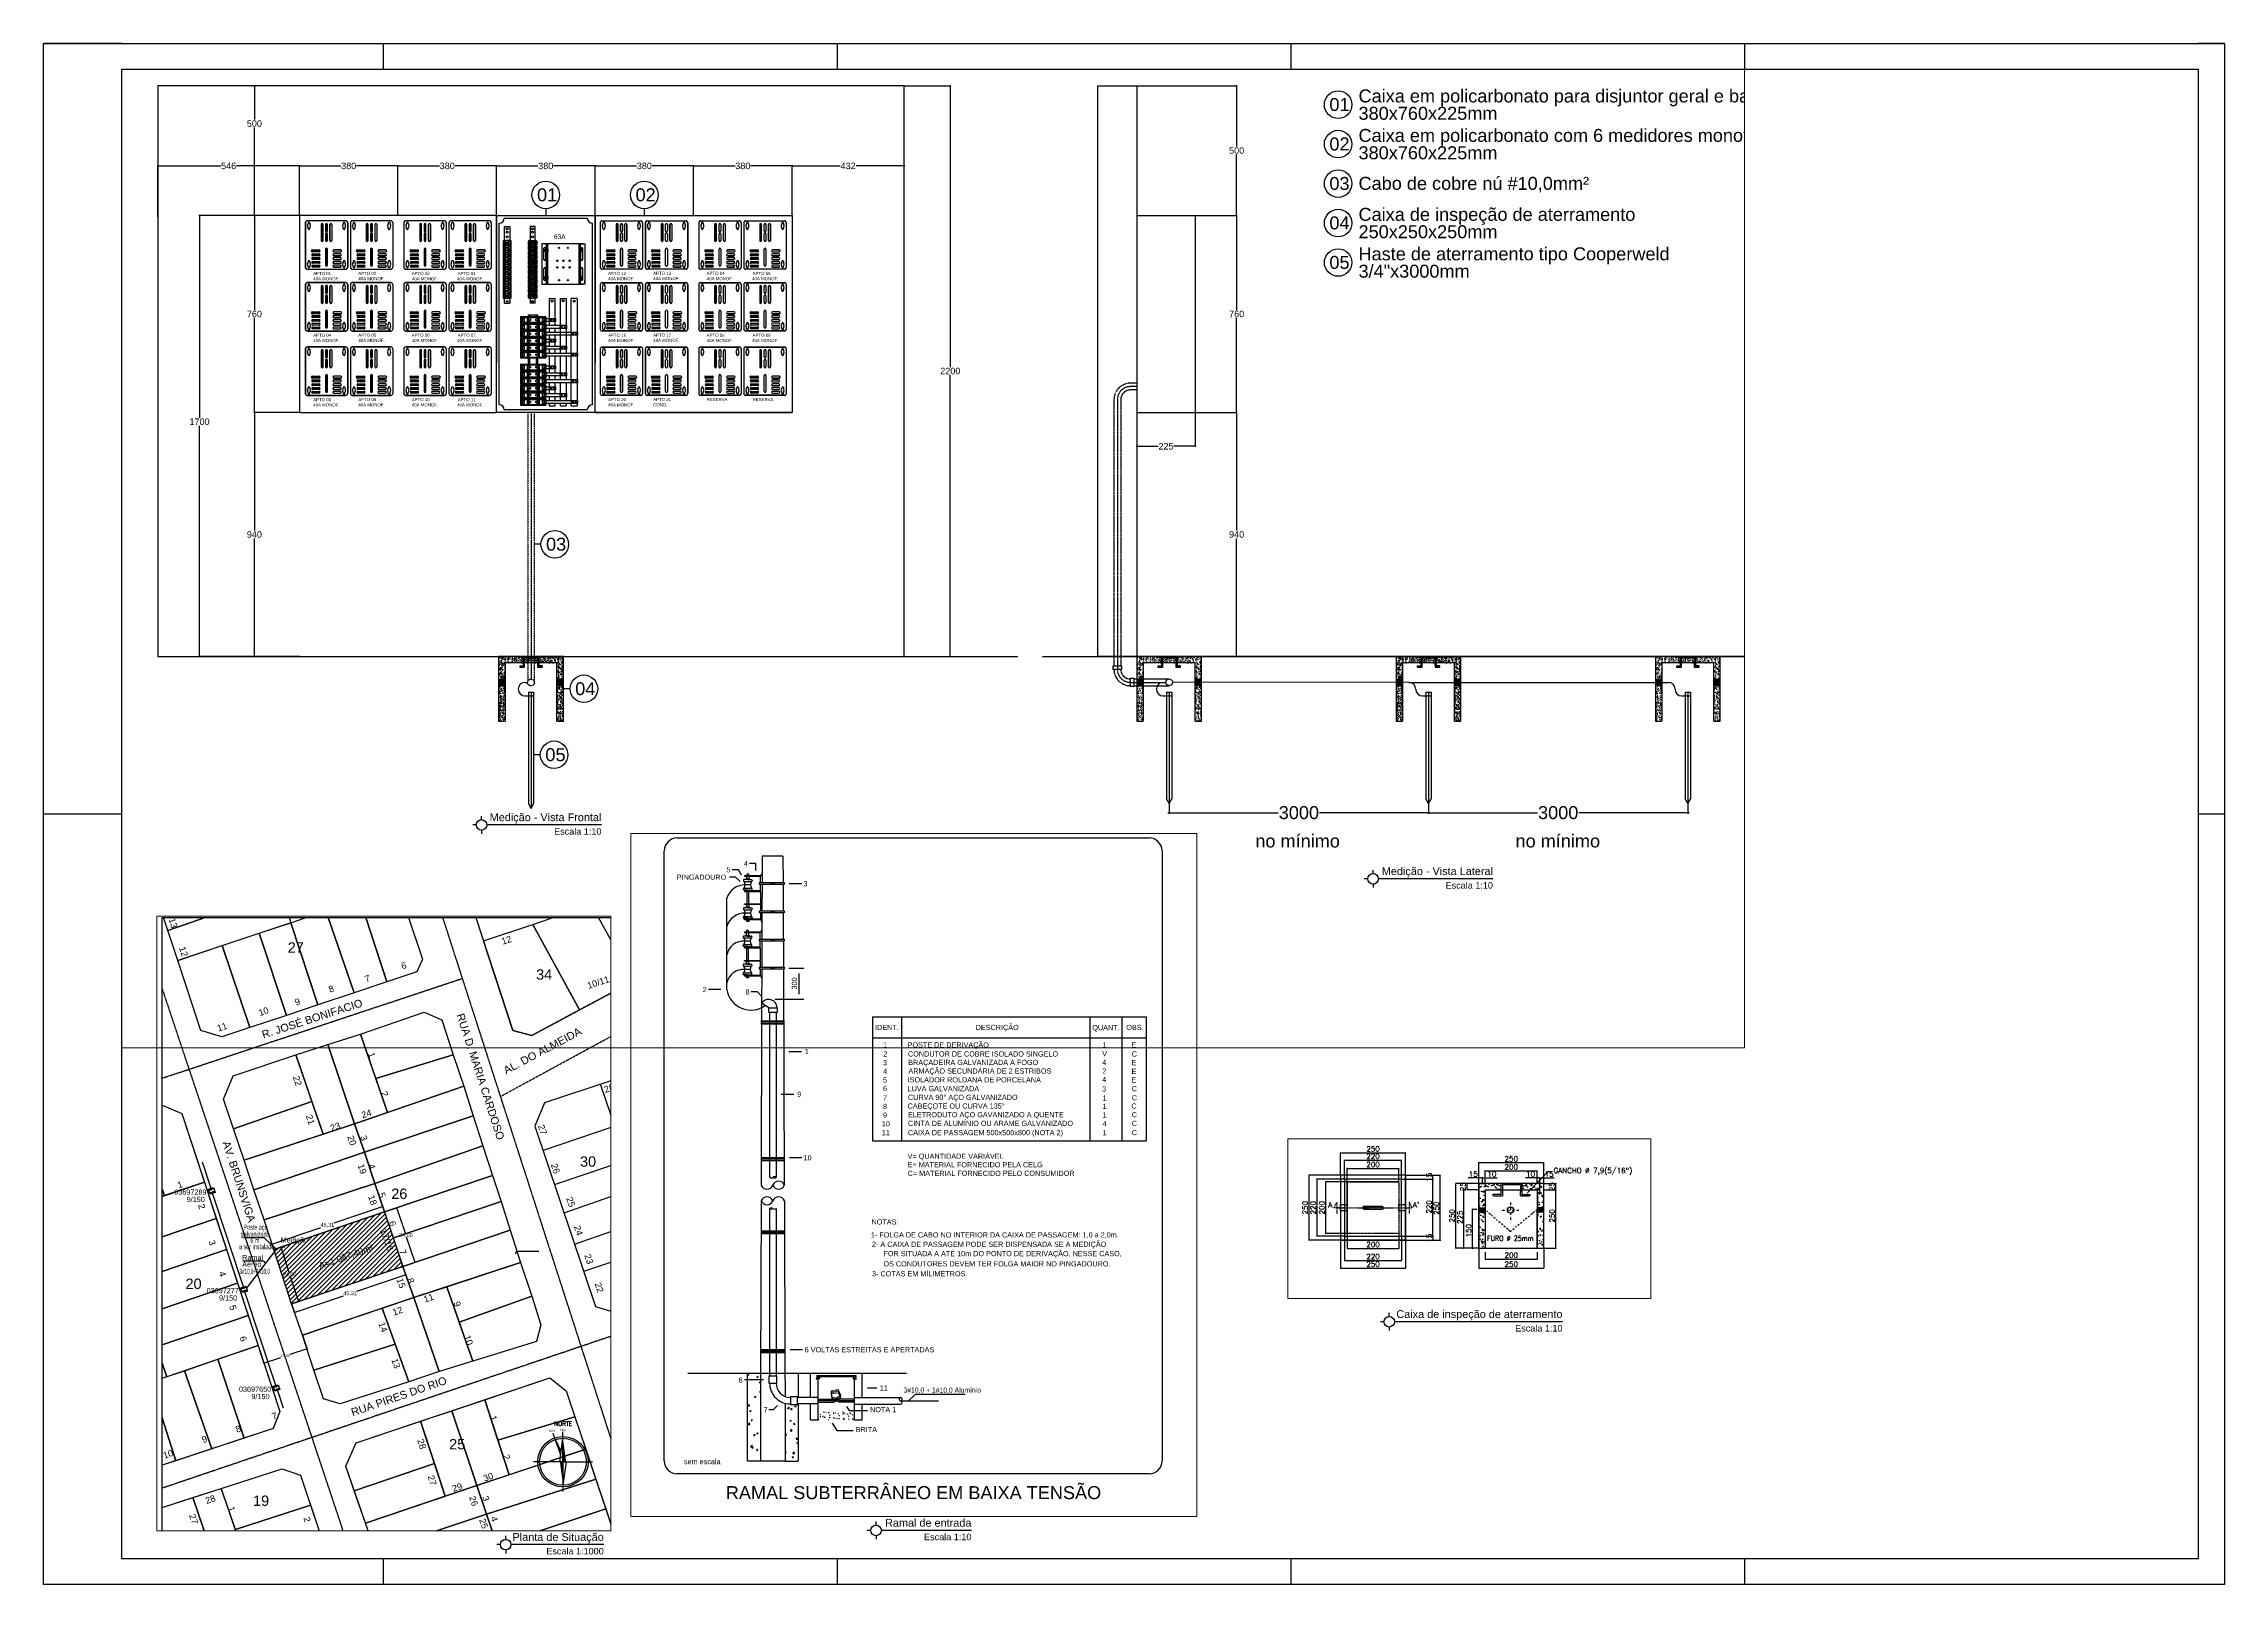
# Paper-space layout 'WESLEY-ELE-02-02-R00' of a CAD drawing. Header units: millimetres. Extents: x 32 to 873, y 2 to 596.
# The model-space entities are those that its viewports show. They can reach past a viewport. Long polylines and large blocks are cut down to what shows.
import ezdxf
from ezdxf.enums import TextEntityAlignment as Align

# ---------------------------------------------------------------- set-up
doc = ezdxf.new("R2010")
doc.units = ezdxf.units.MM
for name, pattern in [('CENTERX2', [4, 2.5, -0.5, 0.5, -0.5]), ('DASHDOT2', [12.7, 6.35, -3.175, 0, -3.175]), ('DASHDOTX2', [2, 1, -0.5, 0, -0.5]), ('Dashed', [0.75, 0.5, -0.25]), ('DASHED2', [0.375, 0.25, -0.125]), ('HIDDEN', [0.375, 0.25, -0.125]), ('HIDDEN2', [4.7625, 3.175, -1.5875])]:
    doc.linetypes.add(name, pattern=pattern)
for name, color, linetype in [('Alvenaria', 8, 'Continuous'), ('Arquitetura', 134, 'Continuous'), ('BASE', 8, 'Continuous'), ('Base 01', 8, 'Continuous'), ('C50', 3, 'Continuous'), ('carimbo', 7, 'Continuous'), ('Elétrico', 5, 'Continuous'), ('EQUIPAMENTOS', 3, 'Continuous'), ('Equipos', 2, 'Continuous'), ('Linha de Corte', 5, 'DASHDOTX2'), ('LINHAS-DE-CENTRO', 3, 'CENTERX2'), ('projecao', 4, 'HIDDEN'), ('Telefonia', 3, 'Continuous'), ('texto', 7, 'Continuous'), ('Texto - Elétrica', 3, 'Continuous'), ('Texto Elétrcio', 3, 'Continuous'), ('TXT', 7, 'Continuous')]:
    doc.layers.add(name, color=color, linetype=linetype)
doc.layers.add('Cota', color=7, linetype='Continuous', lineweight=25)
doc.layers.add('VP', color=1, linetype='Continuous', plot=False)
doc.styles.add('ARIAL', font='arial.ttf')
doc.styles.add('ROMAND', font='arial.ttf')
doc.styles.add('ROMANS', font='romans.shx', dxfattribs={"height": 0.2})
doc.styles.add('ROMANT', font='romant')
doc.dimstyles.new('Cota oblique 1-20', dxfattribs={"dimtxt": 0.03, "dimasz": 0.016, "dimexe": 0.006, "dimexo": 0.0002, "dimgap": 0.05, "dimtad": 1, "dimlfac": 1000, "dimtxsty": 'ROMANS', "dimblk": 'OBLIQUE', "dimcen": 2.5, "dimadec": 0, "dimazin": 0, "dimtfac": 1, "dimtmove": 0, "dimatfit": 3, "dimldrblk": 'OBLIQUE', "dimfxl": 0, "dimlwd": 25, "dimlwe": 25, "dimarcsym": 0})
doc.dimstyles.new('cotass', dxfattribs={"dimtxt": 0.1, "dimasz": 0.01, "dimexe": 0.01, "dimexo": 0, "dimgap": 0.01, "dimtad": 0, "dimtih": 1, "dimtoh": 1, "dimdec": 0, "dimlfac": 1000, "dimzin": 4, "dimdsep": 46, "dimtxsty": 'ARIAL', "dimblk": 'OBLIQUE', "dimcen": 0, "dimdle": 0.01, "dimclrd": 7, "dimclre": 7, "dimclrt": 3, "dimadec": 0, "dimazin": 1, "dimtfac": 1, "dimtdec": 0, "dimtix": 1, "dimtofl": 0, "dimtmove": 0, "dimatfit": 3, "dimldrblk": 'OPEN30', "dimfxl": 0, "dimtolj": 1, "dimtzin": 0, "dimlwd": -1, "dimarcsym": 0})

# ---------------------------------------------------------------- blocks, each defined once
blk = doc.blocks.new('A1')
for p, q in [((30, 594), (0, 594)), ((131, 594), (131, 584)), ((306, 594), (306, 584)), ((481, 594), (481, 584)), ((656, 594), (656, 584)), ((841, 594), (831, 594)), ((30, 297), (0, 297)), ((131, 10), (131, 0)), ((306, 10), (306, 0)), ((481, 10), (481, 0))]:
    blk.add_line(p, q)
blk.add_lwpolyline([(841, 0), (0, 0), (0, 594), (841, 594)], close=True)
at = {"color": 2}
blk.add_lwpolyline([(831, 10), (831, 584), (30, 584), (30, 10), (831, 10)], dxfattribs=at)
for points in [[(841, 297), (831, 297)], [(656, 10), (656, 0)]]:
    blk.add_lwpolyline(points)
blk = doc.blocks.new('_Oblique')
at = {"color": 0, "linetype": 'ByBlock', "lineweight": -2}
blk.add_line((-0.5, -0.5), (0.5, 0.5), dxfattribs=at)
blk = doc.blocks.new('*D23')
at = {"layer": 'DEFPOINTS', "color": 0, "transparency": 16777216}
for p in [(475.957, 363.5518), (475.7833, 362.6118), (475.957, 362.6118)]:
    blk.add_point(p, dxfattribs=at)
at = {"layer": 'Elétrico', "color": 7, "lineweight": -2, "transparency": 16777216}
for p, q in [((475.957, 363.5518), (475.7808, 363.5518)), ((475.957, 362.6118), (475.7808, 362.6118))]:
    blk.add_line(p, q, dxfattribs=at)
at = {"layer": 'Elétrico', "color": 7, "transparency": 16777216}
for p, q in [((475.7833, 363.5543), (475.7833, 363.097)), ((475.7833, 362.6093), (475.7833, 363.0665))]:
    blk.add_line(p, q, dxfattribs=at)
at = {"layer": 'Elétrico', "color": 7, "transparency": 16777216, "xscale": 0.0025, "yscale": 0.0025, "zscale": 0.0025}
for p, rotation in [((475.7833, 363.5518), 90), ((475.7833, 362.6118), 270)]:
    blk.add_blockref('_Oblique', p, dxfattribs=dict(at, rotation=rotation))
at = {"layer": 'Elétrico', "color": 3, "transparency": 16777216, "insert": (475.7833, 363.0818), "char_height": 0.025, "attachment_point": 5, "style": 'ARIAL'}
blk.add_mtext('\\A1;940', dxfattribs=at)
blk = doc.blocks.new('_Open30')
at = {"color": 0, "linetype": 'ByBlock', "lineweight": -2}
for p, q in [((-1, 0.27), (0, 0)), ((0, 0), (-1, -0.27)), ((0, 0), (-1, 0))]:
    blk.add_line(p, q, dxfattribs=at)
blk = doc.blocks.new('*D24')
at = {"layer": 'DEFPOINTS', "color": 0, "transparency": 16777216}
for p in [(475.5718, 364.3118), (475.957, 364.3118), (475.957, 362.6118)]:
    blk.add_point(p, dxfattribs=at)
at = {"layer": 'Elétrico', "color": 7, "lineweight": -2, "transparency": 16777216}
for p, q in [((475.957, 364.3118), (475.5693, 364.3118)), ((475.957, 362.6118), (475.5693, 362.6118))]:
    blk.add_line(p, q, dxfattribs=at)
at = {"layer": 'Elétrico', "color": 7, "transparency": 16777216}
for p, q in [((475.5718, 364.3143), (475.5718, 363.5316)), ((475.5718, 362.6093), (475.5718, 363.501))]:
    blk.add_line(p, q, dxfattribs=at)
at = {"layer": 'Elétrico', "color": 7, "transparency": 16777216, "xscale": 0.0025, "yscale": 0.0025, "zscale": 0.0025}
for p, rotation in [((475.5718, 364.3118), 90), ((475.5718, 362.6118), 270)]:
    blk.add_blockref('_Oblique', p, dxfattribs=dict(at, rotation=rotation))
at = {"layer": 'Elétrico', "color": 3, "transparency": 16777216, "insert": (475.5718, 363.5163), "char_height": 0.025, "attachment_point": 5, "style": 'ARIAL'}
blk.add_mtext('\\A1;1700', dxfattribs=at)
blk = doc.blocks.new('*D25')
at = {"layer": 'DEFPOINTS', "color": 0, "transparency": 16777216}
for p in [(475.7772, 364.8118), (475.7833, 364.8118), (475.957, 364.3118)]:
    blk.add_point(p, dxfattribs=at)
at = {"layer": 'Elétrico', "color": 7, "lineweight": -2, "transparency": 16777216}
for p, q in [((475.7772, 364.8118), (475.7858, 364.8118)), ((475.957, 364.3118), (475.7808, 364.3118))]:
    blk.add_line(p, q, dxfattribs=at)
at = {"layer": 'Elétrico', "color": 7, "transparency": 16777216}
for p, q in [((475.7833, 364.8143), (475.7833, 364.6812)), ((475.7833, 364.3093), (475.7833, 364.6506))]:
    blk.add_line(p, q, dxfattribs=at)
at = {"layer": 'Elétrico', "color": 7, "transparency": 16777216, "xscale": 0.0025, "yscale": 0.0025, "zscale": 0.0025}
for p, rotation in [((475.7833, 364.8118), 90), ((475.7833, 364.3118), 270)]:
    blk.add_blockref('_Oblique', p, dxfattribs=dict(at, rotation=rotation))
at = {"layer": 'Elétrico', "color": 3, "transparency": 16777216, "insert": (475.7833, 364.6659), "char_height": 0.025, "attachment_point": 5, "style": 'ARIAL'}
blk.add_mtext('\\A1;500', dxfattribs=at)
blk = doc.blocks.new('*D26')
at = {"layer": 'DEFPOINTS', "color": 0, "transparency": 16777216}
for p in [(475.957, 364.5026), (475.411, 364.3062), (475.957, 364.3118)]:
    blk.add_point(p, dxfattribs=at)
at = {"layer": 'Elétrico', "color": 7, "transparency": 16777216}
for p, q in [((475.4085, 364.5026), (475.6539, 364.5026)), ((475.9595, 364.5026), (475.7141, 364.5026))]:
    blk.add_line(p, q, dxfattribs=at)
at = {"layer": 'Elétrico', "color": 7, "lineweight": -2, "transparency": 16777216}
for p, q in [((475.411, 364.3062), (475.411, 364.5051)), ((475.957, 364.3118), (475.957, 364.5051))]:
    blk.add_line(p, q, dxfattribs=at)
at = {"layer": 'Elétrico', "color": 7, "transparency": 16777216, "xscale": 0.0025, "yscale": 0.0025, "zscale": 0.0025, "rotation": 180}
blk.add_blockref('_Oblique', (475.411, 364.5026), dxfattribs=at)
at = {"layer": 'Elétrico', "color": 7, "transparency": 16777216, "xscale": 0.0025, "yscale": 0.0025, "zscale": 0.0025}
blk.add_blockref('_Oblique', (475.957, 364.5026), dxfattribs=at)
at = {"layer": 'Elétrico', "color": 3, "transparency": 16777216, "insert": (475.684, 364.5026), "char_height": 0.025, "attachment_point": 5, "style": 'ARIAL'}
blk.add_mtext('\\A1;546', dxfattribs=at)
blk = doc.blocks.new('*D27')
at = {"layer": 'DEFPOINTS', "color": 0, "transparency": 16777216}
for p in [(476.337, 364.5026), (475.957, 364.3118), (476.337, 364.3118)]:
    blk.add_point(p, dxfattribs=at)
at = {"layer": 'Elétrico', "color": 7, "transparency": 16777216}
for p, q in [((475.9545, 364.5026), (476.117, 364.5026)), ((476.3395, 364.5026), (476.1771, 364.5026))]:
    blk.add_line(p, q, dxfattribs=at)
at = {"layer": 'Elétrico', "color": 7, "lineweight": -2, "transparency": 16777216}
for p, q in [((475.957, 364.3118), (475.957, 364.5051)), ((476.337, 364.3118), (476.337, 364.5051))]:
    blk.add_line(p, q, dxfattribs=at)
at = {"layer": 'Elétrico', "color": 7, "transparency": 16777216, "xscale": 0.0025, "yscale": 0.0025, "zscale": 0.0025, "rotation": 180}
blk.add_blockref('_Oblique', (475.957, 364.5026), dxfattribs=at)
at = {"layer": 'Elétrico', "color": 7, "transparency": 16777216, "xscale": 0.0025, "yscale": 0.0025, "zscale": 0.0025}
blk.add_blockref('_Oblique', (476.337, 364.5026), dxfattribs=at)
at = {"layer": 'Elétrico', "color": 3, "transparency": 16777216, "insert": (476.147, 364.5026), "char_height": 0.025, "attachment_point": 5, "style": 'ARIAL'}
blk.add_mtext('\\A1;380', dxfattribs=at)
blk = doc.blocks.new('*D28')
at = {"layer": 'DEFPOINTS', "color": 0, "transparency": 16777216}
for p in [(476.717, 364.5026), (476.337, 364.3118), (476.717, 364.3118)]:
    blk.add_point(p, dxfattribs=at)
at = {"layer": 'Elétrico', "color": 7, "transparency": 16777216}
for p, q in [((476.3345, 364.5026), (476.497, 364.5026)), ((476.7195, 364.5026), (476.5571, 364.5026))]:
    blk.add_line(p, q, dxfattribs=at)
at = {"layer": 'Elétrico', "color": 7, "lineweight": -2, "transparency": 16777216}
for p, q in [((476.337, 364.3118), (476.337, 364.5051)), ((476.717, 364.3118), (476.717, 364.5051))]:
    blk.add_line(p, q, dxfattribs=at)
at = {"layer": 'Elétrico', "color": 7, "transparency": 16777216, "xscale": 0.0025, "yscale": 0.0025, "zscale": 0.0025, "rotation": 180}
blk.add_blockref('_Oblique', (476.337, 364.5026), dxfattribs=at)
at = {"layer": 'Elétrico', "color": 7, "transparency": 16777216, "xscale": 0.0025, "yscale": 0.0025, "zscale": 0.0025}
blk.add_blockref('_Oblique', (476.717, 364.5026), dxfattribs=at)
at = {"layer": 'Elétrico', "color": 3, "transparency": 16777216, "insert": (476.527, 364.5026), "char_height": 0.025, "attachment_point": 5, "style": 'ARIAL'}
blk.add_mtext('\\A1;380', dxfattribs=at)
blk = doc.blocks.new('*D29')
at = {"layer": 'DEFPOINTS', "color": 0, "transparency": 16777216}
for p in [(477.097, 364.5026), (476.717, 364.3118), (477.097, 364.3118)]:
    blk.add_point(p, dxfattribs=at)
at = {"layer": 'Elétrico', "color": 7, "transparency": 16777216}
for p, q in [((476.7145, 364.5026), (476.877, 364.5026)), ((477.0995, 364.5026), (476.9371, 364.5026))]:
    blk.add_line(p, q, dxfattribs=at)
at = {"layer": 'Elétrico', "color": 7, "lineweight": -2, "transparency": 16777216}
for p, q in [((476.717, 364.3118), (476.717, 364.5051)), ((477.097, 364.3118), (477.097, 364.5051))]:
    blk.add_line(p, q, dxfattribs=at)
at = {"layer": 'Elétrico', "color": 7, "transparency": 16777216, "xscale": 0.0025, "yscale": 0.0025, "zscale": 0.0025, "rotation": 180}
blk.add_blockref('_Oblique', (476.717, 364.5026), dxfattribs=at)
at = {"layer": 'Elétrico', "color": 7, "transparency": 16777216, "xscale": 0.0025, "yscale": 0.0025, "zscale": 0.0025}
blk.add_blockref('_Oblique', (477.097, 364.5026), dxfattribs=at)
at = {"layer": 'Elétrico', "color": 3, "transparency": 16777216, "insert": (476.907, 364.5026), "char_height": 0.025, "attachment_point": 5, "style": 'ARIAL'}
blk.add_mtext('\\A1;380', dxfattribs=at)
blk = doc.blocks.new('*D30')
at = {"layer": 'DEFPOINTS', "color": 0, "transparency": 16777216}
for p in [(477.477, 364.5026), (477.097, 364.3118), (477.477, 364.3118)]:
    blk.add_point(p, dxfattribs=at)
at = {"layer": 'Elétrico', "color": 7, "transparency": 16777216}
for p, q in [((477.0945, 364.5026), (477.257, 364.5026)), ((477.4795, 364.5026), (477.3171, 364.5026))]:
    blk.add_line(p, q, dxfattribs=at)
at = {"layer": 'Elétrico', "color": 7, "lineweight": -2, "transparency": 16777216}
for p, q in [((477.097, 364.3118), (477.097, 364.5051)), ((477.477, 364.3118), (477.477, 364.5051))]:
    blk.add_line(p, q, dxfattribs=at)
at = {"layer": 'Elétrico', "color": 7, "transparency": 16777216, "xscale": 0.0025, "yscale": 0.0025, "zscale": 0.0025, "rotation": 180}
blk.add_blockref('_Oblique', (477.097, 364.5026), dxfattribs=at)
at = {"layer": 'Elétrico', "color": 7, "transparency": 16777216, "xscale": 0.0025, "yscale": 0.0025, "zscale": 0.0025}
blk.add_blockref('_Oblique', (477.477, 364.5026), dxfattribs=at)
at = {"layer": 'Elétrico', "color": 3, "transparency": 16777216, "insert": (477.287, 364.5026), "char_height": 0.025, "attachment_point": 5, "style": 'ARIAL'}
blk.add_mtext('\\A1;380', dxfattribs=at)
blk = doc.blocks.new('*D31')
at = {"layer": 'DEFPOINTS', "color": 0, "transparency": 16777216}
for p in [(477.857, 364.5026), (477.477, 364.3118), (477.857, 364.3118)]:
    blk.add_point(p, dxfattribs=at)
at = {"layer": 'Elétrico', "color": 7, "transparency": 16777216}
for p, q in [((477.4745, 364.5026), (477.637, 364.5026)), ((477.8595, 364.5026), (477.6971, 364.5026))]:
    blk.add_line(p, q, dxfattribs=at)
at = {"layer": 'Elétrico', "color": 7, "lineweight": -2, "transparency": 16777216}
for p, q in [((477.477, 364.3118), (477.477, 364.5051)), ((477.857, 364.3118), (477.857, 364.5051))]:
    blk.add_line(p, q, dxfattribs=at)
at = {"layer": 'Elétrico', "color": 7, "transparency": 16777216, "xscale": 0.0025, "yscale": 0.0025, "zscale": 0.0025, "rotation": 180}
blk.add_blockref('_Oblique', (477.477, 364.5026), dxfattribs=at)
at = {"layer": 'Elétrico', "color": 7, "transparency": 16777216, "xscale": 0.0025, "yscale": 0.0025, "zscale": 0.0025}
blk.add_blockref('_Oblique', (477.857, 364.5026), dxfattribs=at)
at = {"layer": 'Elétrico', "color": 3, "transparency": 16777216, "insert": (477.667, 364.5026), "char_height": 0.025, "attachment_point": 5, "style": 'ARIAL'}
blk.add_mtext('\\A1;380', dxfattribs=at)
blk = doc.blocks.new('*D32')
at = {"layer": 'DEFPOINTS', "color": 0, "transparency": 16777216}
for p in [(478.2892, 364.5026), (477.857, 364.3118), (478.2892, 364.3118)]:
    blk.add_point(p, dxfattribs=at)
at = {"layer": 'Elétrico', "color": 7, "transparency": 16777216}
for p, q in [((477.8545, 364.5026), (478.0426, 364.5026)), ((478.2917, 364.5026), (478.1036, 364.5026))]:
    blk.add_line(p, q, dxfattribs=at)
at = {"layer": 'Elétrico', "color": 7, "lineweight": -2, "transparency": 16777216}
for p, q in [((477.857, 364.3118), (477.857, 364.5051)), ((478.2892, 364.3118), (478.2892, 364.5051))]:
    blk.add_line(p, q, dxfattribs=at)
at = {"layer": 'Elétrico', "color": 7, "transparency": 16777216, "xscale": 0.0025, "yscale": 0.0025, "zscale": 0.0025, "rotation": 180}
blk.add_blockref('_Oblique', (477.857, 364.5026), dxfattribs=at)
at = {"layer": 'Elétrico', "color": 7, "transparency": 16777216, "xscale": 0.0025, "yscale": 0.0025, "zscale": 0.0025}
blk.add_blockref('_Oblique', (478.2892, 364.5026), dxfattribs=at)
at = {"layer": 'Elétrico', "color": 3, "transparency": 16777216, "insert": (478.0731, 364.5026), "char_height": 0.025, "attachment_point": 5, "style": 'ARIAL'}
blk.add_mtext('\\A1;432', dxfattribs=at)
blk = doc.blocks.new('*D33')
at = {"layer": 'DEFPOINTS', "color": 0, "transparency": 16777216}
for p in [(475.7833, 364.3118), (475.957, 364.3118), (475.957, 363.5518)]:
    blk.add_point(p, dxfattribs=at)
at = {"layer": 'Elétrico', "color": 7, "lineweight": -2, "transparency": 16777216}
for p, q in [((475.957, 364.3118), (475.7808, 364.3118)), ((475.957, 363.5518), (475.7808, 363.5518))]:
    blk.add_line(p, q, dxfattribs=at)
at = {"layer": 'Elétrico', "color": 7, "transparency": 16777216}
for p, q in [((475.7833, 364.3143), (475.7833, 363.947)), ((475.7833, 363.5493), (475.7833, 363.9165))]:
    blk.add_line(p, q, dxfattribs=at)
at = {"layer": 'Elétrico', "color": 7, "transparency": 16777216, "xscale": 0.0025, "yscale": 0.0025, "zscale": 0.0025}
for p, rotation in [((475.7833, 364.3118), 90), ((475.7833, 363.5518), 270)]:
    blk.add_blockref('_Oblique', p, dxfattribs=dict(at, rotation=rotation))
at = {"layer": 'Elétrico', "color": 3, "transparency": 16777216, "insert": (475.7833, 363.9318), "char_height": 0.025, "attachment_point": 5, "style": 'ARIAL'}
blk.add_mtext('\\A1;760', dxfattribs=at)
blk = doc.blocks.new('*D34')
at = {"layer": 'DEFPOINTS', "color": 0, "transparency": 16777216}
for p in [(479.1863, 363.5518), (479.4113, 363.5518), (479.1863, 363.4216)]:
    blk.add_point(p, dxfattribs=at)
at = {"layer": 'Elétrico', "color": 7, "lineweight": -2, "transparency": 16777216}
for p, q in [((479.1863, 363.5518), (479.1863, 363.4191)), ((479.4113, 363.5518), (479.4113, 363.4191))]:
    blk.add_line(p, q, dxfattribs=at)
at = {"layer": 'Elétrico', "color": 7, "transparency": 16777216}
for p, q in [((479.1838, 363.4216), (479.2684, 363.4216)), ((479.4138, 363.4216), (479.3293, 363.4216))]:
    blk.add_line(p, q, dxfattribs=at)
at = {"layer": 'Elétrico', "color": 7, "transparency": 16777216, "xscale": 0.0025, "yscale": 0.0025, "zscale": 0.0025, "rotation": 180}
blk.add_blockref('_Oblique', (479.1863, 363.4216), dxfattribs=at)
at = {"layer": 'Elétrico', "color": 7, "transparency": 16777216, "xscale": 0.0025, "yscale": 0.0025, "zscale": 0.0025}
blk.add_blockref('_Oblique', (479.4113, 363.4216), dxfattribs=at)
at = {"layer": 'Elétrico', "color": 3, "transparency": 16777216, "insert": (479.2988, 363.4216), "char_height": 0.025, "attachment_point": 5, "style": 'ARIAL'}
blk.add_mtext('\\A1;225', dxfattribs=at)
blk = doc.blocks.new('*D35')
at = {"layer": 'DEFPOINTS', "color": 0, "transparency": 16777216}
for p in [(479.4113, 364.3118), (479.4113, 363.5518), (479.5713, 363.5518)]:
    blk.add_point(p, dxfattribs=at)
at = {"layer": 'Elétrico', "color": 7, "lineweight": -2, "transparency": 16777216}
for p, q in [((479.4113, 364.3118), (479.5738, 364.3118)), ((479.4113, 363.5518), (479.5738, 363.5518))]:
    blk.add_line(p, q, dxfattribs=at)
at = {"layer": 'Elétrico', "color": 7, "transparency": 16777216}
for p, q in [((479.5713, 364.3143), (479.5713, 363.947)), ((479.5713, 363.5493), (479.5713, 363.9165))]:
    blk.add_line(p, q, dxfattribs=at)
at = {"layer": 'Elétrico', "color": 7, "transparency": 16777216, "xscale": 0.0025, "yscale": 0.0025, "zscale": 0.0025}
for p, rotation in [((479.5713, 364.3118), 90), ((479.5713, 363.5518), 270)]:
    blk.add_blockref('_Oblique', p, dxfattribs=dict(at, rotation=rotation))
at = {"layer": 'Elétrico', "color": 3, "transparency": 16777216, "insert": (479.5713, 363.9318), "char_height": 0.025, "attachment_point": 5, "style": 'ARIAL'}
blk.add_mtext('\\A1;760', dxfattribs=at)
blk = doc.blocks.new('*D36')
at = {"layer": 'DEFPOINTS', "color": 0, "transparency": 16777216}
for p in [(479.4113, 363.5518), (479.4099, 362.6118), (479.5713, 362.6118)]:
    blk.add_point(p, dxfattribs=at)
at = {"layer": 'Elétrico', "color": 7, "lineweight": -2, "transparency": 16777216}
for p, q in [((479.4113, 363.5518), (479.5738, 363.5518)), ((479.4099, 362.6118), (479.5738, 362.6118))]:
    blk.add_line(p, q, dxfattribs=at)
at = {"layer": 'Elétrico', "color": 7, "transparency": 16777216}
for p, q in [((479.5713, 363.5543), (479.5713, 363.097)), ((479.5713, 362.6093), (479.5713, 363.0665))]:
    blk.add_line(p, q, dxfattribs=at)
at = {"layer": 'Elétrico', "color": 7, "transparency": 16777216, "xscale": 0.0025, "yscale": 0.0025, "zscale": 0.0025}
for p, rotation in [((479.5713, 363.5518), 90), ((479.5713, 362.6118), 270)]:
    blk.add_blockref('_Oblique', p, dxfattribs=dict(at, rotation=rotation))
at = {"layer": 'Elétrico', "color": 3, "transparency": 16777216, "insert": (479.5713, 363.0818), "char_height": 0.025, "attachment_point": 5, "style": 'ARIAL'}
blk.add_mtext('\\A1;940', dxfattribs=at)
blk = doc.blocks.new('*D37')
at = {"layer": 'DEFPOINTS', "color": 0, "transparency": 16777216}
for p in [(479.1863, 364.8118), (479.5713, 364.8118), (479.4113, 364.3118)]:
    blk.add_point(p, dxfattribs=at)
at = {"layer": 'Elétrico', "color": 7, "lineweight": -2, "transparency": 16777216}
for p, q in [((479.1863, 364.8118), (479.5738, 364.8118)), ((479.4113, 364.3118), (479.5738, 364.3118))]:
    blk.add_line(p, q, dxfattribs=at)
at = {"layer": 'Elétrico', "color": 7, "transparency": 16777216}
for p, q in [((479.5713, 364.8143), (479.5713, 364.577)), ((479.5713, 364.3093), (479.5713, 364.5465))]:
    blk.add_line(p, q, dxfattribs=at)
at = {"layer": 'Elétrico', "color": 7, "transparency": 16777216, "xscale": 0.0025, "yscale": 0.0025, "zscale": 0.0025}
for p, rotation in [((479.5713, 364.8118), 90), ((479.5713, 364.3118), 270)]:
    blk.add_blockref('_Oblique', p, dxfattribs=dict(at, rotation=rotation))
at = {"layer": 'Elétrico', "color": 3, "transparency": 16777216, "insert": (479.5713, 364.5618), "char_height": 0.025, "attachment_point": 5, "style": 'ARIAL'}
blk.add_mtext('\\A1;500', dxfattribs=at)
blk = doc.blocks.new('*D38')
at = {"layer": 'DEFPOINTS', "color": 0, "transparency": 16777216}
for p in [(478.2892, 364.8118), (478.2892, 362.6118), (478.4671, 362.6118)]:
    blk.add_point(p, dxfattribs=at)
at = {"layer": 'Elétrico', "color": 7, "lineweight": -2, "transparency": 16777216}
for p, q in [((478.2892, 364.8118), (478.4696, 364.8118)), ((478.2892, 362.6118), (478.4696, 362.6118))]:
    blk.add_line(p, q, dxfattribs=at)
at = {"layer": 'Elétrico', "color": 7, "transparency": 16777216}
for p, q in [((478.4671, 364.8143), (478.4671, 363.727)), ((478.4671, 362.6093), (478.4671, 363.6965))]:
    blk.add_line(p, q, dxfattribs=at)
at = {"layer": 'Elétrico', "color": 7, "transparency": 16777216, "xscale": 0.0025, "yscale": 0.0025, "zscale": 0.0025}
for p, rotation in [((478.4671, 364.8118), 90), ((478.4671, 362.6118), 270)]:
    blk.add_blockref('_Oblique', p, dxfattribs=dict(at, rotation=rotation))
at = {"layer": 'Elétrico', "color": 3, "transparency": 16777216, "insert": (478.4671, 363.7118), "char_height": 0.025, "attachment_point": 5, "style": 'ARIAL'}
blk.add_mtext('\\A1;2200', dxfattribs=at)
blk = doc.blocks.new('*D39')
at = {"layer": 'DEFPOINTS', "color": 0, "transparency": 16777216}
for p in [(479.3113, 362.0443), (480.3113, 362.0443), (480.3113, 362.0091)]:
    blk.add_point(p, dxfattribs=at)
at = {"layer": 'Elétrico', "color": 7, "transparency": 16777216}
for p, q in [((479.3063, 362.0091), (479.7318, 362.0091)), ((480.3163, 362.0091), (479.8909, 362.0091))]:
    blk.add_line(p, q, dxfattribs=at)
at = {"layer": 'Elétrico', "color": 7, "lineweight": -2, "transparency": 16777216}
for p, q in [((479.3113, 362.0443), (479.3113, 362.0041)), ((480.3113, 362.0443), (480.3113, 362.0041))]:
    blk.add_line(p, q, dxfattribs=at)
at = {"layer": 'Elétrico', "color": 7, "transparency": 16777216, "xscale": 0.005, "yscale": 0.005, "zscale": 0.005, "rotation": 180}
blk.add_blockref('_Oblique', (479.3113, 362.0091), dxfattribs=at)
at = {"layer": 'Elétrico', "color": 7, "transparency": 16777216, "xscale": 0.005, "yscale": 0.005, "zscale": 0.005}
blk.add_blockref('_Oblique', (480.3113, 362.0091), dxfattribs=at)
at = {"layer": 'Elétrico', "color": 3, "transparency": 16777216, "insert": (479.8113, 362.0091), "char_height": 0.05, "attachment_point": 5, "style": 'ARIAL'}
blk.add_mtext('\\A1;3000', dxfattribs=at)
blk = doc.blocks.new('*D40')
at = {"layer": 'DEFPOINTS', "color": 0, "transparency": 16777216}
for p in [(480.3113, 362.0443), (481.3113, 362.0443), (481.3113, 362.0091)]:
    blk.add_point(p, dxfattribs=at)
at = {"layer": 'Elétrico', "color": 7, "transparency": 16777216}
for p, q in [((480.3063, 362.0091), (480.7318, 362.0091)), ((481.3163, 362.0091), (480.8909, 362.0091))]:
    blk.add_line(p, q, dxfattribs=at)
at = {"layer": 'Elétrico', "color": 7, "lineweight": -2, "transparency": 16777216}
for p, q in [((480.3113, 362.0443), (480.3113, 362.0041)), ((481.3113, 362.0443), (481.3113, 362.0041))]:
    blk.add_line(p, q, dxfattribs=at)
at = {"layer": 'Elétrico', "color": 7, "transparency": 16777216, "xscale": 0.005, "yscale": 0.005, "zscale": 0.005, "rotation": 180}
blk.add_blockref('_Oblique', (480.3113, 362.0091), dxfattribs=at)
at = {"layer": 'Elétrico', "color": 7, "transparency": 16777216, "xscale": 0.005, "yscale": 0.005, "zscale": 0.005}
blk.add_blockref('_Oblique', (481.3113, 362.0091), dxfattribs=at)
at = {"layer": 'Elétrico', "color": 3, "transparency": 16777216, "insert": (480.8113, 362.0091), "char_height": 0.05, "attachment_point": 5, "style": 'ARIAL'}
blk.add_mtext('\\A1;3000', dxfattribs=at)
blk = doc.blocks.new('*D43')
at = {"layer": 'Cota', "color": 0, "linetype": 'ByBlock', "lineweight": 25, "transparency": 16777216}
for p, q in [((598.7067, 331.7691), (599.9281, 331.7691)), ((599.9221, 331.6191), (599.9221, 331.7691)), ((598.8567, 331.6191), (599.9281, 331.6191))]:
    blk.add_line(p, q, dxfattribs=at)
at = {"layer": 'DEFPOINTS', "color": 0, "linetype": 'ByBlock', "transparency": 16777216}
for p in [(598.7065, 331.7691), (599.9221, 331.7691), (598.8565, 331.6191)]:
    blk.add_point(p, dxfattribs=at)
at = {"layer": 'Cota', "color": 0, "linetype": 'ByBlock', "lineweight": 25, "transparency": 16777216, "xscale": 0.016, "yscale": 0.016, "zscale": 0.016}
for p, rotation in [((599.9221, 331.7691), 90), ((599.9221, 331.6191), 270)]:
    blk.add_blockref('_Oblique', p, dxfattribs=dict(at, rotation=rotation))
at = {"layer": 'Cota', "color": 0, "linetype": 'ByBlock', "transparency": 16777216, "insert": (599.7721, 331.6941), "char_height": 0.2, "attachment_point": 5, "rotation": 90, "style": 'ROMANS'}
blk.add_mtext('15', dxfattribs=at)
blk = doc.blocks.new('*D44')
at = {"layer": 'Cota', "color": 0, "linetype": 'ByBlock', "lineweight": 25, "transparency": 16777216}
for p, q in [((598.7071, 333.9695), (599.9221, 333.9695)), ((599.9161, 331.7691), (599.9161, 333.9695)), ((598.7067, 331.7691), (599.9221, 331.7691))]:
    blk.add_line(p, q, dxfattribs=at)
at = {"layer": 'DEFPOINTS', "color": 0, "linetype": 'ByBlock', "transparency": 16777216}
for p in [(598.7069, 333.9695), (599.9161, 333.9695), (598.7065, 331.7691)]:
    blk.add_point(p, dxfattribs=at)
at = {"layer": 'Cota', "color": 0, "linetype": 'ByBlock', "lineweight": 25, "transparency": 16777216, "xscale": 0.016, "yscale": 0.016, "zscale": 0.016}
for p, rotation in [((599.9161, 333.9695), 90), ((599.9161, 331.7691), 270)]:
    blk.add_blockref('_Oblique', p, dxfattribs=dict(at, rotation=rotation))
at = {"layer": 'Cota', "color": 0, "linetype": 'ByBlock', "transparency": 16777216, "insert": (599.7661, 332.904), "char_height": 0.2, "attachment_point": 5, "rotation": 90, "style": 'ROMANS'}
blk.add_mtext('220', dxfattribs=at)
blk = doc.blocks.new('*D45')
at = {"layer": 'Cota', "color": 0, "linetype": 'ByBlock', "lineweight": 25, "transparency": 16777216}
for p, q in [((599.591, 334.1191), (599.9221, 334.1191)), ((599.9161, 333.9695), (599.9161, 334.1191)), ((598.7067, 333.9695), (599.9221, 333.9695))]:
    blk.add_line(p, q, dxfattribs=at)
at = {"layer": 'DEFPOINTS', "color": 0, "linetype": 'ByBlock', "transparency": 16777216}
for p in [(599.5908, 334.1191), (599.9161, 334.1191), (598.7065, 333.9695)]:
    blk.add_point(p, dxfattribs=at)
at = {"layer": 'Cota', "color": 0, "linetype": 'ByBlock', "lineweight": 25, "transparency": 16777216, "xscale": 0.016, "yscale": 0.016, "zscale": 0.016}
for p, rotation in [((599.9161, 334.1191), 90), ((599.9161, 333.9695), 270)]:
    blk.add_blockref('_Oblique', p, dxfattribs=dict(at, rotation=rotation))
at = {"layer": 'Cota', "color": 0, "linetype": 'ByBlock', "transparency": 16777216, "insert": (599.7661, 334.0443), "char_height": 0.2, "attachment_point": 5, "rotation": 90, "style": 'ROMANS'}
blk.add_mtext('15', dxfattribs=at)
blk = doc.blocks.new('*D46')
at = {"layer": 'Cota', "color": 0, "linetype": 'ByBlock', "lineweight": 25, "transparency": 16777216}
for p, q in [((598.8567, 334.1191), (600.205, 334.1191)), ((600.199, 331.6191), (600.199, 334.1191)), ((598.8567, 331.6191), (600.205, 331.6191))]:
    blk.add_line(p, q, dxfattribs=at)
at = {"layer": 'DEFPOINTS', "color": 0, "linetype": 'ByBlock', "transparency": 16777216}
for p in [(598.8565, 334.1191), (600.199, 334.1191), (598.8565, 331.6191)]:
    blk.add_point(p, dxfattribs=at)
at = {"layer": 'Cota', "color": 0, "linetype": 'ByBlock', "lineweight": 25, "transparency": 16777216, "xscale": 0.016, "yscale": 0.016, "zscale": 0.016}
for p, rotation in [((600.199, 334.1191), 90), ((600.199, 331.6191), 270)]:
    blk.add_blockref('_Oblique', p, dxfattribs=dict(at, rotation=rotation))
at = {"layer": 'Cota', "color": 0, "linetype": 'ByBlock', "transparency": 16777216, "insert": (600.049, 332.8526), "char_height": 0.2, "attachment_point": 5, "rotation": 90, "style": 'ROMANS'}
blk.add_mtext('250', dxfattribs=at)
blk = doc.blocks.new('*D47')
at = {"layer": 'Cota', "color": 0, "linetype": 'ByBlock', "lineweight": 25, "transparency": 16777216}
for p, q in [((596.3565, 334.1193), (596.3565, 334.9905)), ((596.3565, 334.9845), (598.8565, 334.9845)), ((598.8565, 334.1193), (598.8565, 334.9905))]:
    blk.add_line(p, q, dxfattribs=at)
at = {"layer": 'DEFPOINTS', "color": 0, "linetype": 'ByBlock', "transparency": 16777216}
for p in [(598.8565, 334.9845), (596.3565, 334.1191), (598.8565, 334.1191)]:
    blk.add_point(p, dxfattribs=at)
at = {"layer": 'Cota', "color": 0, "linetype": 'ByBlock', "lineweight": 25, "transparency": 16777216, "xscale": 0.016, "yscale": 0.016, "zscale": 0.016, "rotation": 180}
blk.add_blockref('_Oblique', (596.3565, 334.9845), dxfattribs=at)
at = {"layer": 'Cota', "color": 0, "linetype": 'ByBlock', "lineweight": 25, "transparency": 16777216, "xscale": 0.016, "yscale": 0.016, "zscale": 0.016}
blk.add_blockref('_Oblique', (598.8565, 334.9845), dxfattribs=at)
at = {"layer": 'Cota', "color": 0, "linetype": 'ByBlock', "transparency": 16777216, "insert": (597.6065, 335.1345), "char_height": 0.2, "attachment_point": 5, "style": 'ROMANS'}
blk.add_mtext('250', dxfattribs=at)
blk = doc.blocks.new('*D48')
at = {"layer": 'Cota', "color": 0, "linetype": 'ByBlock', "lineweight": 25, "transparency": 16777216}
for p, q in [((596.5065, 333.9693), (596.5065, 334.7084)), ((596.5065, 334.7024), (598.7065, 334.7024)), ((598.7065, 333.9693), (598.7065, 334.7084))]:
    blk.add_line(p, q, dxfattribs=at)
at = {"layer": 'DEFPOINTS', "color": 0, "linetype": 'ByBlock', "transparency": 16777216}
for p in [(598.7065, 334.7024), (596.5065, 333.9691), (598.7065, 333.9691)]:
    blk.add_point(p, dxfattribs=at)
at = {"layer": 'Cota', "color": 0, "linetype": 'ByBlock', "lineweight": 25, "transparency": 16777216, "xscale": 0.016, "yscale": 0.016, "zscale": 0.016, "rotation": 180}
blk.add_blockref('_Oblique', (596.5065, 334.7024), dxfattribs=at)
at = {"layer": 'Cota', "color": 0, "linetype": 'ByBlock', "lineweight": 25, "transparency": 16777216, "xscale": 0.016, "yscale": 0.016, "zscale": 0.016}
blk.add_blockref('_Oblique', (598.7065, 334.7024), dxfattribs=at)
at = {"layer": 'Cota', "color": 0, "linetype": 'ByBlock', "transparency": 16777216, "insert": (597.6065, 334.8524), "char_height": 0.2, "attachment_point": 5, "style": 'ROMANS'}
blk.add_mtext('220', dxfattribs=at)
blk = doc.blocks.new('*D49')
at = {"layer": 'Cota', "color": 0, "linetype": 'ByBlock', "lineweight": 25, "transparency": 16777216}
for p, q in [((596.6065, 333.8693), (596.6065, 334.3915)), ((596.6065, 334.3855), (598.6065, 334.3855)), ((598.6065, 333.8693), (598.6065, 334.3915))]:
    blk.add_line(p, q, dxfattribs=at)
at = {"layer": 'DEFPOINTS', "color": 0, "linetype": 'ByBlock', "transparency": 16777216}
for p in [(598.6065, 334.3855), (596.6065, 333.8691), (598.6065, 333.8691)]:
    blk.add_point(p, dxfattribs=at)
at = {"layer": 'Cota', "color": 0, "linetype": 'ByBlock', "lineweight": 25, "transparency": 16777216, "xscale": 0.016, "yscale": 0.016, "zscale": 0.016, "rotation": 180}
blk.add_blockref('_Oblique', (596.6065, 334.3855), dxfattribs=at)
at = {"layer": 'Cota', "color": 0, "linetype": 'ByBlock', "lineweight": 25, "transparency": 16777216, "xscale": 0.016, "yscale": 0.016, "zscale": 0.016}
blk.add_blockref('_Oblique', (598.6065, 334.3855), dxfattribs=at)
at = {"layer": 'Cota', "color": 0, "linetype": 'ByBlock', "transparency": 16777216, "insert": (597.6065, 334.5355), "char_height": 0.2, "attachment_point": 5, "style": 'ROMANS'}
blk.add_mtext('200', dxfattribs=at)
blk = doc.blocks.new('*D50')
at = {"layer": 'Cota', "color": 0, "linetype": 'ByBlock', "lineweight": 25, "transparency": 16777216}
for p, q in [((596.3563, 334.1191), (595.1282, 334.1191)), ((595.1342, 334.1191), (595.1342, 331.6191)), ((596.3563, 331.6191), (595.1282, 331.6191))]:
    blk.add_line(p, q, dxfattribs=at)
at = {"layer": 'DEFPOINTS', "color": 0, "linetype": 'ByBlock', "transparency": 16777216}
for p in [(596.3565, 334.1191), (595.1342, 331.6191), (596.3565, 331.6191)]:
    blk.add_point(p, dxfattribs=at)
at = {"layer": 'Cota', "color": 0, "linetype": 'ByBlock', "lineweight": 25, "transparency": 16777216, "xscale": 0.016, "yscale": 0.016, "zscale": 0.016}
for p, rotation in [((595.1342, 334.1191), 90), ((595.1342, 331.6191), 270)]:
    blk.add_blockref('_Oblique', p, dxfattribs=dict(at, rotation=rotation))
at = {"layer": 'Cota', "color": 0, "linetype": 'ByBlock', "transparency": 16777216, "insert": (594.9842, 332.8691), "char_height": 0.2, "attachment_point": 5, "rotation": 90, "style": 'ROMANS'}
blk.add_mtext('250', dxfattribs=at)
blk = doc.blocks.new('*D51')
at = {"layer": 'Cota', "color": 0, "linetype": 'ByBlock', "lineweight": 25, "transparency": 16777216}
for p, q in [((596.5063, 333.9695), (595.439, 333.9695)), ((595.445, 331.7691), (595.445, 333.9695)), ((596.5063, 331.7691), (595.439, 331.7691))]:
    blk.add_line(p, q, dxfattribs=at)
at = {"layer": 'DEFPOINTS', "color": 0, "linetype": 'ByBlock', "transparency": 16777216}
for p in [(595.445, 333.9695), (596.5065, 333.9695), (596.5065, 331.7691)]:
    blk.add_point(p, dxfattribs=at)
at = {"layer": 'Cota', "color": 0, "linetype": 'ByBlock', "lineweight": 25, "transparency": 16777216, "xscale": 0.016, "yscale": 0.016, "zscale": 0.016}
for p, rotation in [((595.445, 333.9695), 90), ((595.445, 331.7691), 270)]:
    blk.add_blockref('_Oblique', p, dxfattribs=dict(at, rotation=rotation))
at = {"layer": 'Cota', "color": 0, "linetype": 'ByBlock', "transparency": 16777216, "insert": (595.295, 332.8693), "char_height": 0.2, "attachment_point": 5, "rotation": 90, "style": 'ROMANS'}
blk.add_mtext('220', dxfattribs=at)
blk = doc.blocks.new('*D52')
at = {"layer": 'Cota', "color": 0, "linetype": 'ByBlock', "lineweight": 25, "transparency": 16777216}
for p, q in [((596.6063, 333.8695), (595.7739, 333.8695)), ((595.7799, 331.8691), (595.7799, 333.8695)), ((596.6063, 331.8691), (595.7739, 331.8691))]:
    blk.add_line(p, q, dxfattribs=at)
at = {"layer": 'DEFPOINTS', "color": 0, "linetype": 'ByBlock', "transparency": 16777216}
for p in [(595.7799, 333.8695), (596.6065, 333.8695), (596.6065, 331.8691)]:
    blk.add_point(p, dxfattribs=at)
at = {"layer": 'Cota', "color": 0, "linetype": 'ByBlock', "lineweight": 25, "transparency": 16777216, "xscale": 0.016, "yscale": 0.016, "zscale": 0.016}
for p, rotation in [((595.7799, 333.8695), 90), ((595.7799, 331.8691), 270)]:
    blk.add_blockref('_Oblique', p, dxfattribs=dict(at, rotation=rotation))
at = {"layer": 'Cota', "color": 0, "linetype": 'ByBlock', "transparency": 16777216, "insert": (595.6299, 332.8693), "char_height": 0.2, "attachment_point": 5, "rotation": 90, "style": 'ROMANS'}
blk.add_mtext('200', dxfattribs=at)
blk = doc.blocks.new('*D53')
at = {"layer": 'Cota', "color": 0, "linetype": 'ByBlock', "lineweight": 25, "transparency": 16777216}
for p, q in [((604.1857, 333.8073), (604.6647, 333.8073)), ((604.6587, 331.3073), (604.6587, 333.8073)), ((604.1857, 331.3073), (604.6647, 331.3073))]:
    blk.add_line(p, q, dxfattribs=at)
at = {"layer": 'DEFPOINTS', "color": 0, "linetype": 'ByBlock', "transparency": 16777216}
for p in [(604.1855, 333.8073), (604.6587, 333.8073), (604.1855, 331.3073)]:
    blk.add_point(p, dxfattribs=at)
at = {"layer": 'Cota', "color": 0, "linetype": 'ByBlock', "lineweight": 25, "transparency": 16777216, "xscale": 0.016, "yscale": 0.016, "zscale": 0.016}
for p, rotation in [((604.6587, 333.8073), 90), ((604.6587, 331.3073), 270)]:
    blk.add_blockref('_Oblique', p, dxfattribs=dict(at, rotation=rotation))
at = {"layer": 'Cota', "color": 0, "linetype": 'ByBlock', "transparency": 16777216, "insert": (604.5087, 332.5573), "char_height": 0.2, "attachment_point": 5, "rotation": 90, "style": 'ROMANS'}
blk.add_mtext('250', dxfattribs=at)
blk = doc.blocks.new('*D54')
at = {"layer": 'Cota', "color": 0, "linetype": 'ByBlock', "lineweight": 25, "transparency": 16777216}
for p, q in [((596.3565, 331.6158), (596.3565, 330.5342)), ((598.8565, 331.6158), (598.8565, 330.5342)), ((596.3565, 330.5402), (598.8565, 330.5402))]:
    blk.add_line(p, q, dxfattribs=at)
at = {"layer": 'DEFPOINTS', "color": 0, "linetype": 'ByBlock', "transparency": 16777216}
for p in [(596.3565, 331.616), (598.8565, 331.616), (598.8565, 330.5402)]:
    blk.add_point(p, dxfattribs=at)
at = {"layer": 'Cota', "color": 0, "linetype": 'ByBlock', "lineweight": 25, "transparency": 16777216, "xscale": 0.016, "yscale": 0.016, "zscale": 0.016, "rotation": 180}
blk.add_blockref('_Oblique', (596.3565, 330.5402), dxfattribs=at)
at = {"layer": 'Cota', "color": 0, "linetype": 'ByBlock', "lineweight": 25, "transparency": 16777216, "xscale": 0.016, "yscale": 0.016, "zscale": 0.016}
blk.add_blockref('_Oblique', (598.8565, 330.5402), dxfattribs=at)
at = {"layer": 'Cota', "color": 0, "linetype": 'ByBlock', "transparency": 16777216, "insert": (597.6065, 330.6902), "char_height": 0.2, "attachment_point": 5, "style": 'ROMANS'}
blk.add_mtext('250', dxfattribs=at)
blk = doc.blocks.new('*D55')
at = {"layer": 'Cota', "color": 0, "linetype": 'ByBlock', "lineweight": 25, "transparency": 16777216}
for p, q in [((596.5065, 331.7658), (596.5065, 330.8281)), ((598.7065, 331.7658), (598.7065, 330.8281)), ((596.5065, 330.8341), (598.7065, 330.8341))]:
    blk.add_line(p, q, dxfattribs=at)
at = {"layer": 'DEFPOINTS', "color": 0, "linetype": 'ByBlock', "transparency": 16777216}
for p in [(596.5065, 331.766), (598.7065, 331.766), (598.7065, 330.8341)]:
    blk.add_point(p, dxfattribs=at)
at = {"layer": 'Cota', "color": 0, "linetype": 'ByBlock', "lineweight": 25, "transparency": 16777216, "xscale": 0.016, "yscale": 0.016, "zscale": 0.016, "rotation": 180}
blk.add_blockref('_Oblique', (596.5065, 330.8341), dxfattribs=at)
at = {"layer": 'Cota', "color": 0, "linetype": 'ByBlock', "lineweight": 25, "transparency": 16777216, "xscale": 0.016, "yscale": 0.016, "zscale": 0.016}
blk.add_blockref('_Oblique', (598.7065, 330.8341), dxfattribs=at)
at = {"layer": 'Cota', "color": 0, "linetype": 'ByBlock', "transparency": 16777216, "insert": (597.6065, 330.9841), "char_height": 0.2, "attachment_point": 5, "style": 'ROMANS'}
blk.add_mtext('220', dxfattribs=at)
blk = doc.blocks.new('*D56')
at = {"layer": 'Cota', "color": 0, "linetype": 'ByBlock', "lineweight": 25, "transparency": 16777216}
for p, q in [((596.6065, 331.8658), (596.6065, 331.2941)), ((598.6065, 331.8658), (598.6065, 331.2941)), ((596.6065, 331.3001), (598.6065, 331.3001))]:
    blk.add_line(p, q, dxfattribs=at)
at = {"layer": 'DEFPOINTS', "color": 0, "linetype": 'ByBlock', "transparency": 16777216}
for p in [(596.6065, 331.866), (598.6065, 331.866), (598.6065, 331.3001)]:
    blk.add_point(p, dxfattribs=at)
at = {"layer": 'Cota', "color": 0, "linetype": 'ByBlock', "lineweight": 25, "transparency": 16777216, "xscale": 0.016, "yscale": 0.016, "zscale": 0.016, "rotation": 180}
blk.add_blockref('_Oblique', (596.6065, 331.3001), dxfattribs=at)
at = {"layer": 'Cota', "color": 0, "linetype": 'ByBlock', "lineweight": 25, "transparency": 16777216, "xscale": 0.016, "yscale": 0.016, "zscale": 0.016}
blk.add_blockref('_Oblique', (598.6065, 331.3001), dxfattribs=at)
at = {"layer": 'Cota', "color": 0, "linetype": 'ByBlock', "transparency": 16777216, "insert": (597.6065, 331.4501), "char_height": 0.2, "attachment_point": 5, "style": 'ROMANS'}
blk.add_mtext('200', dxfattribs=at)
blk = doc.blocks.new('*D57')
at = {"layer": 'Cota', "color": 0, "linetype": 'ByBlock', "lineweight": 25, "transparency": 16777216}
for p, q in [((601.6859, 331.3075), (601.6859, 330.5362)), ((604.1859, 331.3075), (604.1859, 330.5362)), ((601.6859, 330.5422), (604.1859, 330.5422))]:
    blk.add_line(p, q, dxfattribs=at)
at = {"layer": 'DEFPOINTS', "color": 0, "linetype": 'ByBlock', "transparency": 16777216}
for p in [(601.6859, 331.3077), (604.1859, 331.3077), (604.1859, 330.5422)]:
    blk.add_point(p, dxfattribs=at)
at = {"layer": 'Cota', "color": 0, "linetype": 'ByBlock', "lineweight": 25, "transparency": 16777216, "xscale": 0.016, "yscale": 0.016, "zscale": 0.016, "rotation": 180}
blk.add_blockref('_Oblique', (601.6859, 330.5422), dxfattribs=at)
at = {"layer": 'Cota', "color": 0, "linetype": 'ByBlock', "lineweight": 25, "transparency": 16777216, "xscale": 0.016, "yscale": 0.016, "zscale": 0.016}
blk.add_blockref('_Oblique', (604.1859, 330.5422), dxfattribs=at)
at = {"layer": 'Cota', "color": 0, "linetype": 'ByBlock', "transparency": 16777216, "insert": (602.9359, 330.6922), "char_height": 0.2, "attachment_point": 5, "style": 'ROMANS'}
blk.add_mtext('250', dxfattribs=at)
blk = doc.blocks.new('*D58')
at = {"layer": 'Cota', "color": 0, "linetype": 'ByBlock', "lineweight": 25, "transparency": 16777216}
for p, q in [((601.6861, 333.8073), (600.7953, 333.8073)), ((600.8013, 331.3073), (600.8013, 333.8073)), ((601.6861, 331.3073), (600.7953, 331.3073))]:
    blk.add_line(p, q, dxfattribs=at)
at = {"layer": 'DEFPOINTS', "color": 0, "linetype": 'ByBlock', "transparency": 16777216}
for p in [(600.8013, 333.8073), (601.6863, 333.8073), (601.6863, 331.3073)]:
    blk.add_point(p, dxfattribs=at)
at = {"layer": 'Cota', "color": 0, "linetype": 'ByBlock', "lineweight": 25, "transparency": 16777216, "xscale": 0.016, "yscale": 0.016, "zscale": 0.016}
for p, rotation in [((600.8013, 333.8073), 90), ((600.8013, 331.3073), 270)]:
    blk.add_blockref('_Oblique', p, dxfattribs=dict(at, rotation=rotation))
at = {"layer": 'Cota', "color": 0, "linetype": 'ByBlock', "transparency": 16777216, "insert": (600.6513, 332.5573), "char_height": 0.2, "attachment_point": 5, "rotation": 90, "style": 'ROMANS'}
blk.add_mtext('250', dxfattribs=at)
blk = doc.blocks.new('*D59')
at = {"layer": 'Cota', "color": 0, "linetype": 'ByBlock', "lineweight": 25, "transparency": 16777216}
for p, q in [((601.6859, 333.5571), (601.6859, 334.6117)), ((601.6859, 334.6057), (604.1859, 334.6057)), ((604.1859, 333.5571), (604.1859, 334.6117))]:
    blk.add_line(p, q, dxfattribs=at)
at = {"layer": 'DEFPOINTS', "color": 0, "linetype": 'ByBlock', "transparency": 16777216}
for p in [(604.1859, 334.6057), (601.6859, 333.5569), (604.1859, 333.5569)]:
    blk.add_point(p, dxfattribs=at)
at = {"layer": 'Cota', "color": 0, "linetype": 'ByBlock', "lineweight": 25, "transparency": 16777216, "xscale": 0.016, "yscale": 0.016, "zscale": 0.016, "rotation": 180}
blk.add_blockref('_Oblique', (601.6859, 334.6057), dxfattribs=at)
at = {"layer": 'Cota', "color": 0, "linetype": 'ByBlock', "lineweight": 25, "transparency": 16777216, "xscale": 0.016, "yscale": 0.016, "zscale": 0.016}
blk.add_blockref('_Oblique', (604.1859, 334.6057), dxfattribs=at)
at = {"layer": 'Cota', "color": 0, "linetype": 'ByBlock', "transparency": 16777216, "insert": (602.9359, 334.7557), "char_height": 0.2, "attachment_point": 5, "style": 'ROMANS'}
blk.add_mtext('250', dxfattribs=at)
blk = doc.blocks.new('*D60')
at = {"layer": 'Cota', "color": 0, "linetype": 'ByBlock', "lineweight": 25, "transparency": 16777216}
for p, q in [((601.6857, 333.8073), (601.2185, 333.8073)), ((601.2245, 333.8073), (601.2245, 333.5573)), ((601.6857, 333.5573), (601.2185, 333.5573))]:
    blk.add_line(p, q, dxfattribs=at)
at = {"layer": 'DEFPOINTS', "color": 0, "linetype": 'ByBlock', "transparency": 16777216}
for p in [(601.6859, 333.8073), (601.2245, 333.5573), (601.6859, 333.5573)]:
    blk.add_point(p, dxfattribs=at)
at = {"layer": 'Cota', "color": 0, "linetype": 'ByBlock', "lineweight": 25, "transparency": 16777216, "xscale": 0.016, "yscale": 0.016, "zscale": 0.016}
for p, rotation in [((601.2245, 333.8073), 90), ((601.2245, 333.5573), 270)]:
    blk.add_blockref('_Oblique', p, dxfattribs=dict(at, rotation=rotation))
at = {"layer": 'Cota', "color": 0, "linetype": 'ByBlock', "transparency": 16777216, "insert": (601.0745, 333.6823), "char_height": 0.2, "attachment_point": 5, "rotation": 90, "style": 'ROMANS'}
blk.add_mtext('25', dxfattribs=at)
blk = doc.blocks.new('*D61')
at = {"layer": 'Cota', "color": 0, "linetype": 'ByBlock', "lineweight": 25, "transparency": 16777216}
for p, q in [((604.1861, 333.8073), (604.6533, 333.8073)), ((604.6473, 333.8073), (604.6473, 333.5573)), ((604.1861, 333.5573), (604.6533, 333.5573))]:
    blk.add_line(p, q, dxfattribs=at)
at = {"layer": 'DEFPOINTS', "color": 0, "linetype": 'ByBlock', "transparency": 16777216}
for p in [(604.1859, 333.8073), (604.1859, 333.5573), (604.6473, 333.5573)]:
    blk.add_point(p, dxfattribs=at)
at = {"layer": 'Cota', "color": 0, "linetype": 'ByBlock', "lineweight": 25, "transparency": 16777216, "xscale": 0.016, "yscale": 0.016, "zscale": 0.016}
for p, rotation in [((604.6473, 333.8073), 90), ((604.6473, 333.5573), 270)]:
    blk.add_blockref('_Oblique', p, dxfattribs=dict(at, rotation=rotation))
at = {"layer": 'Cota', "color": 0, "linetype": 'ByBlock', "transparency": 16777216, "insert": (604.4973, 333.6823), "char_height": 0.2, "attachment_point": 5, "rotation": 90, "style": 'ROMANS'}
blk.add_mtext('25', dxfattribs=at)
blk = doc.blocks.new('*D62')
at = {"layer": 'Cota', "color": 0, "linetype": 'ByBlock', "lineweight": 25, "transparency": 16777216}
for p, q in [((601.6021, 332.8016), (601.4355, 332.8016)), ((601.4415, 331.3073), (601.4415, 332.8016)), ((601.6448, 331.3073), (601.4355, 331.3073))]:
    blk.add_line(p, q, dxfattribs=at)
at = {"layer": 'DEFPOINTS', "color": 0, "linetype": 'ByBlock', "transparency": 16777216}
for p in [(601.4415, 332.8016), (601.6023, 332.8016), (601.645, 331.3073)]:
    blk.add_point(p, dxfattribs=at)
at = {"layer": 'Cota', "color": 0, "linetype": 'ByBlock', "lineweight": 25, "transparency": 16777216, "xscale": 0.016, "yscale": 0.016, "zscale": 0.016}
for p, rotation in [((601.4415, 332.8016), 90), ((601.4415, 331.3073), 270)]:
    blk.add_blockref('_Oblique', p, dxfattribs=dict(at, rotation=rotation))
at = {"layer": 'Cota', "color": 0, "linetype": 'ByBlock', "transparency": 16777216, "insert": (601.2915, 331.9832), "char_height": 0.2, "attachment_point": 5, "rotation": 90, "style": 'ROMANS'}
blk.add_mtext('150', dxfattribs=at)
blk = doc.blocks.new('*D63')
at = {"layer": 'Cota', "color": 0, "linetype": 'ByBlock', "lineweight": 25, "transparency": 16777216}
for p, q in [((601.0519, 333.5573), (601.1188, 333.5573)), ((601.1128, 331.3073), (601.1128, 333.5573)), ((601.0946, 331.3073), (601.1188, 331.3073))]:
    blk.add_line(p, q, dxfattribs=at)
at = {"layer": 'DEFPOINTS', "color": 0, "linetype": 'ByBlock', "transparency": 16777216}
for p in [(601.0517, 333.5573), (601.1128, 333.5573), (601.0944, 331.3073)]:
    blk.add_point(p, dxfattribs=at)
at = {"layer": 'Cota', "color": 0, "linetype": 'ByBlock', "lineweight": 25, "transparency": 16777216, "xscale": 0.016, "yscale": 0.016, "zscale": 0.016}
for p, rotation in [((601.1128, 333.5573), 90), ((601.1128, 331.3073), 270)]:
    blk.add_blockref('_Oblique', p, dxfattribs=dict(at, rotation=rotation))
at = {"layer": 'Cota', "color": 0, "linetype": 'ByBlock', "transparency": 16777216, "insert": (600.9628, 332.4996), "char_height": 0.2, "attachment_point": 5, "rotation": 90, "style": 'ROMANS'}
blk.add_mtext('225', dxfattribs=at)
blk = doc.blocks.new('*D64')
at = {"layer": 'Cota', "color": 0, "linetype": 'ByBlock', "lineweight": 25, "transparency": 16777216}
for p, q in [((601.9359, 331.1493), (601.9359, 330.8822)), ((603.9359, 331.1495), (603.9359, 330.8822)), ((601.9359, 330.8882), (603.9359, 330.8882))]:
    blk.add_line(p, q, dxfattribs=at)
at = {"layer": 'DEFPOINTS', "color": 0, "linetype": 'ByBlock', "transparency": 16777216}
for p in [(601.9359, 331.1495), (603.9359, 331.1497), (603.9359, 330.8882)]:
    blk.add_point(p, dxfattribs=at)
at = {"layer": 'Cota', "color": 0, "linetype": 'ByBlock', "lineweight": 25, "transparency": 16777216, "xscale": 0.016, "yscale": 0.016, "zscale": 0.016, "rotation": 180}
blk.add_blockref('_Oblique', (601.9359, 330.8882), dxfattribs=at)
at = {"layer": 'Cota', "color": 0, "linetype": 'ByBlock', "lineweight": 25, "transparency": 16777216, "xscale": 0.016, "yscale": 0.016, "zscale": 0.016}
blk.add_blockref('_Oblique', (603.9359, 330.8882), dxfattribs=at)
at = {"layer": 'Cota', "color": 0, "linetype": 'ByBlock', "transparency": 16777216, "insert": (602.9359, 331.0382), "char_height": 0.2, "attachment_point": 5, "style": 'ROMANS'}
blk.add_mtext('200', dxfattribs=at)
blk = doc.blocks.new('*D65')
at = {"layer": 'Cota', "color": 0, "linetype": 'ByBlock', "lineweight": 25, "transparency": 16777216}
for p, q in [((603.9359, 334.0144), (603.4836, 334.0144)), ((603.9359, 333.8063), (603.9359, 334.0204)), ((604.0393, 334.0144), (603.9359, 334.0144)), ((604.0393, 333.8182), (604.0393, 334.0204))]:
    blk.add_line(p, q, dxfattribs=at)
at = {"layer": 'DEFPOINTS', "color": 0, "linetype": 'ByBlock', "transparency": 16777216}
for p in [(604.0393, 334.0144), (603.9359, 333.8061), (604.0393, 333.818)]:
    blk.add_point(p, dxfattribs=at)
at = {"layer": 'Cota', "color": 0, "linetype": 'ByBlock', "lineweight": 25, "transparency": 16777216, "xscale": 0.016, "yscale": 0.016, "zscale": 0.016, "rotation": 180}
blk.add_blockref('_Oblique', (603.9359, 334.0144), dxfattribs=at)
at = {"layer": 'Cota', "color": 0, "linetype": 'ByBlock', "lineweight": 25, "transparency": 16777216, "xscale": 0.016, "yscale": 0.016, "zscale": 0.016}
blk.add_blockref('_Oblique', (604.0393, 334.0144), dxfattribs=at)
at = {"layer": 'Cota', "color": 0, "linetype": 'ByBlock', "transparency": 16777216, "insert": (603.6812, 334.1644), "char_height": 0.2, "attachment_point": 5, "style": 'ROMANS'}
blk.add_mtext('10', dxfattribs=at)
blk = doc.blocks.new('*D66')
at = {"layer": 'Cota', "color": 0, "linetype": 'ByBlock', "lineweight": 25, "transparency": 16777216}
for p, q in [((604.0393, 333.4359), (604.0393, 334.0225)), ((604.0393, 334.0165), (604.1859, 334.0165)), ((604.1859, 333.4357), (604.1859, 334.0225)), ((604.1859, 334.0165), (604.5971, 334.0165))]:
    blk.add_line(p, q, dxfattribs=at)
at = {"layer": 'DEFPOINTS', "color": 0, "linetype": 'ByBlock', "transparency": 16777216}
for p in [(604.1859, 334.0165), (604.0393, 333.4357), (604.1859, 333.4355)]:
    blk.add_point(p, dxfattribs=at)
at = {"layer": 'Cota', "color": 0, "linetype": 'ByBlock', "lineweight": 25, "transparency": 16777216, "xscale": 0.016, "yscale": 0.016, "zscale": 0.016, "rotation": 180}
blk.add_blockref('_Oblique', (604.0393, 334.0165), dxfattribs=at)
at = {"layer": 'Cota', "color": 0, "linetype": 'ByBlock', "lineweight": 25, "transparency": 16777216, "xscale": 0.016, "yscale": 0.016, "zscale": 0.016}
blk.add_blockref('_Oblique', (604.1859, 334.0165), dxfattribs=at)
at = {"layer": 'Cota', "color": 0, "linetype": 'ByBlock', "transparency": 16777216, "insert": (604.3995, 334.1665), "char_height": 0.2, "attachment_point": 5, "style": 'ROMANS'}
blk.add_mtext('15', dxfattribs=at)
blk = doc.blocks.new('*D67')
at = {"layer": 'Cota', "color": 0, "linetype": 'ByBlock', "lineweight": 25, "transparency": 16777216}
for p, q in [((601.9359, 334.0612), (601.9359, 334.3016)), ((603.9359, 334.0614), (603.9359, 334.3016)), ((601.9359, 334.2956), (603.9359, 334.2956))]:
    blk.add_line(p, q, dxfattribs=at)
at = {"layer": 'DEFPOINTS', "color": 0, "linetype": 'ByBlock', "transparency": 16777216}
for p in [(603.9359, 334.2956), (601.9359, 334.061), (603.9359, 334.0612)]:
    blk.add_point(p, dxfattribs=at)
at = {"layer": 'Cota', "color": 0, "linetype": 'ByBlock', "lineweight": 25, "transparency": 16777216, "xscale": 0.016, "yscale": 0.016, "zscale": 0.016, "rotation": 180}
blk.add_blockref('_Oblique', (601.9359, 334.2956), dxfattribs=at)
at = {"layer": 'Cota', "color": 0, "linetype": 'ByBlock', "lineweight": 25, "transparency": 16777216, "xscale": 0.016, "yscale": 0.016, "zscale": 0.016}
blk.add_blockref('_Oblique', (603.9359, 334.2956), dxfattribs=at)
at = {"layer": 'Cota', "color": 0, "linetype": 'ByBlock', "transparency": 16777216, "insert": (602.9359, 334.4456), "char_height": 0.2, "attachment_point": 5, "style": 'ROMANS'}
blk.add_mtext('200', dxfattribs=at)
blk = doc.blocks.new('*D68')
at = {"layer": 'Cota', "color": 0, "linetype": 'ByBlock', "lineweight": 25, "transparency": 16777216}
for p, q in [((601.8326, 333.8182), (601.8326, 334.0204)), ((601.8326, 334.0144), (601.9359, 334.0144)), ((601.9359, 333.8063), (601.9359, 334.0204)), ((601.9359, 334.0144), (602.3882, 334.0144))]:
    blk.add_line(p, q, dxfattribs=at)
at = {"layer": 'DEFPOINTS', "color": 0, "linetype": 'ByBlock', "transparency": 16777216}
for p in [(601.8326, 334.0144), (601.8326, 333.818), (601.9359, 333.8061)]:
    blk.add_point(p, dxfattribs=at)
at = {"layer": 'Cota', "color": 0, "linetype": 'ByBlock', "lineweight": 25, "transparency": 16777216, "xscale": 0.016, "yscale": 0.016, "zscale": 0.016, "rotation": 180}
blk.add_blockref('_Oblique', (601.8326, 334.0144), dxfattribs=at)
at = {"layer": 'Cota', "color": 0, "linetype": 'ByBlock', "lineweight": 25, "transparency": 16777216, "xscale": 0.016, "yscale": 0.016, "zscale": 0.016}
blk.add_blockref('_Oblique', (601.9359, 334.0144), dxfattribs=at)
at = {"layer": 'Cota', "color": 0, "linetype": 'ByBlock', "transparency": 16777216, "insert": (602.1906, 334.1644), "char_height": 0.2, "attachment_point": 5, "style": 'ROMANS'}
blk.add_mtext('10', dxfattribs=at)
blk = doc.blocks.new('*D69')
at = {"layer": 'Cota', "color": 0, "linetype": 'ByBlock', "lineweight": 25, "transparency": 16777216}
for p, q in [((601.6859, 334.0165), (601.2747, 334.0165)), ((601.6859, 333.8182), (601.6859, 334.0225)), ((601.8326, 334.0165), (601.6859, 334.0165)), ((601.8326, 333.8184), (601.8326, 334.0225))]:
    blk.add_line(p, q, dxfattribs=at)
at = {"layer": 'DEFPOINTS', "color": 0, "linetype": 'ByBlock', "transparency": 16777216}
for p in [(601.6859, 334.0165), (601.6859, 333.818), (601.8326, 333.8182)]:
    blk.add_point(p, dxfattribs=at)
at = {"layer": 'Cota', "color": 0, "linetype": 'ByBlock', "lineweight": 25, "transparency": 16777216, "xscale": 0.016, "yscale": 0.016, "zscale": 0.016, "rotation": 180}
blk.add_blockref('_Oblique', (601.6859, 334.0165), dxfattribs=at)
at = {"layer": 'Cota', "color": 0, "linetype": 'ByBlock', "lineweight": 25, "transparency": 16777216, "xscale": 0.016, "yscale": 0.016, "zscale": 0.016}
blk.add_blockref('_Oblique', (601.8326, 334.0165), dxfattribs=at)
at = {"layer": 'Cota', "color": 0, "linetype": 'ByBlock', "transparency": 16777216, "insert": (601.4723, 334.1665), "char_height": 0.2, "attachment_point": 5, "style": 'ROMANS'}
blk.add_mtext('15', dxfattribs=at)
blk = doc.blocks.new('*D70')
at = {"layer": 'Cota', "color": 7, "lineweight": -2, "transparency": 16777216}
for p, q in [((588.9702, 399.7881), (589.4469, 399.9484)), ((589.6765, 397.6881), (590.1531, 397.8484))]:
    blk.add_line(p, q, dxfattribs=at)
at = {"layer": 'Cota', "color": 7, "transparency": 16777216}
for p, q in [((589.4342, 399.9547), (589.7614, 398.9818)), ((590.1468, 397.8357), (589.8196, 398.8086))]:
    blk.add_line(p, q, dxfattribs=at)
at = {"layer": 'DEFPOINTS', "color": 0, "transparency": 16777216}
for p in [(589.4374, 399.9452), (588.9702, 399.7881), (589.6765, 397.6881)]:
    blk.add_point(p, dxfattribs=at)
at = {"layer": 'Cota', "color": 7, "transparency": 16777216, "xscale": 0.01, "yscale": 0.01, "zscale": 0.01}
for p, rotation in [((589.4374, 399.9452), 108.5882823860836), ((590.1436, 397.8452), 288.5882823860836)]:
    blk.add_blockref('_Oblique', p, dxfattribs=dict(at, rotation=rotation))
at = {"layer": 'Cota', "color": 3, "transparency": 16777216, "insert": (589.7905, 398.8952), "char_height": 0.15, "attachment_point": 5, "style": 'ARIAL'}
blk.add_mtext('\\A1;24.00', dxfattribs=at)
blk = doc.blocks.new('*D71')
at = {"layer": 'Cota', "color": 7, "transparency": 16777216}
for p, q in [((588.9093, 399.9988), (587.0139, 399.3559)), ((584.6153, 398.5424), (586.5107, 399.1852))]:
    blk.add_line(p, q, dxfattribs=at)
at = {"layer": 'Cota', "color": 7, "lineweight": -2, "transparency": 16777216}
for p, q in [((588.9702, 399.7881), (588.8966, 400.0051)), ((584.6952, 398.3381), (584.6216, 398.5551))]:
    blk.add_line(p, q, dxfattribs=at)
at = {"layer": 'DEFPOINTS', "color": 0, "transparency": 16777216}
for p in [(588.8998, 399.9956), (588.9702, 399.7881), (584.6952, 398.3381)]:
    blk.add_point(p, dxfattribs=at)
at = {"layer": 'Cota', "color": 7, "transparency": 16777216, "xscale": 0.01, "yscale": 0.01, "zscale": 0.01}
for p, rotation in [((588.8998, 399.9956), 18.73597466963692), ((584.6248, 398.5456), 198.7359746696369)]:
    blk.add_blockref('_Oblique', p, dxfattribs=dict(at, rotation=rotation))
at = {"layer": 'Cota', "color": 3, "transparency": 16777216, "insert": (586.7623, 399.2706), "char_height": 0.15, "attachment_point": 5, "style": 'ARIAL'}
blk.add_mtext('\\A1;45,31', dxfattribs=at)
blk = doc.blocks.new('*D72')
at = {"layer": 'Cota', "color": 7, "lineweight": -2, "transparency": 16777216}
for p, q in [((589.6765, 397.6881), (589.7889, 397.355)), ((585.3827, 396.2381), (585.4952, 395.905))]:
    blk.add_line(p, q, dxfattribs=at)
at = {"layer": 'Cota', "color": 7, "transparency": 16777216}
for p, q in [((589.7952, 397.3676), (587.8905, 396.7244)), ((585.4825, 395.9112), (587.3872, 396.5545))]:
    blk.add_line(p, q, dxfattribs=at)
at = {"layer": 'DEFPOINTS', "color": 0, "transparency": 16777216}
for p in [(589.6765, 397.6881), (585.3827, 396.2381), (585.492, 395.9144)]:
    blk.add_point(p, dxfattribs=at)
at = {"layer": 'Cota', "color": 7, "transparency": 16777216, "xscale": 0.01, "yscale": 0.01, "zscale": 0.01}
for p, rotation in [((589.7857, 397.3644), 18.65983298043305), ((585.492, 395.9144), 198.659832980433)]:
    blk.add_blockref('_Oblique', p, dxfattribs=dict(at, rotation=rotation))
at = {"layer": 'Cota', "color": 3, "transparency": 16777216, "insert": (587.6389, 396.6394), "char_height": 0.15, "attachment_point": 5, "style": 'ARIAL'}
blk.add_mtext('\\A1;45,31', dxfattribs=at)
blk = doc.blocks.new('*D73')
at = {"layer": 'Cota', "color": 7, "lineweight": -2, "transparency": 16777216}
for p, q in [((584.6952, 398.3381), (584.9755, 398.4298)), ((585.3827, 396.2381), (585.663, 396.3298))]:
    blk.add_line(p, q, dxfattribs=at)
at = {"layer": 'Cota', "color": 7, "transparency": 16777216}
for p, q in [((584.9629, 398.4362), (585.2814, 397.4633)), ((585.6566, 396.3172), (585.3381, 397.2901))]:
    blk.add_line(p, q, dxfattribs=at)
at = {"layer": 'DEFPOINTS', "color": 0, "transparency": 16777216}
for p in [(584.6952, 398.3381), (585.6535, 396.3267), (585.3827, 396.2381)]:
    blk.add_point(p, dxfattribs=at)
at = {"layer": 'Cota', "color": 7, "transparency": 16777216, "xscale": 0.01, "yscale": 0.01, "zscale": 0.01}
for p, rotation in [((584.966, 398.4267), 108.1274610038362), ((585.6535, 396.3267), 288.1274610038362)]:
    blk.add_blockref('_Oblique', p, dxfattribs=dict(at, rotation=rotation))
at = {"layer": 'Cota', "color": 3, "transparency": 16777216, "insert": (585.3097, 397.3767), "char_height": 0.15, "attachment_point": 5, "style": 'ARIAL'}
blk.add_mtext('\\A1;24.00', dxfattribs=at)
blk = doc.blocks.new('*D74')
at = {"layer": 'Cota', "color": 7, "lineweight": -2, "transparency": 16777216}
for p, q in [((585.8015, 395.0381), (585.9792, 394.4967)), ((584.1374, 394.4918), (584.3151, 393.9504))]:
    blk.add_line(p, q, dxfattribs=at)
at = {"layer": 'Cota', "color": 7, "transparency": 16777216}
for p, q in [((585.9856, 394.5093), (585.3179, 394.2901)), ((584.3025, 393.9568), (584.9702, 394.176))]:
    blk.add_line(p, q, dxfattribs=at)
at = {"layer": 'DEFPOINTS', "color": 0, "transparency": 16777216}
for p in [(585.8015, 395.0381), (584.1374, 394.4918), (584.312, 393.9599)]:
    blk.add_point(p, dxfattribs=at)
at = {"layer": 'Cota', "color": 7, "transparency": 16777216, "xscale": 0.01, "yscale": 0.01, "zscale": 0.01}
for p, rotation in [((585.9761, 394.5062), 18.17298431495181), ((584.312, 393.9599), 198.1729843149519)]:
    blk.add_blockref('_Oblique', p, dxfattribs=dict(at, rotation=rotation))
at = {"layer": 'Cota', "color": 3, "transparency": 16777216, "insert": (585.144, 394.233), "char_height": 0.1, "attachment_point": 5, "style": 'ARIAL'}
blk.add_mtext('\\A1;17,00', dxfattribs=at)

msp = doc.modelspace()

# ---------------------------------------------------------------- hatches: boundary and pattern name
at = {"ltscale": 0.01}
h = msp.add_hatch(dxfattribs=at)
h.set_pattern_fill('AR-CONC', color=256, scale=0.0001, style=0)
h.set_pattern_definition([(50, (-395.719166, 49.753921), (0.0182184669, -0.00159390855), [0.001905, -0.020955]), (355, (-395.719166, 49.753921), (-0.0035242826, 0.0191056643), [0.001524, -0.016764]), (100.451, (-395.717648, 49.753789), (0.01469425017, 0.01751166878), [0.001619, -0.017809]), (46.1842, (-395.719166, 49.759001), (0.0271079041, -0.0042042328), [0.0028575, -0.0314325]), (96.6356, (-395.716907, 49.75865), (0.02374042345, 0.0247425556), [0.0024285, -0.0267135]), (351.184, (-395.719166, 49.759001), (0.0237404606, 0.0247425118), [0.002286, -0.025146]), (21, (-395.716626, 49.757731), (0.01516148798, -0.01022655185), [0.001905, -0.020955]), (326, (-395.716626, 49.757731), (0.00618020283, 0.0184187966), [0.001524, -0.016764]), (71.4514, (-395.715362, 49.75688), (0.02134164908, 0.00819228577), [0.001619, -0.017809]), (37.5, (-395.719166, 49.7539214), (0.000308860325, 0.008455503887), [0, -0.0165608, 0, -0.017018, 0, -0.0168275]), (7.5, (-395.719166, 49.753921), (0.00668196625, 0.01001805748), [0, -0.0097028, 0, -0.0161798, 0, -0.0064135]), (327.5, (-395.72483, 49.7539214), (0.013559059517, -0.0005728744), [0, -0.00635, 0, -0.019812, 0, -0.026289]), (317.5, (-395.72737, 49.753921), (0.01481291814, 0.0025426491), [0, -0.008255, 0, -0.0131572, 0, -0.018669])])
h.paths.add_polyline_path([(476.975138, 362.499276), (476.950138, 362.499276), (476.950138, 362.361776), (476.975138, 362.361776)])
h.paths.add_polyline_path([(476.750138, 362.499276), (476.725138, 362.499276), (476.725138, 362.361776), (476.750138, 362.361776)])
h.paths.add_polyline_path([(476.750138, 362.586776), (476.820138, 362.586776), (476.820138, 362.610776, -0.41421356), (476.821138, 362.611776), (476.725138, 362.611776), (476.725138, 362.524276), (476.750138, 362.524276)])
h.paths.add_polyline_path([(476.975138, 362.611776), (476.879138, 362.611776, -0.41421356), (476.880138, 362.610776), (476.880138, 362.586776), (476.950138, 362.586776), (476.950138, 362.524276), (476.975138, 362.524276)])
h.paths.add_polyline_path([(476.875138, 362.605776, 0.41421356), (476.874138, 362.606776), (476.826138, 362.606776, 0.41421356), (476.825138, 362.605776), (476.825138, 362.586776), (476.875138, 362.586776)])
h = msp.add_hatch()
h.set_pattern_fill('STEEL', color=256, scale=0.001, style=0)
h.set_pattern_definition([(45, (-395.719166, 49.7539214), (-0.00224506403, 0.00224506403), []), (45, (-395.719166, 49.755509), (-0.00224506403, 0.00224506403), [])])
h.paths.add_polyline_path([(476.880138, 362.610776, 0.41421356), (476.879138, 362.611776), (476.821138, 362.611776, 0.41421356), (476.820138, 362.610776), (476.820138, 362.575542, -0.41421356), (476.819138, 362.574542), (476.807364, 362.574542, 0.41421356), (476.806364, 362.573542), (476.806364, 362.570542, 0.41421356), (476.807364, 362.569542), (476.820138, 362.569542), (476.824138, 362.569542, 0.41421356), (476.825138, 362.570542), (476.825138, 362.605776, -0.41421356), (476.826138, 362.606776), (476.874138, 362.606776, -0.41421356), (476.875138, 362.605776), (476.875138, 362.570835, 0.41421356), (476.876138, 362.569835), (476.892911, 362.569835, 0.41421356), (476.893911, 362.570835), (476.893911, 362.573835, 0.41421356), (476.892911, 362.574835), (476.881138, 362.574835, -0.41421356), (476.880138, 362.575835)])
h = msp.add_hatch(dxfattribs=at)
h.set_pattern_fill('AR-CONC', color=256, scale=0.0001, style=0)
h.set_pattern_definition([(50, (-393.25796, 49.753921), (0.0182184669, -0.00159390855), [0.001905, -0.020955]), (355, (-393.25796, 49.753921), (-0.0035242826, 0.0191056643), [0.001524, -0.016764]), (100.451, (-393.256442, 49.753789), (0.01469425017, 0.01751166878), [0.001619, -0.017809]), (46.1842, (-393.25796, 49.759001), (0.0271079041, -0.0042042328), [0.0028575, -0.0314325]), (96.6356, (-393.255702, 49.75865), (0.02374042345, 0.0247425556), [0.0024285, -0.0267135]), (351.184, (-393.25796, 49.759001), (0.0237404606, 0.0247425118), [0.002286, -0.025146]), (21, (-393.25542, 49.757731), (0.01516148798, -0.01022655185), [0.001905, -0.020955]), (326, (-393.25542, 49.757731), (0.00618020283, 0.0184187966), [0.001524, -0.016764]), (71.4514, (-393.254157, 49.75688), (0.02134164908, 0.00819228577), [0.001619, -0.017809]), (37.5, (-393.2579606, 49.7539214), (0.000308860325, 0.008455503887), [0, -0.0165608, 0, -0.017018, 0, -0.0168275]), (7.5, (-393.257961, 49.753921), (0.00668196625, 0.01001805748), [0, -0.0097028, 0, -0.0161798, 0, -0.0064135]), (327.5, (-393.263625, 49.7539214), (0.013559059517, -0.0005728744), [0, -0.00635, 0, -0.019812, 0, -0.026289]), (317.5, (-393.266165, 49.753921), (0.01481291814, 0.0025426491), [0, -0.008255, 0, -0.0131572, 0, -0.018669])])
h.paths.add_polyline_path([(479.436343, 362.499276), (479.411343, 362.499276), (479.411343, 362.361776), (479.436343, 362.361776)])
h.paths.add_polyline_path([(479.211343, 362.499276), (479.186343, 362.499276), (479.186343, 362.361776), (479.211343, 362.361776)])
h.paths.add_polyline_path([(479.211343, 362.586776), (479.281343, 362.586776), (479.281343, 362.610776, -0.41421356), (479.282343, 362.611776), (479.186343, 362.611776), (479.186343, 362.524276), (479.211343, 362.524276)])
h.paths.add_polyline_path([(479.436343, 362.611776), (479.340343, 362.611776, -0.41421356), (479.341343, 362.610776), (479.341343, 362.586776), (479.411343, 362.586776), (479.411343, 362.524276), (479.436343, 362.524276)])
h.paths.add_polyline_path([(479.336343, 362.605776, 0.41421356), (479.335343, 362.606776), (479.287343, 362.606776, 0.41421356), (479.286343, 362.605776), (479.286343, 362.586776), (479.336343, 362.586776)])
h = msp.add_hatch()
h.set_pattern_fill('STEEL', color=256, scale=0.001, style=0)
h.set_pattern_definition([(45, (-393.2579606, 49.7539214), (-0.00224506403, 0.00224506403), []), (45, (-393.2579606, 49.755509), (-0.00224506403, 0.00224506403), [])])
h.paths.add_polyline_path([(479.341343, 362.610776, 0.41421356), (479.340343, 362.611776), (479.282343, 362.611776, 0.41421356), (479.281343, 362.610776), (479.281343, 362.575542, -0.41421356), (479.280343, 362.574542), (479.26857, 362.574542, 0.41421356), (479.26757, 362.573542), (479.26757, 362.570542, 0.41421356), (479.26857, 362.569542), (479.281343, 362.569542), (479.285343, 362.569542, 0.41421356), (479.286343, 362.570542), (479.286343, 362.605776, -0.41421356), (479.287343, 362.606776), (479.335343, 362.606776, -0.41421356), (479.336343, 362.605776), (479.336343, 362.570835, 0.41421356), (479.337343, 362.569835), (479.354117, 362.569835, 0.41421356), (479.355117, 362.570835), (479.355117, 362.573835, 0.41421356), (479.354117, 362.574835), (479.342343, 362.574835, -0.41421356), (479.341343, 362.575835)])
h = msp.add_hatch(dxfattribs=at)
h.set_pattern_fill('AR-CONC', color=256, scale=0.0001, style=0)
h.set_pattern_definition([(50, (-392.25796, 49.753921), (0.0182184669, -0.00159390855), [0.001905, -0.020955]), (355, (-392.25796, 49.753921), (-0.0035242826, 0.0191056643), [0.001524, -0.016764]), (100.451, (-392.256442, 49.753789), (0.01469425017, 0.01751166878), [0.001619, -0.017809]), (46.1842, (-392.25796, 49.759001), (0.0271079041, -0.0042042328), [0.0028575, -0.0314325]), (96.6356, (-392.255702, 49.75865), (0.02374042345, 0.0247425556), [0.0024285, -0.0267135]), (351.184, (-392.25796, 49.759001), (0.0237404606, 0.0247425118), [0.002286, -0.025146]), (21, (-392.25542, 49.757731), (0.01516148798, -0.01022655185), [0.001905, -0.020955]), (326, (-392.25542, 49.757731), (0.00618020283, 0.0184187966), [0.001524, -0.016764]), (71.4514, (-392.254157, 49.75688), (0.02134164908, 0.00819228577), [0.001619, -0.017809]), (37.5, (-392.2579606, 49.7539214), (0.000308860325, 0.008455503887), [0, -0.0165608, 0, -0.017018, 0, -0.0168275]), (7.5, (-392.257961, 49.753921), (0.00668196625, 0.01001805748), [0, -0.0097028, 0, -0.0161798, 0, -0.0064135]), (327.5, (-392.263625, 49.7539214), (0.013559059517, -0.0005728744), [0, -0.00635, 0, -0.019812, 0, -0.026289]), (317.5, (-392.266165, 49.753921), (0.01481291814, 0.0025426491), [0, -0.008255, 0, -0.0131572, 0, -0.018669])])
h.paths.add_polyline_path([(480.436343, 362.499276), (480.411343, 362.499276), (480.411343, 362.361776), (480.436343, 362.361776)])
h.paths.add_polyline_path([(480.211343, 362.499276), (480.186343, 362.499276), (480.186343, 362.361776), (480.211343, 362.361776)])
h.paths.add_polyline_path([(480.211343, 362.586776), (480.281343, 362.586776), (480.281343, 362.610776, -0.41421356), (480.282343, 362.611776), (480.186343, 362.611776), (480.186343, 362.524276), (480.211343, 362.524276)])
h.paths.add_polyline_path([(480.436343, 362.611776), (480.340343, 362.611776, -0.41421356), (480.341343, 362.610776), (480.341343, 362.586776), (480.411343, 362.586776), (480.411343, 362.524276), (480.436343, 362.524276)])
h.paths.add_polyline_path([(480.336343, 362.605776, 0.41421356), (480.335343, 362.606776), (480.287343, 362.606776, 0.41421356), (480.286343, 362.605776), (480.286343, 362.586776), (480.336343, 362.586776)])
h = msp.add_hatch()
h.set_pattern_fill('STEEL', color=256, scale=0.001, style=0)
h.set_pattern_definition([(45, (-392.2579606, 49.7539214), (-0.00224506403, 0.00224506403), []), (45, (-392.2579606, 49.755509), (-0.00224506403, 0.00224506403), [])])
h.paths.add_polyline_path([(480.341343, 362.610776, 0.41421356), (480.340343, 362.611776), (480.282343, 362.611776, 0.41421356), (480.281343, 362.610776), (480.281343, 362.575542, -0.41421356), (480.280343, 362.574542), (480.26857, 362.574542, 0.41421356), (480.26757, 362.573542), (480.26757, 362.570542, 0.41421356), (480.26857, 362.569542), (480.281343, 362.569542), (480.285343, 362.569542, 0.41421356), (480.286343, 362.570542), (480.286343, 362.605776, -0.41421356), (480.287343, 362.606776), (480.335343, 362.606776, -0.41421356), (480.336343, 362.605776), (480.336343, 362.570835, 0.41421356), (480.337343, 362.569835), (480.354117, 362.569835, 0.41421356), (480.355117, 362.570835), (480.355117, 362.573835, 0.41421356), (480.354117, 362.574835), (480.342343, 362.574835, -0.41421356), (480.341343, 362.575835)])
h = msp.add_hatch(dxfattribs=at)
h.set_pattern_fill('AR-CONC', color=256, scale=0.0001, style=0)
h.set_pattern_definition([(50, (-391.25796, 49.753921), (0.0182184669, -0.00159390855), [0.001905, -0.020955]), (355, (-391.25796, 49.753921), (-0.0035242826, 0.0191056643), [0.001524, -0.016764]), (100.451, (-391.256442, 49.753789), (0.01469425017, 0.01751166878), [0.001619, -0.017809]), (46.1842, (-391.25796, 49.759001), (0.0271079041, -0.0042042328), [0.0028575, -0.0314325]), (96.6356, (-391.255702, 49.75865), (0.02374042345, 0.0247425556), [0.0024285, -0.0267135]), (351.184, (-391.25796, 49.759001), (0.0237404606, 0.0247425118), [0.002286, -0.025146]), (21, (-391.25542, 49.757731), (0.01516148798, -0.01022655185), [0.001905, -0.020955]), (326, (-391.25542, 49.757731), (0.00618020283, 0.0184187966), [0.001524, -0.016764]), (71.4514, (-391.254157, 49.75688), (0.02134164908, 0.00819228577), [0.001619, -0.017809]), (37.5, (-391.2579606, 49.7539214), (0.000308860325, 0.008455503887), [0, -0.0165608, 0, -0.017018, 0, -0.0168275]), (7.5, (-391.257961, 49.753921), (0.00668196625, 0.01001805748), [0, -0.0097028, 0, -0.0161798, 0, -0.0064135]), (327.5, (-391.263625, 49.7539214), (0.013559059517, -0.0005728744), [0, -0.00635, 0, -0.019812, 0, -0.026289]), (317.5, (-391.266165, 49.753921), (0.01481291814, 0.0025426491), [0, -0.008255, 0, -0.0131572, 0, -0.018669])])
h.paths.add_polyline_path([(481.436343, 362.499276), (481.411343, 362.499276), (481.411343, 362.361776), (481.436343, 362.361776)])
h.paths.add_polyline_path([(481.211343, 362.499276), (481.186343, 362.499276), (481.186343, 362.361776), (481.211343, 362.361776)])
h.paths.add_polyline_path([(481.211343, 362.586776), (481.281343, 362.586776), (481.281343, 362.610776, -0.41421356), (481.282343, 362.611776), (481.186343, 362.611776), (481.186343, 362.524276), (481.211343, 362.524276)])
h.paths.add_polyline_path([(481.436343, 362.611776), (481.340343, 362.611776, -0.41421356), (481.341343, 362.610776), (481.341343, 362.586776), (481.411343, 362.586776), (481.411343, 362.524276), (481.436343, 362.524276)])
h.paths.add_polyline_path([(481.336343, 362.605776, 0.41421356), (481.335343, 362.606776), (481.287343, 362.606776, 0.41421356), (481.286343, 362.605776), (481.286343, 362.586776), (481.336343, 362.586776)])
h = msp.add_hatch()
h.set_pattern_fill('STEEL', color=256, scale=0.001, style=0)
h.set_pattern_definition([(45, (-391.2579606, 49.7539214), (-0.00224506403, 0.00224506403), []), (45, (-391.2579606, 49.755509), (-0.00224506403, 0.00224506403), [])])
h.paths.add_polyline_path([(481.341343, 362.610776, 0.41421356), (481.340343, 362.611776), (481.282343, 362.611776, 0.41421356), (481.281343, 362.610776), (481.281343, 362.575542, -0.41421356), (481.280343, 362.574542), (481.26857, 362.574542, 0.41421356), (481.26757, 362.573542), (481.26757, 362.570542, 0.41421356), (481.26857, 362.569542), (481.281343, 362.569542), (481.285343, 362.569542, 0.41421356), (481.286343, 362.570542), (481.286343, 362.605776, -0.41421356), (481.287343, 362.606776), (481.335343, 362.606776, -0.41421356), (481.336343, 362.605776), (481.336343, 362.570835, 0.41421356), (481.337343, 362.569835), (481.354117, 362.569835, 0.41421356), (481.355117, 362.570835), (481.355117, 362.573835, 0.41421356), (481.354117, 362.574835), (481.342343, 362.574835, -0.41421356), (481.341343, 362.575835)])
at = {"layer": 'Alvenaria'}
h = msp.add_hatch(dxfattribs=at)
h.set_pattern_fill('AR-CONC', color=256, scale=0.002, style=0)
h.set_pattern_definition([(50, (-365.93837, -758.9131), (0.36436934, -0.03187817), [0.0381, -0.4191]), (355, (-365.93837, -758.9131), (-0.07048565, 0.38211329), [0.03048, -0.33528]), (100.451, (-365.908, -758.91575), (0.293885, 0.350233376), [0.03238, -0.35618]), (46.1842, (-365.93837, -758.8115), (0.54215808, -0.08408466), [0.05715, -0.62865]), (96.6356, (-365.8932, -758.8185), (0.47480847, 0.49485111), [0.04857, -0.53427]), (351.184, (-365.93837, -758.8115), (0.47480921, 0.49485024), [0.04572, -0.50292]), (21, (-365.88757, -758.8369), (0.30322976, -0.20453104), [0.0381, -0.4191]), (326, (-365.88757, -758.8369), (0.12360406, 0.36837593), [0.03048, -0.33528]), (71.4514, (-365.8623, -758.85394), (0.42683298, 0.163845715), [0.03238, -0.35618]), (37.5, (-365.93837, -758.91309), (0.006177207, 0.169110078), [0, -0.331216, 0, -0.34036, 0, -0.33655]), (7.5, (-365.93837, -758.9131), (0.133639325, 0.20036115), [0, -0.194056, 0, -0.323596, 0, -0.12827]), (327.5, (-366.05165, -758.91309), (0.27118119, -0.011457488), [0, -0.127, 0, -0.39624, 0, -0.52578]), (317.5, (-366.10245, -758.9131), (0.296258363, 0.050852982), [0, -0.1651, 0, -0.263144, 0, -0.37338])])
h.paths.add_polyline_path([(604.185909, 333.807275), (601.685909, 333.807275), (601.685909, 332.299586), (601.935909, 332.299586), (601.935909, 333.557275), (602.548339, 333.557275), (602.548339, 333.797454), (603.345808, 333.797454), (603.345808, 333.557275), (603.935909, 333.557275), (603.935909, 332.299586), (604.185909, 332.299586)])
h.paths.add_polyline_path([(604.185909, 332.136581), (603.935909, 332.136581), (603.935909, 331.307275), (604.185909, 331.307275)])
h.paths.add_polyline_path([(601.935909, 332.136581), (601.685909, 332.136581), (601.685909, 331.307275), (601.935909, 331.307275)])
at = {"layer": 'carimbo'}
h = msp.add_hatch(dxfattribs=at)
h.set_pattern_fill('ANSI31', color=253, style=0)
h.set_pattern_definition([(45, (514.79208, 352.73806), (-0.08838835, 0.08838835), [])])
h.paths.add_polyline_path([(585.382702, 396.238064), (584.695202, 398.338064), (588.970202, 399.788064), (589.676452, 397.688064)])

# ---------------------------------------------------------------- linework, layer by layer
for p, q in [((476.337017, 364.311776), (475.957017, 364.311776)), ((475.957017, 364.311776), (475.957017, 363.551776)), ((475.97961, 364.283739), (475.97961, 364.111859)), ((475.98001, 364.283739), (475.98001, 364.111859)), ((476.13591, 364.291139), (475.98701, 364.291139)), ((476.13591, 364.290739), (475.98701, 364.290739)), ((475.990339, 364.281654), (475.990339, 364.279315)), ((475.990339, 364.261024), (475.990339, 364.263364)), ((475.993624, 364.284939), (475.993624, 364.284939)), ((475.996909, 364.281654), (475.996909, 364.279315)), ((475.996909, 364.261024), (475.996909, 364.263364)), ((476.04091, 364.276689), (476.04091, 364.214539)), ((476.04131, 364.276689), (476.04131, 364.214539)), ((476.04781, 364.214539), (476.04781, 364.276689)), ((476.04821, 364.214539), (476.04821, 364.276689)), ((476.05781, 364.276839), (476.05781, 364.252839)), ((476.05781, 364.240539), (476.05781, 364.214539)), ((476.05821, 364.276839), (476.05821, 364.252839)), ((476.05821, 364.240539), (476.05821, 364.214539)), ((476.06471, 364.252839), (476.06471, 364.276839)), ((476.06471, 364.214539), (476.06471, 364.240539)), ((476.06511, 364.252839), (476.06511, 364.276839)), ((476.06511, 364.214539), (476.06511, 364.240539)), ((476.07471, 364.214539), (476.07471, 364.276689)), ((476.07511, 364.214539), (476.07511, 364.276689)), ((476.08161, 364.276689), (476.08161, 364.214539)), ((476.08201, 364.276689), (476.08201, 364.214539)), ((476.12601, 364.281654), (476.12601, 364.279315)), ((476.12601, 364.261024), (476.12601, 364.263364)), ((476.13258, 364.281654), (476.13258, 364.279315)), ((476.13258, 364.261024), (476.13258, 364.263364)), ((476.14291, 364.283739), (476.14291, 364.111859)), ((476.14331, 364.283739), (476.14331, 364.111859)), ((476.153368, 364.283739), (476.153368, 364.111859)), ((476.153768, 364.283739), (476.153768, 364.111859)), ((476.309668, 364.291139), (476.160768, 364.291139)), ((476.309668, 364.290739), (476.160768, 364.290739)), ((476.164098, 364.281654), (476.164098, 364.279315)), ((476.164098, 364.261024), (476.164098, 364.263364)), ((476.167383, 364.284939), (476.167383, 364.284939)), ((476.170668, 364.281654), (476.170668, 364.279315)), ((476.170668, 364.261024), (476.170668, 364.263364)), ((476.214668, 364.276689), (476.214668, 364.214539)), ((476.215068, 364.276689), (476.215068, 364.214539)), ((476.221568, 364.214539), (476.221568, 364.276689)), ((476.221968, 364.214539), (476.221968, 364.276689)), ((476.231568, 364.276839), (476.231568, 364.252839)), ((476.231568, 364.240539), (476.231568, 364.214539)), ((476.231968, 364.276839), (476.231968, 364.252839)), ((476.231968, 364.240539), (476.231968, 364.214539)), ((476.238468, 364.252839), (476.238468, 364.276839)), ((476.238468, 364.214539), (476.238468, 364.240539)), ((476.238868, 364.252839), (476.238868, 364.276839)), ((476.238868, 364.214539), (476.238868, 364.240539)), ((476.248468, 364.214539), (476.248468, 364.276689)), ((476.248868, 364.214539), (476.248868, 364.276689)), ((476.255368, 364.276689), (476.255368, 364.214539)), ((476.255768, 364.276689), (476.255768, 364.214539)), ((476.299769, 364.281654), (476.299769, 364.279315)), ((476.299769, 364.261024), (476.299769, 364.263364)), ((476.306339, 364.281654), (476.306339, 364.279315)), ((476.306339, 364.261024), (476.306339, 364.263364)), ((476.316668, 364.283739), (476.316668, 364.111859)), ((476.317068, 364.283739), (476.317068, 364.111859)), ((476.717017, 364.311776), (476.337017, 364.311776)), ((476.35961, 364.283739), (476.35961, 364.111859)), ((476.36001, 364.283739), (476.36001, 364.111859)), ((476.51591, 364.291139), (476.36701, 364.291139)), ((476.51591, 364.290739), (476.36701, 364.290739)), ((476.370339, 364.281654), (476.370339, 364.279315)), ((476.370339, 364.261024), (476.370339, 364.263364)), ((476.373624, 364.284939), (476.373624, 364.284939)), ((476.376909, 364.281654), (476.376909, 364.279315)), ((476.376909, 364.261024), (476.376909, 364.263364)), ((476.42091, 364.276689), (476.42091, 364.214539)), ((476.42131, 364.276689), (476.42131, 364.214539)), ((476.42781, 364.214539), (476.42781, 364.276689)), ((476.42821, 364.214539), (476.42821, 364.276689)), ((476.43781, 364.276839), (476.43781, 364.252839)), ((476.43781, 364.240539), (476.43781, 364.214539)), ((476.43821, 364.276839), (476.43821, 364.252839)), ((476.43821, 364.240539), (476.43821, 364.214539)), ((476.44471, 364.252839), (476.44471, 364.276839)), ((476.44471, 364.214539), (476.44471, 364.240539)), ((476.44511, 364.252839), (476.44511, 364.276839)), ((476.44511, 364.214539), (476.44511, 364.240539)), ((476.45471, 364.214539), (476.45471, 364.276689)), ((476.45511, 364.214539), (476.45511, 364.276689)), ((476.46161, 364.276689), (476.46161, 364.214539)), ((476.46201, 364.276689), (476.46201, 364.214539)), ((476.50601, 364.281654), (476.50601, 364.279315)), ((476.50601, 364.261024), (476.50601, 364.263364)), ((476.51258, 364.281654), (476.51258, 364.279315)), ((476.51258, 364.261024), (476.51258, 364.263364)), ((476.52291, 364.283739), (476.52291, 364.111859)), ((476.52331, 364.283739), (476.52331, 364.111859)), ((476.533368, 364.283739), (476.533368, 364.111859)), ((476.533768, 364.283739), (476.533768, 364.111859)), ((476.689668, 364.291139), (476.540768, 364.291139)), ((476.689668, 364.290739), (476.540768, 364.290739)), ((476.544098, 364.281654), (476.544098, 364.279315)), ((476.544098, 364.261024), (476.544098, 364.263364)), ((476.547383, 364.284939), (476.547383, 364.284939)), ((476.550668, 364.281654), (476.550668, 364.279315)), ((476.550668, 364.261024), (476.550668, 364.263364)), ((476.594668, 364.276689), (476.594668, 364.214539)), ((476.595068, 364.276689), (476.595068, 364.214539)), ((476.601568, 364.214539), (476.601568, 364.276689)), ((476.601968, 364.214539), (476.601968, 364.276689)), ((476.611568, 364.276839), (476.611568, 364.252839)), ((476.611568, 364.240539), (476.611568, 364.214539)), ((476.611968, 364.276839), (476.611968, 364.252839)), ((476.611968, 364.240539), (476.611968, 364.214539)), ((476.618468, 364.252839), (476.618468, 364.276839)), ((476.618468, 364.214539), (476.618468, 364.240539)), ((476.618868, 364.252839), (476.618868, 364.276839)), ((476.618868, 364.214539), (476.618868, 364.240539)), ((476.628468, 364.214539), (476.628468, 364.276689)), ((476.628868, 364.214539), (476.628868, 364.276689)), ((476.635368, 364.276689), (476.635368, 364.214539)), ((476.635768, 364.276689), (476.635768, 364.214539)), ((476.679769, 364.281654), (476.679769, 364.279315)), ((476.679769, 364.261024), (476.679769, 364.263364)), ((476.686339, 364.281654), (476.686339, 364.279315)), ((476.686339, 364.261024), (476.686339, 364.263364)), ((476.696668, 364.283739), (476.696668, 364.111859)), ((476.697068, 364.283739), (476.697068, 364.111859)), ((476.717017, 364.311776), (476.717017, 363.741776)), ((476.717017, 363.741776), (476.717017, 364.311776)), ((476.717017, 363.741776), (476.717017, 364.311776)), ((476.717017, 364.311776), (477.097017, 364.311776)), ((476.717017, 363.741776), (476.717017, 364.311776)), ((476.717017, 363.741776), (476.717017, 364.311776)), ((476.717017, 363.551776), (476.717017, 364.311776)), ((476.727017, 363.581776), (476.727017, 364.281776)), ((476.747017, 364.301776), (477.067017, 364.301776)), ((476.747017, 364.301776), (476.747017, 364.301776)), ((476.748153, 364.268648), (476.768153, 364.268648)), ((476.748153, 363.973008), (476.748153, 364.268648)), ((476.768153, 364.268648), (476.768153, 364.217571)), ((476.866327, 364.268648), (476.846327, 364.268648)), ((476.846327, 364.268648), (476.846327, 364.217571)), ((476.866327, 363.973008), (476.866327, 364.268648)), ((477.087017, 363.581776), (477.087017, 364.281776)), ((477.097017, 363.741776), (477.097017, 364.311776)), ((477.097017, 363.551776), (477.097017, 364.311776)), ((477.097017, 364.311776), (477.097017, 363.741776)), ((477.097017, 364.311776), (477.477017, 364.311776)), ((477.116966, 364.283739), (477.116966, 364.111859)), ((477.117366, 364.283739), (477.117366, 364.111859)), ((477.124366, 364.291139), (477.273266, 364.291139)), ((477.124366, 364.290739), (477.273266, 364.290739)), ((477.127695, 364.281654), (477.127695, 364.279315)), ((477.127695, 364.261024), (477.127695, 364.263364)), ((477.134265, 364.281654), (477.134265, 364.279315)), ((477.134265, 364.261024), (477.134265, 364.263364)), ((477.178266, 364.276689), (477.178266, 364.214539)), ((477.178666, 364.276689), (477.178666, 364.214539)), ((477.185166, 364.214539), (477.185166, 364.276689)), ((477.185566, 364.214539), (477.185566, 364.276689)), ((477.195166, 364.252839), (477.195166, 364.276839)), ((477.195166, 364.214539), (477.195166, 364.240539)), ((477.195566, 364.252839), (477.195566, 364.276839)), ((477.195566, 364.214539), (477.195566, 364.240539)), ((477.202066, 364.276839), (477.202066, 364.252839)), ((477.202066, 364.240539), (477.202066, 364.214539)), ((477.202466, 364.276839), (477.202466, 364.252839)), ((477.202466, 364.240539), (477.202466, 364.214539)), ((477.212066, 364.214539), (477.212066, 364.276689)), ((477.212466, 364.214539), (477.212466, 364.276689)), ((477.218966, 364.276689), (477.218966, 364.214539)), ((477.219366, 364.276689), (477.219366, 364.214539)), ((477.263366, 364.281654), (477.263366, 364.279315)), ((477.263366, 364.261024), (477.263366, 364.263364)), ((477.266651, 364.284939), (477.266651, 364.284939)), ((477.269936, 364.281654), (477.269936, 364.279315)), ((477.269936, 364.261024), (477.269936, 364.263364)), ((477.280266, 364.283739), (477.280266, 364.111859)), ((477.280666, 364.283739), (477.280666, 364.111859)), ((477.290724, 364.283739), (477.290724, 364.111859)), ((477.291124, 364.283739), (477.291124, 364.111859)), ((477.298124, 364.291139), (477.447024, 364.291139)), ((477.298124, 364.290739), (477.447024, 364.290739)), ((477.301454, 364.281654), (477.301454, 364.279315)), ((477.301454, 364.261024), (477.301454, 364.263364)), ((477.308024, 364.281654), (477.308024, 364.279315)), ((477.308024, 364.261024), (477.308024, 364.263364)), ((477.352024, 364.276689), (477.352024, 364.214539)), ((477.352424, 364.276689), (477.352424, 364.214539)), ((477.358924, 364.214539), (477.358924, 364.276689)), ((477.359324, 364.214539), (477.359324, 364.276689)), ((477.368924, 364.252839), (477.368924, 364.276839)), ((477.368924, 364.214539), (477.368924, 364.240539)), ((477.369324, 364.252839), (477.369324, 364.276839)), ((477.369324, 364.214539), (477.369324, 364.240539)), ((477.375824, 364.276839), (477.375824, 364.252839)), ((477.375824, 364.240539), (477.375824, 364.214539)), ((477.376224, 364.276839), (477.376224, 364.252839)), ((477.376224, 364.240539), (477.376224, 364.214539)), ((477.385824, 364.214539), (477.385824, 364.276689)), ((477.386224, 364.214539), (477.386224, 364.276689)), ((477.392724, 364.276689), (477.392724, 364.214539)), ((477.393124, 364.276689), (477.393124, 364.214539)), ((477.437125, 364.281654), (477.437125, 364.279315)), ((477.437125, 364.261024), (477.437125, 364.263364)), ((477.44041, 364.284939), (477.44041, 364.284939)), ((477.443695, 364.281654), (477.443695, 364.279315)), ((477.443695, 364.261024), (477.443695, 364.263364)), ((477.454024, 364.283739), (477.454024, 364.111859)), ((477.454424, 364.283739), (477.454424, 364.111859)), ((477.477017, 364.311776), (477.857017, 364.311776)), ((477.496966, 364.283739), (477.496966, 364.111859)), ((477.497366, 364.283739), (477.497366, 364.111859)), ((477.504366, 364.291139), (477.653266, 364.291139)), ((477.504366, 364.290739), (477.653266, 364.290739)), ((477.507695, 364.281654), (477.507695, 364.279315)), ((477.507695, 364.261024), (477.507695, 364.263364)), ((477.514265, 364.281654), (477.514265, 364.279315)), ((477.514265, 364.261024), (477.514265, 364.263364)), ((477.558266, 364.276689), (477.558266, 364.214539)), ((477.558666, 364.276689), (477.558666, 364.214539)), ((477.565166, 364.214539), (477.565166, 364.276689)), ((477.565566, 364.214539), (477.565566, 364.276689)), ((477.575166, 364.252839), (477.575166, 364.276839)), ((477.575166, 364.214539), (477.575166, 364.240539)), ((477.575566, 364.252839), (477.575566, 364.276839)), ((477.575566, 364.214539), (477.575566, 364.240539)), ((477.582066, 364.276839), (477.582066, 364.252839)), ((477.582066, 364.240539), (477.582066, 364.214539)), ((477.582466, 364.276839), (477.582466, 364.252839)), ((477.582466, 364.240539), (477.582466, 364.214539)), ((477.592066, 364.214539), (477.592066, 364.276689)), ((477.592466, 364.214539), (477.592466, 364.276689)), ((477.598966, 364.276689), (477.598966, 364.214539)), ((477.599366, 364.276689), (477.599366, 364.214539)), ((477.643366, 364.281654), (477.643366, 364.279315)), ((477.643366, 364.261024), (477.643366, 364.263364)), ((477.646651, 364.284939), (477.646651, 364.284939)), ((477.649936, 364.281654), (477.649936, 364.279315)), ((477.649936, 364.261024), (477.649936, 364.263364)), ((477.660266, 364.283739), (477.660266, 364.111859)), ((477.660666, 364.283739), (477.660666, 364.111859)), ((477.670724, 364.283739), (477.670724, 364.111859)), ((477.671124, 364.283739), (477.671124, 364.111859)), ((477.678124, 364.291139), (477.827024, 364.291139)), ((477.678124, 364.290739), (477.827024, 364.290739)), ((477.681454, 364.281654), (477.681454, 364.279315)), ((477.681454, 364.261024), (477.681454, 364.263364)), ((477.688024, 364.281654), (477.688024, 364.279315)), ((477.688024, 364.261024), (477.688024, 364.263364)), ((477.732024, 364.276689), (477.732024, 364.214539)), ((477.732424, 364.276689), (477.732424, 364.214539)), ((477.738924, 364.214539), (477.738924, 364.276689)), ((477.739324, 364.214539), (477.739324, 364.276689)), ((477.748924, 364.252839), (477.748924, 364.276839)), ((477.748924, 364.214539), (477.748924, 364.240539)), ((477.749324, 364.252839), (477.749324, 364.276839)), ((477.749324, 364.214539), (477.749324, 364.240539)), ((477.755824, 364.276839), (477.755824, 364.252839)), ((477.755824, 364.240539), (477.755824, 364.214539)), ((477.756224, 364.276839), (477.756224, 364.252839)), ((477.756224, 364.240539), (477.756224, 364.214539)), ((477.765824, 364.214539), (477.765824, 364.276689)), ((477.766224, 364.214539), (477.766224, 364.276689)), ((477.772724, 364.276689), (477.772724, 364.214539)), ((477.773124, 364.276689), (477.773124, 364.214539)), ((477.817125, 364.281654), (477.817125, 364.279315)), ((477.817125, 364.261024), (477.817125, 364.263364)), ((477.82041, 364.284939), (477.82041, 364.284939)), ((477.823695, 364.281654), (477.823695, 364.279315)), ((477.823695, 364.261024), (477.823695, 364.263364)), ((477.834024, 364.283739), (477.834024, 364.111859)), ((477.834424, 364.283739), (477.834424, 364.111859)), ((477.857017, 364.311776), (477.857017, 363.551776)), ((476.00286, 364.174909), (476.00286, 364.174909)), ((476.00611, 364.178559), (476.03306, 364.178559)), ((476.00611, 364.178159), (476.03306, 364.178159)), ((476.03306, 364.171659), (476.00611, 364.171659)), ((476.03306, 364.171259), (476.00611, 364.171259)), ((476.00806, 364.163879), (476.03306, 364.163879)), ((476.00806, 364.163479), (476.03306, 364.163479)), ((476.03306, 364.156979), (476.00806, 364.156979)), ((476.03306, 364.156579), (476.00806, 364.156579)), ((476.03631, 364.174909), (476.03631, 364.174909)), ((476.05781, 364.181439), (476.05781, 364.119739)), ((476.05821, 364.181439), (476.05821, 364.119739)), ((476.06146, 364.211289), (476.06146, 364.211289)), ((476.06146, 364.211289), (476.06146, 364.211289)), ((476.06146, 364.211289), (476.06146, 364.211289)), ((476.06146, 364.210489), (476.06146, 364.210489)), ((476.06146, 364.210489), (476.06146, 364.210489)), ((476.06146, 364.210489), (476.06146, 364.210489)), ((476.06471, 364.119739), (476.06471, 364.181439)), ((476.06511, 364.119739), (476.06511, 364.181439)), ((476.08661, 364.174909), (476.08661, 364.174909)), ((476.11681, 364.178559), (476.08986, 364.178559)), ((476.11681, 364.178159), (476.08986, 364.178159)), ((476.08986, 364.171659), (476.11681, 364.171659)), ((476.08986, 364.171259), (476.11681, 364.171259)), ((476.11486, 364.163879), (476.08986, 364.163879)), ((476.11486, 364.163479), (476.08986, 364.163479)), ((476.08986, 364.156979), (476.11486, 364.156979)), ((476.08986, 364.156579), (476.11486, 364.156579)), ((476.12006, 364.174909), (476.12006, 364.174909)), ((476.176618, 364.174909), (476.176618, 364.174909)), ((476.179868, 364.178559), (476.206818, 364.178559)), ((476.179868, 364.178159), (476.206818, 364.178159)), ((476.206818, 364.171659), (476.179868, 364.171659)), ((476.206818, 364.171259), (476.179868, 364.171259)), ((476.181818, 364.163879), (476.206818, 364.163879)), ((476.181818, 364.163479), (476.206818, 364.163479)), ((476.206818, 364.156979), (476.181818, 364.156979)), ((476.206818, 364.156579), (476.181818, 364.156579)), ((476.210068, 364.174909), (476.210068, 364.174909)), ((476.231568, 364.181439), (476.231568, 364.119739)), ((476.231968, 364.181439), (476.231968, 364.119739)), ((476.235218, 364.211289), (476.235218, 364.211289)), ((476.235218, 364.211289), (476.235218, 364.211289)), ((476.235218, 364.211289), (476.235218, 364.211289)), ((476.235218, 364.210489), (476.235218, 364.210489)), ((476.235218, 364.210489), (476.235218, 364.210489)), ((476.235218, 364.210489), (476.235218, 364.210489)), ((476.238468, 364.119739), (476.238468, 364.181439)), ((476.238868, 364.119739), (476.238868, 364.181439)), ((476.260368, 364.174909), (476.260368, 364.174909)), ((476.290568, 364.178559), (476.263618, 364.178559)), ((476.290568, 364.178159), (476.263618, 364.178159)), ((476.263618, 364.171659), (476.290568, 364.171659)), ((476.263618, 364.171259), (476.290568, 364.171259)), ((476.288618, 364.163879), (476.263618, 364.163879)), ((476.288618, 364.163479), (476.263618, 364.163479)), ((476.263618, 364.156979), (476.288618, 364.156979)), ((476.263618, 364.156579), (476.288618, 364.156579)), ((476.293818, 364.174909), (476.293818, 364.174909)), ((476.38286, 364.174909), (476.38286, 364.174909)), ((476.38611, 364.178559), (476.41306, 364.178559)), ((476.38611, 364.178159), (476.41306, 364.178159)), ((476.41306, 364.171659), (476.38611, 364.171659)), ((476.41306, 364.171259), (476.38611, 364.171259)), ((476.38806, 364.163879), (476.41306, 364.163879)), ((476.38806, 364.163479), (476.41306, 364.163479)), ((476.41306, 364.156979), (476.38806, 364.156979)), ((476.41306, 364.156579), (476.38806, 364.156579)), ((476.41631, 364.174909), (476.41631, 364.174909)), ((476.43781, 364.181439), (476.43781, 364.119739)), ((476.43821, 364.181439), (476.43821, 364.119739)), ((476.44146, 364.211289), (476.44146, 364.211289)), ((476.44146, 364.211289), (476.44146, 364.211289)), ((476.44146, 364.211289), (476.44146, 364.211289)), ((476.44146, 364.210489), (476.44146, 364.210489)), ((476.44146, 364.210489), (476.44146, 364.210489)), ((476.44146, 364.210489), (476.44146, 364.210489)), ((476.44471, 364.119739), (476.44471, 364.181439)), ((476.44511, 364.119739), (476.44511, 364.181439)), ((476.46661, 364.174909), (476.46661, 364.174909)), ((476.49681, 364.178559), (476.46986, 364.178559)), ((476.49681, 364.178159), (476.46986, 364.178159)), ((476.46986, 364.171659), (476.49681, 364.171659)), ((476.46986, 364.171259), (476.49681, 364.171259)), ((476.49486, 364.163879), (476.46986, 364.163879)), ((476.49486, 364.163479), (476.46986, 364.163479)), ((476.46986, 364.156979), (476.49486, 364.156979)), ((476.46986, 364.156579), (476.49486, 364.156579)), ((476.50006, 364.174909), (476.50006, 364.174909)), ((476.556618, 364.174909), (476.556618, 364.174909)), ((476.559868, 364.178559), (476.586818, 364.178559)), ((476.559868, 364.178159), (476.586818, 364.178159)), ((476.586818, 364.171659), (476.559868, 364.171659)), ((476.586818, 364.171259), (476.559868, 364.171259)), ((476.561818, 364.163879), (476.586818, 364.163879)), ((476.561818, 364.163479), (476.586818, 364.163479)), ((476.586818, 364.156979), (476.561818, 364.156979)), ((476.586818, 364.156579), (476.561818, 364.156579)), ((476.590068, 364.174909), (476.590068, 364.174909)), ((476.611568, 364.181439), (476.611568, 364.119739)), ((476.611968, 364.181439), (476.611968, 364.119739)), ((476.615218, 364.211289), (476.615218, 364.211289)), ((476.615218, 364.211289), (476.615218, 364.211289)), ((476.615218, 364.211289), (476.615218, 364.211289)), ((476.615218, 364.210489), (476.615218, 364.210489)), ((476.615218, 364.210489), (476.615218, 364.210489)), ((476.615218, 364.210489), (476.615218, 364.210489)), ((476.618468, 364.119739), (476.618468, 364.181439)), ((476.618868, 364.119739), (476.618868, 364.181439)), ((476.640368, 364.174909), (476.640368, 364.174909)), ((476.670568, 364.178559), (476.643618, 364.178559)), ((476.670568, 364.178159), (476.643618, 364.178159)), ((476.643618, 364.171659), (476.670568, 364.171659)), ((476.643618, 364.171259), (476.670568, 364.171259)), ((476.668618, 364.163879), (476.643618, 364.163879)), ((476.668618, 364.163479), (476.643618, 364.163479)), ((476.643618, 364.156979), (476.668618, 364.156979)), ((476.643618, 364.156579), (476.668618, 364.156579)), ((476.673818, 364.174909), (476.673818, 364.174909)), ((476.742303, 364.212986), (476.742303, 364.198486)), ((476.742303, 364.19442), (476.742303, 364.17992)), ((476.742303, 364.175855), (476.742303, 364.161355)), ((476.742303, 364.157289), (476.742303, 364.142789)), ((476.744105, 364.213986), (476.743303, 364.213986)), ((476.743303, 364.197486), (476.744105, 364.197486)), ((476.744105, 364.19542), (476.743303, 364.19542)), ((476.743303, 364.17892), (476.744105, 364.17892)), ((476.744105, 364.176855), (476.743303, 364.176855)), ((476.743303, 364.160355), (476.744105, 364.160355)), ((476.744105, 364.158289), (476.743303, 364.158289)), ((476.744553, 364.213986), (476.743553, 364.213986)), ((476.743553, 364.197486), (476.744553, 364.197486)), ((476.744553, 364.19542), (476.743553, 364.19542)), ((476.743553, 364.17892), (476.744553, 364.17892)), ((476.744553, 364.176855), (476.743553, 364.176855)), ((476.743553, 364.160355), (476.744553, 364.160355)), ((476.744553, 364.158289), (476.743553, 364.158289)), ((476.744553, 364.213986), (476.744553, 364.209486)), ((476.744553, 364.201986), (476.744553, 364.197486)), ((476.744553, 364.19542), (476.744553, 364.19092)), ((476.744553, 364.18342), (476.744553, 364.17892)), ((476.744553, 364.176855), (476.744553, 364.172355)), ((476.744553, 364.164855), (476.744553, 364.160355)), ((476.744553, 364.158289), (476.744553, 364.153789)), ((476.744732, 364.197833), (476.744732, 364.213833)), ((476.744732, 364.179267), (476.744732, 364.195267)), ((476.744732, 364.160701), (476.744732, 364.176701)), ((476.744732, 364.142136), (476.744732, 364.158136)), ((476.747053, 364.208986), (476.745053, 364.208986)), ((476.747053, 364.202486), (476.745053, 364.202486)), ((476.747053, 364.19042), (476.745053, 364.19042)), ((476.747053, 364.18392), (476.745053, 364.18392)), ((476.747053, 364.171855), (476.745053, 364.171855)), ((476.747053, 364.165355), (476.745053, 364.165355)), ((476.747053, 364.153289), (476.745053, 364.153289)), ((476.771103, 364.213987), (476.745103, 364.213987)), ((476.745103, 364.197487), (476.771103, 364.197487)), ((476.771103, 364.195421), (476.745103, 364.195421)), ((476.745103, 364.178921), (476.771103, 364.178921)), ((476.771103, 364.176856), (476.745103, 364.176856)), ((476.745103, 364.160356), (476.771103, 364.160356)), ((476.771103, 364.15829), (476.745103, 364.15829)), ((476.770332, 364.214833), (476.745732, 364.214833)), ((476.770332, 364.196833), (476.745732, 364.196833)), ((476.770332, 364.196267), (476.745732, 364.196267)), ((476.770332, 364.178267), (476.745732, 364.178267)), ((476.770332, 364.177701), (476.745732, 364.177701)), ((476.770332, 364.159701), (476.745732, 364.159701)), ((476.770332, 364.159136), (476.745732, 364.159136)), ((476.746982, 364.196833), (476.746982, 364.214833)), ((476.746982, 364.178267), (476.746982, 364.196267)), ((476.746982, 364.159701), (476.746982, 364.177701)), ((476.746982, 364.141136), (476.746982, 364.159136)), ((476.747553, 364.213986), (476.747553, 364.209486)), ((476.747553, 364.201986), (476.747553, 364.197486)), ((476.747553, 364.19542), (476.747553, 364.19092)), ((476.747553, 364.18342), (476.747553, 364.17892)), ((476.747553, 364.176855), (476.747553, 364.172355)), ((476.747553, 364.164855), (476.747553, 364.160355)), ((476.747553, 364.158289), (476.747553, 364.153789)), ((476.751982, 364.196833), (476.751982, 364.214833)), ((476.751982, 364.178267), (476.751982, 364.196267)), ((476.751982, 364.159701), (476.751982, 364.177701)), ((476.751982, 364.141136), (476.751982, 364.159136)), ((476.763457, 364.196833), (476.763457, 364.214833)), ((476.763457, 364.178267), (476.763457, 364.196267)), ((476.763457, 364.159701), (476.763457, 364.177701)), ((476.763457, 364.141136), (476.763457, 364.159136)), ((476.768153, 364.217571), (476.768153, 363.973008)), ((476.768653, 364.209487), (476.768653, 364.213987)), ((476.768653, 364.197487), (476.768653, 364.201987)), ((476.768653, 364.190921), (476.768653, 364.195421)), ((476.768653, 364.178921), (476.768653, 364.183421)), ((476.768653, 364.172356), (476.768653, 364.176856)), ((476.768653, 364.160356), (476.768653, 364.164856)), ((476.768653, 364.15379), (476.768653, 364.15829)), ((476.769082, 364.196833), (476.769082, 364.214833)), ((476.769082, 364.178267), (476.769082, 364.196267)), ((476.769082, 364.159701), (476.769082, 364.177701)), ((476.769082, 364.141136), (476.769082, 364.159136)), ((476.771153, 364.208987), (476.769153, 364.208987)), ((476.771153, 364.202487), (476.769153, 364.202487)), ((476.771153, 364.190421), (476.769153, 364.190421)), ((476.771153, 364.183921), (476.769153, 364.183921)), ((476.771153, 364.171856), (476.769153, 364.171856)), ((476.771153, 364.165356), (476.769153, 364.165356)), ((476.771153, 364.15329), (476.769153, 364.15329)), ((476.771332, 364.197833), (476.771332, 364.213833)), ((476.771332, 364.179267), (476.771332, 364.195267)), ((476.771332, 364.160701), (476.771332, 364.176701)), ((476.771332, 364.142136), (476.771332, 364.158136)), ((476.772903, 364.213987), (476.771653, 364.213987)), ((476.771653, 364.209487), (476.771653, 364.213987)), ((476.771653, 364.197487), (476.771653, 364.201987)), ((476.771653, 364.197487), (476.772903, 364.197487)), ((476.772903, 364.195421), (476.771653, 364.195421)), ((476.771653, 364.190921), (476.771653, 364.195421)), ((476.771653, 364.178921), (476.771653, 364.183421)), ((476.771653, 364.178921), (476.772903, 364.178921)), ((476.772903, 364.176856), (476.771653, 364.176856)), ((476.771653, 364.172356), (476.771653, 364.176856)), ((476.771653, 364.160356), (476.771653, 364.164856)), ((476.771653, 364.160356), (476.772903, 364.160356)), ((476.772903, 364.15829), (476.771653, 364.15829)), ((476.771653, 364.15379), (476.771653, 364.15829)), ((476.773903, 364.198487), (476.773903, 364.212987)), ((476.773903, 364.179921), (476.773903, 364.194421)), ((476.773903, 364.161356), (476.773903, 364.175856)), ((476.773903, 364.14279), (476.773903, 364.15729)), ((476.840576, 364.198487), (476.840576, 364.212987)), ((476.840576, 364.179921), (476.840576, 364.194421)), ((476.840576, 364.161356), (476.840576, 364.175856)), ((476.840576, 364.14279), (476.840576, 364.15729)), ((476.841576, 364.213987), (476.842826, 364.213987)), ((476.842826, 364.197487), (476.841576, 364.197487)), ((476.841576, 364.195421), (476.842826, 364.195421)), ((476.842826, 364.178921), (476.841576, 364.178921)), ((476.841576, 364.176856), (476.842826, 364.176856)), ((476.842826, 364.160356), (476.841576, 364.160356)), ((476.841576, 364.15829), (476.842826, 364.15829)), ((476.842826, 364.209487), (476.842826, 364.213987)), ((476.842826, 364.197487), (476.842826, 364.201987)), ((476.842826, 364.190921), (476.842826, 364.195421)), ((476.842826, 364.178921), (476.842826, 364.183421)), ((476.842826, 364.172356), (476.842826, 364.176856)), ((476.842826, 364.160356), (476.842826, 364.164856)), ((476.842826, 364.15379), (476.842826, 364.15829)), ((476.843147, 364.197833), (476.843147, 364.213833)), ((476.843147, 364.179267), (476.843147, 364.195267)), ((476.843147, 364.160701), (476.843147, 364.176701)), ((476.843147, 364.142136), (476.843147, 364.158136)), ((476.843326, 364.208987), (476.845326, 364.208987)), ((476.843326, 364.202487), (476.845326, 364.202487)), ((476.843326, 364.190421), (476.845326, 364.190421)), ((476.843326, 364.183921), (476.845326, 364.183921)), ((476.843326, 364.171856), (476.845326, 364.171856)), ((476.843326, 364.165356), (476.845326, 364.165356)), ((476.843326, 364.15329), (476.845326, 364.15329)), ((476.843376, 364.213987), (476.869376, 364.213987)), ((476.869376, 364.197487), (476.843376, 364.197487)), ((476.843376, 364.195421), (476.869376, 364.195421)), ((476.869376, 364.178921), (476.843376, 364.178921)), ((476.843376, 364.176856), (476.869376, 364.176856)), ((476.869376, 364.160356), (476.843376, 364.160356)), ((476.843376, 364.15829), (476.869376, 364.15829)), ((476.844147, 364.214833), (476.868747, 364.214833)), ((476.844147, 364.196833), (476.868747, 364.196833)), ((476.844147, 364.196267), (476.868747, 364.196267)), ((476.844147, 364.178267), (476.868747, 364.178267)), ((476.844147, 364.177701), (476.868747, 364.177701)), ((476.844147, 364.159701), (476.868747, 364.159701)), ((476.844147, 364.159136), (476.868747, 364.159136)), ((476.845397, 364.196833), (476.845397, 364.214833)), ((476.845397, 364.178267), (476.845397, 364.196267)), ((476.845397, 364.159701), (476.845397, 364.177701)), ((476.845397, 364.141136), (476.845397, 364.159136)), ((476.845826, 364.209487), (476.845826, 364.213987)), ((476.845826, 364.197487), (476.845826, 364.201987)), ((476.845826, 364.190921), (476.845826, 364.195421)), ((476.845826, 364.178921), (476.845826, 364.183421)), ((476.845826, 364.172356), (476.845826, 364.176856)), ((476.845826, 364.160356), (476.845826, 364.164856)), ((476.845826, 364.15379), (476.845826, 364.15829)), ((476.846327, 364.217571), (476.846327, 363.973008)), ((476.851022, 364.196833), (476.851022, 364.214833)), ((476.851022, 364.178267), (476.851022, 364.196267)), ((476.851022, 364.159701), (476.851022, 364.177701)), ((476.851022, 364.141136), (476.851022, 364.159136)), ((476.862497, 364.196833), (476.862497, 364.214833)), ((476.862497, 364.178267), (476.862497, 364.196267)), ((476.862497, 364.159701), (476.862497, 364.177701)), ((476.862497, 364.141136), (476.862497, 364.159136)), ((476.866926, 364.213986), (476.866926, 364.209486)), ((476.866926, 364.201986), (476.866926, 364.197486)), ((476.866926, 364.19542), (476.866926, 364.19092)), ((476.866926, 364.18342), (476.866926, 364.17892)), ((476.866926, 364.176855), (476.866926, 364.172355)), ((476.866926, 364.164855), (476.866926, 364.160355)), ((476.866926, 364.158289), (476.866926, 364.153789)), ((476.867426, 364.208986), (476.869426, 364.208986)), ((476.867426, 364.202486), (476.869426, 364.202486)), ((476.867426, 364.19042), (476.869426, 364.19042)), ((476.867426, 364.18392), (476.869426, 364.18392)), ((476.867426, 364.171855), (476.869426, 364.171855)), ((476.867426, 364.165355), (476.869426, 364.165355)), ((476.867426, 364.153289), (476.869426, 364.153289)), ((476.867497, 364.196833), (476.867497, 364.214833)), ((476.867497, 364.178267), (476.867497, 364.196267)), ((476.867497, 364.159701), (476.867497, 364.177701)), ((476.867497, 364.141136), (476.867497, 364.159136)), ((476.869747, 364.197833), (476.869747, 364.213833)), ((476.869747, 364.179267), (476.869747, 364.195267)), ((476.869747, 364.160701), (476.869747, 364.176701)), ((476.869747, 364.142136), (476.869747, 364.158136)), ((476.869926, 364.213986), (476.870927, 364.213986)), ((476.869926, 364.213986), (476.869926, 364.209486)), ((476.869926, 364.201986), (476.869926, 364.197486)), ((476.870927, 364.197486), (476.869926, 364.197486)), ((476.869926, 364.19542), (476.870927, 364.19542)), ((476.869926, 364.19542), (476.869926, 364.19092)), ((476.869926, 364.18342), (476.869926, 364.17892)), ((476.870927, 364.17892), (476.869926, 364.17892)), ((476.869926, 364.176855), (476.870927, 364.176855)), ((476.869926, 364.176855), (476.869926, 364.172355)), ((476.869926, 364.164855), (476.869926, 364.160355)), ((476.870927, 364.160355), (476.869926, 364.160355)), ((476.869926, 364.158289), (476.870927, 364.158289)), ((476.869926, 364.158289), (476.869926, 364.153789)), ((476.870375, 364.213986), (476.871177, 364.213986)), ((476.871177, 364.197486), (476.870375, 364.197486)), ((476.870375, 364.19542), (476.871177, 364.19542)), ((476.871177, 364.17892), (476.870375, 364.17892)), ((476.870375, 364.176855), (476.871177, 364.176855)), ((476.871177, 364.160355), (476.870375, 364.160355)), ((476.870375, 364.158289), (476.871177, 364.158289)), ((476.872177, 364.212986), (476.872177, 364.198486)), ((476.872177, 364.19442), (476.872177, 364.17992)), ((476.872177, 364.175855), (476.872177, 364.161355)), ((476.872177, 364.157289), (476.872177, 364.142789)), ((476.911142, 364.201776), (476.891655, 364.201776)), ((476.891655, 364.201776), (476.891655, 364.046776)), ((477.050655, 364.201776), (476.898655, 364.201776)), ((476.900055, 364.141476), (476.900055, 364.185076)), ((476.902142, 364.180308), (476.904855, 364.180308)), ((476.902142, 364.174508), (476.902142, 364.180308)), ((476.902142, 364.174508), (476.903542, 364.180308)), ((476.902142, 364.174508), (476.904855, 364.174508)), ((476.903542, 364.174508), (476.903542, 364.180308)), ((476.903542, 364.174508), (476.904855, 364.17995)), ((476.909655, 364.182411), (476.904855, 364.182411)), ((476.904855, 364.182411), (476.904855, 364.172611)), ((476.904855, 364.177511), (476.909655, 364.177511)), ((476.904855, 364.172611), (476.909655, 364.172611)), ((476.906455, 364.185076), (476.906455, 364.182411)), ((476.906455, 364.172611), (476.906455, 364.141476)), ((476.909655, 364.046776), (476.909655, 364.201776)), ((476.911142, 364.201776), (476.911142, 364.046776)), ((476.913655, 364.201776), (476.912655, 364.201776)), ((476.912655, 364.046776), (476.912655, 364.201776)), ((476.914342, 364.046776), (476.914342, 364.201776)), ((476.914342, 364.181908), (476.914745, 364.181908)), ((476.914745, 364.172908), (476.914342, 364.172908)), ((476.914745, 364.181908), (476.914745, 364.172908)), ((477.035655, 364.201776), (477.038042, 364.201776)), ((477.03594, 364.172908), (477.03594, 364.181908)), ((477.03594, 364.181908), (477.036342, 364.181908)), ((477.036342, 364.172908), (477.03594, 364.172908)), ((477.036342, 364.046776), (477.036342, 364.201776)), ((477.038042, 364.046776), (477.038042, 364.201776)), ((477.039542, 364.181908), (477.038042, 364.181908)), ((477.038042, 364.172908), (477.039542, 364.172908)), ((477.039542, 364.201776), (477.057655, 364.201776)), ((477.039542, 364.046776), (477.039542, 364.201776)), ((477.041029, 364.046776), (477.041029, 364.201776)), ((477.045829, 364.182204), (477.041029, 364.182204)), ((477.045829, 364.177304), (477.041029, 364.177304)), ((477.041029, 364.172404), (477.045829, 364.172404)), ((477.042855, 364.182204), (477.042855, 364.185076)), ((477.042855, 364.141476), (477.042855, 364.172404)), ((477.045829, 364.172404), (477.045829, 364.182204)), ((477.048542, 364.180308), (477.045829, 364.180308)), ((477.047143, 364.180308), (477.045829, 364.174865)), ((477.048542, 364.174508), (477.045829, 364.174508)), ((477.048542, 364.180308), (477.047143, 364.174508)), ((477.047143, 364.180308), (477.047143, 364.174508)), ((477.048542, 364.180308), (477.048542, 364.174508)), ((477.049255, 364.185076), (477.049255, 364.141476)), ((477.057655, 364.201776), (477.057655, 364.046776)), ((477.140216, 364.174909), (477.140216, 364.174909)), ((477.143466, 364.178559), (477.170416, 364.178559)), ((477.143466, 364.178159), (477.170416, 364.178159)), ((477.170416, 364.171659), (477.143466, 364.171659)), ((477.170416, 364.171259), (477.143466, 364.171259)), ((477.145416, 364.163879), (477.170416, 364.163879)), ((477.145416, 364.163479), (477.170416, 364.163479)), ((477.170416, 364.156979), (477.145416, 364.156979)), ((477.170416, 364.156579), (477.145416, 364.156579)), ((477.173666, 364.174909), (477.173666, 364.174909)), ((477.195166, 364.119739), (477.195166, 364.181439)), ((477.195566, 364.119739), (477.195566, 364.181439)), ((477.198816, 364.211289), (477.198816, 364.211289)), ((477.198816, 364.211289), (477.198816, 364.211289)), ((477.198816, 364.211289), (477.198816, 364.211289)), ((477.198816, 364.210489), (477.198816, 364.210489)), ((477.198816, 364.210489), (477.198816, 364.210489)), ((477.198816, 364.210489), (477.198816, 364.210489)), ((477.202066, 364.181439), (477.202066, 364.119739)), ((477.202466, 364.181439), (477.202466, 364.119739)), ((477.223966, 364.174909), (477.223966, 364.174909)), ((477.254166, 364.178559), (477.227216, 364.178559)), ((477.254166, 364.178159), (477.227216, 364.178159)), ((477.227216, 364.171659), (477.254166, 364.171659)), ((477.227216, 364.171259), (477.254166, 364.171259)), ((477.252216, 364.163879), (477.227216, 364.163879)), ((477.252216, 364.163479), (477.227216, 364.163479)), ((477.227216, 364.156979), (477.252216, 364.156979)), ((477.227216, 364.156579), (477.252216, 364.156579)), ((477.257416, 364.174909), (477.257416, 364.174909)), ((477.313974, 364.174909), (477.313974, 364.174909)), ((477.317224, 364.178559), (477.344174, 364.178559)), ((477.317224, 364.178159), (477.344174, 364.178159)), ((477.344174, 364.171659), (477.317224, 364.171659)), ((477.344174, 364.171259), (477.317224, 364.171259)), ((477.319174, 364.163879), (477.344174, 364.163879)), ((477.319174, 364.163479), (477.344174, 364.163479)), ((477.344174, 364.156979), (477.319174, 364.156979)), ((477.344174, 364.156579), (477.319174, 364.156579)), ((477.347424, 364.174909), (477.347424, 364.174909)), ((477.368924, 364.119739), (477.368924, 364.181439)), ((477.369324, 364.119739), (477.369324, 364.181439)), ((477.372574, 364.211289), (477.372574, 364.211289)), ((477.372574, 364.211289), (477.372574, 364.211289)), ((477.372574, 364.211289), (477.372574, 364.211289)), ((477.372574, 364.210489), (477.372574, 364.210489)), ((477.372574, 364.210489), (477.372574, 364.210489)), ((477.372574, 364.210489), (477.372574, 364.210489)), ((477.375824, 364.181439), (477.375824, 364.119739)), ((477.376224, 364.181439), (477.376224, 364.119739)), ((477.397724, 364.174909), (477.397724, 364.174909)), ((477.427924, 364.178559), (477.400974, 364.178559)), ((477.427924, 364.178159), (477.400974, 364.178159)), ((477.400974, 364.171659), (477.427924, 364.171659)), ((477.400974, 364.171259), (477.427924, 364.171259)), ((477.425974, 364.163879), (477.400974, 364.163879)), ((477.425974, 364.163479), (477.400974, 364.163479)), ((477.400974, 364.156979), (477.425974, 364.156979)), ((477.400974, 364.156579), (477.425974, 364.156579)), ((477.431174, 364.174909), (477.431174, 364.174909)), ((477.520216, 364.174909), (477.520216, 364.174909)), ((477.523466, 364.178559), (477.550416, 364.178559)), ((477.523466, 364.178159), (477.550416, 364.178159)), ((477.550416, 364.171659), (477.523466, 364.171659)), ((477.550416, 364.171259), (477.523466, 364.171259)), ((477.525416, 364.163879), (477.550416, 364.163879)), ((477.525416, 364.163479), (477.550416, 364.163479)), ((477.550416, 364.156979), (477.525416, 364.156979)), ((477.550416, 364.156579), (477.525416, 364.156579)), ((477.553666, 364.174909), (477.553666, 364.174909)), ((477.575166, 364.119739), (477.575166, 364.181439)), ((477.575566, 364.119739), (477.575566, 364.181439)), ((477.578816, 364.211289), (477.578816, 364.211289)), ((477.578816, 364.211289), (477.578816, 364.211289)), ((477.578816, 364.211289), (477.578816, 364.211289)), ((477.578816, 364.210489), (477.578816, 364.210489)), ((477.578816, 364.210489), (477.578816, 364.210489)), ((477.578816, 364.210489), (477.578816, 364.210489)), ((477.582066, 364.181439), (477.582066, 364.119739)), ((477.582466, 364.181439), (477.582466, 364.119739)), ((477.603966, 364.174909), (477.603966, 364.174909)), ((477.634166, 364.178559), (477.607216, 364.178559)), ((477.634166, 364.178159), (477.607216, 364.178159)), ((477.607216, 364.171659), (477.634166, 364.171659)), ((477.607216, 364.171259), (477.634166, 364.171259)), ((477.632216, 364.163879), (477.607216, 364.163879)), ((477.632216, 364.163479), (477.607216, 364.163479)), ((477.607216, 364.156979), (477.632216, 364.156979)), ((477.607216, 364.156579), (477.632216, 364.156579)), ((477.637416, 364.174909), (477.637416, 364.174909)), ((477.693974, 364.174909), (477.693974, 364.174909)), ((477.697224, 364.178559), (477.724174, 364.178559)), ((477.697224, 364.178159), (477.724174, 364.178159)), ((477.724174, 364.171659), (477.697224, 364.171659)), ((477.724174, 364.171259), (477.697224, 364.171259)), ((477.699174, 364.163879), (477.724174, 364.163879)), ((477.699174, 364.163479), (477.724174, 364.163479)), ((477.724174, 364.156979), (477.699174, 364.156979)), ((477.724174, 364.156579), (477.699174, 364.156579)), ((477.727424, 364.174909), (477.727424, 364.174909)), ((477.748924, 364.119739), (477.748924, 364.181439)), ((477.749324, 364.119739), (477.749324, 364.181439)), ((477.752574, 364.211289), (477.752574, 364.211289)), ((477.752574, 364.211289), (477.752574, 364.211289)), ((477.752574, 364.211289), (477.752574, 364.211289)), ((477.752574, 364.210489), (477.752574, 364.210489)), ((477.752574, 364.210489), (477.752574, 364.210489)), ((477.752574, 364.210489), (477.752574, 364.210489)), ((477.755824, 364.181439), (477.755824, 364.119739)), ((477.756224, 364.181439), (477.756224, 364.119739)), ((477.777724, 364.174909), (477.777724, 364.174909)), ((477.807924, 364.178559), (477.780974, 364.178559)), ((477.807924, 364.178159), (477.780974, 364.178159)), ((477.780974, 364.171659), (477.807924, 364.171659)), ((477.780974, 364.171259), (477.807924, 364.171259)), ((477.805974, 364.163879), (477.780974, 364.163879)), ((477.805974, 364.163479), (477.780974, 364.163479)), ((477.780974, 364.156979), (477.805974, 364.156979)), ((477.780974, 364.156579), (477.805974, 364.156579)), ((477.811174, 364.174909), (477.811174, 364.174909)), ((475.98701, 364.104859), (476.13591, 364.104859)), ((475.98701, 364.104459), (476.13591, 364.104459)), ((475.990339, 364.133804), (475.990339, 364.131465)), ((475.990339, 364.113174), (475.990339, 364.115514)), ((475.993624, 364.137089), (475.993624, 364.137089)), ((475.996909, 364.133804), (475.996909, 364.131465)), ((475.996909, 364.113174), (475.996909, 364.115514)), ((476.00806, 364.149199), (476.03306, 364.149199)), ((476.00806, 364.148799), (476.03306, 364.148799)), ((476.03306, 364.142299), (476.00806, 364.142299)), ((476.03306, 364.141899), (476.00806, 364.141899)), ((476.00806, 364.134519), (476.03306, 364.134519)), ((476.00806, 364.134119), (476.03306, 364.134119)), ((476.03306, 364.127619), (476.00806, 364.127619)), ((476.03306, 364.127219), (476.00806, 364.127219)), ((476.00806, 364.119839), (476.03306, 364.119839)), ((476.00806, 364.119439), (476.03306, 364.119439)), ((476.03306, 364.112939), (476.00806, 364.112939)), ((476.03306, 364.112539), (476.00806, 364.112539)), ((476.06146, 364.141689), (476.06146, 364.141689)), ((476.06146, 364.141689), (476.06146, 364.141689)), ((476.06146, 364.141689), (476.06146, 364.141689)), ((476.11486, 364.149199), (476.08986, 364.149199)), ((476.11486, 364.148799), (476.08986, 364.148799)), ((476.08986, 364.142299), (476.11486, 364.142299)), ((476.08986, 364.141899), (476.11486, 364.141899)), ((476.11486, 364.134519), (476.08986, 364.134519)), ((476.11486, 364.134119), (476.08986, 364.134119)), ((476.08986, 364.127619), (476.11486, 364.127619)), ((476.08986, 364.127219), (476.11486, 364.127219)), ((476.11486, 364.119839), (476.08986, 364.119839)), ((476.11486, 364.119439), (476.08986, 364.119439)), ((476.08986, 364.112939), (476.11486, 364.112939)), ((476.08986, 364.112539), (476.11486, 364.112539)), ((476.12601, 364.133804), (476.12601, 364.131465)), ((476.12601, 364.113174), (476.12601, 364.115514)), ((476.12601, 364.113174), (476.12601, 364.115514)), ((476.129295, 364.137089), (476.129295, 364.137089)), ((476.13258, 364.133804), (476.13258, 364.131465)), ((476.13258, 364.113174), (476.13258, 364.115514)), ((476.160768, 364.104859), (476.309668, 364.104859)), ((476.160768, 364.104459), (476.309668, 364.104459)), ((476.164098, 364.133804), (476.164098, 364.131465)), ((476.164098, 364.113174), (476.164098, 364.115514)), ((476.167383, 364.137089), (476.167383, 364.137089)), ((476.170668, 364.133804), (476.170668, 364.131465)), ((476.170668, 364.113174), (476.170668, 364.115514)), ((476.181818, 364.149199), (476.206818, 364.149199)), ((476.181818, 364.148799), (476.206818, 364.148799)), ((476.206818, 364.142299), (476.181818, 364.142299)), ((476.206818, 364.141899), (476.181818, 364.141899)), ((476.181818, 364.134519), (476.206818, 364.134519)), ((476.181818, 364.134119), (476.206818, 364.134119)), ((476.206818, 364.127619), (476.181818, 364.127619)), ((476.206818, 364.127219), (476.181818, 364.127219)), ((476.181818, 364.119839), (476.206818, 364.119839)), ((476.181818, 364.119439), (476.206818, 364.119439)), ((476.206818, 364.112939), (476.181818, 364.112939)), ((476.206818, 364.112539), (476.181818, 364.112539)), ((476.235218, 364.141689), (476.235218, 364.141689)), ((476.235218, 364.141689), (476.235218, 364.141689)), ((476.235218, 364.141689), (476.235218, 364.141689)), ((476.288618, 364.149199), (476.263618, 364.149199)), ((476.288618, 364.148799), (476.263618, 364.148799)), ((476.263618, 364.142299), (476.288618, 364.142299)), ((476.263618, 364.141899), (476.288618, 364.141899)), ((476.288618, 364.134519), (476.263618, 364.134519)), ((476.288618, 364.134119), (476.263618, 364.134119)), ((476.263618, 364.127619), (476.288618, 364.127619)), ((476.263618, 364.127219), (476.288618, 364.127219)), ((476.288618, 364.119839), (476.263618, 364.119839)), ((476.288618, 364.119439), (476.263618, 364.119439)), ((476.263618, 364.112939), (476.288618, 364.112939)), ((476.263618, 364.112539), (476.288618, 364.112539)), ((476.299769, 364.133804), (476.299769, 364.131465)), ((476.299769, 364.113174), (476.299769, 364.115514)), ((476.299769, 364.113174), (476.299769, 364.115514)), ((476.303054, 364.137089), (476.303054, 364.137089)), ((476.306339, 364.133804), (476.306339, 364.131465)), ((476.306339, 364.113174), (476.306339, 364.115514)), ((476.36701, 364.104859), (476.51591, 364.104859)), ((476.36701, 364.104459), (476.51591, 364.104459)), ((476.370339, 364.133804), (476.370339, 364.131465)), ((476.370339, 364.113174), (476.370339, 364.115514)), ((476.373624, 364.137089), (476.373624, 364.137089)), ((476.376909, 364.133804), (476.376909, 364.131465)), ((476.376909, 364.113174), (476.376909, 364.115514)), ((476.38806, 364.149199), (476.41306, 364.149199)), ((476.38806, 364.148799), (476.41306, 364.148799)), ((476.41306, 364.142299), (476.38806, 364.142299)), ((476.41306, 364.141899), (476.38806, 364.141899)), ((476.38806, 364.134519), (476.41306, 364.134519)), ((476.38806, 364.134119), (476.41306, 364.134119)), ((476.41306, 364.127619), (476.38806, 364.127619)), ((476.41306, 364.127219), (476.38806, 364.127219)), ((476.38806, 364.119839), (476.41306, 364.119839)), ((476.38806, 364.119439), (476.41306, 364.119439)), ((476.41306, 364.112939), (476.38806, 364.112939)), ((476.41306, 364.112539), (476.38806, 364.112539)), ((476.44146, 364.141689), (476.44146, 364.141689)), ((476.44146, 364.141689), (476.44146, 364.141689)), ((476.44146, 364.141689), (476.44146, 364.141689)), ((476.49486, 364.149199), (476.46986, 364.149199)), ((476.49486, 364.148799), (476.46986, 364.148799)), ((476.46986, 364.142299), (476.49486, 364.142299)), ((476.46986, 364.141899), (476.49486, 364.141899)), ((476.49486, 364.134519), (476.46986, 364.134519)), ((476.49486, 364.134119), (476.46986, 364.134119)), ((476.46986, 364.127619), (476.49486, 364.127619)), ((476.46986, 364.127219), (476.49486, 364.127219)), ((476.49486, 364.119839), (476.46986, 364.119839)), ((476.49486, 364.119439), (476.46986, 364.119439)), ((476.46986, 364.112939), (476.49486, 364.112939)), ((476.46986, 364.112539), (476.49486, 364.112539)), ((476.50601, 364.133804), (476.50601, 364.131465)), ((476.50601, 364.113174), (476.50601, 364.115514)), ((476.50601, 364.113174), (476.50601, 364.115514)), ((476.509295, 364.137089), (476.509295, 364.137089)), ((476.51258, 364.133804), (476.51258, 364.131465)), ((476.51258, 364.113174), (476.51258, 364.115514)), ((476.540768, 364.104859), (476.689668, 364.104859)), ((476.540768, 364.104459), (476.689668, 364.104459)), ((476.544098, 364.133804), (476.544098, 364.131465)), ((476.544098, 364.113174), (476.544098, 364.115514)), ((476.547383, 364.137089), (476.547383, 364.137089)), ((476.550668, 364.133804), (476.550668, 364.131465)), ((476.550668, 364.113174), (476.550668, 364.115514)), ((476.561818, 364.149199), (476.586818, 364.149199)), ((476.561818, 364.148799), (476.586818, 364.148799)), ((476.586818, 364.142299), (476.561818, 364.142299)), ((476.586818, 364.141899), (476.561818, 364.141899)), ((476.561818, 364.134519), (476.586818, 364.134519)), ((476.561818, 364.134119), (476.586818, 364.134119)), ((476.586818, 364.127619), (476.561818, 364.127619)), ((476.586818, 364.127219), (476.561818, 364.127219)), ((476.561818, 364.119839), (476.586818, 364.119839)), ((476.561818, 364.119439), (476.586818, 364.119439)), ((476.586818, 364.112939), (476.561818, 364.112939)), ((476.586818, 364.112539), (476.561818, 364.112539)), ((476.615218, 364.141689), (476.615218, 364.141689)), ((476.615218, 364.141689), (476.615218, 364.141689)), ((476.615218, 364.141689), (476.615218, 364.141689)), ((476.668618, 364.149199), (476.643618, 364.149199)), ((476.668618, 364.148799), (476.643618, 364.148799)), ((476.643618, 364.142299), (476.668618, 364.142299)), ((476.643618, 364.141899), (476.668618, 364.141899)), ((476.668618, 364.134519), (476.643618, 364.134519)), ((476.668618, 364.134119), (476.643618, 364.134119)), ((476.643618, 364.127619), (476.668618, 364.127619)), ((476.643618, 364.127219), (476.668618, 364.127219)), ((476.668618, 364.119839), (476.643618, 364.119839)), ((476.668618, 364.119439), (476.643618, 364.119439)), ((476.643618, 364.112939), (476.668618, 364.112939)), ((476.643618, 364.112539), (476.668618, 364.112539)), ((476.679769, 364.133804), (476.679769, 364.131465)), ((476.679769, 364.113174), (476.679769, 364.115514)), ((476.679769, 364.113174), (476.679769, 364.115514)), ((476.683054, 364.137089), (476.683054, 364.137089)), ((476.686339, 364.133804), (476.686339, 364.131465)), ((476.686339, 364.113174), (476.686339, 364.115514)), ((476.742303, 364.138724), (476.742303, 364.124224)), ((476.742303, 364.120158), (476.742303, 364.105658)), ((476.742303, 364.101593), (476.742303, 364.087093)), ((476.742303, 364.083027), (476.742303, 364.068527)), ((476.743303, 364.141789), (476.744105, 364.141789)), ((476.744105, 364.139724), (476.743303, 364.139724)), ((476.743303, 364.123224), (476.744105, 364.123224)), ((476.744105, 364.121158), (476.743303, 364.121158)), ((476.743303, 364.104658), (476.744105, 364.104658)), ((476.744105, 364.102593), (476.743303, 364.102593)), ((476.743303, 364.086093), (476.744105, 364.086093)), ((476.744105, 364.084027), (476.743303, 364.084027)), ((476.743553, 364.141789), (476.744553, 364.141789)), ((476.744553, 364.139724), (476.743553, 364.139724)), ((476.743553, 364.123224), (476.744553, 364.123224)), ((476.744553, 364.121158), (476.743553, 364.121158)), ((476.743553, 364.104658), (476.744553, 364.104658)), ((476.744553, 364.102593), (476.743553, 364.102593)), ((476.743553, 364.086093), (476.744553, 364.086093)), ((476.744553, 364.084027), (476.743553, 364.084027)), ((476.744553, 364.146289), (476.744553, 364.141789)), ((476.744553, 364.139724), (476.744553, 364.135224)), ((476.744553, 364.127724), (476.744553, 364.123224)), ((476.744553, 364.121158), (476.744553, 364.116658)), ((476.744553, 364.109158), (476.744553, 364.104658)), ((476.744553, 364.102593), (476.744553, 364.098093)), ((476.744553, 364.090593), (476.744553, 364.086093)), ((476.744553, 364.084027), (476.744553, 364.079527)), ((476.744553, 364.072027), (476.744553, 364.067527)), ((476.744732, 364.12357), (476.744732, 364.13957)), ((476.744732, 364.105005), (476.744732, 364.121005)), ((476.744732, 364.086439), (476.744732, 364.102439)), ((476.744732, 364.067874), (476.744732, 364.083874)), ((476.747053, 364.146789), (476.745053, 364.146789)), ((476.747053, 364.134724), (476.745053, 364.134724)), ((476.747053, 364.128224), (476.745053, 364.128224)), ((476.747053, 364.116158), (476.745053, 364.116158)), ((476.747053, 364.109658), (476.745053, 364.109658)), ((476.747053, 364.097593), (476.745053, 364.097593)), ((476.747053, 364.091093), (476.745053, 364.091093)), ((476.747053, 364.079027), (476.745053, 364.079027)), ((476.747053, 364.072527), (476.745053, 364.072527)), ((476.745103, 364.14179), (476.771103, 364.14179)), ((476.771103, 364.139725), (476.745103, 364.139725)), ((476.745103, 364.123225), (476.771103, 364.123225)), ((476.771103, 364.121159), (476.745103, 364.121159)), ((476.745103, 364.104659), (476.771103, 364.104659)), ((476.771103, 364.102594), (476.745103, 364.102594)), ((476.745103, 364.086094), (476.771103, 364.086094)), ((476.771103, 364.084028), (476.745103, 364.084028)), ((476.770332, 364.141136), (476.745732, 364.141136)), ((476.770332, 364.14057), (476.745732, 364.14057)), ((476.770332, 364.12257), (476.745732, 364.12257)), ((476.770332, 364.122005), (476.745732, 364.122005)), ((476.770332, 364.104005), (476.745732, 364.104005)), ((476.770332, 364.103439), (476.745732, 364.103439)), ((476.770332, 364.085439), (476.745732, 364.085439)), ((476.770332, 364.084874), (476.745732, 364.084874)), ((476.746982, 364.12257), (476.746982, 364.14057)), ((476.746982, 364.104005), (476.746982, 364.122005)), ((476.746982, 364.085439), (476.746982, 364.103439)), ((476.746982, 364.066874), (476.746982, 364.084874)), ((476.747553, 364.146289), (476.747553, 364.141789)), ((476.747553, 364.139724), (476.747553, 364.135224)), ((476.747553, 364.127724), (476.747553, 364.123224)), ((476.747553, 364.121158), (476.747553, 364.116658)), ((476.747553, 364.109158), (476.747553, 364.104658)), ((476.747553, 364.102593), (476.747553, 364.098093)), ((476.747553, 364.090593), (476.747553, 364.086093)), ((476.747553, 364.084027), (476.747553, 364.079527)), ((476.747553, 364.072027), (476.747553, 364.067527)), ((476.751982, 364.12257), (476.751982, 364.14057)), ((476.751982, 364.104005), (476.751982, 364.122005)), ((476.751982, 364.085439), (476.751982, 364.103439)), ((476.751982, 364.066874), (476.751982, 364.084874)), ((476.763457, 364.12257), (476.763457, 364.14057)), ((476.763457, 364.104005), (476.763457, 364.122005)), ((476.763457, 364.085439), (476.763457, 364.103439)), ((476.763457, 364.066874), (476.763457, 364.084874)), ((476.768653, 364.14179), (476.768653, 364.14629)), ((476.768653, 364.135225), (476.768653, 364.139725)), ((476.768653, 364.123225), (476.768653, 364.127725)), ((476.768653, 364.116659), (476.768653, 364.121159)), ((476.768653, 364.104659), (476.768653, 364.109159)), ((476.768653, 364.098094), (476.768653, 364.102594)), ((476.768653, 364.086094), (476.768653, 364.090594)), ((476.768653, 364.079528), (476.768653, 364.084028)), ((476.768653, 364.067528), (476.768653, 364.072028)), ((476.769082, 364.12257), (476.769082, 364.14057)), ((476.769082, 364.104005), (476.769082, 364.122005)), ((476.769082, 364.085439), (476.769082, 364.103439)), ((476.769082, 364.066874), (476.769082, 364.084874)), ((476.771153, 364.14679), (476.769153, 364.14679)), ((476.771153, 364.134725), (476.769153, 364.134725)), ((476.771153, 364.128225), (476.769153, 364.128225)), ((476.771153, 364.116159), (476.769153, 364.116159)), ((476.771153, 364.109659), (476.769153, 364.109659)), ((476.771153, 364.097594), (476.769153, 364.097594)), ((476.771153, 364.091094), (476.769153, 364.091094)), ((476.771153, 364.079028), (476.769153, 364.079028)), ((476.771153, 364.072528), (476.769153, 364.072528)), ((476.771332, 364.12357), (476.771332, 364.13957)), ((476.771332, 364.105005), (476.771332, 364.121005)), ((476.771332, 364.086439), (476.771332, 364.102439)), ((476.771332, 364.067874), (476.771332, 364.083874)), ((476.771653, 364.14179), (476.771653, 364.14629)), ((476.771653, 364.14179), (476.772903, 364.14179)), ((476.772903, 364.139725), (476.771653, 364.139725)), ((476.771653, 364.135225), (476.771653, 364.139725)), ((476.771653, 364.123225), (476.771653, 364.127725)), ((476.771653, 364.123225), (476.772903, 364.123225)), ((476.772903, 364.121159), (476.771653, 364.121159)), ((476.771653, 364.116659), (476.771653, 364.121159)), ((476.771653, 364.104659), (476.771653, 364.109159)), ((476.771653, 364.104659), (476.772903, 364.104659)), ((476.772903, 364.102594), (476.771653, 364.102594)), ((476.771653, 364.098094), (476.771653, 364.102594)), ((476.771653, 364.086094), (476.771653, 364.090594)), ((476.771653, 364.086094), (476.772903, 364.086094)), ((476.772903, 364.084028), (476.771653, 364.084028)), ((476.771653, 364.079528), (476.771653, 364.084028)), ((476.771653, 364.067528), (476.771653, 364.072028)), ((476.773903, 364.124225), (476.773903, 364.138725)), ((476.773903, 364.105659), (476.773903, 364.120159)), ((476.773903, 364.087094), (476.773903, 364.101594)), ((476.773903, 364.068528), (476.773903, 364.083028)), ((476.840576, 364.124225), (476.840576, 364.138725)), ((476.840576, 364.105659), (476.840576, 364.120159)), ((476.840576, 364.087094), (476.840576, 364.101594)), ((476.840576, 364.068528), (476.840576, 364.083028)), ((476.842826, 364.14179), (476.841576, 364.14179)), ((476.841576, 364.139725), (476.842826, 364.139725)), ((476.842826, 364.123225), (476.841576, 364.123225)), ((476.841576, 364.121159), (476.842826, 364.121159)), ((476.842826, 364.104659), (476.841576, 364.104659)), ((476.841576, 364.102594), (476.842826, 364.102594)), ((476.842826, 364.086094), (476.841576, 364.086094)), ((476.841576, 364.084028), (476.842826, 364.084028)), ((476.842826, 364.14179), (476.842826, 364.14629)), ((476.842826, 364.135225), (476.842826, 364.139725)), ((476.842826, 364.123225), (476.842826, 364.127725)), ((476.842826, 364.116659), (476.842826, 364.121159)), ((476.842826, 364.104659), (476.842826, 364.109159)), ((476.842826, 364.098094), (476.842826, 364.102594)), ((476.842826, 364.086094), (476.842826, 364.090594)), ((476.842826, 364.079528), (476.842826, 364.084028)), ((476.842826, 364.067528), (476.842826, 364.072028)), ((476.843147, 364.12357), (476.843147, 364.13957)), ((476.843147, 364.105005), (476.843147, 364.121005)), ((476.843147, 364.086439), (476.843147, 364.102439)), ((476.843147, 364.067874), (476.843147, 364.083874)), ((476.843326, 364.14679), (476.845326, 364.14679)), ((476.843326, 364.134725), (476.845326, 364.134725)), ((476.843326, 364.128225), (476.845326, 364.128225)), ((476.843326, 364.116159), (476.845326, 364.116159)), ((476.843326, 364.109659), (476.845326, 364.109659)), ((476.843326, 364.097594), (476.845326, 364.097594)), ((476.843326, 364.091094), (476.845326, 364.091094)), ((476.843326, 364.079028), (476.845326, 364.079028)), ((476.843326, 364.072528), (476.845326, 364.072528)), ((476.869376, 364.14179), (476.843376, 364.14179)), ((476.843376, 364.139725), (476.869376, 364.139725)), ((476.869376, 364.123225), (476.843376, 364.123225)), ((476.843376, 364.121159), (476.869376, 364.121159)), ((476.869376, 364.104659), (476.843376, 364.104659)), ((476.843376, 364.102594), (476.869376, 364.102594)), ((476.869376, 364.086094), (476.843376, 364.086094)), ((476.843376, 364.084028), (476.869376, 364.084028)), ((476.844147, 364.141136), (476.868747, 364.141136)), ((476.844147, 364.14057), (476.868747, 364.14057)), ((476.844147, 364.12257), (476.868747, 364.12257)), ((476.844147, 364.122005), (476.868747, 364.122005)), ((476.844147, 364.104005), (476.868747, 364.104005)), ((476.844147, 364.103439), (476.868747, 364.103439)), ((476.844147, 364.085439), (476.868747, 364.085439)), ((476.844147, 364.084874), (476.868747, 364.084874)), ((476.845397, 364.12257), (476.845397, 364.14057)), ((476.845397, 364.104005), (476.845397, 364.122005)), ((476.845397, 364.085439), (476.845397, 364.103439)), ((476.845397, 364.066874), (476.845397, 364.084874)), ((476.845826, 364.14179), (476.845826, 364.14629)), ((476.845826, 364.135225), (476.845826, 364.139725)), ((476.845826, 364.123225), (476.845826, 364.127725)), ((476.845826, 364.116659), (476.845826, 364.121159)), ((476.845826, 364.104659), (476.845826, 364.109159)), ((476.845826, 364.098094), (476.845826, 364.102594)), ((476.845826, 364.086094), (476.845826, 364.090594)), ((476.845826, 364.079528), (476.845826, 364.084028)), ((476.845826, 364.067528), (476.845826, 364.072028)), ((476.851022, 364.12257), (476.851022, 364.14057)), ((476.851022, 364.104005), (476.851022, 364.122005)), ((476.851022, 364.085439), (476.851022, 364.103439)), ((476.851022, 364.066874), (476.851022, 364.084874)), ((476.862497, 364.12257), (476.862497, 364.14057)), ((476.862497, 364.104005), (476.862497, 364.122005)), ((476.862497, 364.085439), (476.862497, 364.103439)), ((476.862497, 364.066874), (476.862497, 364.084874)), ((476.866926, 364.146289), (476.866926, 364.141789)), ((476.866926, 364.139724), (476.866926, 364.135224)), ((476.866926, 364.127724), (476.866926, 364.123224)), ((476.866926, 364.121158), (476.866926, 364.116658)), ((476.866926, 364.109158), (476.866926, 364.104658)), ((476.866926, 364.102593), (476.866926, 364.098093)), ((476.866926, 364.090593), (476.866926, 364.086093)), ((476.866926, 364.084027), (476.866926, 364.079527)), ((476.866926, 364.072027), (476.866926, 364.067527)), ((476.867426, 364.146789), (476.869426, 364.146789)), ((476.867426, 364.134724), (476.869426, 364.134724)), ((476.867426, 364.128224), (476.869426, 364.128224)), ((476.867426, 364.116158), (476.869426, 364.116158)), ((476.867426, 364.109658), (476.869426, 364.109658)), ((476.867426, 364.097593), (476.869426, 364.097593)), ((476.867426, 364.091093), (476.869426, 364.091093)), ((476.867426, 364.079027), (476.869426, 364.079027)), ((476.867426, 364.072527), (476.869426, 364.072527)), ((476.867497, 364.12257), (476.867497, 364.14057)), ((476.867497, 364.104005), (476.867497, 364.122005)), ((476.867497, 364.085439), (476.867497, 364.103439)), ((476.867497, 364.066874), (476.867497, 364.084874)), ((476.869747, 364.12357), (476.869747, 364.13957)), ((476.869747, 364.105005), (476.869747, 364.121005)), ((476.869747, 364.086439), (476.869747, 364.102439)), ((476.869747, 364.067874), (476.869747, 364.083874)), ((476.869926, 364.146289), (476.869926, 364.141789)), ((476.870927, 364.141789), (476.869926, 364.141789)), ((476.869926, 364.139724), (476.870927, 364.139724)), ((476.869926, 364.139724), (476.869926, 364.135224)), ((476.869926, 364.127724), (476.869926, 364.123224)), ((476.870927, 364.123224), (476.869926, 364.123224)), ((476.869926, 364.121158), (476.870927, 364.121158)), ((476.869926, 364.121158), (476.869926, 364.116658)), ((476.869926, 364.109158), (476.869926, 364.104658)), ((476.870927, 364.104658), (476.869926, 364.104658)), ((476.869926, 364.102593), (476.870927, 364.102593)), ((476.869926, 364.102593), (476.869926, 364.098093)), ((476.869926, 364.090593), (476.869926, 364.086093)), ((476.870927, 364.086093), (476.869926, 364.086093)), ((476.869926, 364.084027), (476.870927, 364.084027)), ((476.869926, 364.084027), (476.869926, 364.079527)), ((476.869926, 364.072027), (476.869926, 364.067527)), ((476.871177, 364.141789), (476.870375, 364.141789)), ((476.870375, 364.139724), (476.871177, 364.139724)), ((476.871177, 364.123224), (476.870375, 364.123224)), ((476.870375, 364.121158), (476.871177, 364.121158)), ((476.871177, 364.104658), (476.870375, 364.104658)), ((476.870375, 364.102593), (476.871177, 364.102593)), ((476.871177, 364.086093), (476.870375, 364.086093)), ((476.870375, 364.084027), (476.871177, 364.084027)), ((476.872177, 364.138724), (476.872177, 364.124224)), ((476.872177, 364.120158), (476.872177, 364.105658)), ((476.872177, 364.101593), (476.872177, 364.087093)), ((476.872177, 364.083027), (476.872177, 364.068527)), ((476.900055, 364.063976), (476.900055, 364.107576)), ((476.902142, 364.074633), (476.904855, 364.074633)), ((476.902142, 364.068833), (476.902142, 364.074633)), ((476.902142, 364.068833), (476.903542, 364.074633)), ((476.903542, 364.068833), (476.903542, 364.074633)), ((476.903542, 364.068833), (476.904855, 364.074275)), ((476.909655, 364.076736), (476.904855, 364.076736)), ((476.904855, 364.076736), (476.904855, 364.066936)), ((476.904855, 364.071836), (476.909655, 364.071836)), ((476.906455, 364.107576), (476.906455, 364.076736)), ((476.912655, 364.076233), (476.911142, 364.076233)), ((476.914342, 364.076233), (476.914745, 364.076233)), ((476.914745, 364.076233), (476.914745, 364.067233)), ((477.03594, 364.067233), (477.03594, 364.076233)), ((477.03594, 364.076233), (477.036342, 364.076233)), ((477.039542, 364.076233), (477.038042, 364.076233)), ((477.045829, 364.07653), (477.041029, 364.07653)), ((477.045829, 364.07163), (477.041029, 364.07163)), ((477.042855, 364.07653), (477.042855, 364.107576)), ((477.045829, 364.06673), (477.045829, 364.07653)), ((477.048542, 364.074633), (477.045829, 364.074633)), ((477.047143, 364.074633), (477.045829, 364.069191)), ((477.048542, 364.074633), (477.047143, 364.068833)), ((477.047143, 364.074633), (477.047143, 364.068833)), ((477.048542, 364.074633), (477.048542, 364.068833)), ((477.049255, 364.107576), (477.049255, 364.063976)), ((477.273266, 364.104859), (477.124366, 364.104859)), ((477.273266, 364.104459), (477.124366, 364.104459)), ((477.127695, 364.133804), (477.127695, 364.131465)), ((477.127695, 364.113174), (477.127695, 364.115514)), ((477.13098, 364.137089), (477.13098, 364.137089)), ((477.134265, 364.133804), (477.134265, 364.131465)), ((477.134265, 364.113174), (477.134265, 364.115514)), ((477.134265, 364.113174), (477.134265, 364.115514)), ((477.145416, 364.149199), (477.170416, 364.149199)), ((477.145416, 364.148799), (477.170416, 364.148799)), ((477.170416, 364.142299), (477.145416, 364.142299)), ((477.170416, 364.141899), (477.145416, 364.141899)), ((477.145416, 364.134519), (477.170416, 364.134519)), ((477.145416, 364.134119), (477.170416, 364.134119)), ((477.170416, 364.127619), (477.145416, 364.127619)), ((477.170416, 364.127219), (477.145416, 364.127219)), ((477.145416, 364.119839), (477.170416, 364.119839)), ((477.145416, 364.119439), (477.170416, 364.119439)), ((477.170416, 364.112939), (477.145416, 364.112939)), ((477.170416, 364.112539), (477.145416, 364.112539)), ((477.198816, 364.141689), (477.198816, 364.141689)), ((477.198816, 364.141689), (477.198816, 364.141689)), ((477.198816, 364.141689), (477.198816, 364.141689)), ((477.252216, 364.149199), (477.227216, 364.149199)), ((477.252216, 364.148799), (477.227216, 364.148799)), ((477.227216, 364.142299), (477.252216, 364.142299)), ((477.227216, 364.141899), (477.252216, 364.141899)), ((477.252216, 364.134519), (477.227216, 364.134519)), ((477.252216, 364.134119), (477.227216, 364.134119)), ((477.227216, 364.127619), (477.252216, 364.127619)), ((477.227216, 364.127219), (477.252216, 364.127219)), ((477.252216, 364.119839), (477.227216, 364.119839)), ((477.252216, 364.119439), (477.227216, 364.119439)), ((477.227216, 364.112939), (477.252216, 364.112939)), ((477.227216, 364.112539), (477.252216, 364.112539)), ((477.263366, 364.133804), (477.263366, 364.131465)), ((477.263366, 364.113174), (477.263366, 364.115514)), ((477.266651, 364.137089), (477.266651, 364.137089)), ((477.269936, 364.133804), (477.269936, 364.131465)), ((477.269936, 364.113174), (477.269936, 364.115514)), ((477.447024, 364.104859), (477.298124, 364.104859)), ((477.447024, 364.104459), (477.298124, 364.104459)), ((477.301454, 364.133804), (477.301454, 364.131465)), ((477.301454, 364.113174), (477.301454, 364.115514)), ((477.304739, 364.137089), (477.304739, 364.137089)), ((477.308024, 364.133804), (477.308024, 364.131465)), ((477.308024, 364.113174), (477.308024, 364.115514)), ((477.308024, 364.113174), (477.308024, 364.115514)), ((477.319174, 364.149199), (477.344174, 364.149199)), ((477.319174, 364.148799), (477.344174, 364.148799)), ((477.344174, 364.142299), (477.319174, 364.142299)), ((477.344174, 364.141899), (477.319174, 364.141899)), ((477.319174, 364.134519), (477.344174, 364.134519)), ((477.319174, 364.134119), (477.344174, 364.134119)), ((477.344174, 364.127619), (477.319174, 364.127619)), ((477.344174, 364.127219), (477.319174, 364.127219)), ((477.319174, 364.119839), (477.344174, 364.119839)), ((477.319174, 364.119439), (477.344174, 364.119439)), ((477.344174, 364.112939), (477.319174, 364.112939)), ((477.344174, 364.112539), (477.319174, 364.112539)), ((477.372574, 364.141689), (477.372574, 364.141689)), ((477.372574, 364.141689), (477.372574, 364.141689)), ((477.372574, 364.141689), (477.372574, 364.141689)), ((477.425974, 364.149199), (477.400974, 364.149199)), ((477.425974, 364.148799), (477.400974, 364.148799)), ((477.400974, 364.142299), (477.425974, 364.142299)), ((477.400974, 364.141899), (477.425974, 364.141899)), ((477.425974, 364.134519), (477.400974, 364.134519)), ((477.425974, 364.134119), (477.400974, 364.134119)), ((477.400974, 364.127619), (477.425974, 364.127619)), ((477.400974, 364.127219), (477.425974, 364.127219)), ((477.425974, 364.119839), (477.400974, 364.119839)), ((477.425974, 364.119439), (477.400974, 364.119439)), ((477.400974, 364.112939), (477.425974, 364.112939)), ((477.400974, 364.112539), (477.425974, 364.112539)), ((477.437125, 364.133804), (477.437125, 364.131465)), ((477.437125, 364.113174), (477.437125, 364.115514)), ((477.44041, 364.137089), (477.44041, 364.137089)), ((477.443695, 364.133804), (477.443695, 364.131465)), ((477.443695, 364.113174), (477.443695, 364.115514)), ((477.653266, 364.104859), (477.504366, 364.104859)), ((477.653266, 364.104459), (477.504366, 364.104459)), ((477.507695, 364.133804), (477.507695, 364.131465)), ((477.507695, 364.113174), (477.507695, 364.115514)), ((477.51098, 364.137089), (477.51098, 364.137089)), ((477.514265, 364.133804), (477.514265, 364.131465)), ((477.514265, 364.113174), (477.514265, 364.115514)), ((477.514265, 364.113174), (477.514265, 364.115514)), ((477.525416, 364.149199), (477.550416, 364.149199)), ((477.525416, 364.148799), (477.550416, 364.148799)), ((477.550416, 364.142299), (477.525416, 364.142299)), ((477.550416, 364.141899), (477.525416, 364.141899)), ((477.525416, 364.134519), (477.550416, 364.134519)), ((477.525416, 364.134119), (477.550416, 364.134119)), ((477.550416, 364.127619), (477.525416, 364.127619)), ((477.550416, 364.127219), (477.525416, 364.127219)), ((477.525416, 364.119839), (477.550416, 364.119839)), ((477.525416, 364.119439), (477.550416, 364.119439)), ((477.550416, 364.112939), (477.525416, 364.112939)), ((477.550416, 364.112539), (477.525416, 364.112539)), ((477.578816, 364.141689), (477.578816, 364.141689)), ((477.578816, 364.141689), (477.578816, 364.141689)), ((477.578816, 364.141689), (477.578816, 364.141689)), ((477.632216, 364.149199), (477.607216, 364.149199)), ((477.632216, 364.148799), (477.607216, 364.148799)), ((477.607216, 364.142299), (477.632216, 364.142299)), ((477.607216, 364.141899), (477.632216, 364.141899)), ((477.632216, 364.134519), (477.607216, 364.134519)), ((477.632216, 364.134119), (477.607216, 364.134119)), ((477.607216, 364.127619), (477.632216, 364.127619)), ((477.607216, 364.127219), (477.632216, 364.127219)), ((477.632216, 364.119839), (477.607216, 364.119839)), ((477.632216, 364.119439), (477.607216, 364.119439)), ((477.607216, 364.112939), (477.632216, 364.112939)), ((477.607216, 364.112539), (477.632216, 364.112539)), ((477.643366, 364.133804), (477.643366, 364.131465)), ((477.643366, 364.113174), (477.643366, 364.115514)), ((477.646651, 364.137089), (477.646651, 364.137089)), ((477.649936, 364.133804), (477.649936, 364.131465)), ((477.649936, 364.113174), (477.649936, 364.115514)), ((477.827024, 364.104859), (477.678124, 364.104859)), ((477.827024, 364.104459), (477.678124, 364.104459)), ((477.681454, 364.133804), (477.681454, 364.131465)), ((477.681454, 364.113174), (477.681454, 364.115514)), ((477.684739, 364.137089), (477.684739, 364.137089)), ((477.688024, 364.133804), (477.688024, 364.131465)), ((477.688024, 364.113174), (477.688024, 364.115514)), ((477.688024, 364.113174), (477.688024, 364.115514)), ((477.699174, 364.149199), (477.724174, 364.149199)), ((477.699174, 364.148799), (477.724174, 364.148799)), ((477.724174, 364.142299), (477.699174, 364.142299)), ((477.724174, 364.141899), (477.699174, 364.141899)), ((477.699174, 364.134519), (477.724174, 364.134519)), ((477.699174, 364.134119), (477.724174, 364.134119)), ((477.724174, 364.127619), (477.699174, 364.127619)), ((477.724174, 364.127219), (477.699174, 364.127219)), ((477.699174, 364.119839), (477.724174, 364.119839)), ((477.699174, 364.119439), (477.724174, 364.119439)), ((477.724174, 364.112939), (477.699174, 364.112939)), ((477.724174, 364.112539), (477.699174, 364.112539)), ((477.752574, 364.141689), (477.752574, 364.141689)), ((477.752574, 364.141689), (477.752574, 364.141689)), ((477.752574, 364.141689), (477.752574, 364.141689)), ((477.805974, 364.149199), (477.780974, 364.149199)), ((477.805974, 364.148799), (477.780974, 364.148799)), ((477.780974, 364.142299), (477.805974, 364.142299)), ((477.780974, 364.141899), (477.805974, 364.141899)), ((477.805974, 364.134519), (477.780974, 364.134519)), ((477.805974, 364.134119), (477.780974, 364.134119)), ((477.780974, 364.127619), (477.805974, 364.127619)), ((477.780974, 364.127219), (477.805974, 364.127219)), ((477.805974, 364.119839), (477.780974, 364.119839)), ((477.805974, 364.119439), (477.780974, 364.119439)), ((477.780974, 364.112939), (477.805974, 364.112939)), ((477.780974, 364.112539), (477.805974, 364.112539)), ((477.817125, 364.133804), (477.817125, 364.131465)), ((477.817125, 364.113174), (477.817125, 364.115514)), ((477.82041, 364.137089), (477.82041, 364.137089)), ((477.823695, 364.133804), (477.823695, 364.131465)), ((477.823695, 364.113174), (477.823695, 364.115514)), ((475.97961, 364.045424), (475.97961, 363.873544)), ((475.98001, 364.045424), (475.98001, 363.873544)), ((476.13591, 364.052824), (475.98701, 364.052824)), ((476.13591, 364.052424), (475.98701, 364.052424)), ((475.990339, 364.043339), (475.990339, 364.041)), ((475.990339, 364.022709), (475.990339, 364.025048)), ((475.993624, 364.046624), (475.993624, 364.046624)), ((475.996909, 364.043339), (475.996909, 364.041)), ((475.996909, 364.022709), (475.996909, 364.025048)), ((476.04091, 364.038374), (476.04091, 363.976224)), ((476.04131, 364.038374), (476.04131, 363.976224)), ((476.04781, 363.976224), (476.04781, 364.038374)), ((476.04821, 363.976224), (476.04821, 364.038374)), ((476.05781, 364.038524), (476.05781, 364.014524)), ((476.05781, 364.002224), (476.05781, 363.976224)), ((476.05821, 364.038524), (476.05821, 364.014524)), ((476.05821, 364.002224), (476.05821, 363.976224)), ((476.06471, 364.014524), (476.06471, 364.038524)), ((476.06471, 363.976224), (476.06471, 364.002224)), ((476.06511, 364.014524), (476.06511, 364.038524)), ((476.06511, 363.976224), (476.06511, 364.002224)), ((476.07471, 363.976224), (476.07471, 364.038374)), ((476.07511, 363.976224), (476.07511, 364.038374)), ((476.08161, 364.038374), (476.08161, 363.976224)), ((476.08201, 364.038374), (476.08201, 363.976224)), ((476.12601, 364.043339), (476.12601, 364.041)), ((476.12601, 364.022709), (476.12601, 364.025048)), ((476.13258, 364.043339), (476.13258, 364.041)), ((476.13258, 364.022709), (476.13258, 364.025048)), ((476.14291, 364.045424), (476.14291, 363.873544)), ((476.14331, 364.045424), (476.14331, 363.873544)), ((476.153368, 364.045424), (476.153368, 363.873544)), ((476.153768, 364.045424), (476.153768, 363.873544)), ((476.309668, 364.052824), (476.160768, 364.052824)), ((476.309668, 364.052424), (476.160768, 364.052424)), ((476.164098, 364.043339), (476.164098, 364.041)), ((476.164098, 364.022709), (476.164098, 364.025048)), ((476.167383, 364.046624), (476.167383, 364.046624)), ((476.170668, 364.043339), (476.170668, 364.041)), ((476.170668, 364.022709), (476.170668, 364.025048)), ((476.214668, 364.038374), (476.214668, 363.976224)), ((476.215068, 364.038374), (476.215068, 363.976224)), ((476.221568, 363.976224), (476.221568, 364.038374)), ((476.221968, 363.976224), (476.221968, 364.038374)), ((476.231568, 364.038524), (476.231568, 364.014524)), ((476.231568, 364.002224), (476.231568, 363.976224)), ((476.231968, 364.038524), (476.231968, 364.014524)), ((476.231968, 364.002224), (476.231968, 363.976224)), ((476.238468, 364.014524), (476.238468, 364.038524)), ((476.238468, 363.976224), (476.238468, 364.002224)), ((476.238868, 364.014524), (476.238868, 364.038524)), ((476.238868, 363.976224), (476.238868, 364.002224)), ((476.248468, 363.976224), (476.248468, 364.038374)), ((476.248868, 363.976224), (476.248868, 364.038374)), ((476.255368, 364.038374), (476.255368, 363.976224)), ((476.255768, 364.038374), (476.255768, 363.976224)), ((476.299769, 364.043339), (476.299769, 364.041)), ((476.299769, 364.022709), (476.299769, 364.025048)), ((476.306339, 364.043339), (476.306339, 364.041)), ((476.306339, 364.022709), (476.306339, 364.025048)), ((476.316668, 364.045424), (476.316668, 363.873544)), ((476.317068, 364.045424), (476.317068, 363.873544)), ((476.35961, 364.045424), (476.35961, 363.873544)), ((476.36001, 364.045424), (476.36001, 363.873544)), ((476.51591, 364.052824), (476.36701, 364.052824)), ((476.51591, 364.052424), (476.36701, 364.052424)), ((476.370339, 364.043339), (476.370339, 364.041)), ((476.370339, 364.022709), (476.370339, 364.025048)), ((476.373624, 364.046624), (476.373624, 364.046624)), ((476.376909, 364.043339), (476.376909, 364.041)), ((476.376909, 364.022709), (476.376909, 364.025048)), ((476.42091, 364.038374), (476.42091, 363.976224)), ((476.42131, 364.038374), (476.42131, 363.976224)), ((476.42781, 363.976224), (476.42781, 364.038374)), ((476.42821, 363.976224), (476.42821, 364.038374)), ((476.43781, 364.038524), (476.43781, 364.014524)), ((476.43781, 364.002224), (476.43781, 363.976224)), ((476.43821, 364.038524), (476.43821, 364.014524)), ((476.43821, 364.002224), (476.43821, 363.976224)), ((476.44471, 364.014524), (476.44471, 364.038524)), ((476.44471, 363.976224), (476.44471, 364.002224)), ((476.44511, 364.014524), (476.44511, 364.038524)), ((476.44511, 363.976224), (476.44511, 364.002224)), ((476.45471, 363.976224), (476.45471, 364.038374)), ((476.45511, 363.976224), (476.45511, 364.038374)), ((476.46161, 364.038374), (476.46161, 363.976224)), ((476.46201, 364.038374), (476.46201, 363.976224)), ((476.50601, 364.043339), (476.50601, 364.041)), ((476.50601, 364.022709), (476.50601, 364.025048)), ((476.51258, 364.043339), (476.51258, 364.041)), ((476.51258, 364.022709), (476.51258, 364.025048)), ((476.52291, 364.045424), (476.52291, 363.873544)), ((476.52331, 364.045424), (476.52331, 363.873544)), ((476.533368, 364.045424), (476.533368, 363.873544)), ((476.533768, 364.045424), (476.533768, 363.873544)), ((476.689668, 364.052824), (476.540768, 364.052824)), ((476.689668, 364.052424), (476.540768, 364.052424)), ((476.544098, 364.043339), (476.544098, 364.041)), ((476.544098, 364.022709), (476.544098, 364.025048)), ((476.547383, 364.046624), (476.547383, 364.046624)), ((476.550668, 364.043339), (476.550668, 364.041)), ((476.550668, 364.022709), (476.550668, 364.025048)), ((476.594668, 364.038374), (476.594668, 363.976224)), ((476.595068, 364.038374), (476.595068, 363.976224)), ((476.601568, 363.976224), (476.601568, 364.038374)), ((476.601968, 363.976224), (476.601968, 364.038374)), ((476.611568, 364.038524), (476.611568, 364.014524)), ((476.611568, 364.002224), (476.611568, 363.976224)), ((476.611968, 364.038524), (476.611968, 364.014524)), ((476.611968, 364.002224), (476.611968, 363.976224)), ((476.618468, 364.014524), (476.618468, 364.038524)), ((476.618468, 363.976224), (476.618468, 364.002224)), ((476.618868, 364.014524), (476.618868, 364.038524)), ((476.618868, 363.976224), (476.618868, 364.002224)), ((476.628468, 363.976224), (476.628468, 364.038374)), ((476.628868, 363.976224), (476.628868, 364.038374)), ((476.635368, 364.038374), (476.635368, 363.976224)), ((476.635768, 364.038374), (476.635768, 363.976224)), ((476.679769, 364.043339), (476.679769, 364.041)), ((476.679769, 364.022709), (476.679769, 364.025048)), ((476.686339, 364.043339), (476.686339, 364.041)), ((476.686339, 364.022709), (476.686339, 364.025048)), ((476.696668, 364.045424), (476.696668, 363.873544)), ((476.697068, 364.045424), (476.697068, 363.873544)), ((476.742303, 364.064461), (476.742303, 364.049961)), ((476.742303, 364.045896), (476.742303, 364.031396)), ((476.742303, 364.02733), (476.742303, 364.01283)), ((476.742303, 364.008765), (476.742303, 363.994265)), ((476.743303, 364.067527), (476.744105, 364.067527)), ((476.744105, 364.065461), (476.743303, 364.065461)), ((476.743303, 364.048961), (476.744105, 364.048961)), ((476.744105, 364.046896), (476.743303, 364.046896)), ((476.743303, 364.030396), (476.744105, 364.030396)), ((476.744105, 364.02833), (476.743303, 364.02833)), ((476.743303, 364.01183), (476.744105, 364.01183)), ((476.744105, 364.009765), (476.743303, 364.009765)), ((476.743303, 363.993265), (476.744105, 363.993265)), ((476.743553, 364.067527), (476.744553, 364.067527)), ((476.744553, 364.065461), (476.743553, 364.065461)), ((476.743553, 364.048961), (476.744553, 364.048961)), ((476.744553, 364.046896), (476.743553, 364.046896)), ((476.743553, 364.030396), (476.744553, 364.030396)), ((476.744553, 364.02833), (476.743553, 364.02833)), ((476.743553, 364.01183), (476.744553, 364.01183)), ((476.744553, 364.009765), (476.743553, 364.009765)), ((476.743553, 363.993265), (476.744553, 363.993265)), ((476.744553, 364.065461), (476.744553, 364.060961)), ((476.744553, 364.053461), (476.744553, 364.048961)), ((476.744553, 364.046896), (476.744553, 364.042396)), ((476.744553, 364.034896), (476.744553, 364.030396)), ((476.744553, 364.02833), (476.744553, 364.02383)), ((476.744553, 364.01633), (476.744553, 364.01183)), ((476.744553, 364.009765), (476.744553, 364.005265)), ((476.744553, 363.997765), (476.744553, 363.993265)), ((476.744732, 364.049308), (476.744732, 364.065308)), ((476.744732, 364.030743), (476.744732, 364.046743)), ((476.744732, 364.012177), (476.744732, 364.028177)), ((476.744732, 363.993612), (476.744732, 364.009612)), ((476.747053, 364.060461), (476.745053, 364.060461)), ((476.747053, 364.053961), (476.745053, 364.053961)), ((476.747053, 364.041896), (476.745053, 364.041896)), ((476.747053, 364.035396), (476.745053, 364.035396)), ((476.747053, 364.02333), (476.745053, 364.02333)), ((476.747053, 364.01683), (476.745053, 364.01683)), ((476.747053, 364.004765), (476.745053, 364.004765)), ((476.747053, 363.998265), (476.745053, 363.998265)), ((476.745103, 364.067528), (476.771103, 364.067528)), ((476.771103, 364.065463), (476.745103, 364.065463)), ((476.745103, 364.048963), (476.771103, 364.048963)), ((476.771103, 364.046897), (476.745103, 364.046897)), ((476.745103, 364.030397), (476.771103, 364.030397)), ((476.771103, 364.028331), (476.745103, 364.028331)), ((476.745103, 364.011831), (476.771103, 364.011831)), ((476.771103, 364.009766), (476.745103, 364.009766)), ((476.745103, 363.993266), (476.771103, 363.993266)), ((476.770332, 364.066874), (476.745732, 364.066874)), ((476.770332, 364.066308), (476.745732, 364.066308)), ((476.770332, 364.048308), (476.745732, 364.048308)), ((476.770332, 364.047743), (476.745732, 364.047743)), ((476.770332, 364.029743), (476.745732, 364.029743)), ((476.770332, 364.029177), (476.745732, 364.029177)), ((476.770332, 364.011177), (476.745732, 364.011177)), ((476.770332, 364.010612), (476.745732, 364.010612)), ((476.770332, 363.992612), (476.745732, 363.992612)), ((476.746982, 364.048308), (476.746982, 364.066308)), ((476.746982, 364.029743), (476.746982, 364.047743)), ((476.746982, 364.011177), (476.746982, 364.029177)), ((476.746982, 363.992612), (476.746982, 364.010612)), ((476.747553, 364.065461), (476.747553, 364.060961)), ((476.747553, 364.053461), (476.747553, 364.048961)), ((476.747553, 364.046896), (476.747553, 364.042396)), ((476.747553, 364.034896), (476.747553, 364.030396)), ((476.747553, 364.02833), (476.747553, 364.02383)), ((476.747553, 364.01633), (476.747553, 364.01183)), ((476.747553, 364.009765), (476.747553, 364.005265)), ((476.747553, 363.997765), (476.747553, 363.993265)), ((476.751982, 364.048308), (476.751982, 364.066308)), ((476.751982, 364.029743), (476.751982, 364.047743)), ((476.751982, 364.011177), (476.751982, 364.029177)), ((476.751982, 363.992612), (476.751982, 364.010612)), ((476.763457, 364.048308), (476.763457, 364.066308)), ((476.763457, 364.029743), (476.763457, 364.047743)), ((476.763457, 364.011177), (476.763457, 364.029177)), ((476.763457, 363.992612), (476.763457, 364.010612)), ((476.768653, 364.060963), (476.768653, 364.065463)), ((476.768653, 364.048963), (476.768653, 364.053463)), ((476.768653, 364.042397), (476.768653, 364.046897)), ((476.768653, 364.030397), (476.768653, 364.034897)), ((476.768653, 364.023831), (476.768653, 364.028331)), ((476.768653, 364.011831), (476.768653, 364.016331)), ((476.768653, 364.005266), (476.768653, 364.009766)), ((476.768653, 363.993266), (476.768653, 363.997766)), ((476.769082, 364.048308), (476.769082, 364.066308)), ((476.769082, 364.029743), (476.769082, 364.047743)), ((476.769082, 364.011177), (476.769082, 364.029177)), ((476.769082, 363.992612), (476.769082, 364.010612)), ((476.771153, 364.060463), (476.769153, 364.060463)), ((476.771153, 364.053963), (476.769153, 364.053963)), ((476.771153, 364.041897), (476.769153, 364.041897)), ((476.771153, 364.035397), (476.769153, 364.035397)), ((476.771153, 364.023331), (476.769153, 364.023331)), ((476.771153, 364.016831), (476.769153, 364.016831)), ((476.771153, 364.004766), (476.769153, 364.004766)), ((476.771153, 363.998266), (476.769153, 363.998266)), ((476.771332, 364.049308), (476.771332, 364.065308)), ((476.771332, 364.030743), (476.771332, 364.046743)), ((476.771332, 364.012177), (476.771332, 364.028177)), ((476.771332, 363.993612), (476.771332, 364.009612)), ((476.771653, 364.067528), (476.772903, 364.067528)), ((476.772903, 364.065463), (476.771653, 364.065463)), ((476.771653, 364.060963), (476.771653, 364.065463)), ((476.771653, 364.048963), (476.771653, 364.053463)), ((476.771653, 364.048963), (476.772903, 364.048963)), ((476.772903, 364.046897), (476.771653, 364.046897)), ((476.771653, 364.042397), (476.771653, 364.046897)), ((476.771653, 364.030397), (476.771653, 364.034897)), ((476.771653, 364.030397), (476.772903, 364.030397)), ((476.772903, 364.028331), (476.771653, 364.028331)), ((476.771653, 364.023831), (476.771653, 364.028331)), ((476.771653, 364.011831), (476.771653, 364.016331)), ((476.771653, 364.011831), (476.772903, 364.011831)), ((476.772903, 364.009766), (476.771653, 364.009766)), ((476.771653, 364.005266), (476.771653, 364.009766)), ((476.771653, 363.993266), (476.771653, 363.997766)), ((476.771653, 363.993266), (476.772903, 363.993266)), ((476.773903, 364.049963), (476.773903, 364.064463)), ((476.773903, 364.031397), (476.773903, 364.045897)), ((476.773903, 364.012831), (476.773903, 364.027331)), ((476.773903, 363.994266), (476.773903, 364.008766)), ((476.840576, 364.049963), (476.840576, 364.064463)), ((476.840576, 364.031397), (476.840576, 364.045897)), ((476.840576, 364.012831), (476.840576, 364.027331)), ((476.840576, 363.994266), (476.840576, 364.008766)), ((476.842826, 364.067528), (476.841576, 364.067528)), ((476.841576, 364.065463), (476.842826, 364.065463)), ((476.842826, 364.048963), (476.841576, 364.048963)), ((476.841576, 364.046897), (476.842826, 364.046897)), ((476.842826, 364.030397), (476.841576, 364.030397)), ((476.841576, 364.028331), (476.842826, 364.028331)), ((476.842826, 364.011831), (476.841576, 364.011831)), ((476.841576, 364.009766), (476.842826, 364.009766)), ((476.842826, 363.993266), (476.841576, 363.993266)), ((476.842826, 364.060963), (476.842826, 364.065463)), ((476.842826, 364.048963), (476.842826, 364.053463)), ((476.842826, 364.042397), (476.842826, 364.046897)), ((476.842826, 364.030397), (476.842826, 364.034897)), ((476.842826, 364.023831), (476.842826, 364.028331)), ((476.842826, 364.011831), (476.842826, 364.016331)), ((476.842826, 364.005266), (476.842826, 364.009766)), ((476.842826, 363.993266), (476.842826, 363.997766)), ((476.843147, 364.049308), (476.843147, 364.065308)), ((476.843147, 364.030743), (476.843147, 364.046743)), ((476.843147, 364.012177), (476.843147, 364.028177)), ((476.843147, 363.993612), (476.843147, 364.009612)), ((476.843326, 364.060463), (476.845326, 364.060463)), ((476.843326, 364.053963), (476.845326, 364.053963)), ((476.843326, 364.041897), (476.845326, 364.041897)), ((476.843326, 364.035397), (476.845326, 364.035397)), ((476.843326, 364.023331), (476.845326, 364.023331)), ((476.843326, 364.016831), (476.845326, 364.016831)), ((476.843326, 364.004766), (476.845326, 364.004766)), ((476.843326, 363.998266), (476.845326, 363.998266)), ((476.869376, 364.067528), (476.843376, 364.067528)), ((476.843376, 364.065463), (476.869376, 364.065463)), ((476.869376, 364.048963), (476.843376, 364.048963)), ((476.843376, 364.046897), (476.869376, 364.046897)), ((476.869376, 364.030397), (476.843376, 364.030397)), ((476.843376, 364.028331), (476.869376, 364.028331)), ((476.869376, 364.011831), (476.843376, 364.011831)), ((476.843376, 364.009766), (476.869376, 364.009766)), ((476.869376, 363.993266), (476.843376, 363.993266)), ((476.844147, 364.066874), (476.868747, 364.066874)), ((476.844147, 364.066308), (476.868747, 364.066308)), ((476.844147, 364.048308), (476.868747, 364.048308)), ((476.844147, 364.047743), (476.868747, 364.047743)), ((476.844147, 364.029743), (476.868747, 364.029743)), ((476.844147, 364.029177), (476.868747, 364.029177)), ((476.844147, 364.011177), (476.868747, 364.011177)), ((476.844147, 364.010612), (476.868747, 364.010612)), ((476.844147, 363.992612), (476.868747, 363.992612)), ((476.845397, 364.048308), (476.845397, 364.066308)), ((476.845397, 364.029743), (476.845397, 364.047743)), ((476.845397, 364.011177), (476.845397, 364.029177)), ((476.845397, 363.992612), (476.845397, 364.010612)), ((476.845826, 364.060963), (476.845826, 364.065463)), ((476.845826, 364.048963), (476.845826, 364.053463)), ((476.845826, 364.042397), (476.845826, 364.046897)), ((476.845826, 364.030397), (476.845826, 364.034897)), ((476.845826, 364.023831), (476.845826, 364.028331)), ((476.845826, 364.011831), (476.845826, 364.016331)), ((476.845826, 364.005266), (476.845826, 364.009766)), ((476.845826, 363.993266), (476.845826, 363.997766)), ((476.851022, 364.048308), (476.851022, 364.066308)), ((476.851022, 364.029743), (476.851022, 364.047743)), ((476.851022, 364.011177), (476.851022, 364.029177)), ((476.851022, 363.992612), (476.851022, 364.010612)), ((476.862497, 364.048308), (476.862497, 364.066308)), ((476.862497, 364.029743), (476.862497, 364.047743)), ((476.862497, 364.011177), (476.862497, 364.029177)), ((476.862497, 363.992612), (476.862497, 364.010612)), ((476.866926, 364.065461), (476.866926, 364.060961)), ((476.866926, 364.053461), (476.866926, 364.048961)), ((476.866926, 364.046896), (476.866926, 364.042396)), ((476.866926, 364.034896), (476.866926, 364.030396)), ((476.866926, 364.02833), (476.866926, 364.02383)), ((476.866926, 364.01633), (476.866926, 364.01183)), ((476.866926, 364.009765), (476.866926, 364.005265)), ((476.866926, 363.997765), (476.866926, 363.993265)), ((476.867426, 364.060461), (476.869426, 364.060461)), ((476.867426, 364.053961), (476.869426, 364.053961)), ((476.867426, 364.041896), (476.869426, 364.041896)), ((476.867426, 364.035396), (476.869426, 364.035396)), ((476.867426, 364.02333), (476.869426, 364.02333)), ((476.867426, 364.01683), (476.869426, 364.01683)), ((476.867426, 364.004765), (476.869426, 364.004765)), ((476.867426, 363.998265), (476.869426, 363.998265)), ((476.867497, 364.048308), (476.867497, 364.066308)), ((476.867497, 364.029743), (476.867497, 364.047743)), ((476.867497, 364.011177), (476.867497, 364.029177)), ((476.867497, 363.992612), (476.867497, 364.010612)), ((476.869747, 364.049308), (476.869747, 364.065308)), ((476.869747, 364.030743), (476.869747, 364.046743)), ((476.869747, 364.012177), (476.869747, 364.028177)), ((476.869747, 363.993612), (476.869747, 364.009612)), ((476.870927, 364.067527), (476.869926, 364.067527)), ((476.869926, 364.065461), (476.870927, 364.065461)), ((476.869926, 364.065461), (476.869926, 364.060961)), ((476.869926, 364.053461), (476.869926, 364.048961)), ((476.870927, 364.048961), (476.869926, 364.048961)), ((476.869926, 364.046896), (476.870927, 364.046896)), ((476.869926, 364.046896), (476.869926, 364.042396)), ((476.869926, 364.034896), (476.869926, 364.030396)), ((476.870927, 364.030396), (476.869926, 364.030396)), ((476.869926, 364.02833), (476.870927, 364.02833)), ((476.869926, 364.02833), (476.869926, 364.02383)), ((476.869926, 364.01633), (476.869926, 364.01183)), ((476.870927, 364.01183), (476.869926, 364.01183)), ((476.869926, 364.009765), (476.870927, 364.009765)), ((476.869926, 364.009765), (476.869926, 364.005265)), ((476.869926, 363.997765), (476.869926, 363.993265)), ((476.870927, 363.993265), (476.869926, 363.993265)), ((476.871177, 364.067527), (476.870375, 364.067527)), ((476.870375, 364.065461), (476.871177, 364.065461)), ((476.871177, 364.048961), (476.870375, 364.048961)), ((476.870375, 364.046896), (476.871177, 364.046896)), ((476.871177, 364.030396), (476.870375, 364.030396)), ((476.870375, 364.02833), (476.871177, 364.02833)), ((476.871177, 364.01183), (476.870375, 364.01183)), ((476.870375, 364.009765), (476.871177, 364.009765)), ((476.871177, 363.993265), (476.870375, 363.993265)), ((476.872177, 364.064461), (476.872177, 364.049961)), ((476.872177, 364.045896), (476.872177, 364.031396)), ((476.872177, 364.02733), (476.872177, 364.01283)), ((476.872177, 364.008765), (476.872177, 363.994265)), ((476.891655, 364.046776), (476.911142, 364.046776)), ((476.897655, 364.046776), (477.050655, 364.046776)), ((476.902142, 364.068833), (476.904855, 364.068833)), ((476.904855, 364.066936), (476.909655, 364.066936)), ((476.906455, 364.066936), (476.906455, 364.063976)), ((476.911142, 364.067233), (476.912655, 364.067233)), ((476.912655, 364.046776), (476.913655, 364.046776)), ((476.914745, 364.067233), (476.914342, 364.067233)), ((476.920575, 363.991315), (476.920575, 363.91502)), ((476.920575, 363.991315), (476.942795, 363.991315)), ((476.942795, 363.91502), (476.942795, 363.991315)), ((476.962795, 363.991315), (476.985515, 363.991315)), ((476.962795, 363.991315), (476.962795, 363.888201)), ((476.985515, 363.991315), (476.985515, 363.888201)), ((477.005515, 363.861504), (477.005515, 363.991315)), ((477.027735, 363.991315), (477.005515, 363.991315)), ((477.027735, 363.991315), (477.027735, 363.861504)), ((477.038042, 364.046776), (477.035655, 364.046776)), ((477.036342, 364.067233), (477.03594, 364.067233)), ((477.038042, 364.067233), (477.039542, 364.067233)), ((477.057655, 364.046776), (477.039542, 364.046776)), ((477.041029, 364.06673), (477.045829, 364.06673)), ((477.042855, 364.063976), (477.042855, 364.06673)), ((477.048542, 364.068833), (477.045829, 364.068833)), ((477.057655, 364.046776), (477.057655, 364.060776)), ((477.116966, 364.045424), (477.116966, 363.873544)), ((477.117366, 364.045424), (477.117366, 363.873544)), ((477.124366, 364.052824), (477.273266, 364.052824)), ((477.124366, 364.052424), (477.273266, 364.052424)), ((477.127695, 364.043339), (477.127695, 364.041)), ((477.127695, 364.022709), (477.127695, 364.025048)), ((477.134265, 364.043339), (477.134265, 364.041)), ((477.134265, 364.022709), (477.134265, 364.025048)), ((477.178266, 364.038374), (477.178266, 363.976224)), ((477.178666, 364.038374), (477.178666, 363.976224)), ((477.185166, 363.976224), (477.185166, 364.038374)), ((477.185566, 363.976224), (477.185566, 364.038374)), ((477.195166, 364.014524), (477.195166, 364.038524)), ((477.195166, 363.976224), (477.195166, 364.002224)), ((477.195566, 364.014524), (477.195566, 364.038524)), ((477.195566, 363.976224), (477.195566, 364.002224)), ((477.202066, 364.038524), (477.202066, 364.014524)), ((477.202066, 364.002224), (477.202066, 363.976224)), ((477.202466, 364.038524), (477.202466, 364.014524)), ((477.202466, 364.002224), (477.202466, 363.976224)), ((477.212066, 363.976224), (477.212066, 364.038374)), ((477.212466, 363.976224), (477.212466, 364.038374)), ((477.218966, 364.038374), (477.218966, 363.976224)), ((477.219366, 364.038374), (477.219366, 363.976224)), ((477.263366, 364.043339), (477.263366, 364.041)), ((477.263366, 364.022709), (477.263366, 364.025048)), ((477.266651, 364.046624), (477.266651, 364.046624)), ((477.269936, 364.043339), (477.269936, 364.041)), ((477.269936, 364.022709), (477.269936, 364.025048)), ((477.280266, 364.045424), (477.280266, 363.873544)), ((477.280666, 364.045424), (477.280666, 363.873544)), ((477.290724, 364.045424), (477.290724, 363.873544)), ((477.291124, 364.045424), (477.291124, 363.873544)), ((477.298124, 364.052824), (477.447024, 364.052824)), ((477.298124, 364.052424), (477.447024, 364.052424)), ((477.301454, 364.043339), (477.301454, 364.041)), ((477.301454, 364.022709), (477.301454, 364.025048)), ((477.308024, 364.043339), (477.308024, 364.041)), ((477.308024, 364.022709), (477.308024, 364.025048)), ((477.352024, 364.038374), (477.352024, 363.976224)), ((477.352424, 364.038374), (477.352424, 363.976224)), ((477.358924, 363.976224), (477.358924, 364.038374)), ((477.359324, 363.976224), (477.359324, 364.038374)), ((477.368924, 364.014524), (477.368924, 364.038524)), ((477.368924, 363.976224), (477.368924, 364.002224)), ((477.369324, 364.014524), (477.369324, 364.038524)), ((477.369324, 363.976224), (477.369324, 364.002224)), ((477.375824, 364.038524), (477.375824, 364.014524)), ((477.375824, 364.002224), (477.375824, 363.976224)), ((477.376224, 364.038524), (477.376224, 364.014524)), ((477.376224, 364.002224), (477.376224, 363.976224)), ((477.385824, 363.976224), (477.385824, 364.038374)), ((477.386224, 363.976224), (477.386224, 364.038374)), ((477.392724, 364.038374), (477.392724, 363.976224)), ((477.393124, 364.038374), (477.393124, 363.976224)), ((477.437125, 364.043339), (477.437125, 364.041)), ((477.437125, 364.022709), (477.437125, 364.025048)), ((477.44041, 364.046624), (477.44041, 364.046624)), ((477.443695, 364.043339), (477.443695, 364.041)), ((477.443695, 364.022709), (477.443695, 364.025048)), ((477.454024, 364.045424), (477.454024, 363.873544)), ((477.454424, 364.045424), (477.454424, 363.873544)), ((477.496966, 364.045424), (477.496966, 363.873544)), ((477.497366, 364.045424), (477.497366, 363.873544)), ((477.504366, 364.052824), (477.653266, 364.052824)), ((477.504366, 364.052424), (477.653266, 364.052424)), ((477.507695, 364.043339), (477.507695, 364.041)), ((477.507695, 364.022709), (477.507695, 364.025048)), ((477.514265, 364.043339), (477.514265, 364.041)), ((477.514265, 364.022709), (477.514265, 364.025048)), ((477.558266, 364.038374), (477.558266, 363.976224)), ((477.558666, 364.038374), (477.558666, 363.976224)), ((477.565166, 363.976224), (477.565166, 364.038374)), ((477.565566, 363.976224), (477.565566, 364.038374)), ((477.575166, 364.014524), (477.575166, 364.038524)), ((477.575166, 363.976224), (477.575166, 364.002224)), ((477.575566, 364.014524), (477.575566, 364.038524)), ((477.575566, 363.976224), (477.575566, 364.002224)), ((477.582066, 364.038524), (477.582066, 364.014524)), ((477.582066, 364.002224), (477.582066, 363.976224)), ((477.582466, 364.038524), (477.582466, 364.014524)), ((477.582466, 364.002224), (477.582466, 363.976224)), ((477.592066, 363.976224), (477.592066, 364.038374)), ((477.592466, 363.976224), (477.592466, 364.038374)), ((477.598966, 364.038374), (477.598966, 363.976224)), ((477.599366, 364.038374), (477.599366, 363.976224)), ((477.643366, 364.043339), (477.643366, 364.041)), ((477.643366, 364.022709), (477.643366, 364.025048)), ((477.646651, 364.046624), (477.646651, 364.046624)), ((477.649936, 364.043339), (477.649936, 364.041)), ((477.649936, 364.022709), (477.649936, 364.025048)), ((477.660266, 364.045424), (477.660266, 363.873544)), ((477.660666, 364.045424), (477.660666, 363.873544)), ((477.670724, 364.045424), (477.670724, 363.873544)), ((477.671124, 364.045424), (477.671124, 363.873544)), ((477.678124, 364.052824), (477.827024, 364.052824)), ((477.678124, 364.052424), (477.827024, 364.052424)), ((477.681454, 364.043339), (477.681454, 364.041)), ((477.681454, 364.022709), (477.681454, 364.025048)), ((477.688024, 364.043339), (477.688024, 364.041)), ((477.688024, 364.022709), (477.688024, 364.025048)), ((477.732024, 364.038374), (477.732024, 363.976224)), ((477.732424, 364.038374), (477.732424, 363.976224)), ((477.738924, 363.976224), (477.738924, 364.038374)), ((477.739324, 363.976224), (477.739324, 364.038374)), ((477.748924, 364.014524), (477.748924, 364.038524)), ((477.748924, 363.976224), (477.748924, 364.002224)), ((477.749324, 364.014524), (477.749324, 364.038524)), ((477.749324, 363.976224), (477.749324, 364.002224)), ((477.755824, 364.038524), (477.755824, 364.014524)), ((477.755824, 364.002224), (477.755824, 363.976224)), ((477.756224, 364.038524), (477.756224, 364.014524)), ((477.756224, 364.002224), (477.756224, 363.976224)), ((477.765824, 363.976224), (477.765824, 364.038374)), ((477.766224, 363.976224), (477.766224, 364.038374)), ((477.772724, 364.038374), (477.772724, 363.976224)), ((477.773124, 364.038374), (477.773124, 363.976224)), ((477.817125, 364.043339), (477.817125, 364.041)), ((477.817125, 364.022709), (477.817125, 364.025048)), ((477.82041, 364.046624), (477.82041, 364.046624)), ((477.823695, 364.043339), (477.823695, 364.041)), ((477.823695, 364.022709), (477.823695, 364.025048)), ((477.834024, 364.045424), (477.834024, 363.873544)), ((477.834424, 364.045424), (477.834424, 363.873544)), ((476.00286, 363.936594), (476.00286, 363.936594)), ((476.00611, 363.940244), (476.03306, 363.940244)), ((476.00611, 363.939844), (476.03306, 363.939844)), ((476.03306, 363.933344), (476.00611, 363.933344)), ((476.03306, 363.932944), (476.00611, 363.932944)), ((476.00806, 363.925564), (476.03306, 363.925564)), ((476.00806, 363.925164), (476.03306, 363.925164)), ((476.03306, 363.918664), (476.00806, 363.918664)), ((476.03306, 363.918264), (476.00806, 363.918264)), ((476.00806, 363.910884), (476.03306, 363.910884)), ((476.00806, 363.910484), (476.03306, 363.910484)), ((476.03306, 363.903984), (476.00806, 363.903984)), ((476.03306, 363.903584), (476.00806, 363.903584)), ((476.03631, 363.936594), (476.03631, 363.936594)), ((476.05781, 363.943124), (476.05781, 363.881424)), ((476.05821, 363.943124), (476.05821, 363.881424)), ((476.06146, 363.972974), (476.06146, 363.972974)), ((476.06146, 363.972974), (476.06146, 363.972974)), ((476.06146, 363.972974), (476.06146, 363.972974)), ((476.06146, 363.972174), (476.06146, 363.972174)), ((476.06146, 363.972174), (476.06146, 363.972174)), ((476.06146, 363.972174), (476.06146, 363.972174)), ((476.06146, 363.903374), (476.06146, 363.903374)), ((476.06146, 363.903374), (476.06146, 363.903374)), ((476.06146, 363.903374), (476.06146, 363.903374)), ((476.06471, 363.881424), (476.06471, 363.943124)), ((476.06511, 363.881424), (476.06511, 363.943124)), ((476.08661, 363.936594), (476.08661, 363.936594)), ((476.11681, 363.940244), (476.08986, 363.940244)), ((476.11681, 363.939844), (476.08986, 363.939844)), ((476.08986, 363.933344), (476.11681, 363.933344)), ((476.08986, 363.932944), (476.11681, 363.932944)), ((476.11486, 363.925564), (476.08986, 363.925564)), ((476.11486, 363.925164), (476.08986, 363.925164)), ((476.08986, 363.918664), (476.11486, 363.918664)), ((476.08986, 363.918264), (476.11486, 363.918264)), ((476.11486, 363.910884), (476.08986, 363.910884)), ((476.11486, 363.910484), (476.08986, 363.910484)), ((476.08986, 363.903984), (476.11486, 363.903984)), ((476.08986, 363.903584), (476.11486, 363.903584)), ((476.12006, 363.936594), (476.12006, 363.936594)), ((476.176618, 363.936594), (476.176618, 363.936594)), ((476.179868, 363.940244), (476.206818, 363.940244)), ((476.179868, 363.939844), (476.206818, 363.939844)), ((476.206818, 363.933344), (476.179868, 363.933344)), ((476.206818, 363.932944), (476.179868, 363.932944)), ((476.181818, 363.925564), (476.206818, 363.925564)), ((476.181818, 363.925164), (476.206818, 363.925164)), ((476.206818, 363.918664), (476.181818, 363.918664)), ((476.206818, 363.918264), (476.181818, 363.918264)), ((476.181818, 363.910884), (476.206818, 363.910884)), ((476.181818, 363.910484), (476.206818, 363.910484)), ((476.206818, 363.903984), (476.181818, 363.903984)), ((476.206818, 363.903584), (476.181818, 363.903584)), ((476.210068, 363.936594), (476.210068, 363.936594)), ((476.231568, 363.943124), (476.231568, 363.881424)), ((476.231968, 363.943124), (476.231968, 363.881424)), ((476.235218, 363.972974), (476.235218, 363.972974)), ((476.235218, 363.972974), (476.235218, 363.972974)), ((476.235218, 363.972974), (476.235218, 363.972974)), ((476.235218, 363.972174), (476.235218, 363.972174)), ((476.235218, 363.972174), (476.235218, 363.972174)), ((476.235218, 363.972174), (476.235218, 363.972174)), ((476.235218, 363.903374), (476.235218, 363.903374)), ((476.235218, 363.903374), (476.235218, 363.903374)), ((476.235218, 363.903374), (476.235218, 363.903374)), ((476.238468, 363.881424), (476.238468, 363.943124)), ((476.238868, 363.881424), (476.238868, 363.943124)), ((476.260368, 363.936594), (476.260368, 363.936594)), ((476.290568, 363.940244), (476.263618, 363.940244)), ((476.290568, 363.939844), (476.263618, 363.939844)), ((476.263618, 363.933344), (476.290568, 363.933344)), ((476.263618, 363.932944), (476.290568, 363.932944)), ((476.288618, 363.925564), (476.263618, 363.925564)), ((476.288618, 363.925164), (476.263618, 363.925164)), ((476.263618, 363.918664), (476.288618, 363.918664)), ((476.263618, 363.918264), (476.288618, 363.918264)), ((476.288618, 363.910884), (476.263618, 363.910884)), ((476.288618, 363.910484), (476.263618, 363.910484)), ((476.263618, 363.903984), (476.288618, 363.903984)), ((476.263618, 363.903584), (476.288618, 363.903584)), ((476.293818, 363.936594), (476.293818, 363.936594)), ((476.38286, 363.936594), (476.38286, 363.936594)), ((476.38611, 363.940244), (476.41306, 363.940244)), ((476.38611, 363.939844), (476.41306, 363.939844)), ((476.41306, 363.933344), (476.38611, 363.933344)), ((476.41306, 363.932944), (476.38611, 363.932944)), ((476.38806, 363.925564), (476.41306, 363.925564)), ((476.38806, 363.925164), (476.41306, 363.925164)), ((476.41306, 363.918664), (476.38806, 363.918664)), ((476.41306, 363.918264), (476.38806, 363.918264)), ((476.38806, 363.910884), (476.41306, 363.910884)), ((476.38806, 363.910484), (476.41306, 363.910484)), ((476.41306, 363.903984), (476.38806, 363.903984)), ((476.41306, 363.903584), (476.38806, 363.903584)), ((476.41631, 363.936594), (476.41631, 363.936594)), ((476.43781, 363.943124), (476.43781, 363.881424)), ((476.43821, 363.943124), (476.43821, 363.881424)), ((476.44146, 363.972974), (476.44146, 363.972974)), ((476.44146, 363.972974), (476.44146, 363.972974)), ((476.44146, 363.972974), (476.44146, 363.972974)), ((476.44146, 363.972174), (476.44146, 363.972174)), ((476.44146, 363.972174), (476.44146, 363.972174)), ((476.44146, 363.972174), (476.44146, 363.972174)), ((476.44146, 363.903374), (476.44146, 363.903374)), ((476.44146, 363.903374), (476.44146, 363.903374)), ((476.44146, 363.903374), (476.44146, 363.903374)), ((476.44471, 363.881424), (476.44471, 363.943124)), ((476.44511, 363.881424), (476.44511, 363.943124)), ((476.46661, 363.936594), (476.46661, 363.936594)), ((476.49681, 363.940244), (476.46986, 363.940244)), ((476.49681, 363.939844), (476.46986, 363.939844)), ((476.46986, 363.933344), (476.49681, 363.933344)), ((476.46986, 363.932944), (476.49681, 363.932944)), ((476.49486, 363.925564), (476.46986, 363.925564)), ((476.49486, 363.925164), (476.46986, 363.925164)), ((476.46986, 363.918664), (476.49486, 363.918664)), ((476.46986, 363.918264), (476.49486, 363.918264)), ((476.49486, 363.910884), (476.46986, 363.910884)), ((476.49486, 363.910484), (476.46986, 363.910484)), ((476.46986, 363.903984), (476.49486, 363.903984)), ((476.46986, 363.903584), (476.49486, 363.903584)), ((476.50006, 363.936594), (476.50006, 363.936594)), ((476.556618, 363.936594), (476.556618, 363.936594)), ((476.559868, 363.940244), (476.586818, 363.940244)), ((476.559868, 363.939844), (476.586818, 363.939844)), ((476.586818, 363.933344), (476.559868, 363.933344)), ((476.586818, 363.932944), (476.559868, 363.932944)), ((476.561818, 363.925564), (476.586818, 363.925564)), ((476.561818, 363.925164), (476.586818, 363.925164)), ((476.586818, 363.918664), (476.561818, 363.918664)), ((476.586818, 363.918264), (476.561818, 363.918264)), ((476.561818, 363.910884), (476.586818, 363.910884)), ((476.561818, 363.910484), (476.586818, 363.910484)), ((476.586818, 363.903984), (476.561818, 363.903984)), ((476.586818, 363.903584), (476.561818, 363.903584)), ((476.590068, 363.936594), (476.590068, 363.936594)), ((476.611568, 363.943124), (476.611568, 363.881424)), ((476.611968, 363.943124), (476.611968, 363.881424)), ((476.615218, 363.972974), (476.615218, 363.972974)), ((476.615218, 363.972974), (476.615218, 363.972974)), ((476.615218, 363.972974), (476.615218, 363.972974)), ((476.615218, 363.972174), (476.615218, 363.972174)), ((476.615218, 363.972174), (476.615218, 363.972174)), ((476.615218, 363.972174), (476.615218, 363.972174)), ((476.615218, 363.903374), (476.615218, 363.903374)), ((476.615218, 363.903374), (476.615218, 363.903374)), ((476.615218, 363.903374), (476.615218, 363.903374)), ((476.618468, 363.881424), (476.618468, 363.943124)), ((476.618868, 363.881424), (476.618868, 363.943124)), ((476.640368, 363.936594), (476.640368, 363.936594)), ((476.670568, 363.940244), (476.643618, 363.940244)), ((476.670568, 363.939844), (476.643618, 363.939844)), ((476.643618, 363.933344), (476.670568, 363.933344)), ((476.643618, 363.932944), (476.670568, 363.932944)), ((476.668618, 363.925564), (476.643618, 363.925564)), ((476.668618, 363.925164), (476.643618, 363.925164)), ((476.643618, 363.918664), (476.668618, 363.918664)), ((476.643618, 363.918264), (476.668618, 363.918264)), ((476.668618, 363.910884), (476.643618, 363.910884)), ((476.668618, 363.910484), (476.643618, 363.910484)), ((476.643618, 363.903984), (476.668618, 363.903984)), ((476.643618, 363.903584), (476.668618, 363.903584)), ((476.673818, 363.936594), (476.673818, 363.936594)), ((476.748153, 363.973008), (476.768153, 363.973008)), ((476.840876, 363.92147), (476.840876, 363.928631)), ((476.840876, 363.928631), (476.875876, 363.928631)), ((476.845876, 363.92147), (476.845876, 363.928631)), ((476.866327, 363.973008), (476.846327, 363.973008)), ((476.870876, 363.92147), (476.870876, 363.928631)), ((476.875876, 363.92147), (476.875876, 363.928631)), ((476.902075, 363.91502), (476.944348, 363.91502)), ((476.944348, 363.90322), (476.902075, 363.90322)), ((476.919559, 363.91502), (476.919559, 363.90322)), ((476.920575, 363.90322), (476.920575, 363.888201)), ((476.942795, 363.888201), (476.942795, 363.90322)), ((476.944348, 363.91502), (476.944348, 363.90322)), ((477.140216, 363.936594), (477.140216, 363.936594)), ((477.143466, 363.940244), (477.170416, 363.940244)), ((477.143466, 363.939844), (477.170416, 363.939844)), ((477.170416, 363.933344), (477.143466, 363.933344)), ((477.170416, 363.932944), (477.143466, 363.932944)), ((477.145416, 363.925564), (477.170416, 363.925564)), ((477.145416, 363.925164), (477.170416, 363.925164)), ((477.170416, 363.918664), (477.145416, 363.918664)), ((477.170416, 363.918264), (477.145416, 363.918264)), ((477.145416, 363.910884), (477.170416, 363.910884)), ((477.145416, 363.910484), (477.170416, 363.910484)), ((477.170416, 363.903984), (477.145416, 363.903984)), ((477.170416, 363.903584), (477.145416, 363.903584)), ((477.173666, 363.936594), (477.173666, 363.936594)), ((477.195166, 363.881424), (477.195166, 363.943124)), ((477.195566, 363.881424), (477.195566, 363.943124)), ((477.198816, 363.972974), (477.198816, 363.972974)), ((477.198816, 363.972974), (477.198816, 363.972974)), ((477.198816, 363.972974), (477.198816, 363.972974)), ((477.198816, 363.972174), (477.198816, 363.972174)), ((477.198816, 363.972174), (477.198816, 363.972174)), ((477.198816, 363.972174), (477.198816, 363.972174)), ((477.198816, 363.903374), (477.198816, 363.903374)), ((477.198816, 363.903374), (477.198816, 363.903374)), ((477.198816, 363.903374), (477.198816, 363.903374)), ((477.202066, 363.943124), (477.202066, 363.881424)), ((477.202466, 363.943124), (477.202466, 363.881424)), ((477.223966, 363.936594), (477.223966, 363.936594)), ((477.254166, 363.940244), (477.227216, 363.940244)), ((477.254166, 363.939844), (477.227216, 363.939844)), ((477.227216, 363.933344), (477.254166, 363.933344)), ((477.227216, 363.932944), (477.254166, 363.932944)), ((477.252216, 363.925564), (477.227216, 363.925564)), ((477.252216, 363.925164), (477.227216, 363.925164)), ((477.227216, 363.918664), (477.252216, 363.918664)), ((477.227216, 363.918264), (477.252216, 363.918264)), ((477.252216, 363.910884), (477.227216, 363.910884)), ((477.252216, 363.910484), (477.227216, 363.910484)), ((477.227216, 363.903984), (477.252216, 363.903984)), ((477.227216, 363.903584), (477.252216, 363.903584)), ((477.257416, 363.936594), (477.257416, 363.936594)), ((477.313974, 363.936594), (477.313974, 363.936594)), ((477.317224, 363.940244), (477.344174, 363.940244)), ((477.317224, 363.939844), (477.344174, 363.939844)), ((477.344174, 363.933344), (477.317224, 363.933344)), ((477.344174, 363.932944), (477.317224, 363.932944)), ((477.319174, 363.925564), (477.344174, 363.925564)), ((477.319174, 363.925164), (477.344174, 363.925164)), ((477.344174, 363.918664), (477.319174, 363.918664)), ((477.344174, 363.918264), (477.319174, 363.918264)), ((477.319174, 363.910884), (477.344174, 363.910884)), ((477.319174, 363.910484), (477.344174, 363.910484)), ((477.344174, 363.903984), (477.319174, 363.903984)), ((477.344174, 363.903584), (477.319174, 363.903584)), ((477.347424, 363.936594), (477.347424, 363.936594)), ((477.368924, 363.881424), (477.368924, 363.943124)), ((477.369324, 363.881424), (477.369324, 363.943124)), ((477.372574, 363.972974), (477.372574, 363.972974)), ((477.372574, 363.972974), (477.372574, 363.972974)), ((477.372574, 363.972974), (477.372574, 363.972974)), ((477.372574, 363.972174), (477.372574, 363.972174)), ((477.372574, 363.972174), (477.372574, 363.972174)), ((477.372574, 363.972174), (477.372574, 363.972174)), ((477.372574, 363.903374), (477.372574, 363.903374)), ((477.372574, 363.903374), (477.372574, 363.903374)), ((477.372574, 363.903374), (477.372574, 363.903374)), ((477.375824, 363.943124), (477.375824, 363.881424)), ((477.376224, 363.943124), (477.376224, 363.881424)), ((477.397724, 363.936594), (477.397724, 363.936594)), ((477.427924, 363.940244), (477.400974, 363.940244)), ((477.427924, 363.939844), (477.400974, 363.939844)), ((477.400974, 363.933344), (477.427924, 363.933344)), ((477.400974, 363.932944), (477.427924, 363.932944)), ((477.425974, 363.925564), (477.400974, 363.925564)), ((477.425974, 363.925164), (477.400974, 363.925164)), ((477.400974, 363.918664), (477.425974, 363.918664)), ((477.400974, 363.918264), (477.425974, 363.918264)), ((477.425974, 363.910884), (477.400974, 363.910884)), ((477.425974, 363.910484), (477.400974, 363.910484)), ((477.400974, 363.903984), (477.425974, 363.903984)), ((477.400974, 363.903584), (477.425974, 363.903584)), ((477.431174, 363.936594), (477.431174, 363.936594)), ((477.520216, 363.936594), (477.520216, 363.936594)), ((477.523466, 363.940244), (477.550416, 363.940244)), ((477.523466, 363.939844), (477.550416, 363.939844)), ((477.550416, 363.933344), (477.523466, 363.933344)), ((477.550416, 363.932944), (477.523466, 363.932944)), ((477.525416, 363.925564), (477.550416, 363.925564)), ((477.525416, 363.925164), (477.550416, 363.925164)), ((477.550416, 363.918664), (477.525416, 363.918664)), ((477.550416, 363.918264), (477.525416, 363.918264)), ((477.525416, 363.910884), (477.550416, 363.910884)), ((477.525416, 363.910484), (477.550416, 363.910484)), ((477.550416, 363.903984), (477.525416, 363.903984)), ((477.550416, 363.903584), (477.525416, 363.903584)), ((477.553666, 363.936594), (477.553666, 363.936594)), ((477.575166, 363.881424), (477.575166, 363.943124)), ((477.575566, 363.881424), (477.575566, 363.943124)), ((477.578816, 363.972974), (477.578816, 363.972974)), ((477.578816, 363.972974), (477.578816, 363.972974)), ((477.578816, 363.972974), (477.578816, 363.972974)), ((477.578816, 363.972174), (477.578816, 363.972174)), ((477.578816, 363.972174), (477.578816, 363.972174)), ((477.578816, 363.972174), (477.578816, 363.972174)), ((477.578816, 363.903374), (477.578816, 363.903374)), ((477.578816, 363.903374), (477.578816, 363.903374)), ((477.578816, 363.903374), (477.578816, 363.903374)), ((477.582066, 363.943124), (477.582066, 363.881424)), ((477.582466, 363.943124), (477.582466, 363.881424)), ((477.603966, 363.936594), (477.603966, 363.936594)), ((477.634166, 363.940244), (477.607216, 363.940244)), ((477.634166, 363.939844), (477.607216, 363.939844)), ((477.607216, 363.933344), (477.634166, 363.933344)), ((477.607216, 363.932944), (477.634166, 363.932944)), ((477.632216, 363.925564), (477.607216, 363.925564)), ((477.632216, 363.925164), (477.607216, 363.925164)), ((477.607216, 363.918664), (477.632216, 363.918664)), ((477.607216, 363.918264), (477.632216, 363.918264)), ((477.632216, 363.910884), (477.607216, 363.910884)), ((477.632216, 363.910484), (477.607216, 363.910484)), ((477.607216, 363.903984), (477.632216, 363.903984)), ((477.607216, 363.903584), (477.632216, 363.903584)), ((477.637416, 363.936594), (477.637416, 363.936594)), ((477.693974, 363.936594), (477.693974, 363.936594)), ((477.697224, 363.940244), (477.724174, 363.940244)), ((477.697224, 363.939844), (477.724174, 363.939844)), ((477.724174, 363.933344), (477.697224, 363.933344)), ((477.724174, 363.932944), (477.697224, 363.932944)), ((477.699174, 363.925564), (477.724174, 363.925564)), ((477.699174, 363.925164), (477.724174, 363.925164)), ((477.724174, 363.918664), (477.699174, 363.918664)), ((477.724174, 363.918264), (477.699174, 363.918264)), ((477.699174, 363.910884), (477.724174, 363.910884)), ((477.699174, 363.910484), (477.724174, 363.910484)), ((477.724174, 363.903984), (477.699174, 363.903984)), ((477.724174, 363.903584), (477.699174, 363.903584)), ((477.727424, 363.936594), (477.727424, 363.936594)), ((477.748924, 363.881424), (477.748924, 363.943124)), ((477.749324, 363.881424), (477.749324, 363.943124)), ((477.752574, 363.972974), (477.752574, 363.972974)), ((477.752574, 363.972974), (477.752574, 363.972974)), ((477.752574, 363.972974), (477.752574, 363.972974)), ((477.752574, 363.972174), (477.752574, 363.972174)), ((477.752574, 363.972174), (477.752574, 363.972174)), ((477.752574, 363.972174), (477.752574, 363.972174)), ((477.752574, 363.903374), (477.752574, 363.903374)), ((477.752574, 363.903374), (477.752574, 363.903374)), ((477.752574, 363.903374), (477.752574, 363.903374)), ((477.755824, 363.943124), (477.755824, 363.881424)), ((477.756224, 363.943124), (477.756224, 363.881424)), ((477.777724, 363.936594), (477.777724, 363.936594)), ((477.807924, 363.940244), (477.780974, 363.940244)), ((477.807924, 363.939844), (477.780974, 363.939844)), ((477.780974, 363.933344), (477.807924, 363.933344)), ((477.780974, 363.932944), (477.807924, 363.932944)), ((477.805974, 363.925564), (477.780974, 363.925564)), ((477.805974, 363.925164), (477.780974, 363.925164)), ((477.780974, 363.918664), (477.805974, 363.918664)), ((477.780974, 363.918264), (477.805974, 363.918264)), ((477.805974, 363.910884), (477.780974, 363.910884)), ((477.805974, 363.910484), (477.780974, 363.910484)), ((477.780974, 363.903984), (477.805974, 363.903984)), ((477.780974, 363.903584), (477.805974, 363.903584)), ((477.811174, 363.936594), (477.811174, 363.936594)), ((475.98701, 363.866544), (476.13591, 363.866544)), ((475.98701, 363.866144), (476.13591, 363.866144)), ((475.990339, 363.895489), (475.990339, 363.89315)), ((475.990339, 363.874859), (475.990339, 363.877198)), ((475.993624, 363.898774), (475.993624, 363.898774)), ((475.996909, 363.895489), (475.996909, 363.89315)), ((475.996909, 363.874859), (475.996909, 363.877198)), ((476.00806, 363.896204), (476.03306, 363.896204)), ((476.00806, 363.895804), (476.03306, 363.895804)), ((476.03306, 363.889304), (476.00806, 363.889304)), ((476.03306, 363.888904), (476.00806, 363.888904)), ((476.00806, 363.881524), (476.03306, 363.881524)), ((476.00806, 363.881124), (476.03306, 363.881124)), ((476.03306, 363.874624), (476.00806, 363.874624)), ((476.03306, 363.874224), (476.00806, 363.874224)), ((476.11486, 363.896204), (476.08986, 363.896204)), ((476.11486, 363.895804), (476.08986, 363.895804)), ((476.08986, 363.889304), (476.11486, 363.889304)), ((476.08986, 363.888904), (476.11486, 363.888904)), ((476.11486, 363.881524), (476.08986, 363.881524)), ((476.11486, 363.881124), (476.08986, 363.881124)), ((476.08986, 363.874624), (476.11486, 363.874624)), ((476.08986, 363.874224), (476.11486, 363.874224)), ((476.12601, 363.895489), (476.12601, 363.89315)), ((476.12601, 363.874859), (476.12601, 363.877198)), ((476.12601, 363.874859), (476.12601, 363.877198)), ((476.129295, 363.898774), (476.129295, 363.898774)), ((476.13258, 363.895489), (476.13258, 363.89315)), ((476.13258, 363.874859), (476.13258, 363.877198)), ((476.160768, 363.866544), (476.309668, 363.866544)), ((476.160768, 363.866144), (476.309668, 363.866144)), ((476.164098, 363.895489), (476.164098, 363.89315)), ((476.164098, 363.874859), (476.164098, 363.877198)), ((476.167383, 363.898774), (476.167383, 363.898774)), ((476.170668, 363.895489), (476.170668, 363.89315)), ((476.170668, 363.874859), (476.170668, 363.877198)), ((476.181818, 363.896204), (476.206818, 363.896204)), ((476.181818, 363.895804), (476.206818, 363.895804)), ((476.206818, 363.889304), (476.181818, 363.889304)), ((476.206818, 363.888904), (476.181818, 363.888904)), ((476.181818, 363.881524), (476.206818, 363.881524)), ((476.181818, 363.881124), (476.206818, 363.881124)), ((476.206818, 363.874624), (476.181818, 363.874624)), ((476.206818, 363.874224), (476.181818, 363.874224)), ((476.288618, 363.896204), (476.263618, 363.896204)), ((476.288618, 363.895804), (476.263618, 363.895804)), ((476.263618, 363.889304), (476.288618, 363.889304)), ((476.263618, 363.888904), (476.288618, 363.888904)), ((476.288618, 363.881524), (476.263618, 363.881524)), ((476.288618, 363.881124), (476.263618, 363.881124)), ((476.263618, 363.874624), (476.288618, 363.874624)), ((476.263618, 363.874224), (476.288618, 363.874224)), ((476.299769, 363.895489), (476.299769, 363.89315)), ((476.299769, 363.874859), (476.299769, 363.877198)), ((476.299769, 363.874859), (476.299769, 363.877198)), ((476.303054, 363.898774), (476.303054, 363.898774)), ((476.306339, 363.895489), (476.306339, 363.89315)), ((476.306339, 363.874859), (476.306339, 363.877198)), ((476.36701, 363.866544), (476.51591, 363.866544)), ((476.36701, 363.866144), (476.51591, 363.866144)), ((476.370339, 363.895489), (476.370339, 363.89315)), ((476.370339, 363.874859), (476.370339, 363.877198)), ((476.373624, 363.898774), (476.373624, 363.898774)), ((476.376909, 363.895489), (476.376909, 363.89315)), ((476.376909, 363.874859), (476.376909, 363.877198)), ((476.38806, 363.896204), (476.41306, 363.896204)), ((476.38806, 363.895804), (476.41306, 363.895804)), ((476.41306, 363.889304), (476.38806, 363.889304)), ((476.41306, 363.888904), (476.38806, 363.888904)), ((476.38806, 363.881524), (476.41306, 363.881524)), ((476.38806, 363.881124), (476.41306, 363.881124)), ((476.41306, 363.874624), (476.38806, 363.874624)), ((476.41306, 363.874224), (476.38806, 363.874224)), ((476.49486, 363.896204), (476.46986, 363.896204)), ((476.49486, 363.895804), (476.46986, 363.895804)), ((476.46986, 363.889304), (476.49486, 363.889304)), ((476.46986, 363.888904), (476.49486, 363.888904)), ((476.49486, 363.881524), (476.46986, 363.881524)), ((476.49486, 363.881124), (476.46986, 363.881124)), ((476.46986, 363.874624), (476.49486, 363.874624)), ((476.46986, 363.874224), (476.49486, 363.874224)), ((476.50601, 363.895489), (476.50601, 363.89315)), ((476.50601, 363.874859), (476.50601, 363.877198)), ((476.50601, 363.874859), (476.50601, 363.877198)), ((476.509295, 363.898774), (476.509295, 363.898774)), ((476.51258, 363.895489), (476.51258, 363.89315)), ((476.51258, 363.874859), (476.51258, 363.877198)), ((476.540768, 363.866544), (476.689668, 363.866544)), ((476.540768, 363.866144), (476.689668, 363.866144)), ((476.544098, 363.895489), (476.544098, 363.89315)), ((476.544098, 363.874859), (476.544098, 363.877198)), ((476.547383, 363.898774), (476.547383, 363.898774)), ((476.550668, 363.895489), (476.550668, 363.89315)), ((476.550668, 363.874859), (476.550668, 363.877198)), ((476.561818, 363.896204), (476.586818, 363.896204)), ((476.561818, 363.895804), (476.586818, 363.895804)), ((476.586818, 363.889304), (476.561818, 363.889304)), ((476.586818, 363.888904), (476.561818, 363.888904)), ((476.561818, 363.881524), (476.586818, 363.881524)), ((476.561818, 363.881124), (476.586818, 363.881124)), ((476.586818, 363.874624), (476.561818, 363.874624)), ((476.586818, 363.874224), (476.561818, 363.874224)), ((476.668618, 363.896204), (476.643618, 363.896204)), ((476.668618, 363.895804), (476.643618, 363.895804)), ((476.643618, 363.889304), (476.668618, 363.889304)), ((476.643618, 363.888904), (476.668618, 363.888904)), ((476.668618, 363.881524), (476.643618, 363.881524)), ((476.668618, 363.881124), (476.643618, 363.881124)), ((476.643618, 363.874624), (476.668618, 363.874624)), ((476.643618, 363.874224), (476.668618, 363.874224)), ((476.679769, 363.895489), (476.679769, 363.89315)), ((476.679769, 363.874859), (476.679769, 363.877198)), ((476.679769, 363.874859), (476.679769, 363.877198)), ((476.683054, 363.898774), (476.683054, 363.898774)), ((476.686339, 363.895489), (476.686339, 363.89315)), ((476.686339, 363.874859), (476.686339, 363.877198)), ((476.902075, 363.888201), (476.986568, 363.888201)), ((476.986568, 363.876401), (476.902075, 363.876401)), ((476.902075, 363.861504), (477.029288, 363.861504)), ((477.029288, 363.849704), (476.902075, 363.849704)), ((476.902075, 363.834425), (476.944348, 363.834425)), ((476.944348, 363.822625), (476.902075, 363.822625)), ((476.919559, 363.834425), (476.919559, 363.822625)), ((476.920575, 363.876401), (476.920575, 363.861504)), ((476.920575, 363.849704), (476.920575, 363.834425)), ((476.920575, 363.822625), (476.920575, 363.807606)), ((476.942795, 363.861504), (476.942795, 363.876401)), ((476.942795, 363.834425), (476.942795, 363.849704)), ((476.942795, 363.807606), (476.942795, 363.822625)), ((476.944348, 363.834425), (476.944348, 363.822625)), ((476.961779, 363.888201), (476.961779, 363.876401)), ((476.962795, 363.876401), (476.962795, 363.807606)), ((476.985515, 363.876401), (476.985515, 363.807606)), ((476.986568, 363.888201), (476.986568, 363.876401)), ((477.004499, 363.861504), (477.004499, 363.849704)), ((477.005515, 363.78091), (477.005515, 363.849704)), ((477.027735, 363.849704), (477.027735, 363.78091)), ((477.029288, 363.861504), (477.029288, 363.849704)), ((477.273266, 363.866544), (477.124366, 363.866544)), ((477.273266, 363.866144), (477.124366, 363.866144)), ((477.127695, 363.895489), (477.127695, 363.89315)), ((477.127695, 363.874859), (477.127695, 363.877198)), ((477.13098, 363.898774), (477.13098, 363.898774)), ((477.134265, 363.895489), (477.134265, 363.89315)), ((477.134265, 363.874859), (477.134265, 363.877198)), ((477.134265, 363.874859), (477.134265, 363.877198)), ((477.145416, 363.896204), (477.170416, 363.896204)), ((477.145416, 363.895804), (477.170416, 363.895804)), ((477.170416, 363.889304), (477.145416, 363.889304)), ((477.170416, 363.888904), (477.145416, 363.888904)), ((477.145416, 363.881524), (477.170416, 363.881524)), ((477.145416, 363.881124), (477.170416, 363.881124)), ((477.170416, 363.874624), (477.145416, 363.874624)), ((477.170416, 363.874224), (477.145416, 363.874224)), ((477.252216, 363.896204), (477.227216, 363.896204)), ((477.252216, 363.895804), (477.227216, 363.895804)), ((477.227216, 363.889304), (477.252216, 363.889304)), ((477.227216, 363.888904), (477.252216, 363.888904)), ((477.252216, 363.881524), (477.227216, 363.881524)), ((477.252216, 363.881124), (477.227216, 363.881124)), ((477.227216, 363.874624), (477.252216, 363.874624)), ((477.227216, 363.874224), (477.252216, 363.874224)), ((477.263366, 363.895489), (477.263366, 363.89315)), ((477.263366, 363.874859), (477.263366, 363.877198)), ((477.266651, 363.898774), (477.266651, 363.898774)), ((477.269936, 363.895489), (477.269936, 363.89315)), ((477.269936, 363.874859), (477.269936, 363.877198)), ((477.447024, 363.866544), (477.298124, 363.866544)), ((477.447024, 363.866144), (477.298124, 363.866144)), ((477.301454, 363.895489), (477.301454, 363.89315)), ((477.301454, 363.874859), (477.301454, 363.877198)), ((477.304739, 363.898774), (477.304739, 363.898774)), ((477.308024, 363.895489), (477.308024, 363.89315)), ((477.308024, 363.874859), (477.308024, 363.877198)), ((477.308024, 363.874859), (477.308024, 363.877198)), ((477.319174, 363.896204), (477.344174, 363.896204)), ((477.319174, 363.895804), (477.344174, 363.895804)), ((477.344174, 363.889304), (477.319174, 363.889304)), ((477.344174, 363.888904), (477.319174, 363.888904)), ((477.319174, 363.881524), (477.344174, 363.881524)), ((477.319174, 363.881124), (477.344174, 363.881124)), ((477.344174, 363.874624), (477.319174, 363.874624)), ((477.344174, 363.874224), (477.319174, 363.874224)), ((477.425974, 363.896204), (477.400974, 363.896204)), ((477.425974, 363.895804), (477.400974, 363.895804)), ((477.400974, 363.889304), (477.425974, 363.889304)), ((477.400974, 363.888904), (477.425974, 363.888904)), ((477.425974, 363.881524), (477.400974, 363.881524)), ((477.425974, 363.881124), (477.400974, 363.881124)), ((477.400974, 363.874624), (477.425974, 363.874624)), ((477.400974, 363.874224), (477.425974, 363.874224)), ((477.437125, 363.895489), (477.437125, 363.89315)), ((477.437125, 363.874859), (477.437125, 363.877198)), ((477.44041, 363.898774), (477.44041, 363.898774)), ((477.443695, 363.895489), (477.443695, 363.89315)), ((477.443695, 363.874859), (477.443695, 363.877198)), ((477.653266, 363.866544), (477.504366, 363.866544)), ((477.653266, 363.866144), (477.504366, 363.866144)), ((477.507695, 363.895489), (477.507695, 363.89315)), ((477.507695, 363.874859), (477.507695, 363.877198)), ((477.51098, 363.898774), (477.51098, 363.898774)), ((477.514265, 363.895489), (477.514265, 363.89315)), ((477.514265, 363.874859), (477.514265, 363.877198)), ((477.514265, 363.874859), (477.514265, 363.877198)), ((477.525416, 363.896204), (477.550416, 363.896204)), ((477.525416, 363.895804), (477.550416, 363.895804)), ((477.550416, 363.889304), (477.525416, 363.889304)), ((477.550416, 363.888904), (477.525416, 363.888904)), ((477.525416, 363.881524), (477.550416, 363.881524)), ((477.525416, 363.881124), (477.550416, 363.881124)), ((477.550416, 363.874624), (477.525416, 363.874624)), ((477.550416, 363.874224), (477.525416, 363.874224)), ((477.632216, 363.896204), (477.607216, 363.896204)), ((477.632216, 363.895804), (477.607216, 363.895804)), ((477.607216, 363.889304), (477.632216, 363.889304)), ((477.607216, 363.888904), (477.632216, 363.888904)), ((477.632216, 363.881524), (477.607216, 363.881524)), ((477.632216, 363.881124), (477.607216, 363.881124)), ((477.607216, 363.874624), (477.632216, 363.874624)), ((477.607216, 363.874224), (477.632216, 363.874224)), ((477.643366, 363.895489), (477.643366, 363.89315)), ((477.643366, 363.874859), (477.643366, 363.877198)), ((477.646651, 363.898774), (477.646651, 363.898774)), ((477.649936, 363.895489), (477.649936, 363.89315)), ((477.649936, 363.874859), (477.649936, 363.877198)), ((477.827024, 363.866544), (477.678124, 363.866544)), ((477.827024, 363.866144), (477.678124, 363.866144)), ((477.681454, 363.895489), (477.681454, 363.89315)), ((477.681454, 363.874859), (477.681454, 363.877198)), ((477.684739, 363.898774), (477.684739, 363.898774)), ((477.688024, 363.895489), (477.688024, 363.89315)), ((477.688024, 363.874859), (477.688024, 363.877198)), ((477.688024, 363.874859), (477.688024, 363.877198)), ((477.699174, 363.896204), (477.724174, 363.896204)), ((477.699174, 363.895804), (477.724174, 363.895804)), ((477.724174, 363.889304), (477.699174, 363.889304)), ((477.724174, 363.888904), (477.699174, 363.888904)), ((477.699174, 363.881524), (477.724174, 363.881524)), ((477.699174, 363.881124), (477.724174, 363.881124)), ((477.724174, 363.874624), (477.699174, 363.874624)), ((477.724174, 363.874224), (477.699174, 363.874224)), ((477.805974, 363.896204), (477.780974, 363.896204)), ((477.805974, 363.895804), (477.780974, 363.895804)), ((477.780974, 363.889304), (477.805974, 363.889304)), ((477.780974, 363.888904), (477.805974, 363.888904)), ((477.805974, 363.881524), (477.780974, 363.881524)), ((477.805974, 363.881124), (477.780974, 363.881124)), ((477.780974, 363.874624), (477.805974, 363.874624)), ((477.780974, 363.874224), (477.805974, 363.874224)), ((477.817125, 363.895489), (477.817125, 363.89315)), ((477.817125, 363.874859), (477.817125, 363.877198)), ((477.82041, 363.898774), (477.82041, 363.898774)), ((477.823695, 363.895489), (477.823695, 363.89315)), ((477.823695, 363.874859), (477.823695, 363.877198)), ((475.97961, 363.797447), (475.97961, 363.625567)), ((475.98001, 363.797447), (475.98001, 363.625567)), ((476.13591, 363.804847), (475.98701, 363.804847)), ((476.13591, 363.804447), (475.98701, 363.804447)), ((475.990339, 363.795362), (475.990339, 363.793022)), ((475.990339, 363.774732), (475.990339, 363.777071)), ((475.993624, 363.798647), (475.993624, 363.798647)), ((475.996909, 363.795362), (475.996909, 363.793022)), ((475.996909, 363.774732), (475.996909, 363.777071)), ((476.04091, 363.790397), (476.04091, 363.728247)), ((476.04131, 363.790397), (476.04131, 363.728247)), ((476.04781, 363.728247), (476.04781, 363.790397)), ((476.04821, 363.728247), (476.04821, 363.790397)), ((476.05781, 363.790547), (476.05781, 363.766547)), ((476.05781, 363.754247), (476.05781, 363.728247)), ((476.05821, 363.790547), (476.05821, 363.766547)), ((476.05821, 363.754247), (476.05821, 363.728247)), ((476.06471, 363.766547), (476.06471, 363.790547)), ((476.06471, 363.728247), (476.06471, 363.754247)), ((476.06511, 363.766547), (476.06511, 363.790547)), ((476.06511, 363.728247), (476.06511, 363.754247)), ((476.07471, 363.728247), (476.07471, 363.790397)), ((476.07511, 363.728247), (476.07511, 363.790397)), ((476.08161, 363.790397), (476.08161, 363.728247)), ((476.08201, 363.790397), (476.08201, 363.728247)), ((476.12601, 363.795362), (476.12601, 363.793022)), ((476.12601, 363.774732), (476.12601, 363.777071)), ((476.13258, 363.795362), (476.13258, 363.793022)), ((476.13258, 363.774732), (476.13258, 363.777071)), ((476.14291, 363.797447), (476.14291, 363.625567)), ((476.14331, 363.797447), (476.14331, 363.625567)), ((476.153368, 363.797447), (476.153368, 363.625567)), ((476.153768, 363.797447), (476.153768, 363.625567)), ((476.309668, 363.804847), (476.160768, 363.804847)), ((476.309668, 363.804447), (476.160768, 363.804447)), ((476.164098, 363.795362), (476.164098, 363.793022)), ((476.164098, 363.774732), (476.164098, 363.777071)), ((476.167383, 363.798647), (476.167383, 363.798647)), ((476.170668, 363.795362), (476.170668, 363.793022)), ((476.170668, 363.774732), (476.170668, 363.777071)), ((476.214668, 363.790397), (476.214668, 363.728247)), ((476.215068, 363.790397), (476.215068, 363.728247)), ((476.221568, 363.728247), (476.221568, 363.790397)), ((476.221968, 363.728247), (476.221968, 363.790397)), ((476.231568, 363.790547), (476.231568, 363.766547)), ((476.231568, 363.754247), (476.231568, 363.728247)), ((476.231968, 363.790547), (476.231968, 363.766547)), ((476.231968, 363.754247), (476.231968, 363.728247)), ((476.238468, 363.766547), (476.238468, 363.790547)), ((476.238468, 363.728247), (476.238468, 363.754247)), ((476.238868, 363.766547), (476.238868, 363.790547)), ((476.238868, 363.728247), (476.238868, 363.754247)), ((476.248468, 363.728247), (476.248468, 363.790397)), ((476.248868, 363.728247), (476.248868, 363.790397)), ((476.255368, 363.790397), (476.255368, 363.728247)), ((476.255768, 363.790397), (476.255768, 363.728247)), ((476.299769, 363.795362), (476.299769, 363.793022)), ((476.299769, 363.774732), (476.299769, 363.777071)), ((476.306339, 363.795362), (476.306339, 363.793022)), ((476.306339, 363.774732), (476.306339, 363.777071)), ((476.316668, 363.797447), (476.316668, 363.625567)), ((476.317068, 363.797447), (476.317068, 363.625567)), ((476.35961, 363.797447), (476.35961, 363.625567)), ((476.36001, 363.797447), (476.36001, 363.625567)), ((476.51591, 363.804847), (476.36701, 363.804847)), ((476.51591, 363.804447), (476.36701, 363.804447)), ((476.370339, 363.795362), (476.370339, 363.793022)), ((476.370339, 363.774732), (476.370339, 363.777071)), ((476.373624, 363.798647), (476.373624, 363.798647)), ((476.376909, 363.795362), (476.376909, 363.793022)), ((476.376909, 363.774732), (476.376909, 363.777071)), ((476.42091, 363.790397), (476.42091, 363.728247)), ((476.42131, 363.790397), (476.42131, 363.728247)), ((476.42781, 363.728247), (476.42781, 363.790397)), ((476.42821, 363.728247), (476.42821, 363.790397)), ((476.43781, 363.790547), (476.43781, 363.766547)), ((476.43781, 363.754247), (476.43781, 363.728247)), ((476.43821, 363.790547), (476.43821, 363.766547)), ((476.43821, 363.754247), (476.43821, 363.728247)), ((476.44471, 363.766547), (476.44471, 363.790547)), ((476.44471, 363.728247), (476.44471, 363.754247)), ((476.44511, 363.766547), (476.44511, 363.790547)), ((476.44511, 363.728247), (476.44511, 363.754247)), ((476.45471, 363.728247), (476.45471, 363.790397)), ((476.45511, 363.728247), (476.45511, 363.790397)), ((476.46161, 363.790397), (476.46161, 363.728247)), ((476.46201, 363.790397), (476.46201, 363.728247)), ((476.50601, 363.795362), (476.50601, 363.793022)), ((476.50601, 363.774732), (476.50601, 363.777071)), ((476.51258, 363.795362), (476.51258, 363.793022)), ((476.51258, 363.774732), (476.51258, 363.777071)), ((476.52291, 363.797447), (476.52291, 363.625567)), ((476.52331, 363.797447), (476.52331, 363.625567)), ((476.533368, 363.797447), (476.533368, 363.625567)), ((476.533768, 363.797447), (476.533768, 363.625567)), ((476.689668, 363.804847), (476.540768, 363.804847)), ((476.689668, 363.804447), (476.540768, 363.804447)), ((476.544098, 363.795362), (476.544098, 363.793022)), ((476.544098, 363.774732), (476.544098, 363.777071)), ((476.547383, 363.798647), (476.547383, 363.798647)), ((476.550668, 363.795362), (476.550668, 363.793022)), ((476.550668, 363.774732), (476.550668, 363.777071)), ((476.594668, 363.790397), (476.594668, 363.728247)), ((476.595068, 363.790397), (476.595068, 363.728247)), ((476.601568, 363.728247), (476.601568, 363.790397)), ((476.601968, 363.728247), (476.601968, 363.790397)), ((476.611568, 363.790547), (476.611568, 363.766547)), ((476.611568, 363.754247), (476.611568, 363.728247)), ((476.611968, 363.790547), (476.611968, 363.766547)), ((476.611968, 363.754247), (476.611968, 363.728247)), ((476.618468, 363.766547), (476.618468, 363.790547)), ((476.618468, 363.728247), (476.618468, 363.754247)), ((476.618868, 363.766547), (476.618868, 363.790547)), ((476.618868, 363.728247), (476.618868, 363.754247)), ((476.628468, 363.728247), (476.628468, 363.790397)), ((476.628868, 363.728247), (476.628868, 363.790397)), ((476.635368, 363.790397), (476.635368, 363.728247)), ((476.635768, 363.790397), (476.635768, 363.728247)), ((476.679769, 363.795362), (476.679769, 363.793022)), ((476.679769, 363.774732), (476.679769, 363.777071)), ((476.686339, 363.795362), (476.686339, 363.793022)), ((476.686339, 363.774732), (476.686339, 363.777071)), ((476.696668, 363.797447), (476.696668, 363.625567)), ((476.697068, 363.797447), (476.697068, 363.625567)), ((476.727017, 363.771776), (476.727017, 363.771776)), ((476.727017, 363.771776), (476.727017, 363.771776)), ((476.840876, 363.738658), (476.840876, 363.76286)), ((476.845876, 363.738658), (476.845876, 363.76286)), ((476.870876, 363.738658), (476.870876, 363.76286)), ((476.875876, 363.738658), (476.875876, 363.76286)), ((476.902075, 363.807606), (476.986568, 363.807606)), ((476.986568, 363.795806), (476.902075, 363.795806)), ((476.902075, 363.78091), (477.029288, 363.78091)), ((477.029288, 363.76911), (476.902075, 363.76911)), ((476.920575, 363.795806), (476.920575, 363.78091)), ((476.920575, 363.76911), (476.920575, 363.732208)), ((476.942795, 363.78091), (476.942795, 363.795806)), ((476.942795, 363.732208), (476.942795, 363.76911)), ((476.961779, 363.807606), (476.961779, 363.795806)), ((476.962795, 363.795806), (476.962795, 363.78091)), ((476.962795, 363.76911), (476.962795, 363.705389)), ((476.985515, 363.795806), (476.985515, 363.78091)), ((476.985515, 363.76911), (476.985515, 363.705389)), ((476.986568, 363.807606), (476.986568, 363.795806)), ((477.004499, 363.78091), (477.004499, 363.76911)), ((477.005515, 363.678692), (477.005515, 363.76911)), ((477.027735, 363.76911), (477.027735, 363.678692)), ((477.029288, 363.78091), (477.029288, 363.76911)), ((477.116966, 363.797447), (477.116966, 363.625567)), ((477.117366, 363.797447), (477.117366, 363.625567)), ((477.124366, 363.804847), (477.273266, 363.804847)), ((477.124366, 363.804447), (477.273266, 363.804447)), ((477.127695, 363.795362), (477.127695, 363.793022)), ((477.127695, 363.774732), (477.127695, 363.777071)), ((477.134265, 363.795362), (477.134265, 363.793022)), ((477.134265, 363.774732), (477.134265, 363.777071)), ((477.178266, 363.790397), (477.178266, 363.728247)), ((477.178666, 363.790397), (477.178666, 363.728247)), ((477.185166, 363.728247), (477.185166, 363.790397)), ((477.185566, 363.728247), (477.185566, 363.790397)), ((477.195166, 363.766547), (477.195166, 363.790547)), ((477.195166, 363.728247), (477.195166, 363.754247)), ((477.195566, 363.766547), (477.195566, 363.790547)), ((477.195566, 363.728247), (477.195566, 363.754247)), ((477.202066, 363.790547), (477.202066, 363.766547)), ((477.202066, 363.754247), (477.202066, 363.728247)), ((477.202466, 363.790547), (477.202466, 363.766547)), ((477.202466, 363.754247), (477.202466, 363.728247)), ((477.212066, 363.728247), (477.212066, 363.790397)), ((477.212466, 363.728247), (477.212466, 363.790397)), ((477.218966, 363.790397), (477.218966, 363.728247)), ((477.219366, 363.790397), (477.219366, 363.728247)), ((477.263366, 363.795362), (477.263366, 363.793022)), ((477.263366, 363.774732), (477.263366, 363.777071)), ((477.266651, 363.798647), (477.266651, 363.798647)), ((477.269936, 363.795362), (477.269936, 363.793022)), ((477.269936, 363.774732), (477.269936, 363.777071)), ((477.280266, 363.797447), (477.280266, 363.625567)), ((477.280666, 363.797447), (477.280666, 363.625567)), ((477.290724, 363.797447), (477.290724, 363.625567)), ((477.291124, 363.797447), (477.291124, 363.625567)), ((477.298124, 363.804847), (477.447024, 363.804847)), ((477.298124, 363.804447), (477.447024, 363.804447)), ((477.301454, 363.795362), (477.301454, 363.793022)), ((477.301454, 363.774732), (477.301454, 363.777071)), ((477.308024, 363.795362), (477.308024, 363.793022)), ((477.308024, 363.774732), (477.308024, 363.777071)), ((477.352024, 363.790397), (477.352024, 363.728247)), ((477.352424, 363.790397), (477.352424, 363.728247)), ((477.358924, 363.728247), (477.358924, 363.790397)), ((477.359324, 363.728247), (477.359324, 363.790397)), ((477.368924, 363.766547), (477.368924, 363.790547)), ((477.368924, 363.728247), (477.368924, 363.754247)), ((477.369324, 363.766547), (477.369324, 363.790547)), ((477.369324, 363.728247), (477.369324, 363.754247)), ((477.375824, 363.790547), (477.375824, 363.766547)), ((477.375824, 363.754247), (477.375824, 363.728247)), ((477.376224, 363.790547), (477.376224, 363.766547)), ((477.376224, 363.754247), (477.376224, 363.728247)), ((477.385824, 363.728247), (477.385824, 363.790397)), ((477.386224, 363.728247), (477.386224, 363.790397)), ((477.392724, 363.790397), (477.392724, 363.728247)), ((477.393124, 363.790397), (477.393124, 363.728247)), ((477.437125, 363.795362), (477.437125, 363.793022)), ((477.437125, 363.774732), (477.437125, 363.777071)), ((477.44041, 363.798647), (477.44041, 363.798647)), ((477.443695, 363.795362), (477.443695, 363.793022)), ((477.443695, 363.774732), (477.443695, 363.777071)), ((477.454024, 363.797447), (477.454024, 363.625567)), ((477.454424, 363.797447), (477.454424, 363.625567)), ((477.496966, 363.797447), (477.496966, 363.625567)), ((477.497366, 363.797447), (477.497366, 363.625567)), ((477.504366, 363.804847), (477.653266, 363.804847)), ((477.504366, 363.804447), (477.653266, 363.804447)), ((477.507695, 363.795362), (477.507695, 363.793022)), ((477.507695, 363.774732), (477.507695, 363.777071)), ((477.514265, 363.795362), (477.514265, 363.793022)), ((477.514265, 363.774732), (477.514265, 363.777071)), ((477.558266, 363.790397), (477.558266, 363.728247)), ((477.558666, 363.790397), (477.558666, 363.728247)), ((477.565166, 363.728247), (477.565166, 363.790397)), ((477.565566, 363.728247), (477.565566, 363.790397)), ((477.575166, 363.766547), (477.575166, 363.790547)), ((477.575166, 363.728247), (477.575166, 363.754247)), ((477.575566, 363.766547), (477.575566, 363.790547)), ((477.575566, 363.728247), (477.575566, 363.754247)), ((477.582066, 363.790547), (477.582066, 363.766547)), ((477.582066, 363.754247), (477.582066, 363.728247)), ((477.582466, 363.790547), (477.582466, 363.766547)), ((477.582466, 363.754247), (477.582466, 363.728247)), ((477.592066, 363.728247), (477.592066, 363.790397)), ((477.592466, 363.728247), (477.592466, 363.790397)), ((477.598966, 363.790397), (477.598966, 363.728247)), ((477.599366, 363.790397), (477.599366, 363.728247)), ((477.643366, 363.795362), (477.643366, 363.793022)), ((477.643366, 363.774732), (477.643366, 363.777071)), ((477.646651, 363.798647), (477.646651, 363.798647)), ((477.649936, 363.795362), (477.649936, 363.793022)), ((477.649936, 363.774732), (477.649936, 363.777071)), ((477.660266, 363.797447), (477.660266, 363.625567)), ((477.660666, 363.797447), (477.660666, 363.625567)), ((477.670724, 363.797447), (477.670724, 363.625567)), ((477.671124, 363.797447), (477.671124, 363.625567)), ((477.678124, 363.804847), (477.827024, 363.804847)), ((477.678124, 363.804447), (477.827024, 363.804447)), ((477.681454, 363.795362), (477.681454, 363.793022)), ((477.681454, 363.774732), (477.681454, 363.777071)), ((477.688024, 363.795362), (477.688024, 363.793022)), ((477.688024, 363.774732), (477.688024, 363.777071)), ((477.732024, 363.790397), (477.732024, 363.728247)), ((477.732424, 363.790397), (477.732424, 363.728247)), ((477.738924, 363.728247), (477.738924, 363.790397)), ((477.739324, 363.728247), (477.739324, 363.790397)), ((477.748924, 363.766547), (477.748924, 363.790547)), ((477.748924, 363.728247), (477.748924, 363.754247)), ((477.749324, 363.766547), (477.749324, 363.790547)), ((477.749324, 363.728247), (477.749324, 363.754247)), ((477.755824, 363.790547), (477.755824, 363.766547)), ((477.755824, 363.754247), (477.755824, 363.728247)), ((477.756224, 363.790547), (477.756224, 363.766547)), ((477.756224, 363.754247), (477.756224, 363.728247)), ((477.765824, 363.728247), (477.765824, 363.790397)), ((477.766224, 363.728247), (477.766224, 363.790397)), ((477.772724, 363.790397), (477.772724, 363.728247)), ((477.773124, 363.790397), (477.773124, 363.728247)), ((477.817125, 363.795362), (477.817125, 363.793022)), ((477.817125, 363.774732), (477.817125, 363.777071)), ((477.82041, 363.798647), (477.82041, 363.798647)), ((477.823695, 363.795362), (477.823695, 363.793022)), ((477.823695, 363.774732), (477.823695, 363.777071)), ((477.834024, 363.797447), (477.834024, 363.625567)), ((477.834424, 363.797447), (477.834424, 363.625567)), ((475.993624, 363.650797), (475.993624, 363.650797)), ((476.00286, 363.688617), (476.00286, 363.688617)), ((476.00611, 363.692267), (476.03306, 363.692267)), ((476.00611, 363.691867), (476.03306, 363.691867)), ((476.03306, 363.685367), (476.00611, 363.685367)), ((476.03306, 363.684967), (476.00611, 363.684967)), ((476.00806, 363.677587), (476.03306, 363.677587)), ((476.00806, 363.677187), (476.03306, 363.677187)), ((476.03306, 363.670687), (476.00806, 363.670687)), ((476.03306, 363.670287), (476.00806, 363.670287)), ((476.00806, 363.662907), (476.03306, 363.662907)), ((476.00806, 363.662507), (476.03306, 363.662507)), ((476.03306, 363.656007), (476.00806, 363.656007)), ((476.03306, 363.655607), (476.00806, 363.655607)), ((476.03631, 363.688617), (476.03631, 363.688617)), ((476.05781, 363.695147), (476.05781, 363.633447)), ((476.05821, 363.695147), (476.05821, 363.633447)), ((476.06146, 363.724997), (476.06146, 363.724997)), ((476.06146, 363.724997), (476.06146, 363.724997)), ((476.06146, 363.724997), (476.06146, 363.724997)), ((476.06146, 363.724197), (476.06146, 363.724197)), ((476.06146, 363.724197), (476.06146, 363.724197)), ((476.06146, 363.724197), (476.06146, 363.724197)), ((476.06146, 363.655397), (476.06146, 363.655397)), ((476.06146, 363.655397), (476.06146, 363.655397)), ((476.06146, 363.655397), (476.06146, 363.655397)), ((476.06471, 363.633447), (476.06471, 363.695147)), ((476.06511, 363.633447), (476.06511, 363.695147)), ((476.08661, 363.688617), (476.08661, 363.688617)), ((476.11681, 363.692267), (476.08986, 363.692267)), ((476.11681, 363.691867), (476.08986, 363.691867)), ((476.08986, 363.685367), (476.11681, 363.685367)), ((476.08986, 363.684967), (476.11681, 363.684967)), ((476.11486, 363.677587), (476.08986, 363.677587)), ((476.11486, 363.677187), (476.08986, 363.677187)), ((476.08986, 363.670687), (476.11486, 363.670687)), ((476.08986, 363.670287), (476.11486, 363.670287)), ((476.11486, 363.662907), (476.08986, 363.662907)), ((476.11486, 363.662507), (476.08986, 363.662507)), ((476.08986, 363.656007), (476.11486, 363.656007)), ((476.08986, 363.655607), (476.11486, 363.655607)), ((476.12006, 363.688617), (476.12006, 363.688617)), ((476.129295, 363.650797), (476.129295, 363.650797)), ((476.167383, 363.650797), (476.167383, 363.650797)), ((476.176618, 363.688617), (476.176618, 363.688617)), ((476.179868, 363.692267), (476.206818, 363.692267)), ((476.179868, 363.691867), (476.206818, 363.691867)), ((476.206818, 363.685367), (476.179868, 363.685367)), ((476.206818, 363.684967), (476.179868, 363.684967)), ((476.181818, 363.677587), (476.206818, 363.677587)), ((476.181818, 363.677187), (476.206818, 363.677187)), ((476.206818, 363.670687), (476.181818, 363.670687)), ((476.206818, 363.670287), (476.181818, 363.670287)), ((476.181818, 363.662907), (476.206818, 363.662907)), ((476.181818, 363.662507), (476.206818, 363.662507)), ((476.206818, 363.656007), (476.181818, 363.656007)), ((476.206818, 363.655607), (476.181818, 363.655607)), ((476.210068, 363.688617), (476.210068, 363.688617)), ((476.231568, 363.695147), (476.231568, 363.633447)), ((476.231968, 363.695147), (476.231968, 363.633447)), ((476.235218, 363.724997), (476.235218, 363.724997)), ((476.235218, 363.724997), (476.235218, 363.724997)), ((476.235218, 363.724997), (476.235218, 363.724997)), ((476.235218, 363.724197), (476.235218, 363.724197)), ((476.235218, 363.724197), (476.235218, 363.724197)), ((476.235218, 363.724197), (476.235218, 363.724197)), ((476.235218, 363.655397), (476.235218, 363.655397)), ((476.235218, 363.655397), (476.235218, 363.655397)), ((476.235218, 363.655397), (476.235218, 363.655397)), ((476.238468, 363.633447), (476.238468, 363.695147)), ((476.238868, 363.633447), (476.238868, 363.695147)), ((476.260368, 363.688617), (476.260368, 363.688617)), ((476.290568, 363.692267), (476.263618, 363.692267)), ((476.290568, 363.691867), (476.263618, 363.691867)), ((476.263618, 363.685367), (476.290568, 363.685367)), ((476.263618, 363.684967), (476.290568, 363.684967)), ((476.288618, 363.677587), (476.263618, 363.677587)), ((476.288618, 363.677187), (476.263618, 363.677187)), ((476.263618, 363.670687), (476.288618, 363.670687)), ((476.263618, 363.670287), (476.288618, 363.670287)), ((476.288618, 363.662907), (476.263618, 363.662907)), ((476.288618, 363.662507), (476.263618, 363.662507)), ((476.263618, 363.656007), (476.288618, 363.656007)), ((476.263618, 363.655607), (476.288618, 363.655607)), ((476.293818, 363.688617), (476.293818, 363.688617)), ((476.303054, 363.650797), (476.303054, 363.650797)), ((476.373624, 363.650797), (476.373624, 363.650797)), ((476.38286, 363.688617), (476.38286, 363.688617)), ((476.38611, 363.692267), (476.41306, 363.692267)), ((476.38611, 363.691867), (476.41306, 363.691867)), ((476.41306, 363.685367), (476.38611, 363.685367)), ((476.41306, 363.684967), (476.38611, 363.684967)), ((476.38806, 363.677587), (476.41306, 363.677587)), ((476.38806, 363.677187), (476.41306, 363.677187)), ((476.41306, 363.670687), (476.38806, 363.670687)), ((476.41306, 363.670287), (476.38806, 363.670287)), ((476.38806, 363.662907), (476.41306, 363.662907)), ((476.38806, 363.662507), (476.41306, 363.662507)), ((476.41306, 363.656007), (476.38806, 363.656007)), ((476.41306, 363.655607), (476.38806, 363.655607)), ((476.41631, 363.688617), (476.41631, 363.688617)), ((476.43781, 363.695147), (476.43781, 363.633447)), ((476.43821, 363.695147), (476.43821, 363.633447)), ((476.44146, 363.724997), (476.44146, 363.724997)), ((476.44146, 363.724997), (476.44146, 363.724997)), ((476.44146, 363.724997), (476.44146, 363.724997)), ((476.44146, 363.724197), (476.44146, 363.724197)), ((476.44146, 363.724197), (476.44146, 363.724197)), ((476.44146, 363.724197), (476.44146, 363.724197)), ((476.44146, 363.655397), (476.44146, 363.655397)), ((476.44146, 363.655397), (476.44146, 363.655397)), ((476.44146, 363.655397), (476.44146, 363.655397)), ((476.44471, 363.633447), (476.44471, 363.695147)), ((476.44511, 363.633447), (476.44511, 363.695147)), ((476.46661, 363.688617), (476.46661, 363.688617)), ((476.49681, 363.692267), (476.46986, 363.692267)), ((476.49681, 363.691867), (476.46986, 363.691867)), ((476.46986, 363.685367), (476.49681, 363.685367)), ((476.46986, 363.684967), (476.49681, 363.684967)), ((476.49486, 363.677587), (476.46986, 363.677587)), ((476.49486, 363.677187), (476.46986, 363.677187)), ((476.46986, 363.670687), (476.49486, 363.670687)), ((476.46986, 363.670287), (476.49486, 363.670287)), ((476.49486, 363.662907), (476.46986, 363.662907)), ((476.49486, 363.662507), (476.46986, 363.662507)), ((476.46986, 363.656007), (476.49486, 363.656007)), ((476.46986, 363.655607), (476.49486, 363.655607)), ((476.50006, 363.688617), (476.50006, 363.688617)), ((476.509295, 363.650797), (476.509295, 363.650797)), ((476.547383, 363.650797), (476.547383, 363.650797)), ((476.556618, 363.688617), (476.556618, 363.688617)), ((476.559868, 363.692267), (476.586818, 363.692267)), ((476.559868, 363.691867), (476.586818, 363.691867)), ((476.586818, 363.685367), (476.559868, 363.685367)), ((476.586818, 363.684967), (476.559868, 363.684967)), ((476.561818, 363.677587), (476.586818, 363.677587)), ((476.561818, 363.677187), (476.586818, 363.677187)), ((476.586818, 363.670687), (476.561818, 363.670687)), ((476.586818, 363.670287), (476.561818, 363.670287)), ((476.561818, 363.662907), (476.586818, 363.662907)), ((476.561818, 363.662507), (476.586818, 363.662507)), ((476.586818, 363.656007), (476.561818, 363.656007)), ((476.586818, 363.655607), (476.561818, 363.655607)), ((476.590068, 363.688617), (476.590068, 363.688617)), ((476.611568, 363.695147), (476.611568, 363.633447)), ((476.611968, 363.695147), (476.611968, 363.633447)), ((476.615218, 363.724997), (476.615218, 363.724997)), ((476.615218, 363.724997), (476.615218, 363.724997)), ((476.615218, 363.724997), (476.615218, 363.724997)), ((476.615218, 363.724197), (476.615218, 363.724197)), ((476.615218, 363.724197), (476.615218, 363.724197)), ((476.615218, 363.724197), (476.615218, 363.724197)), ((476.615218, 363.655397), (476.615218, 363.655397)), ((476.615218, 363.655397), (476.615218, 363.655397)), ((476.615218, 363.655397), (476.615218, 363.655397)), ((476.618468, 363.633447), (476.618468, 363.695147)), ((476.618868, 363.633447), (476.618868, 363.695147)), ((476.640368, 363.688617), (476.640368, 363.688617)), ((476.670568, 363.692267), (476.643618, 363.692267)), ((476.670568, 363.691867), (476.643618, 363.691867)), ((476.643618, 363.685367), (476.670568, 363.685367)), ((476.643618, 363.684967), (476.670568, 363.684967)), ((476.668618, 363.677587), (476.643618, 363.677587)), ((476.668618, 363.677187), (476.643618, 363.677187)), ((476.643618, 363.670687), (476.668618, 363.670687)), ((476.643618, 363.670287), (476.668618, 363.670287)), ((476.668618, 363.662907), (476.643618, 363.662907)), ((476.668618, 363.662507), (476.643618, 363.662507)), ((476.643618, 363.656007), (476.668618, 363.656007)), ((476.643618, 363.655607), (476.668618, 363.655607)), ((476.673818, 363.688617), (476.673818, 363.688617)), ((476.683054, 363.650797), (476.683054, 363.650797)), ((476.902075, 363.732208), (476.944348, 363.732208)), ((476.944348, 363.720408), (476.902075, 363.720408)), ((476.902075, 363.705389), (476.986568, 363.705389)), ((476.986568, 363.693589), (476.902075, 363.693589)), ((476.902075, 363.678692), (477.029288, 363.678692)), ((477.029288, 363.666892), (476.902075, 363.666892)), ((476.902075, 363.651513), (476.944348, 363.651513)), ((476.919559, 363.732208), (476.919559, 363.720408)), ((476.919559, 363.651513), (476.919559, 363.639713)), ((476.920575, 363.720408), (476.920575, 363.705389)), ((476.920575, 363.693589), (476.920575, 363.678692)), ((476.920575, 363.666892), (476.920575, 363.651874)), ((476.942795, 363.705389), (476.942795, 363.720408)), ((476.942795, 363.678692), (476.942795, 363.693589)), ((476.942795, 363.651874), (476.942795, 363.666892)), ((476.944348, 363.732208), (476.944348, 363.720408)), ((476.944348, 363.651513), (476.944348, 363.639713)), ((476.961779, 363.705389), (476.961779, 363.693589)), ((476.962795, 363.693589), (476.962795, 363.678692)), ((476.962795, 363.666892), (476.962795, 363.624694)), ((476.985515, 363.693589), (476.985515, 363.678692)), ((476.985515, 363.666892), (476.985515, 363.624694)), ((476.986568, 363.705389), (476.986568, 363.693589)), ((477.004499, 363.678692), (477.004499, 363.666892)), ((477.005515, 363.597998), (477.005515, 363.666892)), ((477.027735, 363.666892), (477.027735, 363.597998)), ((477.029288, 363.678692), (477.029288, 363.666892)), ((477.13098, 363.650797), (477.13098, 363.650797)), ((477.140216, 363.688617), (477.140216, 363.688617)), ((477.143466, 363.692267), (477.170416, 363.692267)), ((477.143466, 363.691867), (477.170416, 363.691867)), ((477.170416, 363.685367), (477.143466, 363.685367)), ((477.170416, 363.684967), (477.143466, 363.684967)), ((477.145416, 363.677587), (477.170416, 363.677587)), ((477.145416, 363.677187), (477.170416, 363.677187)), ((477.170416, 363.670687), (477.145416, 363.670687)), ((477.170416, 363.670287), (477.145416, 363.670287)), ((477.145416, 363.662907), (477.170416, 363.662907)), ((477.145416, 363.662507), (477.170416, 363.662507)), ((477.170416, 363.656007), (477.145416, 363.656007)), ((477.170416, 363.655607), (477.145416, 363.655607)), ((477.173666, 363.688617), (477.173666, 363.688617)), ((477.195166, 363.633447), (477.195166, 363.695147)), ((477.195566, 363.633447), (477.195566, 363.695147)), ((477.198816, 363.724997), (477.198816, 363.724997)), ((477.198816, 363.724997), (477.198816, 363.724997)), ((477.198816, 363.724997), (477.198816, 363.724997)), ((477.198816, 363.724197), (477.198816, 363.724197)), ((477.198816, 363.724197), (477.198816, 363.724197)), ((477.198816, 363.724197), (477.198816, 363.724197)), ((477.198816, 363.655397), (477.198816, 363.655397)), ((477.198816, 363.655397), (477.198816, 363.655397)), ((477.198816, 363.655397), (477.198816, 363.655397)), ((477.202066, 363.695147), (477.202066, 363.633447)), ((477.202466, 363.695147), (477.202466, 363.633447)), ((477.223966, 363.688617), (477.223966, 363.688617)), ((477.254166, 363.692267), (477.227216, 363.692267)), ((477.254166, 363.691867), (477.227216, 363.691867)), ((477.227216, 363.685367), (477.254166, 363.685367)), ((477.227216, 363.684967), (477.254166, 363.684967)), ((477.252216, 363.677587), (477.227216, 363.677587)), ((477.252216, 363.677187), (477.227216, 363.677187)), ((477.227216, 363.670687), (477.252216, 363.670687)), ((477.227216, 363.670287), (477.252216, 363.670287)), ((477.252216, 363.662907), (477.227216, 363.662907)), ((477.252216, 363.662507), (477.227216, 363.662507)), ((477.227216, 363.656007), (477.252216, 363.656007)), ((477.227216, 363.655607), (477.252216, 363.655607)), ((477.257416, 363.688617), (477.257416, 363.688617)), ((477.266651, 363.650797), (477.266651, 363.650797)), ((477.304739, 363.650797), (477.304739, 363.650797)), ((477.313974, 363.688617), (477.313974, 363.688617)), ((477.317224, 363.692267), (477.344174, 363.692267)), ((477.317224, 363.691867), (477.344174, 363.691867)), ((477.344174, 363.685367), (477.317224, 363.685367)), ((477.344174, 363.684967), (477.317224, 363.684967)), ((477.319174, 363.677587), (477.344174, 363.677587)), ((477.319174, 363.677187), (477.344174, 363.677187)), ((477.344174, 363.670687), (477.319174, 363.670687)), ((477.344174, 363.670287), (477.319174, 363.670287)), ((477.319174, 363.662907), (477.344174, 363.662907)), ((477.319174, 363.662507), (477.344174, 363.662507)), ((477.344174, 363.656007), (477.319174, 363.656007)), ((477.344174, 363.655607), (477.319174, 363.655607)), ((477.347424, 363.688617), (477.347424, 363.688617)), ((477.368924, 363.633447), (477.368924, 363.695147)), ((477.369324, 363.633447), (477.369324, 363.695147)), ((477.372574, 363.724997), (477.372574, 363.724997)), ((477.372574, 363.724997), (477.372574, 363.724997)), ((477.372574, 363.724997), (477.372574, 363.724997)), ((477.372574, 363.724197), (477.372574, 363.724197)), ((477.372574, 363.724197), (477.372574, 363.724197)), ((477.372574, 363.724197), (477.372574, 363.724197)), ((477.372574, 363.655397), (477.372574, 363.655397)), ((477.372574, 363.655397), (477.372574, 363.655397)), ((477.372574, 363.655397), (477.372574, 363.655397)), ((477.375824, 363.695147), (477.375824, 363.633447)), ((477.376224, 363.695147), (477.376224, 363.633447)), ((477.397724, 363.688617), (477.397724, 363.688617)), ((477.427924, 363.692267), (477.400974, 363.692267)), ((477.427924, 363.691867), (477.400974, 363.691867)), ((477.400974, 363.685367), (477.427924, 363.685367)), ((477.400974, 363.684967), (477.427924, 363.684967)), ((477.425974, 363.677587), (477.400974, 363.677587)), ((477.425974, 363.677187), (477.400974, 363.677187)), ((477.400974, 363.670687), (477.425974, 363.670687)), ((477.400974, 363.670287), (477.425974, 363.670287)), ((477.425974, 363.662907), (477.400974, 363.662907)), ((477.425974, 363.662507), (477.400974, 363.662507)), ((477.400974, 363.656007), (477.425974, 363.656007)), ((477.400974, 363.655607), (477.425974, 363.655607)), ((477.431174, 363.688617), (477.431174, 363.688617)), ((477.44041, 363.650797), (477.44041, 363.650797)), ((477.51098, 363.650797), (477.51098, 363.650797)), ((477.520216, 363.688617), (477.520216, 363.688617)), ((477.523466, 363.692267), (477.550416, 363.692267)), ((477.523466, 363.691867), (477.550416, 363.691867)), ((477.550416, 363.685367), (477.523466, 363.685367)), ((477.550416, 363.684967), (477.523466, 363.684967)), ((477.525416, 363.677587), (477.550416, 363.677587)), ((477.525416, 363.677187), (477.550416, 363.677187)), ((477.550416, 363.670687), (477.525416, 363.670687)), ((477.550416, 363.670287), (477.525416, 363.670287)), ((477.525416, 363.662907), (477.550416, 363.662907)), ((477.525416, 363.662507), (477.550416, 363.662507)), ((477.550416, 363.656007), (477.525416, 363.656007)), ((477.550416, 363.655607), (477.525416, 363.655607)), ((477.553666, 363.688617), (477.553666, 363.688617)), ((477.575166, 363.633447), (477.575166, 363.695147)), ((477.575566, 363.633447), (477.575566, 363.695147)), ((477.578816, 363.724997), (477.578816, 363.724997)), ((477.578816, 363.724997), (477.578816, 363.724997)), ((477.578816, 363.724997), (477.578816, 363.724997)), ((477.578816, 363.724197), (477.578816, 363.724197)), ((477.578816, 363.724197), (477.578816, 363.724197)), ((477.578816, 363.724197), (477.578816, 363.724197)), ((477.578816, 363.655397), (477.578816, 363.655397)), ((477.578816, 363.655397), (477.578816, 363.655397)), ((477.578816, 363.655397), (477.578816, 363.655397)), ((477.582066, 363.695147), (477.582066, 363.633447)), ((477.582466, 363.695147), (477.582466, 363.633447)), ((477.603966, 363.688617), (477.603966, 363.688617)), ((477.634166, 363.692267), (477.607216, 363.692267)), ((477.634166, 363.691867), (477.607216, 363.691867)), ((477.607216, 363.685367), (477.634166, 363.685367)), ((477.607216, 363.684967), (477.634166, 363.684967)), ((477.632216, 363.677587), (477.607216, 363.677587)), ((477.632216, 363.677187), (477.607216, 363.677187)), ((477.607216, 363.670687), (477.632216, 363.670687)), ((477.607216, 363.670287), (477.632216, 363.670287)), ((477.632216, 363.662907), (477.607216, 363.662907)), ((477.632216, 363.662507), (477.607216, 363.662507)), ((477.607216, 363.656007), (477.632216, 363.656007)), ((477.607216, 363.655607), (477.632216, 363.655607)), ((477.637416, 363.688617), (477.637416, 363.688617)), ((477.646651, 363.650797), (477.646651, 363.650797)), ((477.684739, 363.650797), (477.684739, 363.650797)), ((477.693974, 363.688617), (477.693974, 363.688617)), ((477.697224, 363.692267), (477.724174, 363.692267)), ((477.697224, 363.691867), (477.724174, 363.691867)), ((477.724174, 363.685367), (477.697224, 363.685367)), ((477.724174, 363.684967), (477.697224, 363.684967)), ((477.699174, 363.677587), (477.724174, 363.677587)), ((477.699174, 363.677187), (477.724174, 363.677187)), ((477.724174, 363.670687), (477.699174, 363.670687)), ((477.724174, 363.670287), (477.699174, 363.670287)), ((477.699174, 363.662907), (477.724174, 363.662907)), ((477.699174, 363.662507), (477.724174, 363.662507)), ((477.724174, 363.656007), (477.699174, 363.656007)), ((477.724174, 363.655607), (477.699174, 363.655607)), ((477.727424, 363.688617), (477.727424, 363.688617)), ((477.748924, 363.633447), (477.748924, 363.695147)), ((477.749324, 363.633447), (477.749324, 363.695147)), ((477.752574, 363.724997), (477.752574, 363.724997)), ((477.752574, 363.724997), (477.752574, 363.724997)), ((477.752574, 363.724997), (477.752574, 363.724997)), ((477.752574, 363.724197), (477.752574, 363.724197)), ((477.752574, 363.724197), (477.752574, 363.724197)), ((477.752574, 363.724197), (477.752574, 363.724197)), ((477.752574, 363.655397), (477.752574, 363.655397)), ((477.752574, 363.655397), (477.752574, 363.655397)), ((477.752574, 363.655397), (477.752574, 363.655397)), ((477.755824, 363.695147), (477.755824, 363.633447)), ((477.756224, 363.695147), (477.756224, 363.633447)), ((477.777724, 363.688617), (477.777724, 363.688617)), ((477.807924, 363.692267), (477.780974, 363.692267)), ((477.807924, 363.691867), (477.780974, 363.691867)), ((477.780974, 363.685367), (477.807924, 363.685367)), ((477.780974, 363.684967), (477.807924, 363.684967)), ((477.805974, 363.677587), (477.780974, 363.677587)), ((477.805974, 363.677187), (477.780974, 363.677187)), ((477.780974, 363.670687), (477.805974, 363.670687)), ((477.780974, 363.670287), (477.805974, 363.670287)), ((477.805974, 363.662907), (477.780974, 363.662907)), ((477.805974, 363.662507), (477.780974, 363.662507)), ((477.780974, 363.656007), (477.805974, 363.656007)), ((477.780974, 363.655607), (477.805974, 363.655607)), ((477.811174, 363.688617), (477.811174, 363.688617)), ((477.82041, 363.650797), (477.82041, 363.650797)), ((475.98701, 363.618567), (476.13591, 363.618567)), ((475.98701, 363.618167), (476.13591, 363.618167)), ((475.990339, 363.647512), (475.990339, 363.645172)), ((475.990339, 363.626882), (475.990339, 363.629221)), ((475.996909, 363.647512), (475.996909, 363.645172)), ((475.996909, 363.626882), (475.996909, 363.629221)), ((476.00806, 363.648227), (476.03306, 363.648227)), ((476.00806, 363.647827), (476.03306, 363.647827)), ((476.03306, 363.641327), (476.00806, 363.641327)), ((476.03306, 363.640927), (476.00806, 363.640927)), ((476.00806, 363.633547), (476.03306, 363.633547)), ((476.00806, 363.633147), (476.03306, 363.633147)), ((476.03306, 363.626647), (476.00806, 363.626647)), ((476.03306, 363.626247), (476.00806, 363.626247)), ((476.11486, 363.648227), (476.08986, 363.648227)), ((476.11486, 363.647827), (476.08986, 363.647827)), ((476.08986, 363.641327), (476.11486, 363.641327)), ((476.08986, 363.640927), (476.11486, 363.640927)), ((476.11486, 363.633547), (476.08986, 363.633547)), ((476.11486, 363.633147), (476.08986, 363.633147)), ((476.08986, 363.626647), (476.11486, 363.626647)), ((476.08986, 363.626247), (476.11486, 363.626247)), ((476.12601, 363.647512), (476.12601, 363.645172)), ((476.12601, 363.626882), (476.12601, 363.629221)), ((476.12601, 363.626882), (476.12601, 363.629221)), ((476.13258, 363.647512), (476.13258, 363.645172)), ((476.13258, 363.626882), (476.13258, 363.629221)), ((476.160768, 363.618567), (476.309668, 363.618567)), ((476.160768, 363.618167), (476.309668, 363.618167)), ((476.164098, 363.647512), (476.164098, 363.645172)), ((476.164098, 363.626882), (476.164098, 363.629221)), ((476.170668, 363.647512), (476.170668, 363.645172)), ((476.170668, 363.626882), (476.170668, 363.629221)), ((476.181818, 363.648227), (476.206818, 363.648227)), ((476.181818, 363.647827), (476.206818, 363.647827)), ((476.206818, 363.641327), (476.181818, 363.641327)), ((476.206818, 363.640927), (476.181818, 363.640927)), ((476.181818, 363.633547), (476.206818, 363.633547)), ((476.181818, 363.633147), (476.206818, 363.633147)), ((476.206818, 363.626647), (476.181818, 363.626647)), ((476.206818, 363.626247), (476.181818, 363.626247)), ((476.288618, 363.648227), (476.263618, 363.648227)), ((476.288618, 363.647827), (476.263618, 363.647827)), ((476.263618, 363.641327), (476.288618, 363.641327)), ((476.263618, 363.640927), (476.288618, 363.640927)), ((476.288618, 363.633547), (476.263618, 363.633547)), ((476.288618, 363.633147), (476.263618, 363.633147)), ((476.263618, 363.626647), (476.288618, 363.626647)), ((476.263618, 363.626247), (476.288618, 363.626247)), ((476.299769, 363.647512), (476.299769, 363.645172)), ((476.299769, 363.626882), (476.299769, 363.629221)), ((476.299769, 363.626882), (476.299769, 363.629221)), ((476.306339, 363.647512), (476.306339, 363.645172)), ((476.306339, 363.626882), (476.306339, 363.629221)), ((476.36701, 363.618567), (476.51591, 363.618567)), ((476.36701, 363.618167), (476.51591, 363.618167)), ((476.370339, 363.647512), (476.370339, 363.645172)), ((476.370339, 363.626882), (476.370339, 363.629221)), ((476.376909, 363.647512), (476.376909, 363.645172)), ((476.376909, 363.626882), (476.376909, 363.629221)), ((476.38806, 363.648227), (476.41306, 363.648227)), ((476.38806, 363.647827), (476.41306, 363.647827)), ((476.41306, 363.641327), (476.38806, 363.641327)), ((476.41306, 363.640927), (476.38806, 363.640927)), ((476.38806, 363.633547), (476.41306, 363.633547)), ((476.38806, 363.633147), (476.41306, 363.633147)), ((476.41306, 363.626647), (476.38806, 363.626647)), ((476.41306, 363.626247), (476.38806, 363.626247)), ((476.49486, 363.648227), (476.46986, 363.648227)), ((476.49486, 363.647827), (476.46986, 363.647827)), ((476.46986, 363.641327), (476.49486, 363.641327)), ((476.46986, 363.640927), (476.49486, 363.640927)), ((476.49486, 363.633547), (476.46986, 363.633547)), ((476.49486, 363.633147), (476.46986, 363.633147)), ((476.46986, 363.626647), (476.49486, 363.626647)), ((476.46986, 363.626247), (476.49486, 363.626247)), ((476.50601, 363.647512), (476.50601, 363.645172)), ((476.50601, 363.626882), (476.50601, 363.629221)), ((476.50601, 363.626882), (476.50601, 363.629221)), ((476.51258, 363.647512), (476.51258, 363.645172)), ((476.51258, 363.626882), (476.51258, 363.629221)), ((476.540768, 363.618567), (476.689668, 363.618567)), ((476.540768, 363.618167), (476.689668, 363.618167)), ((476.544098, 363.647512), (476.544098, 363.645172)), ((476.544098, 363.626882), (476.544098, 363.629221)), ((476.550668, 363.647512), (476.550668, 363.645172)), ((476.550668, 363.626882), (476.550668, 363.629221)), ((476.561818, 363.648227), (476.586818, 363.648227)), ((476.561818, 363.647827), (476.586818, 363.647827)), ((476.586818, 363.641327), (476.561818, 363.641327)), ((476.586818, 363.640927), (476.561818, 363.640927)), ((476.561818, 363.633547), (476.586818, 363.633547)), ((476.561818, 363.633147), (476.586818, 363.633147)), ((476.586818, 363.626647), (476.561818, 363.626647)), ((476.586818, 363.626247), (476.561818, 363.626247)), ((476.668618, 363.648227), (476.643618, 363.648227)), ((476.668618, 363.647827), (476.643618, 363.647827)), ((476.643618, 363.641327), (476.668618, 363.641327)), ((476.643618, 363.640927), (476.668618, 363.640927)), ((476.668618, 363.633547), (476.643618, 363.633547)), ((476.668618, 363.633147), (476.643618, 363.633147)), ((476.643618, 363.626647), (476.668618, 363.626647)), ((476.643618, 363.626247), (476.668618, 363.626247)), ((476.679769, 363.647512), (476.679769, 363.645172)), ((476.679769, 363.626882), (476.679769, 363.629221)), ((476.679769, 363.626882), (476.679769, 363.629221)), ((476.686339, 363.647512), (476.686339, 363.645172)), ((476.686339, 363.626882), (476.686339, 363.629221)), ((476.944348, 363.639713), (476.902075, 363.639713)), ((476.902075, 363.624694), (476.986568, 363.624694)), ((476.986568, 363.612894), (476.902075, 363.612894)), ((476.902075, 363.597998), (477.029288, 363.597998)), ((477.029288, 363.586198), (476.902075, 363.586198)), ((476.920575, 363.639713), (476.920575, 363.624694)), ((476.920575, 363.639713), (476.920575, 363.624694)), ((476.920575, 363.612894), (476.920575, 363.597998)), ((476.920575, 363.612894), (476.920575, 363.597998)), ((476.920575, 363.586198), (476.920575, 363.578205)), ((476.920575, 363.578205), (476.942795, 363.578205)), ((476.942795, 363.624694), (476.942795, 363.639713)), ((476.942795, 363.624694), (476.942795, 363.639713)), ((476.942795, 363.597998), (476.942795, 363.612894)), ((476.942795, 363.597998), (476.942795, 363.612894)), ((476.942795, 363.578205), (476.942795, 363.586198)), ((476.961779, 363.624694), (476.961779, 363.612894)), ((476.962795, 363.612894), (476.962795, 363.597998)), ((476.962795, 363.586198), (476.962795, 363.578205)), ((476.962795, 363.578205), (476.985515, 363.578205)), ((476.985515, 363.612894), (476.985515, 363.597998)), ((476.985515, 363.586198), (476.985515, 363.578205)), ((476.986568, 363.624694), (476.986568, 363.612894)), ((477.004499, 363.597998), (477.004499, 363.586198)), ((477.005515, 363.578205), (477.005515, 363.586198)), ((477.005515, 363.578205), (477.027735, 363.578205)), ((477.027735, 363.586198), (477.027735, 363.578205)), ((477.029288, 363.597998), (477.029288, 363.586198)), ((477.273266, 363.618567), (477.124366, 363.618567)), ((477.273266, 363.618167), (477.124366, 363.618167)), ((477.127695, 363.647512), (477.127695, 363.645172)), ((477.127695, 363.626882), (477.127695, 363.629221)), ((477.134265, 363.647512), (477.134265, 363.645172)), ((477.134265, 363.626882), (477.134265, 363.629221)), ((477.134265, 363.626882), (477.134265, 363.629221)), ((477.145416, 363.648227), (477.170416, 363.648227)), ((477.145416, 363.647827), (477.170416, 363.647827)), ((477.170416, 363.641327), (477.145416, 363.641327)), ((477.170416, 363.640927), (477.145416, 363.640927)), ((477.145416, 363.633547), (477.170416, 363.633547)), ((477.145416, 363.633147), (477.170416, 363.633147)), ((477.170416, 363.626647), (477.145416, 363.626647)), ((477.170416, 363.626247), (477.145416, 363.626247)), ((477.252216, 363.648227), (477.227216, 363.648227)), ((477.252216, 363.647827), (477.227216, 363.647827)), ((477.227216, 363.641327), (477.252216, 363.641327)), ((477.227216, 363.640927), (477.252216, 363.640927)), ((477.252216, 363.633547), (477.227216, 363.633547)), ((477.252216, 363.633147), (477.227216, 363.633147)), ((477.227216, 363.626647), (477.252216, 363.626647)), ((477.227216, 363.626247), (477.252216, 363.626247)), ((477.263366, 363.647512), (477.263366, 363.645172)), ((477.263366, 363.626882), (477.263366, 363.629221)), ((477.269936, 363.647512), (477.269936, 363.645172)), ((477.269936, 363.626882), (477.269936, 363.629221)), ((477.447024, 363.618567), (477.298124, 363.618567)), ((477.447024, 363.618167), (477.298124, 363.618167)), ((477.301454, 363.647512), (477.301454, 363.645172)), ((477.301454, 363.626882), (477.301454, 363.629221)), ((477.308024, 363.647512), (477.308024, 363.645172)), ((477.308024, 363.626882), (477.308024, 363.629221)), ((477.308024, 363.626882), (477.308024, 363.629221)), ((477.319174, 363.648227), (477.344174, 363.648227)), ((477.319174, 363.647827), (477.344174, 363.647827)), ((477.344174, 363.641327), (477.319174, 363.641327)), ((477.344174, 363.640927), (477.319174, 363.640927)), ((477.319174, 363.633547), (477.344174, 363.633547)), ((477.319174, 363.633147), (477.344174, 363.633147)), ((477.344174, 363.626647), (477.319174, 363.626647)), ((477.344174, 363.626247), (477.319174, 363.626247)), ((477.425974, 363.648227), (477.400974, 363.648227)), ((477.425974, 363.647827), (477.400974, 363.647827)), ((477.400974, 363.641327), (477.425974, 363.641327)), ((477.400974, 363.640927), (477.425974, 363.640927)), ((477.425974, 363.633547), (477.400974, 363.633547)), ((477.425974, 363.633147), (477.400974, 363.633147)), ((477.400974, 363.626647), (477.425974, 363.626647)), ((477.400974, 363.626247), (477.425974, 363.626247)), ((477.437125, 363.647512), (477.437125, 363.645172)), ((477.437125, 363.626882), (477.437125, 363.629221)), ((477.443695, 363.647512), (477.443695, 363.645172)), ((477.443695, 363.626882), (477.443695, 363.629221)), ((477.653266, 363.618567), (477.504366, 363.618567)), ((477.653266, 363.618167), (477.504366, 363.618167)), ((477.507695, 363.647512), (477.507695, 363.645172)), ((477.507695, 363.626882), (477.507695, 363.629221)), ((477.514265, 363.647512), (477.514265, 363.645172)), ((477.514265, 363.626882), (477.514265, 363.629221)), ((477.514265, 363.626882), (477.514265, 363.629221)), ((477.525416, 363.648227), (477.550416, 363.648227)), ((477.525416, 363.647827), (477.550416, 363.647827)), ((477.550416, 363.641327), (477.525416, 363.641327)), ((477.550416, 363.640927), (477.525416, 363.640927)), ((477.525416, 363.633547), (477.550416, 363.633547)), ((477.525416, 363.633147), (477.550416, 363.633147)), ((477.550416, 363.626647), (477.525416, 363.626647)), ((477.550416, 363.626247), (477.525416, 363.626247)), ((477.632216, 363.648227), (477.607216, 363.648227)), ((477.632216, 363.647827), (477.607216, 363.647827)), ((477.607216, 363.641327), (477.632216, 363.641327)), ((477.607216, 363.640927), (477.632216, 363.640927)), ((477.632216, 363.633547), (477.607216, 363.633547)), ((477.632216, 363.633147), (477.607216, 363.633147)), ((477.607216, 363.626647), (477.632216, 363.626647)), ((477.607216, 363.626247), (477.632216, 363.626247)), ((477.643366, 363.647512), (477.643366, 363.645172)), ((477.643366, 363.626882), (477.643366, 363.629221)), ((477.649936, 363.647512), (477.649936, 363.645172)), ((477.649936, 363.626882), (477.649936, 363.629221)), ((477.827024, 363.618567), (477.678124, 363.618567)), ((477.827024, 363.618167), (477.678124, 363.618167)), ((477.681454, 363.647512), (477.681454, 363.645172)), ((477.681454, 363.626882), (477.681454, 363.629221)), ((477.688024, 363.647512), (477.688024, 363.645172)), ((477.688024, 363.626882), (477.688024, 363.629221)), ((477.688024, 363.626882), (477.688024, 363.629221)), ((477.699174, 363.648227), (477.724174, 363.648227)), ((477.699174, 363.647827), (477.724174, 363.647827)), ((477.724174, 363.641327), (477.699174, 363.641327)), ((477.724174, 363.640927), (477.699174, 363.640927)), ((477.699174, 363.633547), (477.724174, 363.633547)), ((477.699174, 363.633147), (477.724174, 363.633147)), ((477.724174, 363.626647), (477.699174, 363.626647)), ((477.724174, 363.626247), (477.699174, 363.626247)), ((477.805974, 363.648227), (477.780974, 363.648227)), ((477.805974, 363.647827), (477.780974, 363.647827)), ((477.780974, 363.641327), (477.805974, 363.641327)), ((477.780974, 363.640927), (477.805974, 363.640927)), ((477.805974, 363.633547), (477.780974, 363.633547)), ((477.805974, 363.633147), (477.780974, 363.633147)), ((477.780974, 363.626647), (477.805974, 363.626647)), ((477.780974, 363.626247), (477.805974, 363.626247)), ((477.817125, 363.647512), (477.817125, 363.645172)), ((477.817125, 363.626882), (477.817125, 363.629221)), ((477.823695, 363.647512), (477.823695, 363.645172)), ((477.823695, 363.626882), (477.823695, 363.629221)), ((475.957017, 363.551776), (476.337017, 363.551776)), ((476.337017, 363.551776), (476.717017, 363.551776)), ((476.337017, 363.551776), (476.717017, 363.551776)), ((477.097017, 363.551776), (476.717017, 363.551776)), ((477.067017, 363.561776), (476.747017, 363.561776)), ((477.097017, 363.551776), (477.477017, 363.551776)), ((477.477017, 363.551776), (477.097017, 363.551776)), ((477.477017, 363.551776), (477.097017, 363.551776)), ((477.477017, 363.551776), (477.857017, 363.551776)), ((477.857017, 363.551776), (477.477017, 363.551776)), ((476.975138, 362.611776), (476.725138, 362.611776)), ((476.725138, 362.611776), (476.725138, 362.361776)), ((476.820138, 362.586776), (476.750138, 362.586776)), ((476.750138, 362.586776), (476.750138, 362.361776)), ((476.820138, 362.610776), (476.820138, 362.575542)), ((476.879138, 362.611776), (476.821138, 362.611776)), ((476.875138, 362.586776), (476.825138, 362.586776)), ((476.880138, 362.610776), (476.880138, 362.575835)), ((476.950138, 362.586776), (476.880138, 362.586776)), ((476.950138, 362.361776), (476.950138, 362.586776)), ((476.975138, 362.361776), (476.975138, 362.611776)), ((479.436343, 362.611776), (479.186343, 362.611776)), ((479.186343, 362.611776), (479.186343, 362.361776)), ((479.281343, 362.586776), (479.211343, 362.586776)), ((479.211343, 362.586776), (479.211343, 362.361776)), ((479.281343, 362.610776), (479.281343, 362.575542)), ((479.340343, 362.611776), (479.282343, 362.611776)), ((479.336343, 362.586776), (479.286343, 362.586776)), ((479.341343, 362.610776), (479.341343, 362.575835)), ((479.411343, 362.586776), (479.341343, 362.586776)), ((479.411343, 362.361776), (479.411343, 362.586776)), ((479.436343, 362.361776), (479.436343, 362.611776)), ((480.436343, 362.611776), (480.186343, 362.611776)), ((480.186343, 362.611776), (480.186343, 362.361776)), ((480.281343, 362.586776), (480.211343, 362.586776)), ((480.211343, 362.586776), (480.211343, 362.361776)), ((480.281343, 362.610776), (480.281343, 362.575542)), ((480.340343, 362.611776), (480.282343, 362.611776)), ((480.336343, 362.586776), (480.286343, 362.586776)), ((480.341343, 362.610776), (480.341343, 362.575835)), ((480.411343, 362.586776), (480.341343, 362.586776)), ((480.411343, 362.361776), (480.411343, 362.586776)), ((480.436343, 362.361776), (480.436343, 362.611776)), ((481.436343, 362.611776), (481.186343, 362.611776)), ((481.186343, 362.611776), (481.186343, 362.361776)), ((481.281343, 362.586776), (481.211343, 362.586776)), ((481.211343, 362.586776), (481.211343, 362.361776)), ((481.281343, 362.610776), (481.281343, 362.575542)), ((481.340343, 362.611776), (481.282343, 362.611776)), ((481.336343, 362.586776), (481.286343, 362.586776)), ((481.341343, 362.610776), (481.341343, 362.575835)), ((481.411343, 362.586776), (481.341343, 362.586776)), ((481.411343, 362.361776), (481.411343, 362.586776)), ((481.436343, 362.361776), (481.436343, 362.611776)), ((476.725138, 362.524276), (476.750138, 362.524276)), ((476.725138, 362.524276), (476.750138, 362.524276)), ((476.725138, 362.52345), (476.750138, 362.52345)), ((476.725138, 362.519947), (476.750138, 362.519947)), ((476.725138, 362.516761), (476.750138, 362.516761)), ((476.725138, 362.514452), (476.750138, 362.514452)), ((476.725138, 362.51278), (476.750138, 362.51278)), ((476.725138, 362.511776), (476.750138, 362.511776)), ((476.725138, 362.511776), (476.750138, 362.511776)), ((476.725138, 362.510771), (476.750138, 362.510771)), ((476.725138, 362.509099), (476.750138, 362.509099)), ((476.725138, 362.50679), (476.750138, 362.50679)), ((476.725138, 362.503605), (476.750138, 362.503605)), ((476.725138, 362.500101), (476.750138, 362.500101)), ((476.725138, 362.499276), (476.750138, 362.499276)), ((476.725138, 362.499276), (476.750138, 362.499276)), ((476.950138, 362.524276), (476.975138, 362.524276)), ((476.950138, 362.52345), (476.975138, 362.52345)), ((476.950138, 362.519947), (476.975138, 362.519947)), ((476.950138, 362.516761), (476.975138, 362.516761)), ((476.950138, 362.514452), (476.975138, 362.514452)), ((476.950138, 362.51278), (476.975138, 362.51278)), ((476.950138, 362.511776), (476.975138, 362.511776)), ((476.950138, 362.510771), (476.975138, 362.510771)), ((476.950138, 362.509099), (476.975138, 362.509099)), ((476.950138, 362.50679), (476.975138, 362.50679)), ((476.950138, 362.503605), (476.975138, 362.503605)), ((476.950138, 362.500101), (476.975138, 362.500101)), ((476.950138, 362.499276), (476.975138, 362.499276)), ((479.186343, 362.524276), (479.211343, 362.524276)), ((479.186343, 362.524276), (479.211343, 362.524276)), ((479.186343, 362.52345), (479.211343, 362.52345)), ((479.186343, 362.519947), (479.211343, 362.519947)), ((479.186343, 362.516761), (479.211343, 362.516761)), ((479.186343, 362.514452), (479.211343, 362.514452)), ((479.186343, 362.51278), (479.211343, 362.51278)), ((479.186343, 362.511776), (479.211343, 362.511776)), ((479.186343, 362.511776), (479.211343, 362.511776)), ((479.186343, 362.510771), (479.211343, 362.510771)), ((479.186343, 362.509099), (479.211343, 362.509099)), ((479.186343, 362.50679), (479.211343, 362.50679)), ((479.186343, 362.503605), (479.211343, 362.503605)), ((479.186343, 362.500101), (479.211343, 362.500101)), ((479.186343, 362.499276), (479.211343, 362.499276)), ((479.186343, 362.499276), (479.211343, 362.499276)), ((479.411343, 362.524276), (479.436343, 362.524276)), ((479.411343, 362.52345), (479.436343, 362.52345)), ((479.411343, 362.519947), (479.436343, 362.519947)), ((479.411343, 362.516761), (479.436343, 362.516761)), ((479.411343, 362.514452), (479.436343, 362.514452)), ((479.411343, 362.51278), (479.436343, 362.51278)), ((479.411343, 362.511776), (479.436343, 362.511776)), ((479.411343, 362.510771), (479.436343, 362.510771)), ((479.411343, 362.509099), (479.436343, 362.509099)), ((479.411343, 362.50679), (479.436343, 362.50679)), ((479.411343, 362.503605), (479.436343, 362.503605)), ((479.411343, 362.500101), (479.436343, 362.500101)), ((479.411343, 362.499276), (479.436343, 362.499276)), ((480.186343, 362.524276), (480.211343, 362.524276)), ((480.186343, 362.524276), (480.211343, 362.524276)), ((480.186343, 362.52345), (480.211343, 362.52345)), ((480.186343, 362.519947), (480.211343, 362.519947)), ((480.186343, 362.516761), (480.211343, 362.516761)), ((480.186343, 362.514452), (480.211343, 362.514452)), ((480.186343, 362.51278), (480.211343, 362.51278)), ((480.186343, 362.511776), (480.211343, 362.511776)), ((480.186343, 362.511776), (480.211343, 362.511776)), ((480.186343, 362.510771), (480.211343, 362.510771)), ((480.186343, 362.509099), (480.211343, 362.509099)), ((480.186343, 362.50679), (480.211343, 362.50679)), ((480.186343, 362.503605), (480.211343, 362.503605)), ((480.186343, 362.500101), (480.211343, 362.500101)), ((480.186343, 362.499276), (480.211343, 362.499276)), ((480.186343, 362.499276), (480.211343, 362.499276)), ((480.411343, 362.524276), (480.436343, 362.524276)), ((480.411343, 362.52345), (480.436343, 362.52345)), ((480.411343, 362.519947), (480.436343, 362.519947)), ((480.411343, 362.516761), (480.436343, 362.516761)), ((480.411343, 362.514452), (480.436343, 362.514452)), ((480.411343, 362.51278), (480.436343, 362.51278)), ((480.411343, 362.511776), (480.436343, 362.511776)), ((480.411343, 362.510771), (480.436343, 362.510771)), ((480.411343, 362.509099), (480.436343, 362.509099)), ((480.411343, 362.50679), (480.436343, 362.50679)), ((480.411343, 362.503605), (480.436343, 362.503605)), ((480.411343, 362.500101), (480.436343, 362.500101)), ((480.411343, 362.499276), (480.436343, 362.499276)), ((481.186343, 362.524276), (481.211343, 362.524276)), ((481.186343, 362.524276), (481.211343, 362.524276)), ((481.186343, 362.52345), (481.211343, 362.52345)), ((481.186343, 362.519947), (481.211343, 362.519947)), ((481.186343, 362.516761), (481.211343, 362.516761)), ((481.186343, 362.514452), (481.211343, 362.514452)), ((481.186343, 362.51278), (481.211343, 362.51278)), ((481.186343, 362.511776), (481.211343, 362.511776)), ((481.186343, 362.511776), (481.211343, 362.511776)), ((481.186343, 362.510771), (481.211343, 362.510771)), ((481.186343, 362.509099), (481.211343, 362.509099)), ((481.186343, 362.50679), (481.211343, 362.50679)), ((481.186343, 362.503605), (481.211343, 362.503605)), ((481.186343, 362.500101), (481.211343, 362.500101)), ((481.186343, 362.499276), (481.211343, 362.499276)), ((481.186343, 362.499276), (481.211343, 362.499276)), ((481.411343, 362.524276), (481.436343, 362.524276)), ((481.411343, 362.52345), (481.436343, 362.52345)), ((481.411343, 362.519947), (481.436343, 362.519947)), ((481.411343, 362.516761), (481.436343, 362.516761)), ((481.411343, 362.514452), (481.436343, 362.514452)), ((481.411343, 362.51278), (481.436343, 362.51278)), ((481.411343, 362.511776), (481.436343, 362.511776)), ((481.411343, 362.510771), (481.436343, 362.510771)), ((481.411343, 362.509099), (481.436343, 362.509099)), ((481.411343, 362.50679), (481.436343, 362.50679)), ((481.411343, 362.503605), (481.436343, 362.503605)), ((481.411343, 362.500101), (481.436343, 362.500101)), ((481.411343, 362.499276), (481.436343, 362.499276)), ((476.725138, 362.361776), (476.750138, 362.361776)), ((476.950138, 362.361776), (476.975138, 362.361776)), ((479.186343, 362.361776), (479.211343, 362.361776)), ((479.411343, 362.361776), (479.436343, 362.361776)), ((480.186343, 362.361776), (480.211343, 362.361776)), ((480.411343, 362.361776), (480.436343, 362.361776)), ((481.186343, 362.361776), (481.211343, 362.361776)), ((481.411343, 362.361776), (481.436343, 362.361776)), ((604.035909, 333.557275), (604.035909, 333.807275)), ((603.935909, 333.557275), (604.035909, 333.557275))]:
    msp.add_line(p, q)
at = {"lineweight": 30}
for p, q in [((476.809625, 363.91997), (476.809625, 363.89847)), ((476.811125, 363.92147), (476.905825, 363.92147)), ((476.812125, 363.91162), (476.812725, 363.91162)), ((476.812125, 363.90662), (476.812725, 363.90662)), ((476.812225, 363.91162), (476.812725, 363.91162)), ((476.812225, 363.90662), (476.812725, 363.90662)), ((476.812725, 363.91877), (476.812725, 363.89967)), ((476.812725, 363.91877), (476.815363, 363.91877)), ((476.812725, 363.91502), (476.823375, 363.91502)), ((476.812725, 363.90322), (476.823375, 363.90322)), ((476.816925, 363.91502), (476.816925, 363.90322)), ((476.817866, 363.91877), (476.904225, 363.91877)), ((476.823375, 363.91502), (476.823375, 363.90322)), ((476.83565, 363.91877), (476.83565, 363.89967)), ((476.83585, 363.91877), (476.83585, 363.89967)), ((476.8372, 363.91877), (476.8372, 363.89967)), ((476.8374, 363.91877), (476.8374, 363.89967)), ((476.87955, 363.91877), (476.87955, 363.89967)), ((476.87975, 363.91877), (476.87975, 363.89967)), ((476.8811, 363.91877), (476.8811, 363.89967)), ((476.8813, 363.91877), (476.8813, 363.89967)), ((476.904225, 363.91502), (476.893575, 363.91502)), ((476.893575, 363.91502), (476.893575, 363.90322)), ((476.904225, 363.90322), (476.893575, 363.90322)), ((476.900025, 363.91502), (476.900025, 363.90322)), ((476.904225, 363.91877), (476.904225, 363.89967)), ((476.904825, 363.91162), (476.904225, 363.91162)), ((476.904825, 363.90662), (476.904225, 363.90662)), ((476.907325, 363.91997), (476.907325, 363.89847)), ((476.809625, 363.893151), (476.809625, 363.871651)), ((476.809625, 363.866454), (476.809625, 363.844954)), ((476.809625, 363.839375), (476.809625, 363.817875)), ((476.811125, 363.89697), (476.905825, 363.89697)), ((476.811125, 363.894651), (476.905825, 363.894651)), ((476.811125, 363.870151), (476.905825, 363.870151)), ((476.811125, 363.867954), (476.905825, 363.867954)), ((476.811125, 363.843454), (476.905825, 363.843454)), ((476.811125, 363.840875), (476.905825, 363.840875)), ((476.812125, 363.884801), (476.812725, 363.884801)), ((476.812125, 363.879801), (476.812725, 363.879801)), ((476.812125, 363.858104), (476.812725, 363.858104)), ((476.812125, 363.853104), (476.812725, 363.853104)), ((476.812125, 363.831025), (476.812725, 363.831025)), ((476.812125, 363.826025), (476.812725, 363.826025)), ((476.812225, 363.884801), (476.812725, 363.884801)), ((476.812225, 363.879801), (476.812725, 363.879801)), ((476.812225, 363.858104), (476.812725, 363.858104)), ((476.812225, 363.853104), (476.812725, 363.853104)), ((476.812225, 363.831025), (476.812725, 363.831025)), ((476.812225, 363.826025), (476.812725, 363.826025)), ((476.812725, 363.89967), (476.815148, 363.89967)), ((476.812725, 363.891951), (476.812725, 363.872851)), ((476.812725, 363.891951), (476.815363, 363.891951)), ((476.812725, 363.888201), (476.823375, 363.888201)), ((476.812725, 363.876401), (476.823375, 363.876401)), ((476.812725, 363.872851), (476.815148, 363.872851)), ((476.812725, 363.865254), (476.812725, 363.846154)), ((476.812725, 363.865254), (476.815363, 363.865254)), ((476.812725, 363.861504), (476.823375, 363.861504)), ((476.812725, 363.849704), (476.823375, 363.849704)), ((476.812725, 363.846154), (476.815148, 363.846154)), ((476.812725, 363.838175), (476.812725, 363.819075)), ((476.812725, 363.838175), (476.815363, 363.838175)), ((476.812725, 363.834425), (476.823375, 363.834425)), ((476.812725, 363.822625), (476.823375, 363.822625)), ((476.812725, 363.819075), (476.815148, 363.819075)), ((476.816925, 363.888201), (476.816925, 363.876401)), ((476.816925, 363.861504), (476.816925, 363.849704)), ((476.816925, 363.834425), (476.816925, 363.822625)), ((476.817866, 363.891951), (476.904225, 363.891951)), ((476.817866, 363.865254), (476.904225, 363.865254)), ((476.817866, 363.838175), (476.904225, 363.838175)), ((476.818081, 363.89967), (476.904225, 363.89967)), ((476.818081, 363.872851), (476.904225, 363.872851)), ((476.818081, 363.846154), (476.904225, 363.846154)), ((476.818081, 363.819075), (476.904225, 363.819075)), ((476.823375, 363.888201), (476.823375, 363.876401)), ((476.823375, 363.861504), (476.823375, 363.849704)), ((476.823375, 363.834425), (476.823375, 363.822625)), ((476.83565, 363.891951), (476.83565, 363.872851)), ((476.83565, 363.865254), (476.83565, 363.846154)), ((476.83565, 363.838175), (476.83565, 363.819075)), ((476.83585, 363.891951), (476.83585, 363.872851)), ((476.83585, 363.865254), (476.83585, 363.846154)), ((476.83585, 363.838175), (476.83585, 363.819075)), ((476.8372, 363.891951), (476.8372, 363.872851)), ((476.8372, 363.865254), (476.8372, 363.846154)), ((476.8372, 363.838175), (476.8372, 363.819075)), ((476.8374, 363.891951), (476.8374, 363.872851)), ((476.8374, 363.865254), (476.8374, 363.846154)), ((476.8374, 363.838175), (476.8374, 363.819075)), ((476.87955, 363.891951), (476.87955, 363.872851)), ((476.87955, 363.865254), (476.87955, 363.846154)), ((476.87955, 363.838175), (476.87955, 363.819075)), ((476.87975, 363.891951), (476.87975, 363.872851)), ((476.87975, 363.865254), (476.87975, 363.846154)), ((476.87975, 363.838175), (476.87975, 363.819075)), ((476.8811, 363.891951), (476.8811, 363.872851)), ((476.8811, 363.865254), (476.8811, 363.846154)), ((476.8811, 363.838175), (476.8811, 363.819075)), ((476.8813, 363.891951), (476.8813, 363.872851)), ((476.8813, 363.865254), (476.8813, 363.846154)), ((476.8813, 363.838175), (476.8813, 363.819075)), ((476.904225, 363.888201), (476.893575, 363.888201)), ((476.893575, 363.888201), (476.893575, 363.876401)), ((476.904225, 363.876401), (476.893575, 363.876401)), ((476.904225, 363.861504), (476.893575, 363.861504)), ((476.893575, 363.861504), (476.893575, 363.849704)), ((476.904225, 363.849704), (476.893575, 363.849704)), ((476.904225, 363.834425), (476.893575, 363.834425)), ((476.893575, 363.834425), (476.893575, 363.822625)), ((476.904225, 363.822625), (476.893575, 363.822625)), ((476.900025, 363.888201), (476.900025, 363.876401)), ((476.900025, 363.861504), (476.900025, 363.849704)), ((476.900025, 363.834425), (476.900025, 363.822625)), ((476.904225, 363.891951), (476.904225, 363.872851)), ((476.904825, 363.884801), (476.904225, 363.884801)), ((476.904825, 363.879801), (476.904225, 363.879801)), ((476.904225, 363.865254), (476.904225, 363.846154)), ((476.904825, 363.858104), (476.904225, 363.858104)), ((476.904825, 363.853104), (476.904225, 363.853104)), ((476.904225, 363.838175), (476.904225, 363.819075)), ((476.904825, 363.831025), (476.904225, 363.831025)), ((476.904825, 363.826025), (476.904225, 363.826025)), ((476.907325, 363.893151), (476.907325, 363.871651)), ((476.907325, 363.866454), (476.907325, 363.844954)), ((476.907325, 363.839375), (476.907325, 363.817875)), ((476.809625, 363.812556), (476.809625, 363.791056)), ((476.809625, 363.78586), (476.809625, 363.76436)), ((476.809625, 363.737158), (476.809625, 363.715658)), ((476.811125, 363.816375), (476.905825, 363.816375)), ((476.811125, 363.814056), (476.905825, 363.814056)), ((476.811125, 363.789556), (476.905825, 363.789556)), ((476.811125, 363.78736), (476.905825, 363.78736)), ((476.811125, 363.76286), (476.905825, 363.76286)), ((476.811125, 363.738658), (476.905825, 363.738658)), ((476.812125, 363.804206), (476.812725, 363.804206)), ((476.812125, 363.799206), (476.812725, 363.799206)), ((476.812125, 363.77751), (476.812725, 363.77751)), ((476.812125, 363.77251), (476.812725, 363.77251)), ((476.812225, 363.804206), (476.812725, 363.804206)), ((476.812225, 363.799206), (476.812725, 363.799206)), ((476.812225, 363.77751), (476.812725, 363.77751)), ((476.812225, 363.77251), (476.812725, 363.77251)), ((476.812725, 363.811356), (476.812725, 363.792256)), ((476.812725, 363.811356), (476.815363, 363.811356)), ((476.812725, 363.807606), (476.823375, 363.807606)), ((476.812725, 363.795806), (476.823375, 363.795806)), ((476.812725, 363.792256), (476.815148, 363.792256)), ((476.812725, 363.78466), (476.812725, 363.76556)), ((476.812725, 363.78466), (476.815363, 363.78466)), ((476.812725, 363.78091), (476.823375, 363.78091)), ((476.812725, 363.76911), (476.823375, 363.76911)), ((476.812725, 363.76556), (476.815148, 363.76556)), ((476.812725, 363.735958), (476.812725, 363.716858)), ((476.812725, 363.735958), (476.815363, 363.735958)), ((476.816925, 363.807606), (476.816925, 363.795806)), ((476.816925, 363.78091), (476.816925, 363.76911)), ((476.817866, 363.811356), (476.904225, 363.811356)), ((476.817866, 363.78466), (476.904225, 363.78466)), ((476.817866, 363.735958), (476.904225, 363.735958)), ((476.818081, 363.792256), (476.904225, 363.792256)), ((476.818081, 363.76556), (476.904225, 363.76556)), ((476.823375, 363.807606), (476.823375, 363.795806)), ((476.823375, 363.78091), (476.823375, 363.76911)), ((476.83565, 363.811356), (476.83565, 363.792256)), ((476.83565, 363.78466), (476.83565, 363.76556)), ((476.83565, 363.735958), (476.83565, 363.716858)), ((476.83585, 363.811356), (476.83585, 363.792256)), ((476.83585, 363.78466), (476.83585, 363.76556)), ((476.83585, 363.735958), (476.83585, 363.716858)), ((476.8372, 363.811356), (476.8372, 363.792256)), ((476.8372, 363.78466), (476.8372, 363.76556)), ((476.8372, 363.735958), (476.8372, 363.716858)), ((476.8374, 363.811356), (476.8374, 363.792256)), ((476.8374, 363.78466), (476.8374, 363.76556)), ((476.8374, 363.735958), (476.8374, 363.716858)), ((476.87955, 363.811356), (476.87955, 363.792256)), ((476.87955, 363.78466), (476.87955, 363.76556)), ((476.87955, 363.735958), (476.87955, 363.716858)), ((476.87975, 363.811356), (476.87975, 363.792256)), ((476.87975, 363.78466), (476.87975, 363.76556)), ((476.87975, 363.735958), (476.87975, 363.716858)), ((476.8811, 363.811356), (476.8811, 363.792256)), ((476.8811, 363.78466), (476.8811, 363.76556)), ((476.8811, 363.735958), (476.8811, 363.716858)), ((476.8813, 363.811356), (476.8813, 363.792256)), ((476.8813, 363.78466), (476.8813, 363.76556)), ((476.8813, 363.735958), (476.8813, 363.716858)), ((476.904225, 363.807606), (476.893575, 363.807606)), ((476.893575, 363.807606), (476.893575, 363.795806)), ((476.904225, 363.795806), (476.893575, 363.795806)), ((476.904225, 363.78091), (476.893575, 363.78091)), ((476.893575, 363.78091), (476.893575, 363.76911)), ((476.904225, 363.76911), (476.893575, 363.76911)), ((476.900025, 363.807606), (476.900025, 363.795806)), ((476.900025, 363.78091), (476.900025, 363.76911)), ((476.904225, 363.811356), (476.904225, 363.792256)), ((476.904825, 363.804206), (476.904225, 363.804206)), ((476.904825, 363.799206), (476.904225, 363.799206)), ((476.904225, 363.78466), (476.904225, 363.76556)), ((476.904825, 363.77751), (476.904225, 363.77751)), ((476.904825, 363.77251), (476.904225, 363.77251)), ((476.904225, 363.735958), (476.904225, 363.716858)), ((476.907325, 363.812556), (476.907325, 363.791056)), ((476.907325, 363.78586), (476.907325, 363.76436)), ((476.907325, 363.737158), (476.907325, 363.715658)), ((476.809625, 363.710339), (476.809625, 363.688839)), ((476.809625, 363.683642), (476.809625, 363.662142)), ((476.809625, 363.656463), (476.809625, 363.634963)), ((476.811125, 363.714158), (476.905825, 363.714158)), ((476.811125, 363.711839), (476.905825, 363.711839)), ((476.811125, 363.687339), (476.905825, 363.687339)), ((476.811125, 363.685142), (476.905825, 363.685142)), ((476.811125, 363.660642), (476.905825, 363.660642)), ((476.811125, 363.657963), (476.905825, 363.657963)), ((476.812125, 363.728808), (476.812725, 363.728808)), ((476.812125, 363.723808), (476.812725, 363.723808)), ((476.812125, 363.701989), (476.812725, 363.701989)), ((476.812125, 363.696989), (476.812725, 363.696989)), ((476.812125, 363.675292), (476.812725, 363.675292)), ((476.812125, 363.670292), (476.812725, 363.670292)), ((476.812225, 363.728808), (476.812725, 363.728808)), ((476.812225, 363.723808), (476.812725, 363.723808)), ((476.812225, 363.701989), (476.812725, 363.701989)), ((476.812225, 363.696989), (476.812725, 363.696989)), ((476.812225, 363.675292), (476.812725, 363.675292)), ((476.812225, 363.670292), (476.812725, 363.670292)), ((476.812725, 363.732208), (476.823375, 363.732208)), ((476.812725, 363.720408), (476.823375, 363.720408)), ((476.812725, 363.716858), (476.815148, 363.716858)), ((476.812725, 363.709139), (476.812725, 363.690039)), ((476.812725, 363.709139), (476.815363, 363.709139)), ((476.812725, 363.705389), (476.823375, 363.705389)), ((476.812725, 363.693589), (476.823375, 363.693589)), ((476.812725, 363.690039), (476.815148, 363.690039)), ((476.812725, 363.682442), (476.812725, 363.663342)), ((476.812725, 363.682442), (476.815363, 363.682442)), ((476.812725, 363.678692), (476.823375, 363.678692)), ((476.812725, 363.666892), (476.823375, 363.666892)), ((476.812725, 363.663342), (476.815148, 363.663342)), ((476.812725, 363.655263), (476.812725, 363.636163)), ((476.812725, 363.655263), (476.815363, 363.655263)), ((476.812725, 363.651513), (476.823375, 363.651513)), ((476.816925, 363.732208), (476.816925, 363.720408)), ((476.816925, 363.705389), (476.816925, 363.693589)), ((476.816925, 363.678692), (476.816925, 363.666892)), ((476.816925, 363.651513), (476.816925, 363.639713)), ((476.817866, 363.709139), (476.904225, 363.709139)), ((476.817866, 363.682442), (476.904225, 363.682442)), ((476.817866, 363.655263), (476.904225, 363.655263)), ((476.818081, 363.716858), (476.904225, 363.716858)), ((476.818081, 363.690039), (476.904225, 363.690039)), ((476.818081, 363.663342), (476.904225, 363.663342)), ((476.823375, 363.732208), (476.823375, 363.720408)), ((476.823375, 363.705389), (476.823375, 363.693589)), ((476.823375, 363.678692), (476.823375, 363.666892)), ((476.823375, 363.651513), (476.823375, 363.639713)), ((476.83565, 363.709139), (476.83565, 363.690039)), ((476.83565, 363.682442), (476.83565, 363.663342)), ((476.83565, 363.655263), (476.83565, 363.636163)), ((476.83585, 363.709139), (476.83585, 363.690039)), ((476.83585, 363.682442), (476.83585, 363.663342)), ((476.83585, 363.655263), (476.83585, 363.636163)), ((476.8372, 363.709139), (476.8372, 363.690039)), ((476.8372, 363.682442), (476.8372, 363.663342)), ((476.8372, 363.655263), (476.8372, 363.636163)), ((476.8374, 363.709139), (476.8374, 363.690039)), ((476.8374, 363.682442), (476.8374, 363.663342)), ((476.8374, 363.655263), (476.8374, 363.636163)), ((476.87955, 363.709139), (476.87955, 363.690039)), ((476.87955, 363.682442), (476.87955, 363.663342)), ((476.87955, 363.655263), (476.87955, 363.636163)), ((476.87975, 363.709139), (476.87975, 363.690039)), ((476.87975, 363.682442), (476.87975, 363.663342)), ((476.87975, 363.655263), (476.87975, 363.636163)), ((476.8811, 363.709139), (476.8811, 363.690039)), ((476.8811, 363.682442), (476.8811, 363.663342)), ((476.8811, 363.655263), (476.8811, 363.636163)), ((476.8813, 363.709139), (476.8813, 363.690039)), ((476.8813, 363.682442), (476.8813, 363.663342)), ((476.8813, 363.655263), (476.8813, 363.636163)), ((476.904225, 363.732208), (476.893575, 363.732208)), ((476.893575, 363.732208), (476.893575, 363.720408)), ((476.904225, 363.720408), (476.893575, 363.720408)), ((476.904225, 363.705389), (476.893575, 363.705389)), ((476.893575, 363.705389), (476.893575, 363.693589)), ((476.904225, 363.693589), (476.893575, 363.693589)), ((476.904225, 363.678692), (476.893575, 363.678692)), ((476.893575, 363.678692), (476.893575, 363.666892)), ((476.904225, 363.666892), (476.893575, 363.666892)), ((476.904225, 363.651513), (476.893575, 363.651513)), ((476.893575, 363.651513), (476.893575, 363.639713)), ((476.900025, 363.732208), (476.900025, 363.720408)), ((476.900025, 363.705389), (476.900025, 363.693589)), ((476.900025, 363.678692), (476.900025, 363.666892)), ((476.900025, 363.651513), (476.900025, 363.639713)), ((476.904825, 363.728808), (476.904225, 363.728808)), ((476.904825, 363.723808), (476.904225, 363.723808)), ((476.904225, 363.709139), (476.904225, 363.690039)), ((476.904825, 363.701989), (476.904225, 363.701989)), ((476.904825, 363.696989), (476.904225, 363.696989)), ((476.904225, 363.682442), (476.904225, 363.663342)), ((476.904825, 363.675292), (476.904225, 363.675292)), ((476.904825, 363.670292), (476.904225, 363.670292)), ((476.904225, 363.655263), (476.904225, 363.636163)), ((476.907325, 363.710339), (476.907325, 363.688839)), ((476.907325, 363.683642), (476.907325, 363.662142)), ((476.907325, 363.656463), (476.907325, 363.634963)), ((476.809625, 363.629644), (476.809625, 363.608144)), ((476.809625, 363.602948), (476.809625, 363.581448)), ((476.811125, 363.633463), (476.905825, 363.633463)), ((476.811125, 363.631144), (476.905825, 363.631144)), ((476.811125, 363.606644), (476.905825, 363.606644)), ((476.811125, 363.604448), (476.905825, 363.604448)), ((476.811125, 363.579948), (476.905825, 363.579948)), ((476.812125, 363.648113), (476.812725, 363.648113)), ((476.812125, 363.643113), (476.812725, 363.643113)), ((476.812125, 363.621294), (476.812725, 363.621294)), ((476.812125, 363.616294), (476.812725, 363.616294)), ((476.812125, 363.594598), (476.812725, 363.594598)), ((476.812125, 363.589598), (476.812725, 363.589598)), ((476.812225, 363.648113), (476.812725, 363.648113)), ((476.812225, 363.643113), (476.812725, 363.643113)), ((476.812225, 363.621294), (476.812725, 363.621294)), ((476.812225, 363.616294), (476.812725, 363.616294)), ((476.812225, 363.594598), (476.812725, 363.594598)), ((476.812225, 363.589598), (476.812725, 363.589598)), ((476.812725, 363.639713), (476.823375, 363.639713)), ((476.812725, 363.636163), (476.815148, 363.636163)), ((476.812725, 363.628444), (476.812725, 363.609344)), ((476.812725, 363.628444), (476.815363, 363.628444)), ((476.812725, 363.624694), (476.823375, 363.624694)), ((476.812725, 363.612894), (476.823375, 363.612894)), ((476.812725, 363.609344), (476.815148, 363.609344)), ((476.812725, 363.601748), (476.812725, 363.582648)), ((476.812725, 363.601748), (476.815363, 363.601748)), ((476.812725, 363.597998), (476.823375, 363.597998)), ((476.812725, 363.586198), (476.823375, 363.586198)), ((476.812725, 363.582648), (476.815148, 363.582648)), ((476.816925, 363.624694), (476.816925, 363.612894)), ((476.816925, 363.597998), (476.816925, 363.586198)), ((476.817866, 363.628444), (476.904225, 363.628444)), ((476.817866, 363.601748), (476.904225, 363.601748)), ((476.818081, 363.636163), (476.904225, 363.636163)), ((476.818081, 363.609344), (476.904225, 363.609344)), ((476.818081, 363.582648), (476.904225, 363.582648)), ((476.823375, 363.624694), (476.823375, 363.612894)), ((476.823375, 363.597998), (476.823375, 363.586198)), ((476.83565, 363.628444), (476.83565, 363.609344)), ((476.83565, 363.601748), (476.83565, 363.582648)), ((476.83585, 363.628444), (476.83585, 363.609344)), ((476.83585, 363.601748), (476.83585, 363.582648)), ((476.8372, 363.628444), (476.8372, 363.609344)), ((476.8372, 363.601748), (476.8372, 363.582648)), ((476.8374, 363.628444), (476.8374, 363.609344)), ((476.8374, 363.601748), (476.8374, 363.582648)), ((476.87955, 363.628444), (476.87955, 363.609344)), ((476.87955, 363.601748), (476.87955, 363.582648)), ((476.87975, 363.628444), (476.87975, 363.609344)), ((476.87975, 363.601748), (476.87975, 363.582648)), ((476.8811, 363.628444), (476.8811, 363.609344)), ((476.8811, 363.601748), (476.8811, 363.582648)), ((476.8813, 363.628444), (476.8813, 363.609344)), ((476.8813, 363.601748), (476.8813, 363.582648)), ((476.904225, 363.639713), (476.893575, 363.639713)), ((476.904225, 363.624694), (476.893575, 363.624694)), ((476.893575, 363.624694), (476.893575, 363.612894)), ((476.904225, 363.612894), (476.893575, 363.612894)), ((476.904225, 363.597998), (476.893575, 363.597998)), ((476.893575, 363.597998), (476.893575, 363.586198)), ((476.904225, 363.586198), (476.893575, 363.586198)), ((476.900025, 363.624694), (476.900025, 363.612894)), ((476.900025, 363.597998), (476.900025, 363.586198)), ((476.904825, 363.648113), (476.904225, 363.648113)), ((476.904825, 363.643113), (476.904225, 363.643113)), ((476.904225, 363.628444), (476.904225, 363.609344)), ((476.904825, 363.621294), (476.904225, 363.621294)), ((476.904825, 363.616294), (476.904225, 363.616294)), ((476.904225, 363.601748), (476.904225, 363.582648)), ((476.904825, 363.594598), (476.904225, 363.594598)), ((476.904825, 363.589598), (476.904225, 363.589598)), ((476.907325, 363.629644), (476.907325, 363.608144)), ((476.907325, 363.602948), (476.907325, 363.581448))]:
    msp.add_line(p, q, dxfattribs=at)
at = {"color": 7, "lineweight": 0}
for p, q in [((476.809625, 363.907847), (476.809625, 363.89847)), ((476.907325, 363.89847), (476.907325, 363.907847)), ((476.809625, 363.854332), (476.809625, 363.844954)), ((476.809625, 363.827253), (476.809625, 363.817875)), ((476.811125, 363.89697), (476.905825, 363.89697)), ((476.811125, 363.843454), (476.905825, 363.843454)), ((476.907325, 363.844954), (476.907325, 363.854332)), ((476.907325, 363.817875), (476.907325, 363.827253)), ((476.809625, 363.773738), (476.809625, 363.76436)), ((476.811125, 363.816375), (476.905825, 363.816375)), ((476.811125, 363.76286), (476.905825, 363.76286)), ((476.907325, 363.76436), (476.907325, 363.773738)), ((476.809625, 363.725035), (476.809625, 363.715658)), ((476.809625, 363.67152), (476.809625, 363.662142)), ((476.811125, 363.714158), (476.905825, 363.714158)), ((476.811125, 363.660642), (476.905825, 363.660642)), ((476.907325, 363.715658), (476.907325, 363.725035)), ((476.907325, 363.662142), (476.907325, 363.67152)), ((476.809625, 363.644341), (476.809625, 363.634963)), ((476.809625, 363.590826), (476.809625, 363.581448)), ((476.811125, 363.633463), (476.905825, 363.633463)), ((476.811125, 363.579948), (476.905825, 363.579948)), ((476.907325, 363.634963), (476.907325, 363.644341)), ((476.907325, 363.581448), (476.907325, 363.590826))]:
    msp.add_line(p, q, dxfattribs=at)
for points in [[(476.819138, 362.574542), (476.807364, 362.574542, 0.41421356), (476.806364, 362.573542), (476.806364, 362.570542, 0.41421356), (476.807364, 362.569542), (476.820138, 362.569542), (476.824138, 362.569542, 0.41421356), (476.825138, 362.570542), (476.825138, 362.605776, -0.41421356), (476.826138, 362.606776), (476.874138, 362.606776, -0.41421356), (476.875138, 362.605776), (476.875138, 362.570835, 0.41421356), (476.876138, 362.569835), (476.892911, 362.569835, 0.41421356), (476.893911, 362.570835), (476.893911, 362.573835, 0.41421356), (476.892911, 362.574835), (476.881138, 362.574835)], [(479.280343, 362.574542), (479.26857, 362.574542, 0.41421356), (479.26757, 362.573542), (479.26757, 362.570542, 0.41421356), (479.26857, 362.569542), (479.281343, 362.569542), (479.285343, 362.569542, 0.41421356), (479.286343, 362.570542), (479.286343, 362.605776, -0.41421356), (479.287343, 362.606776), (479.335343, 362.606776, -0.41421356), (479.336343, 362.605776), (479.336343, 362.570835, 0.41421356), (479.337343, 362.569835), (479.354117, 362.569835, 0.41421356), (479.355117, 362.570835), (479.355117, 362.573835, 0.41421356), (479.354117, 362.574835), (479.342343, 362.574835)], [(480.280343, 362.574542), (480.26857, 362.574542, 0.41421356), (480.26757, 362.573542), (480.26757, 362.570542, 0.41421356), (480.26857, 362.569542), (480.281343, 362.569542), (480.285343, 362.569542, 0.41421356), (480.286343, 362.570542), (480.286343, 362.605776, -0.41421356), (480.287343, 362.606776), (480.335343, 362.606776, -0.41421356), (480.336343, 362.605776), (480.336343, 362.570835, 0.41421356), (480.337343, 362.569835), (480.354117, 362.569835, 0.41421356), (480.355117, 362.570835), (480.355117, 362.573835, 0.41421356), (480.354117, 362.574835), (480.342343, 362.574835)], [(481.280343, 362.574542), (481.26857, 362.574542, 0.41421356), (481.26757, 362.573542), (481.26757, 362.570542, 0.41421356), (481.26857, 362.569542), (481.281343, 362.569542), (481.285343, 362.569542, 0.41421356), (481.286343, 362.570542), (481.286343, 362.605776, -0.41421356), (481.287343, 362.606776), (481.335343, 362.606776, -0.41421356), (481.336343, 362.605776), (481.336343, 362.570835, 0.41421356), (481.337343, 362.569835), (481.354117, 362.569835, 0.41421356), (481.355117, 362.570835), (481.355117, 362.573835, 0.41421356), (481.354117, 362.574835), (481.342343, 362.574835)]]:
    msp.add_lwpolyline(points, format="xyb")
for centre, radius in [((476.758293, 364.260401), 0.003656), ((476.758293, 364.246938), 0.003656), ((476.856187, 364.260401), 0.003656), ((476.856187, 364.246938), 0.003656), ((476.758293, 364.229425), 0.003656), ((476.758032, 364.205833), 0.003002), ((476.758032, 364.187267), 0.003002), ((476.758032, 364.168701), 0.003002), ((476.758032, 364.150136), 0.003002), ((476.758032, 364.205833), 0.002505), ((476.758032, 364.187267), 0.002505), ((476.758032, 364.168701), 0.002505), ((476.856187, 364.229425), 0.003656), ((476.856447, 364.205833), 0.003002), ((476.856447, 364.187267), 0.003002), ((476.856447, 364.168701), 0.003002), ((476.856447, 364.150136), 0.003002), ((476.856447, 364.205833), 0.002505), ((476.856447, 364.187267), 0.002505), ((476.856447, 364.168701), 0.002505), ((476.958155, 364.186776), 0.0025), ((476.992155, 364.186776), 0.0025), ((476.758032, 364.13157), 0.003002), ((476.758032, 364.113005), 0.003002), ((476.758032, 364.094439), 0.003002), ((476.758032, 364.075874), 0.003002), ((476.758032, 364.150136), 0.002505), ((476.758032, 364.13157), 0.002505), ((476.758032, 364.113005), 0.002505), ((476.758032, 364.094439), 0.002505), ((476.758032, 364.075874), 0.002505), ((476.856447, 364.13157), 0.003002), ((476.856447, 364.113005), 0.003002), ((476.856447, 364.094439), 0.003002), ((476.856447, 364.075874), 0.003002), ((476.856447, 364.150136), 0.002505), ((476.856447, 364.13157), 0.002505), ((476.856447, 364.113005), 0.002505), ((476.856447, 364.094439), 0.002505), ((476.856447, 364.075874), 0.002505), ((476.951155, 364.137276), 0.0025), ((476.951155, 364.111276), 0.0025), ((476.975155, 364.137276), 0.0025), ((476.975155, 364.111276), 0.0025), ((476.999155, 364.137276), 0.0025), ((476.999155, 364.111276), 0.0025), ((476.758032, 364.057308), 0.003002), ((476.758032, 364.038743), 0.003002), ((476.758032, 364.020177), 0.003002), ((476.758032, 364.001612), 0.003002), ((476.758032, 364.057308), 0.002505), ((476.758032, 364.038743), 0.002505), ((476.758032, 364.020177), 0.002505), ((476.758032, 364.001612), 0.002505), ((476.856447, 364.057308), 0.003002), ((476.856447, 364.038743), 0.003002), ((476.856447, 364.020177), 0.003002), ((476.856447, 364.001612), 0.003002), ((476.856447, 364.057308), 0.002505), ((476.856447, 364.038743), 0.002505), ((476.856447, 364.020177), 0.002505), ((476.856447, 364.001612), 0.002505), ((476.932081, 363.981254), 0.003656), ((476.958155, 364.061776), 0.0025), ((476.974155, 363.982169), 0.003656), ((476.992155, 364.061776), 0.0025), ((477.016229, 363.981254), 0.003656), ((476.758153, 363.980581), 0.0035), ((476.845475, 363.90912), 0.003375), ((476.856327, 363.980581), 0.0035), ((476.871475, 363.90912), 0.003375), ((476.927147, 363.909233), 0.002), ((476.937906, 363.909233), 0.002), ((476.845475, 363.882301), 0.003375), ((476.845475, 363.855604), 0.003375), ((476.845475, 363.828525), 0.003375), ((476.871475, 363.882301), 0.003375), ((476.871475, 363.855604), 0.003375), ((476.871475, 363.828525), 0.003375), ((476.927147, 363.828639), 0.002), ((476.937906, 363.828639), 0.002), ((476.969367, 363.882415), 0.002), ((476.980126, 363.882415), 0.002), ((477.012087, 363.855718), 0.002), ((477.022846, 363.855718), 0.002), ((476.845475, 363.801706), 0.003375), ((476.845475, 363.77501), 0.003375), ((476.871475, 363.801706), 0.003375), ((476.871475, 363.77501), 0.003375), ((476.969367, 363.80182), 0.002), ((476.980126, 363.80182), 0.002), ((477.012087, 363.775124), 0.002), ((477.022846, 363.775124), 0.002), ((476.845475, 363.726308), 0.003375), ((476.845475, 363.699489), 0.003375), ((476.845475, 363.672792), 0.003375), ((476.845475, 363.645613), 0.003375), ((476.871475, 363.726308), 0.003375), ((476.871475, 363.699489), 0.003375), ((476.871475, 363.672792), 0.003375), ((476.871475, 363.645613), 0.003375), ((476.927147, 363.726421), 0.002), ((476.937906, 363.726421), 0.002), ((476.969367, 363.699603), 0.002), ((476.980126, 363.699603), 0.002), ((477.012087, 363.672906), 0.002), ((477.022846, 363.672906), 0.002), ((476.845475, 363.618794), 0.003375), ((476.845475, 363.592098), 0.003375), ((476.871475, 363.618794), 0.003375), ((476.871475, 363.592098), 0.003375), ((476.927147, 363.645727), 0.002), ((476.937906, 363.645727), 0.002), ((476.969367, 363.618908), 0.002), ((476.980126, 363.618908), 0.002), ((477.012087, 363.592212), 0.002), ((477.022846, 363.592212), 0.002)]:
    msp.add_circle(centre, radius)
for centre, radius, start, end in [((475.98701, 364.283739), 0.0074, 90, 180), ((475.98701, 364.283739), 0.007, 90, 180), ((475.993624, 364.271339), 0.0065, 136.0903886, 223.9096114), ((475.985339, 364.279315), 0.005, 316.0903886, 0), ((475.985339, 364.263364), 0.005, 0, 43.9096114), ((475.993624, 364.281654), 0.003285, 90, 180), ((475.993624, 364.261024), 0.003285, 180, 270), ((475.993624, 364.281654), 0.003285, 0, 90), ((475.993624, 364.261024), 0.003285, 270, 0), ((476.001909, 364.279315), 0.005, 180, 223.9096114), ((476.001909, 364.263364), 0.005, 136.0903886, 180), ((475.993624, 364.271339), 0.0065, 316.0903886, 43.9096114), ((476.04456, 364.276689), 0.00365, 90, 180), ((476.04456, 364.276689), 0.00325, 90, 180), ((476.04456, 364.276689), 0.00365, 0, 90), ((476.04456, 364.276689), 0.00325, 0, 90), ((476.06146, 364.276839), 0.00365, 90, 180), ((476.06146, 364.252839), 0.00365, 180, 270), ((476.06146, 364.240539), 0.00365, 90, 180), ((476.06146, 364.276839), 0.00325, 90, 180), ((476.06146, 364.252839), 0.00325, 180, 270), ((476.06146, 364.240539), 0.00325, 90, 180), ((476.06146, 364.276839), 0.00365, 0, 90), ((476.06146, 364.276839), 0.00325, 0, 90), ((476.06146, 364.252839), 0.00325, 270, 0), ((476.06146, 364.252839), 0.00365, 270, 0), ((476.06146, 364.240539), 0.00365, 0, 90), ((476.06146, 364.240539), 0.00325, 0, 90), ((476.07836, 364.276689), 0.00365, 90, 180), ((476.07836, 364.276689), 0.00325, 90, 180), ((476.07836, 364.276689), 0.00365, 0, 90), ((476.07836, 364.276689), 0.00325, 0, 90), ((476.129295, 364.271339), 0.0065, 136.0903886, 223.9096114), ((476.12101, 364.279315), 0.005, 316.0903886, 0), ((476.12101, 364.263364), 0.005, 0, 43.9096114), ((476.129295, 364.281654), 0.003285, 90, 180), ((476.129295, 364.261024), 0.003285, 180, 270), ((476.129295, 364.281654), 0.003285, 0, 90), ((476.129295, 364.261024), 0.003285, 270, 0), ((476.13758, 364.279315), 0.005, 180, 223.9096114), ((476.13758, 364.263364), 0.005, 136.0903886, 180), ((476.129295, 364.271339), 0.0065, 316.0903886, 43.9096114), ((476.13591, 364.283739), 0.0074, 0, 90), ((476.13591, 364.283739), 0.007, 0, 90), ((476.160768, 364.283739), 0.0074, 90, 180), ((476.160768, 364.283739), 0.007, 90, 180), ((476.167383, 364.271339), 0.0065, 136.0903886, 223.9096114), ((476.159098, 364.279315), 0.005, 316.0903886, 0), ((476.159098, 364.263364), 0.005, 0, 43.9096114), ((476.167383, 364.281654), 0.003285, 90, 180), ((476.167383, 364.261024), 0.003285, 180, 270), ((476.167383, 364.281654), 0.003285, 0, 90), ((476.167383, 364.261024), 0.003285, 270, 0), ((476.175668, 364.279315), 0.005, 180, 223.9096114), ((476.175668, 364.263364), 0.005, 136.0903886, 180), ((476.167383, 364.271339), 0.0065, 316.0903886, 43.9096114), ((476.218318, 364.276689), 0.00365, 90, 180), ((476.218318, 364.276689), 0.00325, 90, 180), ((476.218318, 364.276689), 0.00365, 0, 90), ((476.218318, 364.276689), 0.00325, 0, 90), ((476.235218, 364.276839), 0.00365, 90, 180), ((476.235218, 364.252839), 0.00365, 180, 270), ((476.235218, 364.240539), 0.00365, 90, 180), ((476.235218, 364.276839), 0.00325, 90, 180), ((476.235218, 364.252839), 0.00325, 180, 270), ((476.235218, 364.240539), 0.00325, 90, 180), ((476.235218, 364.276839), 0.00365, 0, 90), ((476.235218, 364.276839), 0.00325, 0, 90), ((476.235218, 364.252839), 0.00325, 270, 0), ((476.235218, 364.252839), 0.00365, 270, 0), ((476.235218, 364.240539), 0.00365, 0, 90), ((476.235218, 364.240539), 0.00325, 0, 90), ((476.252118, 364.276689), 0.00365, 90, 180), ((476.252118, 364.276689), 0.00325, 90, 180), ((476.252118, 364.276689), 0.00365, 0, 90), ((476.252118, 364.276689), 0.00325, 0, 90), ((476.303054, 364.271339), 0.0065, 136.0903886, 223.9096114), ((476.294769, 364.279315), 0.005, 316.0903886, 0), ((476.294769, 364.263364), 0.005, 0, 43.9096114), ((476.303054, 364.281654), 0.003285, 90, 180), ((476.303054, 364.261024), 0.003285, 180, 270), ((476.303054, 364.281654), 0.003285, 0, 90), ((476.303054, 364.261024), 0.003285, 270, 0), ((476.311339, 364.279315), 0.005, 180, 223.9096114), ((476.311339, 364.263364), 0.005, 136.0903886, 180), ((476.303054, 364.271339), 0.0065, 316.0903886, 43.9096114), ((476.309668, 364.283739), 0.0074, 0, 90), ((476.309668, 364.283739), 0.007, 0, 90), ((476.36701, 364.283739), 0.0074, 90, 180), ((476.36701, 364.283739), 0.007, 90, 180), ((476.373624, 364.271339), 0.0065, 136.0903886, 223.9096114), ((476.365339, 364.279315), 0.005, 316.0903886, 0), ((476.365339, 364.263364), 0.005, 0, 43.9096114), ((476.373624, 364.281654), 0.003285, 90, 180), ((476.373624, 364.261024), 0.003285, 180, 270), ((476.373624, 364.281654), 0.003285, 0, 90), ((476.373624, 364.261024), 0.003285, 270, 0), ((476.381909, 364.279315), 0.005, 180, 223.9096114), ((476.381909, 364.263364), 0.005, 136.0903886, 180), ((476.373624, 364.271339), 0.0065, 316.0903886, 43.9096114), ((476.42456, 364.276689), 0.00365, 90, 180), ((476.42456, 364.276689), 0.00325, 90, 180), ((476.42456, 364.276689), 0.00365, 0, 90), ((476.42456, 364.276689), 0.00325, 0, 90), ((476.44146, 364.276839), 0.00365, 90, 180), ((476.44146, 364.252839), 0.00365, 180, 270), ((476.44146, 364.240539), 0.00365, 90, 180), ((476.44146, 364.276839), 0.00325, 90, 180), ((476.44146, 364.252839), 0.00325, 180, 270), ((476.44146, 364.240539), 0.00325, 90, 180), ((476.44146, 364.276839), 0.00365, 0, 90), ((476.44146, 364.276839), 0.00325, 0, 90), ((476.44146, 364.252839), 0.00325, 270, 0), ((476.44146, 364.252839), 0.00365, 270, 0), ((476.44146, 364.240539), 0.00365, 0, 90), ((476.44146, 364.240539), 0.00325, 0, 90), ((476.45836, 364.276689), 0.00365, 90, 180), ((476.45836, 364.276689), 0.00325, 90, 180), ((476.45836, 364.276689), 0.00365, 0, 90), ((476.45836, 364.276689), 0.00325, 0, 90), ((476.509295, 364.271339), 0.0065, 136.0903886, 223.9096114), ((476.50101, 364.279315), 0.005, 316.0903886, 0), ((476.50101, 364.263364), 0.005, 0, 43.9096114), ((476.509295, 364.281654), 0.003285, 90, 180), ((476.509295, 364.261024), 0.003285, 180, 270), ((476.509295, 364.281654), 0.003285, 0, 90), ((476.509295, 364.261024), 0.003285, 270, 0), ((476.51758, 364.279315), 0.005, 180, 223.9096114), ((476.51758, 364.263364), 0.005, 136.0903886, 180), ((476.509295, 364.271339), 0.0065, 316.0903886, 43.9096114), ((476.51591, 364.283739), 0.0074, 0, 90), ((476.51591, 364.283739), 0.007, 0, 90), ((476.540768, 364.283739), 0.0074, 90, 180), ((476.540768, 364.283739), 0.007, 90, 180), ((476.547383, 364.271339), 0.0065, 136.0903886, 223.9096114), ((476.539098, 364.279315), 0.005, 316.0903886, 0), ((476.539098, 364.263364), 0.005, 0, 43.9096114), ((476.547383, 364.281654), 0.003285, 90, 180), ((476.547383, 364.261024), 0.003285, 180, 270), ((476.547383, 364.281654), 0.003285, 0, 90), ((476.547383, 364.261024), 0.003285, 270, 0), ((476.555668, 364.279315), 0.005, 180, 223.9096114), ((476.555668, 364.263364), 0.005, 136.0903886, 180), ((476.547383, 364.271339), 0.0065, 316.0903886, 43.9096114), ((476.598318, 364.276689), 0.00365, 90, 180), ((476.598318, 364.276689), 0.00325, 90, 180), ((476.598318, 364.276689), 0.00365, 0, 90), ((476.598318, 364.276689), 0.00325, 0, 90), ((476.615218, 364.276839), 0.00365, 90, 180), ((476.615218, 364.252839), 0.00365, 180, 270), ((476.615218, 364.240539), 0.00365, 90, 180), ((476.615218, 364.276839), 0.00325, 90, 180), ((476.615218, 364.252839), 0.00325, 180, 270), ((476.615218, 364.240539), 0.00325, 90, 180), ((476.615218, 364.276839), 0.00365, 0, 90), ((476.615218, 364.276839), 0.00325, 0, 90), ((476.615218, 364.252839), 0.00325, 270, 0), ((476.615218, 364.252839), 0.00365, 270, 0), ((476.615218, 364.240539), 0.00365, 0, 90), ((476.615218, 364.240539), 0.00325, 0, 90), ((476.632118, 364.276689), 0.00365, 90, 180), ((476.632118, 364.276689), 0.00325, 90, 180), ((476.632118, 364.276689), 0.00365, 0, 90), ((476.632118, 364.276689), 0.00325, 0, 90), ((476.683054, 364.271339), 0.0065, 136.0903886, 223.9096114), ((476.674769, 364.279315), 0.005, 316.0903886, 0), ((476.674769, 364.263364), 0.005, 0, 43.9096114), ((476.683054, 364.281654), 0.003285, 90, 180), ((476.683054, 364.261024), 0.003285, 180, 270), ((476.683054, 364.281654), 0.003285, 0, 90), ((476.683054, 364.261024), 0.003285, 270, 0), ((476.691339, 364.279315), 0.005, 180, 223.9096114), ((476.691339, 364.263364), 0.005, 136.0903886, 180), ((476.683054, 364.271339), 0.0065, 316.0903886, 43.9096114), ((476.689668, 364.283739), 0.0074, 0, 90), ((476.689668, 364.283739), 0.007, 0, 90), ((476.727017, 364.301776), 0.02, 270, 0), ((477.087017, 364.301776), 0.02, 180, 270), ((477.124366, 364.283739), 0.0074, 90, 180), ((477.124366, 364.283739), 0.007, 90, 180), ((477.13098, 364.271339), 0.0065, 136.0903886, 223.9096114), ((477.122695, 364.279315), 0.005, 316.0903886, 0), ((477.122695, 364.263364), 0.005, 0, 43.9096114), ((477.13098, 364.281654), 0.003285, 90, 180), ((477.13098, 364.261024), 0.003285, 180, 270), ((477.13098, 364.281654), 0.003285, 0, 90), ((477.13098, 364.261024), 0.003285, 270, 0), ((477.139265, 364.279315), 0.005, 180, 223.9096114), ((477.139265, 364.263364), 0.005, 136.0903886, 180), ((477.13098, 364.271339), 0.0065, 316.0903886, 43.9096114), ((477.181916, 364.276689), 0.00365, 90, 180), ((477.181916, 364.276689), 0.00325, 90, 180), ((477.181916, 364.276689), 0.00365, 0, 90), ((477.181916, 364.276689), 0.00325, 0, 90), ((477.198816, 364.276839), 0.00365, 90, 180), ((477.198816, 364.252839), 0.00365, 180, 270), ((477.198816, 364.240539), 0.00365, 90, 180), ((477.198816, 364.276839), 0.00325, 90, 180), ((477.198816, 364.252839), 0.00325, 180, 270), ((477.198816, 364.240539), 0.00325, 90, 180), ((477.198816, 364.276839), 0.00365, 0, 90), ((477.198816, 364.276839), 0.00325, 0, 90), ((477.198816, 364.252839), 0.00365, 270, 0), ((477.198816, 364.252839), 0.00325, 270, 0), ((477.198816, 364.240539), 0.00365, 0, 90), ((477.198816, 364.240539), 0.00325, 0, 90), ((477.215716, 364.276689), 0.00365, 90, 180), ((477.215716, 364.276689), 0.00325, 90, 180), ((477.215716, 364.276689), 0.00365, 0, 90), ((477.215716, 364.276689), 0.00325, 0, 90), ((477.266651, 364.271339), 0.0065, 136.0903886, 223.9096114), ((477.258366, 364.279315), 0.005, 316.0903886, 0), ((477.258366, 364.263364), 0.005, 0, 43.9096114), ((477.266651, 364.281654), 0.003285, 90, 180), ((477.266651, 364.261024), 0.003285, 180, 270), ((477.266651, 364.281654), 0.003285, 0, 90), ((477.266651, 364.261024), 0.003285, 270, 0), ((477.274936, 364.279315), 0.005, 180, 223.9096114), ((477.274936, 364.263364), 0.005, 136.0903886, 180), ((477.266651, 364.271339), 0.0065, 316.0903886, 43.9096114), ((477.273266, 364.283739), 0.0074, 0, 90), ((477.273266, 364.283739), 0.007, 0, 90), ((477.298124, 364.283739), 0.0074, 90, 180), ((477.298124, 364.283739), 0.007, 90, 180), ((477.304739, 364.271339), 0.0065, 136.0903886, 223.9096114), ((477.296454, 364.279315), 0.005, 316.0903886, 0), ((477.296454, 364.263364), 0.005, 0, 43.9096114), ((477.304739, 364.281654), 0.003285, 90, 180), ((477.304739, 364.261024), 0.003285, 180, 270), ((477.304739, 364.281654), 0.003285, 0, 90), ((477.304739, 364.261024), 0.003285, 270, 0), ((477.313024, 364.279315), 0.005, 180, 223.9096114), ((477.313024, 364.263364), 0.005, 136.0903886, 180), ((477.304739, 364.271339), 0.0065, 316.0903886, 43.9096114), ((477.355674, 364.276689), 0.00365, 90, 180), ((477.355674, 364.276689), 0.00325, 90, 180), ((477.355674, 364.276689), 0.00365, 0, 90), ((477.355674, 364.276689), 0.00325, 0, 90), ((477.372574, 364.276839), 0.00365, 90, 180), ((477.372574, 364.252839), 0.00365, 180, 270), ((477.372574, 364.240539), 0.00365, 90, 180), ((477.372574, 364.276839), 0.00325, 90, 180), ((477.372574, 364.252839), 0.00325, 180, 270), ((477.372574, 364.240539), 0.00325, 90, 180), ((477.372574, 364.276839), 0.00365, 0, 90), ((477.372574, 364.276839), 0.00325, 0, 90), ((477.372574, 364.252839), 0.00365, 270, 0), ((477.372574, 364.252839), 0.00325, 270, 0), ((477.372574, 364.240539), 0.00365, 0, 90), ((477.372574, 364.240539), 0.00325, 0, 90), ((477.389474, 364.276689), 0.00365, 90, 180), ((477.389474, 364.276689), 0.00325, 90, 180), ((477.389474, 364.276689), 0.00365, 0, 90), ((477.389474, 364.276689), 0.00325, 0, 90), ((477.44041, 364.271339), 0.0065, 136.0903886, 223.9096114), ((477.432125, 364.279315), 0.005, 316.0903886, 0), ((477.432125, 364.263364), 0.005, 0, 43.9096114), ((477.44041, 364.281654), 0.003285, 90, 180), ((477.44041, 364.261024), 0.003285, 180, 270), ((477.44041, 364.281654), 0.003285, 0, 90), ((477.44041, 364.261024), 0.003285, 270, 0), ((477.448695, 364.279315), 0.005, 180, 223.9096114), ((477.448695, 364.263364), 0.005, 136.0903886, 180), ((477.44041, 364.271339), 0.0065, 316.0903886, 43.9096114), ((477.447024, 364.283739), 0.0074, 0, 90), ((477.447024, 364.283739), 0.007, 0, 90), ((477.504366, 364.283739), 0.0074, 90, 180), ((477.504366, 364.283739), 0.007, 90, 180), ((477.51098, 364.271339), 0.0065, 136.0903886, 223.9096114), ((477.502695, 364.279315), 0.005, 316.0903886, 0), ((477.502695, 364.263364), 0.005, 0, 43.9096114), ((477.51098, 364.281654), 0.003285, 90, 180), ((477.51098, 364.261024), 0.003285, 180, 270), ((477.51098, 364.281654), 0.003285, 0, 90), ((477.51098, 364.261024), 0.003285, 270, 0), ((477.519265, 364.279315), 0.005, 180, 223.9096114), ((477.519265, 364.263364), 0.005, 136.0903886, 180), ((477.51098, 364.271339), 0.0065, 316.0903886, 43.9096114), ((477.561916, 364.276689), 0.00365, 90, 180), ((477.561916, 364.276689), 0.00325, 90, 180), ((477.561916, 364.276689), 0.00365, 0, 90), ((477.561916, 364.276689), 0.00325, 0, 90), ((477.578816, 364.276839), 0.00365, 90, 180), ((477.578816, 364.252839), 0.00365, 180, 270), ((477.578816, 364.240539), 0.00365, 90, 180), ((477.578816, 364.276839), 0.00325, 90, 180), ((477.578816, 364.252839), 0.00325, 180, 270), ((477.578816, 364.240539), 0.00325, 90, 180), ((477.578816, 364.276839), 0.00365, 0, 90), ((477.578816, 364.276839), 0.00325, 0, 90), ((477.578816, 364.252839), 0.00365, 270, 0), ((477.578816, 364.252839), 0.00325, 270, 0), ((477.578816, 364.240539), 0.00365, 0, 90), ((477.578816, 364.240539), 0.00325, 0, 90), ((477.595716, 364.276689), 0.00365, 90, 180), ((477.595716, 364.276689), 0.00325, 90, 180), ((477.595716, 364.276689), 0.00365, 0, 90), ((477.595716, 364.276689), 0.00325, 0, 90), ((477.646651, 364.271339), 0.0065, 136.0903886, 223.9096114), ((477.638366, 364.279315), 0.005, 316.0903886, 0), ((477.638366, 364.263364), 0.005, 0, 43.9096114), ((477.646651, 364.281654), 0.003285, 90, 180), ((477.646651, 364.261024), 0.003285, 180, 270), ((477.646651, 364.281654), 0.003285, 0, 90), ((477.646651, 364.261024), 0.003285, 270, 0), ((477.654936, 364.279315), 0.005, 180, 223.9096114), ((477.654936, 364.263364), 0.005, 136.0903886, 180), ((477.646651, 364.271339), 0.0065, 316.0903886, 43.9096114), ((477.653266, 364.283739), 0.0074, 0, 90), ((477.653266, 364.283739), 0.007, 0, 90), ((477.678124, 364.283739), 0.0074, 90, 180), ((477.678124, 364.283739), 0.007, 90, 180), ((477.684739, 364.271339), 0.0065, 136.0903886, 223.9096114), ((477.676454, 364.279315), 0.005, 316.0903886, 0), ((477.676454, 364.263364), 0.005, 0, 43.9096114), ((477.684739, 364.281654), 0.003285, 90, 180), ((477.684739, 364.261024), 0.003285, 180, 270), ((477.684739, 364.281654), 0.003285, 0, 90), ((477.684739, 364.261024), 0.003285, 270, 0), ((477.693024, 364.279315), 0.005, 180, 223.9096114), ((477.693024, 364.263364), 0.005, 136.0903886, 180), ((477.684739, 364.271339), 0.0065, 316.0903886, 43.9096114), ((477.735674, 364.276689), 0.00365, 90, 180), ((477.735674, 364.276689), 0.00325, 90, 180), ((477.735674, 364.276689), 0.00365, 0, 90), ((477.735674, 364.276689), 0.00325, 0, 90), ((477.752574, 364.276839), 0.00365, 90, 180), ((477.752574, 364.252839), 0.00365, 180, 270), ((477.752574, 364.240539), 0.00365, 90, 180), ((477.752574, 364.276839), 0.00325, 90, 180), ((477.752574, 364.252839), 0.00325, 180, 270), ((477.752574, 364.240539), 0.00325, 90, 180), ((477.752574, 364.276839), 0.00365, 0, 90), ((477.752574, 364.276839), 0.00325, 0, 90), ((477.752574, 364.252839), 0.00365, 270, 0), ((477.752574, 364.252839), 0.00325, 270, 0), ((477.752574, 364.240539), 0.00365, 0, 90), ((477.752574, 364.240539), 0.00325, 0, 90), ((477.769474, 364.276689), 0.00365, 90, 180), ((477.769474, 364.276689), 0.00325, 90, 180), ((477.769474, 364.276689), 0.00365, 0, 90), ((477.769474, 364.276689), 0.00325, 0, 90), ((477.82041, 364.271339), 0.0065, 136.0903886, 223.9096114), ((477.812125, 364.279315), 0.005, 316.0903886, 0), ((477.812125, 364.263364), 0.005, 0, 43.9096114), ((477.82041, 364.281654), 0.003285, 90, 180), ((477.82041, 364.261024), 0.003285, 180, 270), ((477.82041, 364.281654), 0.003285, 0, 90), ((477.82041, 364.261024), 0.003285, 270, 0), ((477.828695, 364.279315), 0.005, 180, 223.9096114), ((477.828695, 364.263364), 0.005, 136.0903886, 180), ((477.82041, 364.271339), 0.0065, 316.0903886, 43.9096114), ((477.827024, 364.283739), 0.0074, 0, 90), ((477.827024, 364.283739), 0.007, 0, 90), ((476.00611, 364.174909), 0.00365, 90, 180), ((476.00611, 364.174909), 0.00365, 180, 270), ((476.00611, 364.174909), 0.00325, 90, 180), ((476.00611, 364.174909), 0.00325, 180, 270), ((476.00806, 364.160229), 0.00365, 90, 180), ((476.00806, 364.160229), 0.00365, 180, 270), ((476.00806, 364.160229), 0.00325, 90, 180), ((476.00806, 364.160229), 0.00325, 180, 270), ((476.03306, 364.174909), 0.00365, 0, 90), ((476.03306, 364.174909), 0.00325, 0, 90), ((476.03306, 364.174909), 0.00325, 270, 0), ((476.03306, 364.174909), 0.00365, 270, 0), ((476.03306, 364.160229), 0.00365, 0, 90), ((476.03306, 364.160229), 0.00325, 0, 90), ((476.03306, 364.160229), 0.00365, 270, 0), ((476.03306, 364.160229), 0.00325, 270, 0), ((476.04456, 364.214539), 0.00365, 180, 270), ((476.04456, 364.214539), 0.00325, 180, 270), ((476.04456, 364.214539), 0.00325, 270, 0), ((476.04456, 364.214539), 0.00365, 270, 0), ((476.06146, 364.214539), 0.00365, 180, 270), ((476.06146, 364.181439), 0.00365, 90, 180), ((476.06146, 364.214539), 0.00325, 180, 270), ((476.06146, 364.181439), 0.00325, 90, 180), ((476.06146, 364.214539), 0.00365, 270, 0), ((476.06146, 364.214539), 0.00325, 270, 0), ((476.06146, 364.181439), 0.00365, 0, 90), ((476.06146, 364.181439), 0.00325, 0, 90), ((476.07836, 364.214539), 0.00365, 180, 270), ((476.07836, 364.214539), 0.00325, 180, 270), ((476.07836, 364.214539), 0.00325, 270, 0), ((476.07836, 364.214539), 0.00365, 270, 0), ((476.08986, 364.174909), 0.00365, 90, 180), ((476.08986, 364.174909), 0.00365, 180, 270), ((476.08986, 364.160229), 0.00365, 90, 180), ((476.08986, 364.160229), 0.00365, 180, 270), ((476.08986, 364.174909), 0.00325, 90, 180), ((476.08986, 364.174909), 0.00325, 180, 270), ((476.08986, 364.160229), 0.00325, 90, 180), ((476.08986, 364.160229), 0.00325, 180, 270), ((476.11486, 364.160229), 0.00365, 0, 90), ((476.11486, 364.160229), 0.00325, 0, 90), ((476.11486, 364.160229), 0.00365, 270, 0), ((476.11486, 364.160229), 0.00325, 270, 0), ((476.11681, 364.174909), 0.00365, 0, 90), ((476.11681, 364.174909), 0.00325, 0, 90), ((476.11681, 364.174909), 0.00365, 270, 0), ((476.11681, 364.174909), 0.00325, 270, 0), ((476.179868, 364.174909), 0.00365, 90, 180), ((476.179868, 364.174909), 0.00365, 180, 270), ((476.179868, 364.174909), 0.00325, 90, 180), ((476.179868, 364.174909), 0.00325, 180, 270), ((476.181818, 364.160229), 0.00365, 90, 180), ((476.181818, 364.160229), 0.00365, 180, 270), ((476.181818, 364.160229), 0.00325, 90, 180), ((476.181818, 364.160229), 0.00325, 180, 270), ((476.206818, 364.174909), 0.00365, 0, 90), ((476.206818, 364.174909), 0.00325, 0, 90), ((476.206818, 364.174909), 0.00325, 270, 0), ((476.206818, 364.174909), 0.00365, 270, 0), ((476.206818, 364.160229), 0.00365, 0, 90), ((476.206818, 364.160229), 0.00325, 0, 90), ((476.206818, 364.160229), 0.00365, 270, 0), ((476.206818, 364.160229), 0.00325, 270, 0), ((476.218318, 364.214539), 0.00365, 180, 270), ((476.218318, 364.214539), 0.00325, 180, 270), ((476.218318, 364.214539), 0.00325, 270, 0), ((476.218318, 364.214539), 0.00365, 270, 0), ((476.235218, 364.214539), 0.00365, 180, 270), ((476.235218, 364.181439), 0.00365, 90, 180), ((476.235218, 364.214539), 0.00325, 180, 270), ((476.235218, 364.181439), 0.00325, 90, 180), ((476.235218, 364.214539), 0.00365, 270, 0), ((476.235218, 364.214539), 0.00325, 270, 0), ((476.235218, 364.181439), 0.00365, 0, 90), ((476.235218, 364.181439), 0.00325, 0, 90), ((476.252118, 364.214539), 0.00365, 180, 270), ((476.252118, 364.214539), 0.00325, 180, 270), ((476.252118, 364.214539), 0.00325, 270, 0), ((476.252118, 364.214539), 0.00365, 270, 0), ((476.263618, 364.174909), 0.00365, 90, 180), ((476.263618, 364.174909), 0.00365, 180, 270), ((476.263618, 364.160229), 0.00365, 90, 180), ((476.263618, 364.160229), 0.00365, 180, 270), ((476.263618, 364.174909), 0.00325, 90, 180), ((476.263618, 364.174909), 0.00325, 180, 270), ((476.263618, 364.160229), 0.00325, 90, 180), ((476.263618, 364.160229), 0.00325, 180, 270), ((476.288618, 364.160229), 0.00365, 0, 90), ((476.288618, 364.160229), 0.00325, 0, 90), ((476.288618, 364.160229), 0.00365, 270, 0), ((476.288618, 364.160229), 0.00325, 270, 0), ((476.290568, 364.174909), 0.00365, 0, 90), ((476.290568, 364.174909), 0.00325, 0, 90), ((476.290568, 364.174909), 0.00365, 270, 0), ((476.290568, 364.174909), 0.00325, 270, 0), ((476.38611, 364.174909), 0.00365, 90, 180), ((476.38611, 364.174909), 0.00365, 180, 270), ((476.38611, 364.174909), 0.00325, 90, 180), ((476.38611, 364.174909), 0.00325, 180, 270), ((476.38806, 364.160229), 0.00365, 90, 180), ((476.38806, 364.160229), 0.00365, 180, 270), ((476.38806, 364.160229), 0.00325, 90, 180), ((476.38806, 364.160229), 0.00325, 180, 270), ((476.41306, 364.174909), 0.00365, 0, 90), ((476.41306, 364.174909), 0.00325, 0, 90), ((476.41306, 364.174909), 0.00325, 270, 0), ((476.41306, 364.174909), 0.00365, 270, 0), ((476.41306, 364.160229), 0.00365, 0, 90), ((476.41306, 364.160229), 0.00325, 0, 90), ((476.41306, 364.160229), 0.00365, 270, 0), ((476.41306, 364.160229), 0.00325, 270, 0), ((476.42456, 364.214539), 0.00365, 180, 270), ((476.42456, 364.214539), 0.00325, 180, 270), ((476.42456, 364.214539), 0.00325, 270, 0), ((476.42456, 364.214539), 0.00365, 270, 0), ((476.44146, 364.214539), 0.00365, 180, 270), ((476.44146, 364.181439), 0.00365, 90, 180), ((476.44146, 364.214539), 0.00325, 180, 270), ((476.44146, 364.181439), 0.00325, 90, 180), ((476.44146, 364.214539), 0.00365, 270, 0), ((476.44146, 364.214539), 0.00325, 270, 0), ((476.44146, 364.181439), 0.00365, 0, 90), ((476.44146, 364.181439), 0.00325, 0, 90), ((476.45836, 364.214539), 0.00365, 180, 270), ((476.45836, 364.214539), 0.00325, 180, 270), ((476.45836, 364.214539), 0.00325, 270, 0), ((476.45836, 364.214539), 0.00365, 270, 0), ((476.46986, 364.174909), 0.00365, 90, 180), ((476.46986, 364.174909), 0.00365, 180, 270), ((476.46986, 364.160229), 0.00365, 90, 180), ((476.46986, 364.160229), 0.00365, 180, 270), ((476.46986, 364.174909), 0.00325, 90, 180), ((476.46986, 364.174909), 0.00325, 180, 270), ((476.46986, 364.160229), 0.00325, 90, 180), ((476.46986, 364.160229), 0.00325, 180, 270), ((476.49486, 364.160229), 0.00365, 0, 90), ((476.49486, 364.160229), 0.00325, 0, 90), ((476.49486, 364.160229), 0.00365, 270, 0), ((476.49486, 364.160229), 0.00325, 270, 0), ((476.49681, 364.174909), 0.00365, 0, 90), ((476.49681, 364.174909), 0.00325, 0, 90), ((476.49681, 364.174909), 0.00365, 270, 0), ((476.49681, 364.174909), 0.00325, 270, 0), ((476.559868, 364.174909), 0.00365, 90, 180), ((476.559868, 364.174909), 0.00365, 180, 270), ((476.559868, 364.174909), 0.00325, 90, 180), ((476.559868, 364.174909), 0.00325, 180, 270), ((476.561818, 364.160229), 0.00365, 90, 180), ((476.561818, 364.160229), 0.00365, 180, 270), ((476.561818, 364.160229), 0.00325, 90, 180), ((476.561818, 364.160229), 0.00325, 180, 270), ((476.586818, 364.174909), 0.00365, 0, 90), ((476.586818, 364.174909), 0.00325, 0, 90), ((476.586818, 364.174909), 0.00325, 270, 0), ((476.586818, 364.174909), 0.00365, 270, 0), ((476.586818, 364.160229), 0.00365, 0, 90), ((476.586818, 364.160229), 0.00325, 0, 90), ((476.586818, 364.160229), 0.00365, 270, 0), ((476.586818, 364.160229), 0.00325, 270, 0), ((476.598318, 364.214539), 0.00365, 180, 270), ((476.598318, 364.214539), 0.00325, 180, 270), ((476.598318, 364.214539), 0.00325, 270, 0), ((476.598318, 364.214539), 0.00365, 270, 0), ((476.615218, 364.214539), 0.00365, 180, 270), ((476.615218, 364.181439), 0.00365, 90, 180), ((476.615218, 364.214539), 0.00325, 180, 270), ((476.615218, 364.181439), 0.00325, 90, 180), ((476.615218, 364.214539), 0.00365, 270, 0), ((476.615218, 364.214539), 0.00325, 270, 0), ((476.615218, 364.181439), 0.00365, 0, 90), ((476.615218, 364.181439), 0.00325, 0, 90), ((476.632118, 364.214539), 0.00365, 180, 270), ((476.632118, 364.214539), 0.00325, 180, 270), ((476.632118, 364.214539), 0.00325, 270, 0), ((476.632118, 364.214539), 0.00365, 270, 0), ((476.643618, 364.174909), 0.00365, 90, 180), ((476.643618, 364.174909), 0.00365, 180, 270), ((476.643618, 364.160229), 0.00365, 90, 180), ((476.643618, 364.160229), 0.00365, 180, 270), ((476.643618, 364.174909), 0.00325, 90, 180), ((476.643618, 364.174909), 0.00325, 180, 270), ((476.643618, 364.160229), 0.00325, 90, 180), ((476.643618, 364.160229), 0.00325, 180, 270), ((476.668618, 364.160229), 0.00365, 0, 90), ((476.668618, 364.160229), 0.00325, 0, 90), ((476.668618, 364.160229), 0.00365, 270, 0), ((476.668618, 364.160229), 0.00325, 270, 0), ((476.670568, 364.174909), 0.00365, 0, 90), ((476.670568, 364.174909), 0.00325, 0, 90), ((476.670568, 364.174909), 0.00365, 270, 0), ((476.670568, 364.174909), 0.00325, 270, 0), ((476.743303, 364.212986), 0.001, 90, 180), ((476.743303, 364.198486), 0.001, 180, 270), ((476.743303, 364.19442), 0.001, 90, 180), ((476.743303, 364.17992), 0.001, 180, 270), ((476.743303, 364.175855), 0.001, 90, 180), ((476.743303, 364.161355), 0.001, 180, 270), ((476.743303, 364.157289), 0.001, 90, 180), ((476.745053, 364.209486), 0.0005, 180, 270), ((476.745053, 364.201986), 0.0005, 90, 180), ((476.745053, 364.19092), 0.0005, 180, 270), ((476.745053, 364.18342), 0.0005, 90, 180), ((476.745053, 364.172355), 0.0005, 180, 270), ((476.745053, 364.164855), 0.0005, 90, 180), ((476.745053, 364.153789), 0.0005, 180, 270), ((476.745732, 364.213833), 0.001, 90, 180), ((476.745732, 364.197833), 0.001, 180, 270), ((476.745732, 364.195267), 0.001, 90, 180), ((476.745732, 364.179267), 0.001, 180, 270), ((476.745732, 364.176701), 0.001, 90, 180), ((476.745732, 364.160701), 0.001, 180, 270), ((476.745732, 364.158136), 0.001, 90, 180), ((476.747053, 364.209486), 0.0005, 270, 0), ((476.747053, 364.201986), 0.0005, 0, 90), ((476.747053, 364.19092), 0.0005, 270, 0), ((476.747053, 364.18342), 0.0005, 0, 90), ((476.747053, 364.172355), 0.0005, 270, 0), ((476.747053, 364.164855), 0.0005, 0, 90), ((476.747053, 364.153789), 0.0005, 270, 0), ((476.769153, 364.209487), 0.0005, 180, 270), ((476.769153, 364.201987), 0.0005, 90, 180), ((476.769153, 364.190921), 0.0005, 180, 270), ((476.769153, 364.183421), 0.0005, 90, 180), ((476.769153, 364.172356), 0.0005, 180, 270), ((476.769153, 364.164856), 0.0005, 90, 180), ((476.769153, 364.15379), 0.0005, 180, 270), ((476.770332, 364.213833), 0.001, 0, 90), ((476.770332, 364.197833), 0.001, 270, 0), ((476.770332, 364.195267), 0.001, 0, 90), ((476.770332, 364.179267), 0.001, 270, 0), ((476.770332, 364.176701), 0.001, 0, 90), ((476.770332, 364.160701), 0.001, 270, 0), ((476.770332, 364.158136), 0.001, 0, 90), ((476.771153, 364.209487), 0.0005, 270, 0), ((476.771153, 364.201987), 0.0005, 0, 90), ((476.771153, 364.190921), 0.0005, 270, 0), ((476.771153, 364.183421), 0.0005, 0, 90), ((476.771153, 364.172356), 0.0005, 270, 0), ((476.771153, 364.164856), 0.0005, 0, 90), ((476.771153, 364.15379), 0.0005, 270, 0), ((476.772903, 364.212987), 0.001, 0, 90), ((476.772903, 364.198487), 0.001, 270, 0), ((476.772903, 364.194421), 0.001, 0, 90), ((476.772903, 364.179921), 0.001, 270, 0), ((476.772903, 364.175856), 0.001, 0, 90), ((476.772903, 364.161356), 0.001, 270, 0), ((476.772903, 364.15729), 0.001, 0, 90), ((476.841576, 364.212987), 0.001, 90, 180), ((476.841576, 364.198487), 0.001, 180, 270), ((476.841576, 364.194421), 0.001, 90, 180), ((476.841576, 364.179921), 0.001, 180, 270), ((476.841576, 364.175856), 0.001, 90, 180), ((476.841576, 364.161356), 0.001, 180, 270), ((476.841576, 364.15729), 0.001, 90, 180), ((476.843326, 364.209487), 0.0005, 180, 270), ((476.843326, 364.201987), 0.0005, 90, 180), ((476.843326, 364.190921), 0.0005, 180, 270), ((476.843326, 364.183421), 0.0005, 90, 180), ((476.843326, 364.172356), 0.0005, 180, 270), ((476.843326, 364.164856), 0.0005, 90, 180), ((476.843326, 364.15379), 0.0005, 180, 270), ((476.844147, 364.213833), 0.001, 90, 180), ((476.844147, 364.197833), 0.001, 180, 270), ((476.844147, 364.195267), 0.001, 90, 180), ((476.844147, 364.179267), 0.001, 180, 270), ((476.844147, 364.176701), 0.001, 90, 180), ((476.844147, 364.160701), 0.001, 180, 270), ((476.844147, 364.158136), 0.001, 90, 180), ((476.845326, 364.209487), 0.0005, 270, 0), ((476.845326, 364.201987), 0.0005, 0, 90), ((476.845326, 364.190921), 0.0005, 270, 0), ((476.845326, 364.183421), 0.0005, 0, 90), ((476.845326, 364.172356), 0.0005, 270, 0), ((476.845326, 364.164856), 0.0005, 0, 90), ((476.845326, 364.15379), 0.0005, 270, 0), ((476.867426, 364.209486), 0.0005, 180, 270), ((476.867426, 364.201986), 0.0005, 90, 180), ((476.867426, 364.19092), 0.0005, 180, 270), ((476.867426, 364.18342), 0.0005, 90, 180), ((476.867426, 364.172355), 0.0005, 180, 270), ((476.867426, 364.164855), 0.0005, 90, 180), ((476.867426, 364.153789), 0.0005, 180, 270), ((476.868747, 364.213833), 0.001, 0, 90), ((476.868747, 364.197833), 0.001, 270, 0), ((476.868747, 364.195267), 0.001, 0, 90), ((476.868747, 364.179267), 0.001, 270, 0), ((476.868747, 364.176701), 0.001, 0, 90), ((476.868747, 364.160701), 0.001, 270, 0), ((476.868747, 364.158136), 0.001, 0, 90), ((476.869426, 364.209486), 0.0005, 270, 0), ((476.869426, 364.201986), 0.0005, 0, 90), ((476.869426, 364.19092), 0.0005, 270, 0), ((476.869426, 364.18342), 0.0005, 0, 90), ((476.869426, 364.172355), 0.0005, 270, 0), ((476.869426, 364.164855), 0.0005, 0, 90), ((476.869426, 364.153789), 0.0005, 270, 0), ((476.871177, 364.212986), 0.001, 0, 90), ((476.871177, 364.198486), 0.001, 270, 0), ((476.871177, 364.19442), 0.001, 0, 90), ((476.871177, 364.17992), 0.001, 270, 0), ((476.871177, 364.175855), 0.001, 0, 90), ((476.871177, 364.161355), 0.001, 270, 0), ((476.871177, 364.157289), 0.001, 0, 90), ((476.903255, 364.185076), 0.0032, 0, 180), ((477.046055, 364.185076), 0.0032, 0, 180), ((477.143466, 364.174909), 0.00365, 90, 180), ((477.143466, 364.174909), 0.00365, 180, 270), ((477.143466, 364.174909), 0.00325, 90, 180), ((477.143466, 364.174909), 0.00325, 180, 270), ((477.145416, 364.160229), 0.00365, 90, 180), ((477.145416, 364.160229), 0.00365, 180, 270), ((477.145416, 364.160229), 0.00325, 90, 180), ((477.145416, 364.160229), 0.00325, 180, 270), ((477.170416, 364.174909), 0.00365, 0, 90), ((477.170416, 364.174909), 0.00325, 0, 90), ((477.170416, 364.174909), 0.00365, 270, 0), ((477.170416, 364.174909), 0.00325, 270, 0), ((477.170416, 364.160229), 0.00365, 0, 90), ((477.170416, 364.160229), 0.00325, 0, 90), ((477.170416, 364.160229), 0.00325, 270, 0), ((477.170416, 364.160229), 0.00365, 270, 0), ((477.181916, 364.214539), 0.00365, 180, 270), ((477.181916, 364.214539), 0.00325, 180, 270), ((477.181916, 364.214539), 0.00325, 270, 0), ((477.181916, 364.214539), 0.00365, 270, 0), ((477.198816, 364.214539), 0.00365, 180, 270), ((477.198816, 364.181439), 0.00365, 90, 180), ((477.198816, 364.214539), 0.00325, 180, 270), ((477.198816, 364.181439), 0.00325, 90, 180), ((477.198816, 364.214539), 0.00365, 270, 0), ((477.198816, 364.214539), 0.00325, 270, 0), ((477.198816, 364.181439), 0.00365, 0, 90), ((477.198816, 364.181439), 0.00325, 0, 90), ((477.215716, 364.214539), 0.00365, 180, 270), ((477.215716, 364.214539), 0.00325, 180, 270), ((477.215716, 364.214539), 0.00325, 270, 0), ((477.215716, 364.214539), 0.00365, 270, 0), ((477.227216, 364.174909), 0.00365, 90, 180), ((477.227216, 364.174909), 0.00365, 180, 270), ((477.227216, 364.160229), 0.00365, 90, 180), ((477.227216, 364.160229), 0.00365, 180, 270), ((477.227216, 364.174909), 0.00325, 90, 180), ((477.227216, 364.174909), 0.00325, 180, 270), ((477.227216, 364.160229), 0.00325, 90, 180), ((477.227216, 364.160229), 0.00325, 180, 270), ((477.252216, 364.160229), 0.00365, 0, 90), ((477.252216, 364.160229), 0.00325, 0, 90), ((477.252216, 364.160229), 0.00365, 270, 0), ((477.252216, 364.160229), 0.00325, 270, 0), ((477.254166, 364.174909), 0.00365, 0, 90), ((477.254166, 364.174909), 0.00325, 0, 90), ((477.254166, 364.174909), 0.00325, 270, 0), ((477.254166, 364.174909), 0.00365, 270, 0), ((477.317224, 364.174909), 0.00365, 90, 180), ((477.317224, 364.174909), 0.00365, 180, 270), ((477.317224, 364.174909), 0.00325, 90, 180), ((477.317224, 364.174909), 0.00325, 180, 270), ((477.319174, 364.160229), 0.00365, 90, 180), ((477.319174, 364.160229), 0.00365, 180, 270), ((477.319174, 364.160229), 0.00325, 90, 180), ((477.319174, 364.160229), 0.00325, 180, 270), ((477.344174, 364.174909), 0.00365, 0, 90), ((477.344174, 364.174909), 0.00325, 0, 90), ((477.344174, 364.174909), 0.00365, 270, 0), ((477.344174, 364.174909), 0.00325, 270, 0), ((477.344174, 364.160229), 0.00365, 0, 90), ((477.344174, 364.160229), 0.00325, 0, 90), ((477.344174, 364.160229), 0.00325, 270, 0), ((477.344174, 364.160229), 0.00365, 270, 0), ((477.355674, 364.214539), 0.00365, 180, 270), ((477.355674, 364.214539), 0.00325, 180, 270), ((477.355674, 364.214539), 0.00325, 270, 0), ((477.355674, 364.214539), 0.00365, 270, 0), ((477.372574, 364.214539), 0.00365, 180, 270), ((477.372574, 364.181439), 0.00365, 90, 180), ((477.372574, 364.214539), 0.00325, 180, 270), ((477.372574, 364.181439), 0.00325, 90, 180), ((477.372574, 364.214539), 0.00365, 270, 0), ((477.372574, 364.214539), 0.00325, 270, 0), ((477.372574, 364.181439), 0.00365, 0, 90), ((477.372574, 364.181439), 0.00325, 0, 90), ((477.389474, 364.214539), 0.00365, 180, 270), ((477.389474, 364.214539), 0.00325, 180, 270), ((477.389474, 364.214539), 0.00325, 270, 0), ((477.389474, 364.214539), 0.00365, 270, 0), ((477.400974, 364.174909), 0.00365, 90, 180), ((477.400974, 364.174909), 0.00365, 180, 270), ((477.400974, 364.160229), 0.00365, 90, 180), ((477.400974, 364.160229), 0.00365, 180, 270), ((477.400974, 364.174909), 0.00325, 90, 180), ((477.400974, 364.174909), 0.00325, 180, 270), ((477.400974, 364.160229), 0.00325, 90, 180), ((477.400974, 364.160229), 0.00325, 180, 270), ((477.425974, 364.160229), 0.00365, 0, 90), ((477.425974, 364.160229), 0.00325, 0, 90), ((477.425974, 364.160229), 0.00365, 270, 0), ((477.425974, 364.160229), 0.00325, 270, 0), ((477.427924, 364.174909), 0.00365, 0, 90), ((477.427924, 364.174909), 0.00325, 0, 90), ((477.427924, 364.174909), 0.00325, 270, 0), ((477.427924, 364.174909), 0.00365, 270, 0), ((477.523466, 364.174909), 0.00365, 90, 180), ((477.523466, 364.174909), 0.00365, 180, 270), ((477.523466, 364.174909), 0.00325, 90, 180), ((477.523466, 364.174909), 0.00325, 180, 270), ((477.525416, 364.160229), 0.00365, 90, 180), ((477.525416, 364.160229), 0.00365, 180, 270), ((477.525416, 364.160229), 0.00325, 90, 180), ((477.525416, 364.160229), 0.00325, 180, 270), ((477.550416, 364.174909), 0.00365, 0, 90), ((477.550416, 364.174909), 0.00325, 0, 90), ((477.550416, 364.174909), 0.00365, 270, 0), ((477.550416, 364.174909), 0.00325, 270, 0), ((477.550416, 364.160229), 0.00365, 0, 90), ((477.550416, 364.160229), 0.00325, 0, 90), ((477.550416, 364.160229), 0.00325, 270, 0), ((477.550416, 364.160229), 0.00365, 270, 0), ((477.561916, 364.214539), 0.00365, 180, 270), ((477.561916, 364.214539), 0.00325, 180, 270), ((477.561916, 364.214539), 0.00325, 270, 0), ((477.561916, 364.214539), 0.00365, 270, 0), ((477.578816, 364.214539), 0.00365, 180, 270), ((477.578816, 364.181439), 0.00365, 90, 180), ((477.578816, 364.214539), 0.00325, 180, 270), ((477.578816, 364.181439), 0.00325, 90, 180), ((477.578816, 364.214539), 0.00365, 270, 0), ((477.578816, 364.214539), 0.00325, 270, 0), ((477.578816, 364.181439), 0.00365, 0, 90), ((477.578816, 364.181439), 0.00325, 0, 90), ((477.595716, 364.214539), 0.00365, 180, 270), ((477.595716, 364.214539), 0.00325, 180, 270), ((477.595716, 364.214539), 0.00325, 270, 0), ((477.595716, 364.214539), 0.00365, 270, 0), ((477.607216, 364.174909), 0.00365, 90, 180), ((477.607216, 364.174909), 0.00365, 180, 270), ((477.607216, 364.160229), 0.00365, 90, 180), ((477.607216, 364.160229), 0.00365, 180, 270), ((477.607216, 364.174909), 0.00325, 90, 180), ((477.607216, 364.174909), 0.00325, 180, 270), ((477.607216, 364.160229), 0.00325, 90, 180), ((477.607216, 364.160229), 0.00325, 180, 270), ((477.632216, 364.160229), 0.00365, 0, 90), ((477.632216, 364.160229), 0.00325, 0, 90), ((477.632216, 364.160229), 0.00365, 270, 0), ((477.632216, 364.160229), 0.00325, 270, 0), ((477.634166, 364.174909), 0.00365, 0, 90), ((477.634166, 364.174909), 0.00325, 0, 90), ((477.634166, 364.174909), 0.00325, 270, 0), ((477.634166, 364.174909), 0.00365, 270, 0), ((477.697224, 364.174909), 0.00365, 90, 180), ((477.697224, 364.174909), 0.00365, 180, 270), ((477.697224, 364.174909), 0.00325, 90, 180), ((477.697224, 364.174909), 0.00325, 180, 270), ((477.699174, 364.160229), 0.00365, 90, 180), ((477.699174, 364.160229), 0.00365, 180, 270), ((477.699174, 364.160229), 0.00325, 90, 180), ((477.699174, 364.160229), 0.00325, 180, 270), ((477.724174, 364.174909), 0.00365, 0, 90), ((477.724174, 364.174909), 0.00325, 0, 90), ((477.724174, 364.174909), 0.00365, 270, 0), ((477.724174, 364.174909), 0.00325, 270, 0), ((477.724174, 364.160229), 0.00365, 0, 90), ((477.724174, 364.160229), 0.00325, 0, 90), ((477.724174, 364.160229), 0.00325, 270, 0), ((477.724174, 364.160229), 0.00365, 270, 0), ((477.735674, 364.214539), 0.00365, 180, 270), ((477.735674, 364.214539), 0.00325, 180, 270), ((477.735674, 364.214539), 0.00325, 270, 0), ((477.735674, 364.214539), 0.00365, 270, 0), ((477.752574, 364.214539), 0.00365, 180, 270), ((477.752574, 364.181439), 0.00365, 90, 180), ((477.752574, 364.214539), 0.00325, 180, 270), ((477.752574, 364.181439), 0.00325, 90, 180), ((477.752574, 364.214539), 0.00365, 270, 0), ((477.752574, 364.214539), 0.00325, 270, 0), ((477.752574, 364.181439), 0.00365, 0, 90), ((477.752574, 364.181439), 0.00325, 0, 90), ((477.769474, 364.214539), 0.00365, 180, 270), ((477.769474, 364.214539), 0.00325, 180, 270), ((477.769474, 364.214539), 0.00325, 270, 0), ((477.769474, 364.214539), 0.00365, 270, 0), ((477.780974, 364.174909), 0.00365, 90, 180), ((477.780974, 364.174909), 0.00365, 180, 270), ((477.780974, 364.160229), 0.00365, 90, 180), ((477.780974, 364.160229), 0.00365, 180, 270), ((477.780974, 364.174909), 0.00325, 90, 180), ((477.780974, 364.174909), 0.00325, 180, 270), ((477.780974, 364.160229), 0.00325, 90, 180), ((477.780974, 364.160229), 0.00325, 180, 270), ((477.805974, 364.160229), 0.00365, 0, 90), ((477.805974, 364.160229), 0.00325, 0, 90), ((477.805974, 364.160229), 0.00365, 270, 0), ((477.805974, 364.160229), 0.00325, 270, 0), ((477.807924, 364.174909), 0.00365, 0, 90), ((477.807924, 364.174909), 0.00325, 0, 90), ((477.807924, 364.174909), 0.00325, 270, 0), ((477.807924, 364.174909), 0.00365, 270, 0), ((475.98701, 364.111859), 0.0074, 180, 270), ((475.98701, 364.111859), 0.007, 180, 270), ((475.993624, 364.123489), 0.0065, 136.0903886, 223.9096114), ((475.985339, 364.131465), 0.005, 316.0903886, 0), ((475.985339, 364.115514), 0.005, 0, 43.9096114), ((475.993624, 364.133804), 0.003285, 90, 180), ((475.993624, 364.113174), 0.003285, 180, 270), ((475.993624, 364.133804), 0.003285, 0, 90), ((475.993624, 364.113174), 0.003285, 270, 0), ((476.001909, 364.131465), 0.005, 180, 223.9096114), ((476.001909, 364.115514), 0.005, 136.0903886, 180), ((475.993624, 364.123489), 0.0065, 316.0903886, 43.9096114), ((476.00806, 364.145549), 0.00365, 90, 180), ((476.00806, 364.145549), 0.00365, 180, 270), ((476.00806, 364.130869), 0.00365, 90, 180), ((476.00806, 364.130869), 0.00365, 180, 270), ((476.00806, 364.116189), 0.00365, 90, 180), ((476.00806, 364.116189), 0.00365, 180, 270), ((476.00806, 364.145549), 0.00325, 90, 180), ((476.00806, 364.145549), 0.00325, 180, 270), ((476.00806, 364.130869), 0.00325, 90, 180), ((476.00806, 364.130869), 0.00325, 180, 270), ((476.00806, 364.116189), 0.00325, 90, 180), ((476.00806, 364.116189), 0.00325, 180, 270), ((476.03306, 364.145549), 0.00365, 0, 90), ((476.03306, 364.145549), 0.00325, 0, 90), ((476.03306, 364.145549), 0.00325, 270, 0), ((476.03306, 364.145549), 0.00365, 270, 0), ((476.03306, 364.130869), 0.00365, 0, 90), ((476.03306, 364.130869), 0.00325, 0, 90), ((476.03306, 364.130869), 0.00325, 270, 0), ((476.03306, 364.130869), 0.00365, 270, 0), ((476.03306, 364.116189), 0.00365, 0, 90), ((476.03306, 364.116189), 0.00325, 0, 90), ((476.03306, 364.116189), 0.00325, 270, 0), ((476.03306, 364.116189), 0.00365, 270, 0), ((476.06146, 364.119739), 0.00365, 180, 270), ((476.06146, 364.119739), 0.00325, 180, 270), ((476.06146, 364.119739), 0.00325, 270, 0), ((476.06146, 364.119739), 0.00365, 270, 0), ((476.08986, 364.145549), 0.00365, 90, 180), ((476.08986, 364.145549), 0.00365, 180, 270), ((476.08986, 364.130869), 0.00365, 90, 180), ((476.08986, 364.130869), 0.00365, 180, 270), ((476.08986, 364.116189), 0.00365, 90, 180), ((476.08986, 364.116189), 0.00365, 180, 270), ((476.08986, 364.145549), 0.00325, 90, 180), ((476.08986, 364.145549), 0.00325, 180, 270), ((476.08986, 364.130869), 0.00325, 90, 180), ((476.08986, 364.130869), 0.00325, 180, 270), ((476.08986, 364.116189), 0.00325, 90, 180), ((476.08986, 364.116189), 0.00325, 180, 270), ((476.11486, 364.145549), 0.00365, 0, 90), ((476.11486, 364.145549), 0.00325, 0, 90), ((476.11486, 364.145549), 0.00325, 270, 0), ((476.11486, 364.145549), 0.00365, 270, 0), ((476.11486, 364.130869), 0.00365, 0, 90), ((476.11486, 364.130869), 0.00325, 0, 90), ((476.11486, 364.130869), 0.00325, 270, 0), ((476.11486, 364.130869), 0.00365, 270, 0), ((476.11486, 364.116189), 0.00365, 0, 90), ((476.11486, 364.116189), 0.00325, 0, 90), ((476.11486, 364.116189), 0.00325, 270, 0), ((476.11486, 364.116189), 0.00365, 270, 0), ((476.129295, 364.123489), 0.0065, 136.0903886, 223.9096114), ((476.12101, 364.131465), 0.005, 316.0903886, 0), ((476.12101, 364.115514), 0.005, 0, 43.9096114), ((476.129295, 364.133804), 0.003285, 90, 180), ((476.129295, 364.113174), 0.003285, 180, 270), ((476.129295, 364.133804), 0.003285, 0, 90), ((476.129295, 364.113174), 0.003285, 270, 0), ((476.13758, 364.131465), 0.005, 180, 223.9096114), ((476.13758, 364.115514), 0.005, 136.0903886, 180), ((476.129295, 364.123489), 0.0065, 316.0903886, 43.9096114), ((476.13591, 364.111859), 0.007, 270, 0), ((476.13591, 364.111859), 0.0074, 270, 0), ((476.160768, 364.111859), 0.0074, 180, 270), ((476.160768, 364.111859), 0.007, 180, 270), ((476.167383, 364.123489), 0.0065, 136.0903886, 223.9096114), ((476.159098, 364.131465), 0.005, 316.0903886, 0), ((476.159098, 364.115514), 0.005, 0, 43.9096114), ((476.167383, 364.133804), 0.003285, 90, 180), ((476.167383, 364.113174), 0.003285, 180, 270), ((476.167383, 364.133804), 0.003285, 0, 90), ((476.167383, 364.113174), 0.003285, 270, 0), ((476.175668, 364.131465), 0.005, 180, 223.9096114), ((476.175668, 364.115514), 0.005, 136.0903886, 180), ((476.167383, 364.123489), 0.0065, 316.0903886, 43.9096114), ((476.181818, 364.145549), 0.00365, 90, 180), ((476.181818, 364.145549), 0.00365, 180, 270), ((476.181818, 364.130869), 0.00365, 90, 180), ((476.181818, 364.130869), 0.00365, 180, 270), ((476.181818, 364.116189), 0.00365, 90, 180), ((476.181818, 364.116189), 0.00365, 180, 270), ((476.181818, 364.145549), 0.00325, 90, 180), ((476.181818, 364.145549), 0.00325, 180, 270), ((476.181818, 364.130869), 0.00325, 90, 180), ((476.181818, 364.130869), 0.00325, 180, 270), ((476.181818, 364.116189), 0.00325, 90, 180), ((476.181818, 364.116189), 0.00325, 180, 270), ((476.206818, 364.145549), 0.00365, 0, 90), ((476.206818, 364.145549), 0.00325, 0, 90), ((476.206818, 364.145549), 0.00325, 270, 0), ((476.206818, 364.145549), 0.00365, 270, 0), ((476.206818, 364.130869), 0.00365, 0, 90), ((476.206818, 364.130869), 0.00325, 0, 90), ((476.206818, 364.130869), 0.00325, 270, 0), ((476.206818, 364.130869), 0.00365, 270, 0), ((476.206818, 364.116189), 0.00365, 0, 90), ((476.206818, 364.116189), 0.00325, 0, 90), ((476.206818, 364.116189), 0.00325, 270, 0), ((476.206818, 364.116189), 0.00365, 270, 0), ((476.235218, 364.119739), 0.00365, 180, 270), ((476.235218, 364.119739), 0.00325, 180, 270), ((476.235218, 364.119739), 0.00325, 270, 0), ((476.235218, 364.119739), 0.00365, 270, 0), ((476.263618, 364.145549), 0.00365, 90, 180), ((476.263618, 364.145549), 0.00365, 180, 270), ((476.263618, 364.130869), 0.00365, 90, 180), ((476.263618, 364.130869), 0.00365, 180, 270), ((476.263618, 364.116189), 0.00365, 90, 180), ((476.263618, 364.116189), 0.00365, 180, 270), ((476.263618, 364.145549), 0.00325, 90, 180), ((476.263618, 364.145549), 0.00325, 180, 270), ((476.263618, 364.130869), 0.00325, 90, 180), ((476.263618, 364.130869), 0.00325, 180, 270), ((476.263618, 364.116189), 0.00325, 90, 180), ((476.263618, 364.116189), 0.00325, 180, 270), ((476.288618, 364.145549), 0.00365, 0, 90), ((476.288618, 364.145549), 0.00325, 0, 90), ((476.288618, 364.145549), 0.00325, 270, 0), ((476.288618, 364.145549), 0.00365, 270, 0), ((476.288618, 364.130869), 0.00365, 0, 90), ((476.288618, 364.130869), 0.00325, 0, 90), ((476.288618, 364.130869), 0.00325, 270, 0), ((476.288618, 364.130869), 0.00365, 270, 0), ((476.288618, 364.116189), 0.00365, 0, 90), ((476.288618, 364.116189), 0.00325, 0, 90), ((476.288618, 364.116189), 0.00325, 270, 0), ((476.288618, 364.116189), 0.00365, 270, 0), ((476.303054, 364.123489), 0.0065, 136.0903886, 223.9096114), ((476.294769, 364.131465), 0.005, 316.0903886, 0), ((476.294769, 364.115514), 0.005, 0, 43.9096114), ((476.303054, 364.133804), 0.003285, 90, 180), ((476.303054, 364.113174), 0.003285, 180, 270), ((476.303054, 364.133804), 0.003285, 0, 90), ((476.303054, 364.113174), 0.003285, 270, 0), ((476.311339, 364.131465), 0.005, 180, 223.9096114), ((476.311339, 364.115514), 0.005, 136.0903886, 180), ((476.303054, 364.123489), 0.0065, 316.0903886, 43.9096114), ((476.309668, 364.111859), 0.007, 270, 0), ((476.309668, 364.111859), 0.0074, 270, 0), ((476.36701, 364.111859), 0.0074, 180, 270), ((476.36701, 364.111859), 0.007, 180, 270), ((476.373624, 364.123489), 0.0065, 136.0903886, 223.9096114), ((476.365339, 364.131465), 0.005, 316.0903886, 0), ((476.365339, 364.115514), 0.005, 0, 43.9096114), ((476.373624, 364.133804), 0.003285, 90, 180), ((476.373624, 364.113174), 0.003285, 180, 270), ((476.373624, 364.133804), 0.003285, 0, 90), ((476.373624, 364.113174), 0.003285, 270, 0), ((476.381909, 364.131465), 0.005, 180, 223.9096114), ((476.381909, 364.115514), 0.005, 136.0903886, 180), ((476.373624, 364.123489), 0.0065, 316.0903886, 43.9096114), ((476.38806, 364.145549), 0.00365, 90, 180), ((476.38806, 364.145549), 0.00365, 180, 270), ((476.38806, 364.130869), 0.00365, 90, 180), ((476.38806, 364.130869), 0.00365, 180, 270), ((476.38806, 364.116189), 0.00365, 90, 180), ((476.38806, 364.116189), 0.00365, 180, 270), ((476.38806, 364.145549), 0.00325, 90, 180), ((476.38806, 364.145549), 0.00325, 180, 270), ((476.38806, 364.130869), 0.00325, 90, 180), ((476.38806, 364.130869), 0.00325, 180, 270), ((476.38806, 364.116189), 0.00325, 90, 180), ((476.38806, 364.116189), 0.00325, 180, 270), ((476.41306, 364.145549), 0.00365, 0, 90), ((476.41306, 364.145549), 0.00325, 0, 90), ((476.41306, 364.145549), 0.00325, 270, 0), ((476.41306, 364.145549), 0.00365, 270, 0), ((476.41306, 364.130869), 0.00365, 0, 90), ((476.41306, 364.130869), 0.00325, 0, 90), ((476.41306, 364.130869), 0.00325, 270, 0), ((476.41306, 364.130869), 0.00365, 270, 0), ((476.41306, 364.116189), 0.00365, 0, 90), ((476.41306, 364.116189), 0.00325, 0, 90), ((476.41306, 364.116189), 0.00325, 270, 0), ((476.41306, 364.116189), 0.00365, 270, 0), ((476.44146, 364.119739), 0.00365, 180, 270), ((476.44146, 364.119739), 0.00325, 180, 270), ((476.44146, 364.119739), 0.00325, 270, 0), ((476.44146, 364.119739), 0.00365, 270, 0), ((476.46986, 364.145549), 0.00365, 90, 180), ((476.46986, 364.145549), 0.00365, 180, 270), ((476.46986, 364.130869), 0.00365, 90, 180), ((476.46986, 364.130869), 0.00365, 180, 270), ((476.46986, 364.116189), 0.00365, 90, 180), ((476.46986, 364.116189), 0.00365, 180, 270), ((476.46986, 364.145549), 0.00325, 90, 180), ((476.46986, 364.145549), 0.00325, 180, 270), ((476.46986, 364.130869), 0.00325, 90, 180), ((476.46986, 364.130869), 0.00325, 180, 270), ((476.46986, 364.116189), 0.00325, 90, 180), ((476.46986, 364.116189), 0.00325, 180, 270), ((476.49486, 364.145549), 0.00365, 0, 90), ((476.49486, 364.145549), 0.00325, 0, 90), ((476.49486, 364.145549), 0.00325, 270, 0), ((476.49486, 364.145549), 0.00365, 270, 0), ((476.49486, 364.130869), 0.00365, 0, 90), ((476.49486, 364.130869), 0.00325, 0, 90), ((476.49486, 364.130869), 0.00325, 270, 0), ((476.49486, 364.130869), 0.00365, 270, 0), ((476.49486, 364.116189), 0.00365, 0, 90), ((476.49486, 364.116189), 0.00325, 0, 90), ((476.49486, 364.116189), 0.00325, 270, 0), ((476.49486, 364.116189), 0.00365, 270, 0), ((476.509295, 364.123489), 0.0065, 136.0903886, 223.9096114), ((476.50101, 364.131465), 0.005, 316.0903886, 0), ((476.50101, 364.115514), 0.005, 0, 43.9096114), ((476.509295, 364.133804), 0.003285, 90, 180), ((476.509295, 364.113174), 0.003285, 180, 270), ((476.509295, 364.133804), 0.003285, 0, 90), ((476.509295, 364.113174), 0.003285, 270, 0), ((476.51758, 364.131465), 0.005, 180, 223.9096114), ((476.51758, 364.115514), 0.005, 136.0903886, 180), ((476.509295, 364.123489), 0.0065, 316.0903886, 43.9096114), ((476.51591, 364.111859), 0.007, 270, 0), ((476.51591, 364.111859), 0.0074, 270, 0), ((476.540768, 364.111859), 0.0074, 180, 270), ((476.540768, 364.111859), 0.007, 180, 270), ((476.547383, 364.123489), 0.0065, 136.0903886, 223.9096114), ((476.539098, 364.131465), 0.005, 316.0903886, 0), ((476.539098, 364.115514), 0.005, 0, 43.9096114), ((476.547383, 364.133804), 0.003285, 90, 180), ((476.547383, 364.113174), 0.003285, 180, 270), ((476.547383, 364.133804), 0.003285, 0, 90), ((476.547383, 364.113174), 0.003285, 270, 0), ((476.555668, 364.131465), 0.005, 180, 223.9096114), ((476.555668, 364.115514), 0.005, 136.0903886, 180), ((476.547383, 364.123489), 0.0065, 316.0903886, 43.9096114), ((476.561818, 364.145549), 0.00365, 90, 180), ((476.561818, 364.145549), 0.00365, 180, 270), ((476.561818, 364.130869), 0.00365, 90, 180), ((476.561818, 364.130869), 0.00365, 180, 270), ((476.561818, 364.116189), 0.00365, 90, 180), ((476.561818, 364.116189), 0.00365, 180, 270), ((476.561818, 364.145549), 0.00325, 90, 180), ((476.561818, 364.145549), 0.00325, 180, 270), ((476.561818, 364.130869), 0.00325, 90, 180), ((476.561818, 364.130869), 0.00325, 180, 270), ((476.561818, 364.116189), 0.00325, 90, 180), ((476.561818, 364.116189), 0.00325, 180, 270), ((476.586818, 364.145549), 0.00365, 0, 90), ((476.586818, 364.145549), 0.00325, 0, 90), ((476.586818, 364.145549), 0.00325, 270, 0), ((476.586818, 364.145549), 0.00365, 270, 0), ((476.586818, 364.130869), 0.00365, 0, 90), ((476.586818, 364.130869), 0.00325, 0, 90), ((476.586818, 364.130869), 0.00325, 270, 0), ((476.586818, 364.130869), 0.00365, 270, 0), ((476.586818, 364.116189), 0.00365, 0, 90), ((476.586818, 364.116189), 0.00325, 0, 90), ((476.586818, 364.116189), 0.00325, 270, 0), ((476.586818, 364.116189), 0.00365, 270, 0), ((476.615218, 364.119739), 0.00365, 180, 270), ((476.615218, 364.119739), 0.00325, 180, 270), ((476.615218, 364.119739), 0.00325, 270, 0), ((476.615218, 364.119739), 0.00365, 270, 0), ((476.643618, 364.145549), 0.00365, 90, 180), ((476.643618, 364.145549), 0.00365, 180, 270), ((476.643618, 364.130869), 0.00365, 90, 180), ((476.643618, 364.130869), 0.00365, 180, 270), ((476.643618, 364.116189), 0.00365, 90, 180), ((476.643618, 364.116189), 0.00365, 180, 270), ((476.643618, 364.145549), 0.00325, 90, 180), ((476.643618, 364.145549), 0.00325, 180, 270), ((476.643618, 364.130869), 0.00325, 90, 180), ((476.643618, 364.130869), 0.00325, 180, 270), ((476.643618, 364.116189), 0.00325, 90, 180), ((476.643618, 364.116189), 0.00325, 180, 270), ((476.668618, 364.145549), 0.00365, 0, 90), ((476.668618, 364.145549), 0.00325, 0, 90), ((476.668618, 364.145549), 0.00325, 270, 0), ((476.668618, 364.145549), 0.00365, 270, 0), ((476.668618, 364.130869), 0.00365, 0, 90), ((476.668618, 364.130869), 0.00325, 0, 90), ((476.668618, 364.130869), 0.00325, 270, 0), ((476.668618, 364.130869), 0.00365, 270, 0), ((476.668618, 364.116189), 0.00365, 0, 90), ((476.668618, 364.116189), 0.00325, 0, 90), ((476.668618, 364.116189), 0.00325, 270, 0), ((476.668618, 364.116189), 0.00365, 270, 0), ((476.683054, 364.123489), 0.0065, 136.0903886, 223.9096114), ((476.674769, 364.131465), 0.005, 316.0903886, 0), ((476.674769, 364.115514), 0.005, 0, 43.9096114), ((476.683054, 364.133804), 0.003285, 90, 180), ((476.683054, 364.113174), 0.003285, 180, 270), ((476.683054, 364.133804), 0.003285, 0, 90), ((476.683054, 364.113174), 0.003285, 270, 0), ((476.691339, 364.131465), 0.005, 180, 223.9096114), ((476.691339, 364.115514), 0.005, 136.0903886, 180), ((476.683054, 364.123489), 0.0065, 316.0903886, 43.9096114), ((476.689668, 364.111859), 0.007, 270, 0), ((476.689668, 364.111859), 0.0074, 270, 0), ((476.743303, 364.142789), 0.001, 180, 270), ((476.743303, 364.138724), 0.001, 90, 180), ((476.743303, 364.124224), 0.001, 180, 270), ((476.743303, 364.120158), 0.001, 90, 180), ((476.743303, 364.105658), 0.001, 180, 270), ((476.743303, 364.101593), 0.001, 90, 180), ((476.743303, 364.087093), 0.001, 180, 270), ((476.743303, 364.083027), 0.001, 90, 180), ((476.745053, 364.146289), 0.0005, 90, 180), ((476.745053, 364.135224), 0.0005, 180, 270), ((476.745053, 364.127724), 0.0005, 90, 180), ((476.745053, 364.116658), 0.0005, 180, 270), ((476.745053, 364.109158), 0.0005, 90, 180), ((476.745053, 364.098093), 0.0005, 180, 270), ((476.745053, 364.090593), 0.0005, 90, 180), ((476.745053, 364.079527), 0.0005, 180, 270), ((476.745053, 364.072027), 0.0005, 90, 180), ((476.745732, 364.142136), 0.001, 180, 270), ((476.745732, 364.13957), 0.001, 90, 180), ((476.745732, 364.12357), 0.001, 180, 270), ((476.745732, 364.121005), 0.001, 90, 180), ((476.745732, 364.105005), 0.001, 180, 270), ((476.745732, 364.102439), 0.001, 90, 180), ((476.745732, 364.086439), 0.001, 180, 270), ((476.745732, 364.083874), 0.001, 90, 180), ((476.747053, 364.146289), 0.0005, 0, 90), ((476.747053, 364.135224), 0.0005, 270, 0), ((476.747053, 364.127724), 0.0005, 0, 90), ((476.747053, 364.116658), 0.0005, 270, 0), ((476.747053, 364.109158), 0.0005, 0, 90), ((476.747053, 364.098093), 0.0005, 270, 0), ((476.747053, 364.090593), 0.0005, 0, 90), ((476.747053, 364.079527), 0.0005, 270, 0), ((476.747053, 364.072027), 0.0005, 0, 90), ((476.769153, 364.14629), 0.0005, 90, 180), ((476.769153, 364.135225), 0.0005, 180, 270), ((476.769153, 364.127725), 0.0005, 90, 180), ((476.769153, 364.116659), 0.0005, 180, 270), ((476.769153, 364.109159), 0.0005, 90, 180), ((476.769153, 364.098094), 0.0005, 180, 270), ((476.769153, 364.090594), 0.0005, 90, 180), ((476.769153, 364.079528), 0.0005, 180, 270), ((476.769153, 364.072028), 0.0005, 90, 180), ((476.770332, 364.142136), 0.001, 270, 0), ((476.770332, 364.13957), 0.001, 0, 90), ((476.770332, 364.12357), 0.001, 270, 0), ((476.770332, 364.121005), 0.001, 0, 90), ((476.770332, 364.105005), 0.001, 270, 0), ((476.770332, 364.102439), 0.001, 0, 90), ((476.770332, 364.086439), 0.001, 270, 0), ((476.770332, 364.083874), 0.001, 0, 90), ((476.771153, 364.14629), 0.0005, 0, 90), ((476.771153, 364.135225), 0.0005, 270, 0), ((476.771153, 364.127725), 0.0005, 0, 90), ((476.771153, 364.116659), 0.0005, 270, 0), ((476.771153, 364.109159), 0.0005, 0, 90), ((476.771153, 364.098094), 0.0005, 270, 0), ((476.771153, 364.090594), 0.0005, 0, 90), ((476.771153, 364.079528), 0.0005, 270, 0), ((476.771153, 364.072028), 0.0005, 0, 90), ((476.772903, 364.14279), 0.001, 270, 0), ((476.772903, 364.138725), 0.001, 0, 90), ((476.772903, 364.124225), 0.001, 270, 0), ((476.772903, 364.120159), 0.001, 0, 90), ((476.772903, 364.105659), 0.001, 270, 0), ((476.772903, 364.101594), 0.001, 0, 90), ((476.772903, 364.087094), 0.001, 270, 0), ((476.772903, 364.083028), 0.001, 0, 90), ((476.841576, 364.14279), 0.001, 180, 270), ((476.841576, 364.138725), 0.001, 90, 180), ((476.841576, 364.124225), 0.001, 180, 270), ((476.841576, 364.120159), 0.001, 90, 180), ((476.841576, 364.105659), 0.001, 180, 270), ((476.841576, 364.101594), 0.001, 90, 180), ((476.841576, 364.087094), 0.001, 180, 270), ((476.841576, 364.083028), 0.001, 90, 180), ((476.843326, 364.14629), 0.0005, 90, 180), ((476.843326, 364.135225), 0.0005, 180, 270), ((476.843326, 364.127725), 0.0005, 90, 180), ((476.843326, 364.116659), 0.0005, 180, 270), ((476.843326, 364.109159), 0.0005, 90, 180), ((476.843326, 364.098094), 0.0005, 180, 270), ((476.843326, 364.090594), 0.0005, 90, 180), ((476.843326, 364.079528), 0.0005, 180, 270), ((476.843326, 364.072028), 0.0005, 90, 180), ((476.844147, 364.142136), 0.001, 180, 270), ((476.844147, 364.13957), 0.001, 90, 180), ((476.844147, 364.12357), 0.001, 180, 270), ((476.844147, 364.121005), 0.001, 90, 180), ((476.844147, 364.105005), 0.001, 180, 270), ((476.844147, 364.102439), 0.001, 90, 180), ((476.844147, 364.086439), 0.001, 180, 270), ((476.844147, 364.083874), 0.001, 90, 180), ((476.845326, 364.14629), 0.0005, 0, 90), ((476.845326, 364.135225), 0.0005, 270, 0), ((476.845326, 364.127725), 0.0005, 0, 90), ((476.845326, 364.116659), 0.0005, 270, 0), ((476.845326, 364.109159), 0.0005, 0, 90), ((476.845326, 364.098094), 0.0005, 270, 0), ((476.845326, 364.090594), 0.0005, 0, 90), ((476.845326, 364.079528), 0.0005, 270, 0), ((476.845326, 364.072028), 0.0005, 0, 90), ((476.867426, 364.146289), 0.0005, 90, 180), ((476.867426, 364.135224), 0.0005, 180, 270), ((476.867426, 364.127724), 0.0005, 90, 180), ((476.867426, 364.116658), 0.0005, 180, 270), ((476.867426, 364.109158), 0.0005, 90, 180), ((476.867426, 364.098093), 0.0005, 180, 270), ((476.867426, 364.090593), 0.0005, 90, 180), ((476.867426, 364.079527), 0.0005, 180, 270), ((476.867426, 364.072027), 0.0005, 90, 180), ((476.868747, 364.142136), 0.001, 270, 0), ((476.868747, 364.13957), 0.001, 0, 90), ((476.868747, 364.12357), 0.001, 270, 0), ((476.868747, 364.121005), 0.001, 0, 90), ((476.868747, 364.105005), 0.001, 270, 0), ((476.868747, 364.102439), 0.001, 0, 90), ((476.868747, 364.086439), 0.001, 270, 0), ((476.868747, 364.083874), 0.001, 0, 90), ((476.869426, 364.146289), 0.0005, 0, 90), ((476.869426, 364.135224), 0.0005, 270, 0), ((476.869426, 364.127724), 0.0005, 0, 90), ((476.869426, 364.116658), 0.0005, 270, 0), ((476.869426, 364.109158), 0.0005, 0, 90), ((476.869426, 364.098093), 0.0005, 270, 0), ((476.869426, 364.090593), 0.0005, 0, 90), ((476.869426, 364.079527), 0.0005, 270, 0), ((476.869426, 364.072027), 0.0005, 0, 90), ((476.871177, 364.142789), 0.001, 270, 0), ((476.871177, 364.138724), 0.001, 0, 90), ((476.871177, 364.124224), 0.001, 270, 0), ((476.871177, 364.120158), 0.001, 0, 90), ((476.871177, 364.105658), 0.001, 270, 0), ((476.871177, 364.101593), 0.001, 0, 90), ((476.871177, 364.087093), 0.001, 270, 0), ((476.871177, 364.083027), 0.001, 0, 90), ((476.903255, 364.141476), 0.0032, 180, 0), ((476.903255, 364.107576), 0.0032, 0, 180), ((477.046055, 364.141476), 0.0032, 180, 0), ((477.046055, 364.107576), 0.0032, 0, 180), ((477.124366, 364.111859), 0.0074, 180, 270), ((477.124366, 364.111859), 0.007, 180, 270), ((477.13098, 364.123489), 0.0065, 136.0903886, 223.9096114), ((477.122695, 364.131465), 0.005, 316.0903886, 0), ((477.122695, 364.115514), 0.005, 0, 43.9096114), ((477.13098, 364.133804), 0.003285, 90, 180), ((477.13098, 364.113174), 0.003285, 180, 270), ((477.13098, 364.133804), 0.003285, 0, 90), ((477.13098, 364.113174), 0.003285, 270, 0), ((477.139265, 364.131465), 0.005, 180, 223.9096114), ((477.139265, 364.115514), 0.005, 136.0903886, 180), ((477.13098, 364.123489), 0.0065, 316.0903886, 43.9096114), ((477.145416, 364.145549), 0.00365, 90, 180), ((477.145416, 364.145549), 0.00365, 180, 270), ((477.145416, 364.130869), 0.00365, 90, 180), ((477.145416, 364.130869), 0.00365, 180, 270), ((477.145416, 364.116189), 0.00365, 90, 180), ((477.145416, 364.116189), 0.00365, 180, 270), ((477.145416, 364.145549), 0.00325, 90, 180), ((477.145416, 364.145549), 0.00325, 180, 270), ((477.145416, 364.130869), 0.00325, 90, 180), ((477.145416, 364.130869), 0.00325, 180, 270), ((477.145416, 364.116189), 0.00325, 90, 180), ((477.145416, 364.116189), 0.00325, 180, 270), ((477.170416, 364.145549), 0.00365, 0, 90), ((477.170416, 364.145549), 0.00325, 0, 90), ((477.170416, 364.145549), 0.00365, 270, 0), ((477.170416, 364.145549), 0.00325, 270, 0), ((477.170416, 364.130869), 0.00365, 0, 90), ((477.170416, 364.130869), 0.00325, 0, 90), ((477.170416, 364.130869), 0.00365, 270, 0), ((477.170416, 364.130869), 0.00325, 270, 0), ((477.170416, 364.116189), 0.00365, 0, 90), ((477.170416, 364.116189), 0.00325, 0, 90), ((477.170416, 364.116189), 0.00365, 270, 0), ((477.170416, 364.116189), 0.00325, 270, 0), ((477.198816, 364.119739), 0.00365, 180, 270), ((477.198816, 364.119739), 0.00325, 180, 270), ((477.198816, 364.119739), 0.00325, 270, 0), ((477.198816, 364.119739), 0.00365, 270, 0), ((477.227216, 364.145549), 0.00365, 90, 180), ((477.227216, 364.145549), 0.00365, 180, 270), ((477.227216, 364.130869), 0.00365, 90, 180), ((477.227216, 364.130869), 0.00365, 180, 270), ((477.227216, 364.116189), 0.00365, 90, 180), ((477.227216, 364.116189), 0.00365, 180, 270), ((477.227216, 364.145549), 0.00325, 90, 180), ((477.227216, 364.145549), 0.00325, 180, 270), ((477.227216, 364.130869), 0.00325, 90, 180), ((477.227216, 364.130869), 0.00325, 180, 270), ((477.227216, 364.116189), 0.00325, 90, 180), ((477.227216, 364.116189), 0.00325, 180, 270), ((477.252216, 364.145549), 0.00365, 0, 90), ((477.252216, 364.145549), 0.00325, 0, 90), ((477.252216, 364.145549), 0.00365, 270, 0), ((477.252216, 364.145549), 0.00325, 270, 0), ((477.252216, 364.130869), 0.00365, 0, 90), ((477.252216, 364.130869), 0.00325, 0, 90), ((477.252216, 364.130869), 0.00365, 270, 0), ((477.252216, 364.130869), 0.00325, 270, 0), ((477.252216, 364.116189), 0.00365, 0, 90), ((477.252216, 364.116189), 0.00325, 0, 90), ((477.252216, 364.116189), 0.00365, 270, 0), ((477.252216, 364.116189), 0.00325, 270, 0), ((477.266651, 364.123489), 0.0065, 136.0903886, 223.9096114), ((477.258366, 364.131465), 0.005, 316.0903886, 0), ((477.258366, 364.115514), 0.005, 0, 43.9096114), ((477.266651, 364.133804), 0.003285, 90, 180), ((477.266651, 364.113174), 0.003285, 180, 270), ((477.266651, 364.133804), 0.003285, 0, 90), ((477.266651, 364.113174), 0.003285, 270, 0), ((477.274936, 364.131465), 0.005, 180, 223.9096114), ((477.274936, 364.115514), 0.005, 136.0903886, 180), ((477.266651, 364.123489), 0.0065, 316.0903886, 43.9096114), ((477.273266, 364.111859), 0.007, 270, 0), ((477.273266, 364.111859), 0.0074, 270, 0), ((477.298124, 364.111859), 0.0074, 180, 270), ((477.298124, 364.111859), 0.007, 180, 270), ((477.304739, 364.123489), 0.0065, 136.0903886, 223.9096114), ((477.296454, 364.131465), 0.005, 316.0903886, 0), ((477.296454, 364.115514), 0.005, 0, 43.9096114), ((477.304739, 364.133804), 0.003285, 90, 180), ((477.304739, 364.113174), 0.003285, 180, 270), ((477.304739, 364.133804), 0.003285, 0, 90), ((477.304739, 364.113174), 0.003285, 270, 0), ((477.313024, 364.131465), 0.005, 180, 223.9096114), ((477.313024, 364.115514), 0.005, 136.0903886, 180), ((477.304739, 364.123489), 0.0065, 316.0903886, 43.9096114), ((477.319174, 364.145549), 0.00365, 90, 180), ((477.319174, 364.145549), 0.00365, 180, 270), ((477.319174, 364.130869), 0.00365, 90, 180), ((477.319174, 364.130869), 0.00365, 180, 270), ((477.319174, 364.116189), 0.00365, 90, 180), ((477.319174, 364.116189), 0.00365, 180, 270), ((477.319174, 364.145549), 0.00325, 90, 180), ((477.319174, 364.145549), 0.00325, 180, 270), ((477.319174, 364.130869), 0.00325, 90, 180), ((477.319174, 364.130869), 0.00325, 180, 270), ((477.319174, 364.116189), 0.00325, 90, 180), ((477.319174, 364.116189), 0.00325, 180, 270), ((477.344174, 364.145549), 0.00365, 0, 90), ((477.344174, 364.145549), 0.00325, 0, 90), ((477.344174, 364.145549), 0.00365, 270, 0), ((477.344174, 364.145549), 0.00325, 270, 0), ((477.344174, 364.130869), 0.00365, 0, 90), ((477.344174, 364.130869), 0.00325, 0, 90), ((477.344174, 364.130869), 0.00365, 270, 0), ((477.344174, 364.130869), 0.00325, 270, 0), ((477.344174, 364.116189), 0.00365, 0, 90), ((477.344174, 364.116189), 0.00325, 0, 90), ((477.344174, 364.116189), 0.00365, 270, 0), ((477.344174, 364.116189), 0.00325, 270, 0), ((477.372574, 364.119739), 0.00365, 180, 270), ((477.372574, 364.119739), 0.00325, 180, 270), ((477.372574, 364.119739), 0.00325, 270, 0), ((477.372574, 364.119739), 0.00365, 270, 0), ((477.400974, 364.145549), 0.00365, 90, 180), ((477.400974, 364.145549), 0.00365, 180, 270), ((477.400974, 364.130869), 0.00365, 90, 180), ((477.400974, 364.130869), 0.00365, 180, 270), ((477.400974, 364.116189), 0.00365, 90, 180), ((477.400974, 364.116189), 0.00365, 180, 270), ((477.400974, 364.145549), 0.00325, 90, 180), ((477.400974, 364.145549), 0.00325, 180, 270), ((477.400974, 364.130869), 0.00325, 90, 180), ((477.400974, 364.130869), 0.00325, 180, 270), ((477.400974, 364.116189), 0.00325, 90, 180), ((477.400974, 364.116189), 0.00325, 180, 270), ((477.425974, 364.145549), 0.00365, 0, 90), ((477.425974, 364.145549), 0.00325, 0, 90), ((477.425974, 364.145549), 0.00365, 270, 0), ((477.425974, 364.145549), 0.00325, 270, 0), ((477.425974, 364.130869), 0.00365, 0, 90), ((477.425974, 364.130869), 0.00325, 0, 90), ((477.425974, 364.130869), 0.00365, 270, 0), ((477.425974, 364.130869), 0.00325, 270, 0), ((477.425974, 364.116189), 0.00365, 0, 90), ((477.425974, 364.116189), 0.00325, 0, 90), ((477.425974, 364.116189), 0.00365, 270, 0), ((477.425974, 364.116189), 0.00325, 270, 0), ((477.44041, 364.123489), 0.0065, 136.0903886, 223.9096114), ((477.432125, 364.131465), 0.005, 316.0903886, 0), ((477.432125, 364.115514), 0.005, 0, 43.9096114), ((477.44041, 364.133804), 0.003285, 90, 180), ((477.44041, 364.113174), 0.003285, 180, 270), ((477.44041, 364.133804), 0.003285, 0, 90), ((477.44041, 364.113174), 0.003285, 270, 0), ((477.448695, 364.131465), 0.005, 180, 223.9096114), ((477.448695, 364.115514), 0.005, 136.0903886, 180), ((477.44041, 364.123489), 0.0065, 316.0903886, 43.9096114), ((477.447024, 364.111859), 0.007, 270, 0), ((477.447024, 364.111859), 0.0074, 270, 0), ((477.504366, 364.111859), 0.0074, 180, 270), ((477.504366, 364.111859), 0.007, 180, 270), ((477.51098, 364.123489), 0.0065, 136.0903886, 223.9096114), ((477.502695, 364.131465), 0.005, 316.0903886, 0), ((477.502695, 364.115514), 0.005, 0, 43.9096114), ((477.51098, 364.133804), 0.003285, 90, 180), ((477.51098, 364.113174), 0.003285, 180, 270), ((477.51098, 364.133804), 0.003285, 0, 90), ((477.51098, 364.113174), 0.003285, 270, 0), ((477.519265, 364.131465), 0.005, 180, 223.9096114), ((477.519265, 364.115514), 0.005, 136.0903886, 180), ((477.51098, 364.123489), 0.0065, 316.0903886, 43.9096114), ((477.525416, 364.145549), 0.00365, 90, 180), ((477.525416, 364.145549), 0.00365, 180, 270), ((477.525416, 364.130869), 0.00365, 90, 180), ((477.525416, 364.130869), 0.00365, 180, 270), ((477.525416, 364.116189), 0.00365, 90, 180), ((477.525416, 364.116189), 0.00365, 180, 270), ((477.525416, 364.145549), 0.00325, 90, 180), ((477.525416, 364.145549), 0.00325, 180, 270), ((477.525416, 364.130869), 0.00325, 90, 180), ((477.525416, 364.130869), 0.00325, 180, 270), ((477.525416, 364.116189), 0.00325, 90, 180), ((477.525416, 364.116189), 0.00325, 180, 270), ((477.550416, 364.145549), 0.00365, 0, 90), ((477.550416, 364.145549), 0.00325, 0, 90), ((477.550416, 364.145549), 0.00365, 270, 0), ((477.550416, 364.145549), 0.00325, 270, 0), ((477.550416, 364.130869), 0.00365, 0, 90), ((477.550416, 364.130869), 0.00325, 0, 90), ((477.550416, 364.130869), 0.00365, 270, 0), ((477.550416, 364.130869), 0.00325, 270, 0), ((477.550416, 364.116189), 0.00365, 0, 90), ((477.550416, 364.116189), 0.00325, 0, 90), ((477.550416, 364.116189), 0.00365, 270, 0), ((477.550416, 364.116189), 0.00325, 270, 0), ((477.578816, 364.119739), 0.00365, 180, 270), ((477.578816, 364.119739), 0.00325, 180, 270), ((477.578816, 364.119739), 0.00325, 270, 0), ((477.578816, 364.119739), 0.00365, 270, 0), ((477.607216, 364.145549), 0.00365, 90, 180), ((477.607216, 364.145549), 0.00365, 180, 270), ((477.607216, 364.130869), 0.00365, 90, 180), ((477.607216, 364.130869), 0.00365, 180, 270), ((477.607216, 364.116189), 0.00365, 90, 180), ((477.607216, 364.116189), 0.00365, 180, 270), ((477.607216, 364.145549), 0.00325, 90, 180), ((477.607216, 364.145549), 0.00325, 180, 270), ((477.607216, 364.130869), 0.00325, 90, 180), ((477.607216, 364.130869), 0.00325, 180, 270), ((477.607216, 364.116189), 0.00325, 90, 180), ((477.607216, 364.116189), 0.00325, 180, 270), ((477.632216, 364.145549), 0.00365, 0, 90), ((477.632216, 364.145549), 0.00325, 0, 90), ((477.632216, 364.145549), 0.00365, 270, 0), ((477.632216, 364.145549), 0.00325, 270, 0), ((477.632216, 364.130869), 0.00365, 0, 90), ((477.632216, 364.130869), 0.00325, 0, 90), ((477.632216, 364.130869), 0.00365, 270, 0), ((477.632216, 364.130869), 0.00325, 270, 0), ((477.632216, 364.116189), 0.00365, 0, 90), ((477.632216, 364.116189), 0.00325, 0, 90), ((477.632216, 364.116189), 0.00365, 270, 0), ((477.632216, 364.116189), 0.00325, 270, 0), ((477.646651, 364.123489), 0.0065, 136.0903886, 223.9096114), ((477.638366, 364.131465), 0.005, 316.0903886, 0), ((477.638366, 364.115514), 0.005, 0, 43.9096114), ((477.646651, 364.133804), 0.003285, 90, 180), ((477.646651, 364.113174), 0.003285, 180, 270), ((477.646651, 364.133804), 0.003285, 0, 90), ((477.646651, 364.113174), 0.003285, 270, 0), ((477.654936, 364.131465), 0.005, 180, 223.9096114), ((477.654936, 364.115514), 0.005, 136.0903886, 180), ((477.646651, 364.123489), 0.0065, 316.0903886, 43.9096114), ((477.653266, 364.111859), 0.007, 270, 0), ((477.653266, 364.111859), 0.0074, 270, 0), ((477.678124, 364.111859), 0.0074, 180, 270), ((477.678124, 364.111859), 0.007, 180, 270), ((477.684739, 364.123489), 0.0065, 136.0903886, 223.9096114), ((477.676454, 364.131465), 0.005, 316.0903886, 0), ((477.676454, 364.115514), 0.005, 0, 43.9096114), ((477.684739, 364.133804), 0.003285, 90, 180), ((477.684739, 364.113174), 0.003285, 180, 270), ((477.684739, 364.133804), 0.003285, 0, 90), ((477.684739, 364.113174), 0.003285, 270, 0), ((477.693024, 364.131465), 0.005, 180, 223.9096114), ((477.693024, 364.115514), 0.005, 136.0903886, 180), ((477.684739, 364.123489), 0.0065, 316.0903886, 43.9096114), ((477.699174, 364.145549), 0.00365, 90, 180), ((477.699174, 364.145549), 0.00365, 180, 270), ((477.699174, 364.130869), 0.00365, 90, 180), ((477.699174, 364.130869), 0.00365, 180, 270), ((477.699174, 364.116189), 0.00365, 90, 180), ((477.699174, 364.116189), 0.00365, 180, 270), ((477.699174, 364.145549), 0.00325, 90, 180), ((477.699174, 364.145549), 0.00325, 180, 270), ((477.699174, 364.130869), 0.00325, 90, 180), ((477.699174, 364.130869), 0.00325, 180, 270), ((477.699174, 364.116189), 0.00325, 90, 180), ((477.699174, 364.116189), 0.00325, 180, 270), ((477.724174, 364.145549), 0.00365, 0, 90), ((477.724174, 364.145549), 0.00325, 0, 90), ((477.724174, 364.145549), 0.00365, 270, 0), ((477.724174, 364.145549), 0.00325, 270, 0), ((477.724174, 364.130869), 0.00365, 0, 90), ((477.724174, 364.130869), 0.00325, 0, 90), ((477.724174, 364.130869), 0.00365, 270, 0), ((477.724174, 364.130869), 0.00325, 270, 0), ((477.724174, 364.116189), 0.00365, 0, 90), ((477.724174, 364.116189), 0.00325, 0, 90), ((477.724174, 364.116189), 0.00365, 270, 0), ((477.724174, 364.116189), 0.00325, 270, 0), ((477.752574, 364.119739), 0.00365, 180, 270), ((477.752574, 364.119739), 0.00325, 180, 270), ((477.752574, 364.119739), 0.00325, 270, 0), ((477.752574, 364.119739), 0.00365, 270, 0), ((477.780974, 364.145549), 0.00365, 90, 180), ((477.780974, 364.145549), 0.00365, 180, 270), ((477.780974, 364.130869), 0.00365, 90, 180), ((477.780974, 364.130869), 0.00365, 180, 270), ((477.780974, 364.116189), 0.00365, 90, 180), ((477.780974, 364.116189), 0.00365, 180, 270), ((477.780974, 364.145549), 0.00325, 90, 180), ((477.780974, 364.145549), 0.00325, 180, 270), ((477.780974, 364.130869), 0.00325, 90, 180), ((477.780974, 364.130869), 0.00325, 180, 270), ((477.780974, 364.116189), 0.00325, 90, 180), ((477.780974, 364.116189), 0.00325, 180, 270), ((477.805974, 364.145549), 0.00365, 0, 90), ((477.805974, 364.145549), 0.00325, 0, 90), ((477.805974, 364.145549), 0.00365, 270, 0), ((477.805974, 364.145549), 0.00325, 270, 0), ((477.805974, 364.130869), 0.00365, 0, 90), ((477.805974, 364.130869), 0.00325, 0, 90), ((477.805974, 364.130869), 0.00365, 270, 0), ((477.805974, 364.130869), 0.00325, 270, 0), ((477.805974, 364.116189), 0.00365, 0, 90), ((477.805974, 364.116189), 0.00325, 0, 90), ((477.805974, 364.116189), 0.00365, 270, 0), ((477.805974, 364.116189), 0.00325, 270, 0), ((477.82041, 364.123489), 0.0065, 136.0903886, 223.9096114), ((477.812125, 364.131465), 0.005, 316.0903886, 0), ((477.812125, 364.115514), 0.005, 0, 43.9096114), ((477.82041, 364.133804), 0.003285, 90, 180), ((477.82041, 364.113174), 0.003285, 180, 270), ((477.82041, 364.133804), 0.003285, 0, 90), ((477.82041, 364.113174), 0.003285, 270, 0), ((477.828695, 364.131465), 0.005, 180, 223.9096114), ((477.828695, 364.115514), 0.005, 136.0903886, 180), ((477.82041, 364.123489), 0.0065, 316.0903886, 43.9096114), ((477.827024, 364.111859), 0.007, 270, 0), ((477.827024, 364.111859), 0.0074, 270, 0), ((475.98701, 364.045424), 0.0074, 90, 180), ((475.98701, 364.045424), 0.007, 90, 180), ((475.993624, 364.033024), 0.0065, 136.0903886, 223.9096114), ((475.985339, 364.041), 0.005, 316.0903886, 0), ((475.985339, 364.025048), 0.005, 0, 43.9096114), ((475.993624, 364.043339), 0.003285, 90, 180), ((475.993624, 364.022709), 0.003285, 180, 270), ((475.993624, 364.043339), 0.003285, 0, 90), ((475.993624, 364.022709), 0.003285, 270, 0), ((476.001909, 364.041), 0.005, 180, 223.9096114), ((476.001909, 364.025048), 0.005, 136.0903886, 180), ((475.993624, 364.033024), 0.0065, 316.0903886, 43.9096114), ((476.04456, 364.038374), 0.00365, 90, 180), ((476.04456, 364.038374), 0.00325, 90, 180), ((476.04456, 364.038374), 0.00365, 0, 90), ((476.04456, 364.038374), 0.00325, 0, 90), ((476.06146, 364.038524), 0.00365, 90, 180), ((476.06146, 364.014524), 0.00365, 180, 270), ((476.06146, 364.002224), 0.00365, 90, 180), ((476.06146, 364.038524), 0.00325, 90, 180), ((476.06146, 364.014524), 0.00325, 180, 270), ((476.06146, 364.002224), 0.00325, 90, 180), ((476.06146, 364.038524), 0.00365, 0, 90), ((476.06146, 364.038524), 0.00325, 0, 90), ((476.06146, 364.014524), 0.00325, 270, 0), ((476.06146, 364.014524), 0.00365, 270, 0), ((476.06146, 364.002224), 0.00365, 0, 90), ((476.06146, 364.002224), 0.00325, 0, 90), ((476.07836, 364.038374), 0.00365, 90, 180), ((476.07836, 364.038374), 0.00325, 90, 180), ((476.07836, 364.038374), 0.00365, 0, 90), ((476.07836, 364.038374), 0.00325, 0, 90), ((476.129295, 364.033024), 0.0065, 136.0903886, 223.9096114), ((476.12101, 364.041), 0.005, 316.0903886, 0), ((476.12101, 364.025048), 0.005, 0, 43.9096114), ((476.129295, 364.043339), 0.003285, 90, 180), ((476.129295, 364.022709), 0.003285, 180, 270), ((476.129295, 364.043339), 0.003285, 0, 90), ((476.129295, 364.022709), 0.003285, 270, 0), ((476.13758, 364.041), 0.005, 180, 223.9096114), ((476.13758, 364.025048), 0.005, 136.0903886, 180), ((476.129295, 364.033024), 0.0065, 316.0903886, 43.9096114), ((476.13591, 364.045424), 0.0074, 0, 90), ((476.13591, 364.045424), 0.007, 0, 90), ((476.160768, 364.045424), 0.0074, 90, 180), ((476.160768, 364.045424), 0.007, 90, 180), ((476.167383, 364.033024), 0.0065, 136.0903886, 223.9096114), ((476.159098, 364.041), 0.005, 316.0903886, 0), ((476.159098, 364.025048), 0.005, 0, 43.9096114), ((476.167383, 364.043339), 0.003285, 90, 180), ((476.167383, 364.022709), 0.003285, 180, 270), ((476.167383, 364.043339), 0.003285, 0, 90), ((476.167383, 364.022709), 0.003285, 270, 0), ((476.175668, 364.041), 0.005, 180, 223.9096114), ((476.175668, 364.025048), 0.005, 136.0903886, 180), ((476.167383, 364.033024), 0.0065, 316.0903886, 43.9096114), ((476.218318, 364.038374), 0.00365, 90, 180), ((476.218318, 364.038374), 0.00325, 90, 180), ((476.218318, 364.038374), 0.00365, 0, 90), ((476.218318, 364.038374), 0.00325, 0, 90), ((476.235218, 364.038524), 0.00365, 90, 180), ((476.235218, 364.014524), 0.00365, 180, 270), ((476.235218, 364.002224), 0.00365, 90, 180), ((476.235218, 364.038524), 0.00325, 90, 180), ((476.235218, 364.014524), 0.00325, 180, 270), ((476.235218, 364.002224), 0.00325, 90, 180), ((476.235218, 364.038524), 0.00365, 0, 90), ((476.235218, 364.038524), 0.00325, 0, 90), ((476.235218, 364.014524), 0.00325, 270, 0), ((476.235218, 364.014524), 0.00365, 270, 0), ((476.235218, 364.002224), 0.00365, 0, 90), ((476.235218, 364.002224), 0.00325, 0, 90), ((476.252118, 364.038374), 0.00365, 90, 180), ((476.252118, 364.038374), 0.00325, 90, 180), ((476.252118, 364.038374), 0.00365, 0, 90), ((476.252118, 364.038374), 0.00325, 0, 90), ((476.303054, 364.033024), 0.0065, 136.0903886, 223.9096114), ((476.294769, 364.041), 0.005, 316.0903886, 0), ((476.294769, 364.025048), 0.005, 0, 43.9096114), ((476.303054, 364.043339), 0.003285, 90, 180), ((476.303054, 364.022709), 0.003285, 180, 270), ((476.303054, 364.043339), 0.003285, 0, 90), ((476.303054, 364.022709), 0.003285, 270, 0), ((476.311339, 364.041), 0.005, 180, 223.9096114), ((476.311339, 364.025048), 0.005, 136.0903886, 180), ((476.303054, 364.033024), 0.0065, 316.0903886, 43.9096114), ((476.309668, 364.045424), 0.0074, 0, 90), ((476.309668, 364.045424), 0.007, 0, 90), ((476.36701, 364.045424), 0.0074, 90, 180), ((476.36701, 364.045424), 0.007, 90, 180), ((476.373624, 364.033024), 0.0065, 136.0903886, 223.9096114), ((476.365339, 364.041), 0.005, 316.0903886, 0), ((476.365339, 364.025048), 0.005, 0, 43.9096114), ((476.373624, 364.043339), 0.003285, 90, 180), ((476.373624, 364.022709), 0.003285, 180, 270), ((476.373624, 364.043339), 0.003285, 0, 90), ((476.373624, 364.022709), 0.003285, 270, 0), ((476.381909, 364.041), 0.005, 180, 223.9096114), ((476.381909, 364.025048), 0.005, 136.0903886, 180), ((476.373624, 364.033024), 0.0065, 316.0903886, 43.9096114), ((476.42456, 364.038374), 0.00365, 90, 180), ((476.42456, 364.038374), 0.00325, 90, 180), ((476.42456, 364.038374), 0.00365, 0, 90), ((476.42456, 364.038374), 0.00325, 0, 90), ((476.44146, 364.038524), 0.00365, 90, 180), ((476.44146, 364.014524), 0.00365, 180, 270), ((476.44146, 364.002224), 0.00365, 90, 180), ((476.44146, 364.038524), 0.00325, 90, 180), ((476.44146, 364.014524), 0.00325, 180, 270), ((476.44146, 364.002224), 0.00325, 90, 180), ((476.44146, 364.038524), 0.00365, 0, 90), ((476.44146, 364.038524), 0.00325, 0, 90), ((476.44146, 364.014524), 0.00325, 270, 0), ((476.44146, 364.014524), 0.00365, 270, 0), ((476.44146, 364.002224), 0.00365, 0, 90), ((476.44146, 364.002224), 0.00325, 0, 90), ((476.45836, 364.038374), 0.00365, 90, 180), ((476.45836, 364.038374), 0.00325, 90, 180), ((476.45836, 364.038374), 0.00365, 0, 90), ((476.45836, 364.038374), 0.00325, 0, 90), ((476.509295, 364.033024), 0.0065, 136.0903886, 223.9096114), ((476.50101, 364.041), 0.005, 316.0903886, 0), ((476.50101, 364.025048), 0.005, 0, 43.9096114), ((476.509295, 364.043339), 0.003285, 90, 180), ((476.509295, 364.022709), 0.003285, 180, 270), ((476.509295, 364.043339), 0.003285, 0, 90), ((476.509295, 364.022709), 0.003285, 270, 0), ((476.51758, 364.041), 0.005, 180, 223.9096114), ((476.51758, 364.025048), 0.005, 136.0903886, 180), ((476.509295, 364.033024), 0.0065, 316.0903886, 43.9096114), ((476.51591, 364.045424), 0.0074, 0, 90), ((476.51591, 364.045424), 0.007, 0, 90), ((476.540768, 364.045424), 0.0074, 90, 180), ((476.540768, 364.045424), 0.007, 90, 180), ((476.547383, 364.033024), 0.0065, 136.0903886, 223.9096114), ((476.539098, 364.041), 0.005, 316.0903886, 0), ((476.539098, 364.025048), 0.005, 0, 43.9096114), ((476.547383, 364.043339), 0.003285, 90, 180), ((476.547383, 364.022709), 0.003285, 180, 270), ((476.547383, 364.043339), 0.003285, 0, 90), ((476.547383, 364.022709), 0.003285, 270, 0), ((476.555668, 364.041), 0.005, 180, 223.9096114), ((476.555668, 364.025048), 0.005, 136.0903886, 180), ((476.547383, 364.033024), 0.0065, 316.0903886, 43.9096114), ((476.598318, 364.038374), 0.00365, 90, 180), ((476.598318, 364.038374), 0.00325, 90, 180), ((476.598318, 364.038374), 0.00365, 0, 90), ((476.598318, 364.038374), 0.00325, 0, 90), ((476.615218, 364.038524), 0.00365, 90, 180), ((476.615218, 364.014524), 0.00365, 180, 270), ((476.615218, 364.002224), 0.00365, 90, 180), ((476.615218, 364.038524), 0.00325, 90, 180), ((476.615218, 364.014524), 0.00325, 180, 270), ((476.615218, 364.002224), 0.00325, 90, 180), ((476.615218, 364.038524), 0.00365, 0, 90), ((476.615218, 364.038524), 0.00325, 0, 90), ((476.615218, 364.014524), 0.00325, 270, 0), ((476.615218, 364.014524), 0.00365, 270, 0), ((476.615218, 364.002224), 0.00365, 0, 90), ((476.615218, 364.002224), 0.00325, 0, 90), ((476.632118, 364.038374), 0.00365, 90, 180), ((476.632118, 364.038374), 0.00325, 90, 180), ((476.632118, 364.038374), 0.00365, 0, 90), ((476.632118, 364.038374), 0.00325, 0, 90), ((476.683054, 364.033024), 0.0065, 136.0903886, 223.9096114), ((476.674769, 364.041), 0.005, 316.0903886, 0), ((476.674769, 364.025048), 0.005, 0, 43.9096114), ((476.683054, 364.043339), 0.003285, 90, 180), ((476.683054, 364.022709), 0.003285, 180, 270), ((476.683054, 364.043339), 0.003285, 0, 90), ((476.683054, 364.022709), 0.003285, 270, 0), ((476.691339, 364.041), 0.005, 180, 223.9096114), ((476.691339, 364.025048), 0.005, 136.0903886, 180), ((476.683054, 364.033024), 0.0065, 316.0903886, 43.9096114), ((476.689668, 364.045424), 0.0074, 0, 90), ((476.689668, 364.045424), 0.007, 0, 90), ((476.743303, 364.068527), 0.001, 180, 270), ((476.743303, 364.064461), 0.001, 90, 180), ((476.743303, 364.049961), 0.001, 180, 270), ((476.743303, 364.045896), 0.001, 90, 180), ((476.743303, 364.031396), 0.001, 180, 270), ((476.743303, 364.02733), 0.001, 90, 180), ((476.743303, 364.01283), 0.001, 180, 270), ((476.743303, 364.008765), 0.001, 90, 180), ((476.743303, 363.994265), 0.001, 180, 270), ((476.745053, 364.060961), 0.0005, 180, 270), ((476.745053, 364.053461), 0.0005, 90, 180), ((476.745053, 364.042396), 0.0005, 180, 270), ((476.745053, 364.034896), 0.0005, 90, 180), ((476.745053, 364.02383), 0.0005, 180, 270), ((476.745053, 364.01633), 0.0005, 90, 180), ((476.745053, 364.005265), 0.0005, 180, 270), ((476.745053, 363.997765), 0.0005, 90, 180), ((476.745732, 364.067874), 0.001, 180, 270), ((476.745732, 364.065308), 0.001, 90, 180), ((476.745732, 364.049308), 0.001, 180, 270), ((476.745732, 364.046743), 0.001, 90, 180), ((476.745732, 364.030743), 0.001, 180, 270), ((476.745732, 364.028177), 0.001, 90, 180), ((476.745732, 364.012177), 0.001, 180, 270), ((476.745732, 364.009612), 0.001, 90, 180), ((476.745732, 363.993612), 0.001, 180, 270), ((476.747053, 364.060961), 0.0005, 270, 0), ((476.747053, 364.053461), 0.0005, 0, 90), ((476.747053, 364.042396), 0.0005, 270, 0), ((476.747053, 364.034896), 0.0005, 0, 90), ((476.747053, 364.02383), 0.0005, 270, 0), ((476.747053, 364.01633), 0.0005, 0, 90), ((476.747053, 364.005265), 0.0005, 270, 0), ((476.747053, 363.997765), 0.0005, 0, 90), ((476.769153, 364.060963), 0.0005, 180, 270), ((476.769153, 364.053463), 0.0005, 90, 180), ((476.769153, 364.042397), 0.0005, 180, 270), ((476.769153, 364.034897), 0.0005, 90, 180), ((476.769153, 364.023831), 0.0005, 180, 270), ((476.769153, 364.016331), 0.0005, 90, 180), ((476.769153, 364.005266), 0.0005, 180, 270), ((476.769153, 363.997766), 0.0005, 90, 180), ((476.770332, 364.067874), 0.001, 270, 0), ((476.770332, 364.065308), 0.001, 0, 90), ((476.770332, 364.049308), 0.001, 270, 0), ((476.770332, 364.046743), 0.001, 0, 90), ((476.770332, 364.030743), 0.001, 270, 0), ((476.770332, 364.028177), 0.001, 0, 90), ((476.770332, 364.012177), 0.001, 270, 0), ((476.770332, 364.009612), 0.001, 0, 90), ((476.770332, 363.993612), 0.001, 270, 0), ((476.771153, 364.060963), 0.0005, 270, 0), ((476.771153, 364.053463), 0.0005, 0, 90), ((476.771153, 364.042397), 0.0005, 270, 0), ((476.771153, 364.034897), 0.0005, 0, 90), ((476.771153, 364.023831), 0.0005, 270, 0), ((476.771153, 364.016331), 0.0005, 0, 90), ((476.771153, 364.005266), 0.0005, 270, 0), ((476.771153, 363.997766), 0.0005, 0, 90), ((476.772903, 364.068528), 0.001, 270, 0), ((476.772903, 364.064463), 0.001, 0, 90), ((476.772903, 364.049963), 0.001, 270, 0), ((476.772903, 364.045897), 0.001, 0, 90), ((476.772903, 364.031397), 0.001, 270, 0), ((476.772903, 364.027331), 0.001, 0, 90), ((476.772903, 364.012831), 0.001, 270, 0), ((476.772903, 364.008766), 0.001, 0, 90), ((476.772903, 363.994266), 0.001, 270, 0), ((476.841576, 364.068528), 0.001, 180, 270), ((476.841576, 364.064463), 0.001, 90, 180), ((476.841576, 364.049963), 0.001, 180, 270), ((476.841576, 364.045897), 0.001, 90, 180), ((476.841576, 364.031397), 0.001, 180, 270), ((476.841576, 364.027331), 0.001, 90, 180), ((476.841576, 364.012831), 0.001, 180, 270), ((476.841576, 364.008766), 0.001, 90, 180), ((476.841576, 363.994266), 0.001, 180, 270), ((476.843326, 364.060963), 0.0005, 180, 270), ((476.843326, 364.053463), 0.0005, 90, 180), ((476.843326, 364.042397), 0.0005, 180, 270), ((476.843326, 364.034897), 0.0005, 90, 180), ((476.843326, 364.023831), 0.0005, 180, 270), ((476.843326, 364.016331), 0.0005, 90, 180), ((476.843326, 364.005266), 0.0005, 180, 270), ((476.843326, 363.997766), 0.0005, 90, 180), ((476.844147, 364.067874), 0.001, 180, 270), ((476.844147, 364.065308), 0.001, 90, 180), ((476.844147, 364.049308), 0.001, 180, 270), ((476.844147, 364.046743), 0.001, 90, 180), ((476.844147, 364.030743), 0.001, 180, 270), ((476.844147, 364.028177), 0.001, 90, 180), ((476.844147, 364.012177), 0.001, 180, 270), ((476.844147, 364.009612), 0.001, 90, 180), ((476.844147, 363.993612), 0.001, 180, 270), ((476.845326, 364.060963), 0.0005, 270, 0), ((476.845326, 364.053463), 0.0005, 0, 90), ((476.845326, 364.042397), 0.0005, 270, 0), ((476.845326, 364.034897), 0.0005, 0, 90), ((476.845326, 364.023831), 0.0005, 270, 0), ((476.845326, 364.016331), 0.0005, 0, 90), ((476.845326, 364.005266), 0.0005, 270, 0), ((476.845326, 363.997766), 0.0005, 0, 90), ((476.867426, 364.060961), 0.0005, 180, 270), ((476.867426, 364.053461), 0.0005, 90, 180), ((476.867426, 364.042396), 0.0005, 180, 270), ((476.867426, 364.034896), 0.0005, 90, 180), ((476.867426, 364.02383), 0.0005, 180, 270), ((476.867426, 364.01633), 0.0005, 90, 180), ((476.867426, 364.005265), 0.0005, 180, 270), ((476.867426, 363.997765), 0.0005, 90, 180), ((476.868747, 364.067874), 0.001, 270, 0), ((476.868747, 364.065308), 0.001, 0, 90), ((476.868747, 364.049308), 0.001, 270, 0), ((476.868747, 364.046743), 0.001, 0, 90), ((476.868747, 364.030743), 0.001, 270, 0), ((476.868747, 364.028177), 0.001, 0, 90), ((476.868747, 364.012177), 0.001, 270, 0), ((476.868747, 364.009612), 0.001, 0, 90), ((476.868747, 363.993612), 0.001, 270, 0), ((476.869426, 364.060961), 0.0005, 270, 0), ((476.869426, 364.053461), 0.0005, 0, 90), ((476.869426, 364.042396), 0.0005, 270, 0), ((476.869426, 364.034896), 0.0005, 0, 90), ((476.869426, 364.02383), 0.0005, 270, 0), ((476.869426, 364.01633), 0.0005, 0, 90), ((476.869426, 364.005265), 0.0005, 270, 0), ((476.869426, 363.997765), 0.0005, 0, 90), ((476.871177, 364.068527), 0.001, 270, 0), ((476.871177, 364.064461), 0.001, 0, 90), ((476.871177, 364.049961), 0.001, 270, 0), ((476.871177, 364.045896), 0.001, 0, 90), ((476.871177, 364.031396), 0.001, 270, 0), ((476.871177, 364.02733), 0.001, 0, 90), ((476.871177, 364.01283), 0.001, 270, 0), ((476.871177, 364.008765), 0.001, 0, 90), ((476.871177, 363.994265), 0.001, 270, 0), ((476.903255, 364.063976), 0.0032, 180, 0), ((477.046055, 364.063976), 0.0032, 180, 0), ((477.124366, 364.045424), 0.0074, 90, 180), ((477.124366, 364.045424), 0.007, 90, 180), ((477.13098, 364.033024), 0.0065, 136.0903886, 223.9096114), ((477.122695, 364.041), 0.005, 316.0903886, 0), ((477.122695, 364.025048), 0.005, 0, 43.9096114), ((477.13098, 364.043339), 0.003285, 90, 180), ((477.13098, 364.022709), 0.003285, 180, 270), ((477.13098, 364.043339), 0.003285, 0, 90), ((477.13098, 364.022709), 0.003285, 270, 0), ((477.139265, 364.041), 0.005, 180, 223.9096114), ((477.139265, 364.025048), 0.005, 136.0903886, 180), ((477.13098, 364.033024), 0.0065, 316.0903886, 43.9096114), ((477.181916, 364.038374), 0.00365, 90, 180), ((477.181916, 364.038374), 0.00325, 90, 180), ((477.181916, 364.038374), 0.00365, 0, 90), ((477.181916, 364.038374), 0.00325, 0, 90), ((477.198816, 364.038524), 0.00365, 90, 180), ((477.198816, 364.014524), 0.00365, 180, 270), ((477.198816, 364.002224), 0.00365, 90, 180), ((477.198816, 364.038524), 0.00325, 90, 180), ((477.198816, 364.014524), 0.00325, 180, 270), ((477.198816, 364.002224), 0.00325, 90, 180), ((477.198816, 364.038524), 0.00365, 0, 90), ((477.198816, 364.038524), 0.00325, 0, 90), ((477.198816, 364.014524), 0.00365, 270, 0), ((477.198816, 364.014524), 0.00325, 270, 0), ((477.198816, 364.002224), 0.00365, 0, 90), ((477.198816, 364.002224), 0.00325, 0, 90), ((477.215716, 364.038374), 0.00365, 90, 180), ((477.215716, 364.038374), 0.00325, 90, 180), ((477.215716, 364.038374), 0.00365, 0, 90), ((477.215716, 364.038374), 0.00325, 0, 90), ((477.266651, 364.033024), 0.0065, 136.0903886, 223.9096114), ((477.258366, 364.041), 0.005, 316.0903886, 0), ((477.258366, 364.025048), 0.005, 0, 43.9096114), ((477.266651, 364.043339), 0.003285, 90, 180), ((477.266651, 364.022709), 0.003285, 180, 270), ((477.266651, 364.043339), 0.003285, 0, 90), ((477.266651, 364.022709), 0.003285, 270, 0), ((477.274936, 364.041), 0.005, 180, 223.9096114), ((477.274936, 364.025048), 0.005, 136.0903886, 180), ((477.266651, 364.033024), 0.0065, 316.0903886, 43.9096114), ((477.273266, 364.045424), 0.0074, 0, 90), ((477.273266, 364.045424), 0.007, 0, 90), ((477.298124, 364.045424), 0.0074, 90, 180), ((477.298124, 364.045424), 0.007, 90, 180), ((477.304739, 364.033024), 0.0065, 136.0903886, 223.9096114), ((477.296454, 364.041), 0.005, 316.0903886, 0), ((477.296454, 364.025048), 0.005, 0, 43.9096114), ((477.304739, 364.043339), 0.003285, 90, 180), ((477.304739, 364.022709), 0.003285, 180, 270), ((477.304739, 364.043339), 0.003285, 0, 90), ((477.304739, 364.022709), 0.003285, 270, 0), ((477.313024, 364.041), 0.005, 180, 223.9096114), ((477.313024, 364.025048), 0.005, 136.0903886, 180), ((477.304739, 364.033024), 0.0065, 316.0903886, 43.9096114), ((477.355674, 364.038374), 0.00365, 90, 180), ((477.355674, 364.038374), 0.00325, 90, 180), ((477.355674, 364.038374), 0.00365, 0, 90), ((477.355674, 364.038374), 0.00325, 0, 90), ((477.372574, 364.038524), 0.00365, 90, 180), ((477.372574, 364.014524), 0.00365, 180, 270), ((477.372574, 364.002224), 0.00365, 90, 180), ((477.372574, 364.038524), 0.00325, 90, 180), ((477.372574, 364.014524), 0.00325, 180, 270), ((477.372574, 364.002224), 0.00325, 90, 180), ((477.372574, 364.038524), 0.00365, 0, 90), ((477.372574, 364.038524), 0.00325, 0, 90), ((477.372574, 364.014524), 0.00365, 270, 0), ((477.372574, 364.014524), 0.00325, 270, 0), ((477.372574, 364.002224), 0.00365, 0, 90), ((477.372574, 364.002224), 0.00325, 0, 90), ((477.389474, 364.038374), 0.00365, 90, 180), ((477.389474, 364.038374), 0.00325, 90, 180), ((477.389474, 364.038374), 0.00365, 0, 90), ((477.389474, 364.038374), 0.00325, 0, 90), ((477.44041, 364.033024), 0.0065, 136.0903886, 223.9096114), ((477.432125, 364.041), 0.005, 316.0903886, 0), ((477.432125, 364.025048), 0.005, 0, 43.9096114), ((477.44041, 364.043339), 0.003285, 90, 180), ((477.44041, 364.022709), 0.003285, 180, 270), ((477.44041, 364.043339), 0.003285, 0, 90), ((477.44041, 364.022709), 0.003285, 270, 0), ((477.448695, 364.041), 0.005, 180, 223.9096114), ((477.448695, 364.025048), 0.005, 136.0903886, 180), ((477.44041, 364.033024), 0.0065, 316.0903886, 43.9096114), ((477.447024, 364.045424), 0.0074, 0, 90), ((477.447024, 364.045424), 0.007, 0, 90), ((477.504366, 364.045424), 0.0074, 90, 180), ((477.504366, 364.045424), 0.007, 90, 180), ((477.51098, 364.033024), 0.0065, 136.0903886, 223.9096114), ((477.502695, 364.041), 0.005, 316.0903886, 0), ((477.502695, 364.025048), 0.005, 0, 43.9096114), ((477.51098, 364.043339), 0.003285, 90, 180), ((477.51098, 364.022709), 0.003285, 180, 270), ((477.51098, 364.043339), 0.003285, 0, 90), ((477.51098, 364.022709), 0.003285, 270, 0), ((477.519265, 364.041), 0.005, 180, 223.9096114), ((477.519265, 364.025048), 0.005, 136.0903886, 180), ((477.51098, 364.033024), 0.0065, 316.0903886, 43.9096114), ((477.561916, 364.038374), 0.00365, 90, 180), ((477.561916, 364.038374), 0.00325, 90, 180), ((477.561916, 364.038374), 0.00365, 0, 90), ((477.561916, 364.038374), 0.00325, 0, 90), ((477.578816, 364.038524), 0.00365, 90, 180), ((477.578816, 364.014524), 0.00365, 180, 270), ((477.578816, 364.002224), 0.00365, 90, 180), ((477.578816, 364.038524), 0.00325, 90, 180), ((477.578816, 364.014524), 0.00325, 180, 270), ((477.578816, 364.002224), 0.00325, 90, 180), ((477.578816, 364.038524), 0.00365, 0, 90), ((477.578816, 364.038524), 0.00325, 0, 90), ((477.578816, 364.014524), 0.00365, 270, 0), ((477.578816, 364.014524), 0.00325, 270, 0), ((477.578816, 364.002224), 0.00365, 0, 90), ((477.578816, 364.002224), 0.00325, 0, 90), ((477.595716, 364.038374), 0.00365, 90, 180), ((477.595716, 364.038374), 0.00325, 90, 180), ((477.595716, 364.038374), 0.00365, 0, 90), ((477.595716, 364.038374), 0.00325, 0, 90), ((477.646651, 364.033024), 0.0065, 136.0903886, 223.9096114), ((477.638366, 364.041), 0.005, 316.0903886, 0), ((477.638366, 364.025048), 0.005, 0, 43.9096114), ((477.646651, 364.043339), 0.003285, 90, 180), ((477.646651, 364.022709), 0.003285, 180, 270), ((477.646651, 364.043339), 0.003285, 0, 90), ((477.646651, 364.022709), 0.003285, 270, 0), ((477.654936, 364.041), 0.005, 180, 223.9096114), ((477.654936, 364.025048), 0.005, 136.0903886, 180), ((477.646651, 364.033024), 0.0065, 316.0903886, 43.9096114), ((477.653266, 364.045424), 0.0074, 0, 90), ((477.653266, 364.045424), 0.007, 0, 90), ((477.678124, 364.045424), 0.0074, 90, 180), ((477.678124, 364.045424), 0.007, 90, 180), ((477.684739, 364.033024), 0.0065, 136.0903886, 223.9096114), ((477.676454, 364.041), 0.005, 316.0903886, 0), ((477.676454, 364.025048), 0.005, 0, 43.9096114), ((477.684739, 364.043339), 0.003285, 90, 180), ((477.684739, 364.022709), 0.003285, 180, 270), ((477.684739, 364.043339), 0.003285, 0, 90), ((477.684739, 364.022709), 0.003285, 270, 0), ((477.693024, 364.041), 0.005, 180, 223.9096114), ((477.693024, 364.025048), 0.005, 136.0903886, 180), ((477.684739, 364.033024), 0.0065, 316.0903886, 43.9096114), ((477.735674, 364.038374), 0.00365, 90, 180), ((477.735674, 364.038374), 0.00325, 90, 180), ((477.735674, 364.038374), 0.00365, 0, 90), ((477.735674, 364.038374), 0.00325, 0, 90), ((477.752574, 364.038524), 0.00365, 90, 180), ((477.752574, 364.014524), 0.00365, 180, 270), ((477.752574, 364.002224), 0.00365, 90, 180), ((477.752574, 364.038524), 0.00325, 90, 180), ((477.752574, 364.014524), 0.00325, 180, 270), ((477.752574, 364.002224), 0.00325, 90, 180), ((477.752574, 364.038524), 0.00365, 0, 90), ((477.752574, 364.038524), 0.00325, 0, 90), ((477.752574, 364.014524), 0.00365, 270, 0), ((477.752574, 364.014524), 0.00325, 270, 0), ((477.752574, 364.002224), 0.00365, 0, 90), ((477.752574, 364.002224), 0.00325, 0, 90), ((477.769474, 364.038374), 0.00365, 90, 180), ((477.769474, 364.038374), 0.00325, 90, 180), ((477.769474, 364.038374), 0.00365, 0, 90), ((477.769474, 364.038374), 0.00325, 0, 90), ((477.82041, 364.033024), 0.0065, 136.0903886, 223.9096114), ((477.812125, 364.041), 0.005, 316.0903886, 0), ((477.812125, 364.025048), 0.005, 0, 43.9096114), ((477.82041, 364.043339), 0.003285, 90, 180), ((477.82041, 364.022709), 0.003285, 180, 270), ((477.82041, 364.043339), 0.003285, 0, 90), ((477.82041, 364.022709), 0.003285, 270, 0), ((477.828695, 364.041), 0.005, 180, 223.9096114), ((477.828695, 364.025048), 0.005, 136.0903886, 180), ((477.82041, 364.033024), 0.0065, 316.0903886, 43.9096114), ((477.827024, 364.045424), 0.0074, 0, 90), ((477.827024, 364.045424), 0.007, 0, 90), ((476.00611, 363.936594), 0.00365, 90, 180), ((476.00611, 363.936594), 0.00365, 180, 270), ((476.00611, 363.936594), 0.00325, 90, 180), ((476.00611, 363.936594), 0.00325, 180, 270), ((476.00806, 363.921914), 0.00365, 90, 180), ((476.00806, 363.921914), 0.00365, 180, 270), ((476.00806, 363.907234), 0.00365, 90, 180), ((476.00806, 363.907234), 0.00365, 180, 270), ((476.00806, 363.921914), 0.00325, 90, 180), ((476.00806, 363.921914), 0.00325, 180, 270), ((476.00806, 363.907234), 0.00325, 90, 180), ((476.00806, 363.907234), 0.00325, 180, 270), ((476.03306, 363.936594), 0.00365, 0, 90), ((476.03306, 363.936594), 0.00325, 0, 90), ((476.03306, 363.936594), 0.00325, 270, 0), ((476.03306, 363.936594), 0.00365, 270, 0), ((476.03306, 363.921914), 0.00365, 0, 90), ((476.03306, 363.921914), 0.00325, 0, 90), ((476.03306, 363.921914), 0.00365, 270, 0), ((476.03306, 363.921914), 0.00325, 270, 0), ((476.03306, 363.907234), 0.00365, 0, 90), ((476.03306, 363.907234), 0.00325, 0, 90), ((476.03306, 363.907234), 0.00325, 270, 0), ((476.03306, 363.907234), 0.00365, 270, 0), ((476.04456, 363.976224), 0.00365, 180, 270), ((476.04456, 363.976224), 0.00325, 180, 270), ((476.04456, 363.976224), 0.00325, 270, 0), ((476.04456, 363.976224), 0.00365, 270, 0), ((476.06146, 363.976224), 0.00365, 180, 270), ((476.06146, 363.943124), 0.00365, 90, 180), ((476.06146, 363.976224), 0.00325, 180, 270), ((476.06146, 363.943124), 0.00325, 90, 180), ((476.06146, 363.976224), 0.00365, 270, 0), ((476.06146, 363.976224), 0.00325, 270, 0), ((476.06146, 363.943124), 0.00365, 0, 90), ((476.06146, 363.943124), 0.00325, 0, 90), ((476.07836, 363.976224), 0.00365, 180, 270), ((476.07836, 363.976224), 0.00325, 180, 270), ((476.07836, 363.976224), 0.00325, 270, 0), ((476.07836, 363.976224), 0.00365, 270, 0), ((476.08986, 363.936594), 0.00365, 90, 180), ((476.08986, 363.936594), 0.00365, 180, 270), ((476.08986, 363.921914), 0.00365, 90, 180), ((476.08986, 363.921914), 0.00365, 180, 270), ((476.08986, 363.907234), 0.00365, 90, 180), ((476.08986, 363.907234), 0.00365, 180, 270), ((476.08986, 363.936594), 0.00325, 90, 180), ((476.08986, 363.936594), 0.00325, 180, 270), ((476.08986, 363.921914), 0.00325, 90, 180), ((476.08986, 363.921914), 0.00325, 180, 270), ((476.08986, 363.907234), 0.00325, 90, 180), ((476.08986, 363.907234), 0.00325, 180, 270), ((476.11486, 363.921914), 0.00365, 0, 90), ((476.11486, 363.921914), 0.00325, 0, 90), ((476.11486, 363.921914), 0.00365, 270, 0), ((476.11486, 363.921914), 0.00325, 270, 0), ((476.11486, 363.907234), 0.00365, 0, 90), ((476.11486, 363.907234), 0.00325, 0, 90), ((476.11486, 363.907234), 0.00325, 270, 0), ((476.11486, 363.907234), 0.00365, 270, 0), ((476.11681, 363.936594), 0.00365, 0, 90), ((476.11681, 363.936594), 0.00325, 0, 90), ((476.11681, 363.936594), 0.00365, 270, 0), ((476.11681, 363.936594), 0.00325, 270, 0), ((476.179868, 363.936594), 0.00365, 90, 180), ((476.179868, 363.936594), 0.00365, 180, 270), ((476.179868, 363.936594), 0.00325, 90, 180), ((476.179868, 363.936594), 0.00325, 180, 270), ((476.181818, 363.921914), 0.00365, 90, 180), ((476.181818, 363.921914), 0.00365, 180, 270), ((476.181818, 363.907234), 0.00365, 90, 180), ((476.181818, 363.907234), 0.00365, 180, 270), ((476.181818, 363.921914), 0.00325, 90, 180), ((476.181818, 363.921914), 0.00325, 180, 270), ((476.181818, 363.907234), 0.00325, 90, 180), ((476.181818, 363.907234), 0.00325, 180, 270), ((476.206818, 363.936594), 0.00365, 0, 90), ((476.206818, 363.936594), 0.00325, 0, 90), ((476.206818, 363.936594), 0.00325, 270, 0), ((476.206818, 363.936594), 0.00365, 270, 0), ((476.206818, 363.921914), 0.00365, 0, 90), ((476.206818, 363.921914), 0.00325, 0, 90), ((476.206818, 363.921914), 0.00365, 270, 0), ((476.206818, 363.921914), 0.00325, 270, 0), ((476.206818, 363.907234), 0.00365, 0, 90), ((476.206818, 363.907234), 0.00325, 0, 90), ((476.206818, 363.907234), 0.00325, 270, 0), ((476.206818, 363.907234), 0.00365, 270, 0), ((476.218318, 363.976224), 0.00365, 180, 270), ((476.218318, 363.976224), 0.00325, 180, 270), ((476.218318, 363.976224), 0.00325, 270, 0), ((476.218318, 363.976224), 0.00365, 270, 0), ((476.235218, 363.976224), 0.00365, 180, 270), ((476.235218, 363.943124), 0.00365, 90, 180), ((476.235218, 363.976224), 0.00325, 180, 270), ((476.235218, 363.943124), 0.00325, 90, 180), ((476.235218, 363.976224), 0.00365, 270, 0), ((476.235218, 363.976224), 0.00325, 270, 0), ((476.235218, 363.943124), 0.00365, 0, 90), ((476.235218, 363.943124), 0.00325, 0, 90), ((476.252118, 363.976224), 0.00365, 180, 270), ((476.252118, 363.976224), 0.00325, 180, 270), ((476.252118, 363.976224), 0.00325, 270, 0), ((476.252118, 363.976224), 0.00365, 270, 0), ((476.263618, 363.936594), 0.00365, 90, 180), ((476.263618, 363.936594), 0.00365, 180, 270), ((476.263618, 363.921914), 0.00365, 90, 180), ((476.263618, 363.921914), 0.00365, 180, 270), ((476.263618, 363.907234), 0.00365, 90, 180), ((476.263618, 363.907234), 0.00365, 180, 270), ((476.263618, 363.936594), 0.00325, 90, 180), ((476.263618, 363.936594), 0.00325, 180, 270), ((476.263618, 363.921914), 0.00325, 90, 180), ((476.263618, 363.921914), 0.00325, 180, 270), ((476.263618, 363.907234), 0.00325, 90, 180), ((476.263618, 363.907234), 0.00325, 180, 270), ((476.288618, 363.921914), 0.00365, 0, 90), ((476.288618, 363.921914), 0.00325, 0, 90), ((476.288618, 363.921914), 0.00365, 270, 0), ((476.288618, 363.921914), 0.00325, 270, 0), ((476.288618, 363.907234), 0.00365, 0, 90), ((476.288618, 363.907234), 0.00325, 0, 90), ((476.288618, 363.907234), 0.00325, 270, 0), ((476.288618, 363.907234), 0.00365, 270, 0), ((476.290568, 363.936594), 0.00365, 0, 90), ((476.290568, 363.936594), 0.00325, 0, 90), ((476.290568, 363.936594), 0.00365, 270, 0), ((476.290568, 363.936594), 0.00325, 270, 0), ((476.38611, 363.936594), 0.00365, 90, 180), ((476.38611, 363.936594), 0.00365, 180, 270), ((476.38611, 363.936594), 0.00325, 90, 180), ((476.38611, 363.936594), 0.00325, 180, 270), ((476.38806, 363.921914), 0.00365, 90, 180), ((476.38806, 363.921914), 0.00365, 180, 270), ((476.38806, 363.907234), 0.00365, 90, 180), ((476.38806, 363.907234), 0.00365, 180, 270), ((476.38806, 363.921914), 0.00325, 90, 180), ((476.38806, 363.921914), 0.00325, 180, 270), ((476.38806, 363.907234), 0.00325, 90, 180), ((476.38806, 363.907234), 0.00325, 180, 270), ((476.41306, 363.936594), 0.00365, 0, 90), ((476.41306, 363.936594), 0.00325, 0, 90), ((476.41306, 363.936594), 0.00325, 270, 0), ((476.41306, 363.936594), 0.00365, 270, 0), ((476.41306, 363.921914), 0.00365, 0, 90), ((476.41306, 363.921914), 0.00325, 0, 90), ((476.41306, 363.921914), 0.00365, 270, 0), ((476.41306, 363.921914), 0.00325, 270, 0), ((476.41306, 363.907234), 0.00365, 0, 90), ((476.41306, 363.907234), 0.00325, 0, 90), ((476.41306, 363.907234), 0.00325, 270, 0), ((476.41306, 363.907234), 0.00365, 270, 0), ((476.42456, 363.976224), 0.00365, 180, 270), ((476.42456, 363.976224), 0.00325, 180, 270), ((476.42456, 363.976224), 0.00325, 270, 0), ((476.42456, 363.976224), 0.00365, 270, 0), ((476.44146, 363.976224), 0.00365, 180, 270), ((476.44146, 363.943124), 0.00365, 90, 180), ((476.44146, 363.976224), 0.00325, 180, 270), ((476.44146, 363.943124), 0.00325, 90, 180), ((476.44146, 363.976224), 0.00365, 270, 0), ((476.44146, 363.976224), 0.00325, 270, 0), ((476.44146, 363.943124), 0.00365, 0, 90), ((476.44146, 363.943124), 0.00325, 0, 90), ((476.45836, 363.976224), 0.00365, 180, 270), ((476.45836, 363.976224), 0.00325, 180, 270), ((476.45836, 363.976224), 0.00325, 270, 0), ((476.45836, 363.976224), 0.00365, 270, 0), ((476.46986, 363.936594), 0.00365, 90, 180), ((476.46986, 363.936594), 0.00365, 180, 270), ((476.46986, 363.921914), 0.00365, 90, 180), ((476.46986, 363.921914), 0.00365, 180, 270), ((476.46986, 363.907234), 0.00365, 90, 180), ((476.46986, 363.907234), 0.00365, 180, 270), ((476.46986, 363.936594), 0.00325, 90, 180), ((476.46986, 363.936594), 0.00325, 180, 270), ((476.46986, 363.921914), 0.00325, 90, 180), ((476.46986, 363.921914), 0.00325, 180, 270), ((476.46986, 363.907234), 0.00325, 90, 180), ((476.46986, 363.907234), 0.00325, 180, 270), ((476.49486, 363.921914), 0.00365, 0, 90), ((476.49486, 363.921914), 0.00325, 0, 90), ((476.49486, 363.921914), 0.00365, 270, 0), ((476.49486, 363.921914), 0.00325, 270, 0), ((476.49486, 363.907234), 0.00365, 0, 90), ((476.49486, 363.907234), 0.00325, 0, 90), ((476.49486, 363.907234), 0.00325, 270, 0), ((476.49486, 363.907234), 0.00365, 270, 0), ((476.49681, 363.936594), 0.00365, 0, 90), ((476.49681, 363.936594), 0.00325, 0, 90), ((476.49681, 363.936594), 0.00365, 270, 0), ((476.49681, 363.936594), 0.00325, 270, 0), ((476.559868, 363.936594), 0.00365, 90, 180), ((476.559868, 363.936594), 0.00365, 180, 270), ((476.559868, 363.936594), 0.00325, 90, 180), ((476.559868, 363.936594), 0.00325, 180, 270), ((476.561818, 363.921914), 0.00365, 90, 180), ((476.561818, 363.921914), 0.00365, 180, 270), ((476.561818, 363.907234), 0.00365, 90, 180), ((476.561818, 363.907234), 0.00365, 180, 270), ((476.561818, 363.921914), 0.00325, 90, 180), ((476.561818, 363.921914), 0.00325, 180, 270), ((476.561818, 363.907234), 0.00325, 90, 180), ((476.561818, 363.907234), 0.00325, 180, 270), ((476.586818, 363.936594), 0.00365, 0, 90), ((476.586818, 363.936594), 0.00325, 0, 90), ((476.586818, 363.936594), 0.00325, 270, 0), ((476.586818, 363.936594), 0.00365, 270, 0), ((476.586818, 363.921914), 0.00365, 0, 90), ((476.586818, 363.921914), 0.00325, 0, 90), ((476.586818, 363.921914), 0.00365, 270, 0), ((476.586818, 363.921914), 0.00325, 270, 0), ((476.586818, 363.907234), 0.00365, 0, 90), ((476.586818, 363.907234), 0.00325, 0, 90), ((476.586818, 363.907234), 0.00325, 270, 0), ((476.586818, 363.907234), 0.00365, 270, 0), ((476.598318, 363.976224), 0.00365, 180, 270), ((476.598318, 363.976224), 0.00325, 180, 270), ((476.598318, 363.976224), 0.00325, 270, 0), ((476.598318, 363.976224), 0.00365, 270, 0), ((476.615218, 363.976224), 0.00365, 180, 270), ((476.615218, 363.943124), 0.00365, 90, 180), ((476.615218, 363.976224), 0.00325, 180, 270), ((476.615218, 363.943124), 0.00325, 90, 180), ((476.615218, 363.976224), 0.00365, 270, 0), ((476.615218, 363.976224), 0.00325, 270, 0), ((476.615218, 363.943124), 0.00365, 0, 90), ((476.615218, 363.943124), 0.00325, 0, 90), ((476.632118, 363.976224), 0.00365, 180, 270), ((476.632118, 363.976224), 0.00325, 180, 270), ((476.632118, 363.976224), 0.00325, 270, 0), ((476.632118, 363.976224), 0.00365, 270, 0), ((476.643618, 363.936594), 0.00365, 90, 180), ((476.643618, 363.936594), 0.00365, 180, 270), ((476.643618, 363.921914), 0.00365, 90, 180), ((476.643618, 363.921914), 0.00365, 180, 270), ((476.643618, 363.907234), 0.00365, 90, 180), ((476.643618, 363.907234), 0.00365, 180, 270), ((476.643618, 363.936594), 0.00325, 90, 180), ((476.643618, 363.936594), 0.00325, 180, 270), ((476.643618, 363.921914), 0.00325, 90, 180), ((476.643618, 363.921914), 0.00325, 180, 270), ((476.643618, 363.907234), 0.00325, 90, 180), ((476.643618, 363.907234), 0.00325, 180, 270), ((476.668618, 363.921914), 0.00365, 0, 90), ((476.668618, 363.921914), 0.00325, 0, 90), ((476.668618, 363.921914), 0.00365, 270, 0), ((476.668618, 363.921914), 0.00325, 270, 0), ((476.668618, 363.907234), 0.00365, 0, 90), ((476.668618, 363.907234), 0.00325, 0, 90), ((476.668618, 363.907234), 0.00325, 270, 0), ((476.668618, 363.907234), 0.00365, 270, 0), ((476.670568, 363.936594), 0.00365, 0, 90), ((476.670568, 363.936594), 0.00325, 0, 90), ((476.670568, 363.936594), 0.00365, 270, 0), ((476.670568, 363.936594), 0.00325, 270, 0), ((476.816615, 363.917209), 0.002, 128.7345521, 51.2654479), ((476.816615, 363.90103), 0.002, 317.1521985, 222.8478015), ((476.841955, 363.917209), 0.002, 128.7345521, 51.2654479), ((476.841955, 363.90103), 0.002, 317.1521985, 222.8478015), ((476.874995, 363.917209), 0.002, 128.7345521, 51.2654479), ((476.874995, 363.90103), 0.002, 317.1521985, 222.8478015), ((476.900335, 363.917209), 0.002, 128.7345521, 51.2654479), ((476.900335, 363.90103), 0.002, 317.1521985, 222.8478015), ((477.143466, 363.936594), 0.00365, 90, 180), ((477.143466, 363.936594), 0.00365, 180, 270), ((477.143466, 363.936594), 0.00325, 90, 180), ((477.143466, 363.936594), 0.00325, 180, 270), ((477.145416, 363.921914), 0.00365, 90, 180), ((477.145416, 363.921914), 0.00365, 180, 270), ((477.145416, 363.907234), 0.00365, 90, 180), ((477.145416, 363.907234), 0.00365, 180, 270), ((477.145416, 363.921914), 0.00325, 90, 180), ((477.145416, 363.921914), 0.00325, 180, 270), ((477.145416, 363.907234), 0.00325, 90, 180), ((477.145416, 363.907234), 0.00325, 180, 270), ((477.170416, 363.936594), 0.00365, 0, 90), ((477.170416, 363.936594), 0.00325, 0, 90), ((477.170416, 363.936594), 0.00365, 270, 0), ((477.170416, 363.936594), 0.00325, 270, 0), ((477.170416, 363.921914), 0.00365, 0, 90), ((477.170416, 363.921914), 0.00325, 0, 90), ((477.170416, 363.921914), 0.00325, 270, 0), ((477.170416, 363.921914), 0.00365, 270, 0), ((477.170416, 363.907234), 0.00365, 0, 90), ((477.170416, 363.907234), 0.00325, 0, 90), ((477.170416, 363.907234), 0.00365, 270, 0), ((477.170416, 363.907234), 0.00325, 270, 0), ((477.181916, 363.976224), 0.00365, 180, 270), ((477.181916, 363.976224), 0.00325, 180, 270), ((477.181916, 363.976224), 0.00325, 270, 0), ((477.181916, 363.976224), 0.00365, 270, 0), ((477.198816, 363.976224), 0.00365, 180, 270), ((477.198816, 363.943124), 0.00365, 90, 180), ((477.198816, 363.976224), 0.00325, 180, 270), ((477.198816, 363.943124), 0.00325, 90, 180), ((477.198816, 363.976224), 0.00365, 270, 0), ((477.198816, 363.976224), 0.00325, 270, 0), ((477.198816, 363.943124), 0.00365, 0, 90), ((477.198816, 363.943124), 0.00325, 0, 90), ((477.215716, 363.976224), 0.00365, 180, 270), ((477.215716, 363.976224), 0.00325, 180, 270), ((477.215716, 363.976224), 0.00325, 270, 0), ((477.215716, 363.976224), 0.00365, 270, 0), ((477.227216, 363.936594), 0.00365, 90, 180), ((477.227216, 363.936594), 0.00365, 180, 270), ((477.227216, 363.921914), 0.00365, 90, 180), ((477.227216, 363.921914), 0.00365, 180, 270), ((477.227216, 363.907234), 0.00365, 90, 180), ((477.227216, 363.907234), 0.00365, 180, 270), ((477.227216, 363.936594), 0.00325, 90, 180), ((477.227216, 363.936594), 0.00325, 180, 270), ((477.227216, 363.921914), 0.00325, 90, 180), ((477.227216, 363.921914), 0.00325, 180, 270), ((477.227216, 363.907234), 0.00325, 90, 180), ((477.227216, 363.907234), 0.00325, 180, 270), ((477.252216, 363.921914), 0.00365, 0, 90), ((477.252216, 363.921914), 0.00325, 0, 90), ((477.252216, 363.921914), 0.00365, 270, 0), ((477.252216, 363.921914), 0.00325, 270, 0), ((477.252216, 363.907234), 0.00365, 0, 90), ((477.252216, 363.907234), 0.00325, 0, 90), ((477.252216, 363.907234), 0.00365, 270, 0), ((477.252216, 363.907234), 0.00325, 270, 0), ((477.254166, 363.936594), 0.00365, 0, 90), ((477.254166, 363.936594), 0.00325, 0, 90), ((477.254166, 363.936594), 0.00325, 270, 0), ((477.254166, 363.936594), 0.00365, 270, 0), ((477.317224, 363.936594), 0.00365, 90, 180), ((477.317224, 363.936594), 0.00365, 180, 270), ((477.317224, 363.936594), 0.00325, 90, 180), ((477.317224, 363.936594), 0.00325, 180, 270), ((477.319174, 363.921914), 0.00365, 90, 180), ((477.319174, 363.921914), 0.00365, 180, 270), ((477.319174, 363.907234), 0.00365, 90, 180), ((477.319174, 363.907234), 0.00365, 180, 270), ((477.319174, 363.921914), 0.00325, 90, 180), ((477.319174, 363.921914), 0.00325, 180, 270), ((477.319174, 363.907234), 0.00325, 90, 180), ((477.319174, 363.907234), 0.00325, 180, 270), ((477.344174, 363.936594), 0.00365, 0, 90), ((477.344174, 363.936594), 0.00325, 0, 90), ((477.344174, 363.936594), 0.00365, 270, 0), ((477.344174, 363.936594), 0.00325, 270, 0), ((477.344174, 363.921914), 0.00365, 0, 90), ((477.344174, 363.921914), 0.00325, 0, 90), ((477.344174, 363.921914), 0.00325, 270, 0), ((477.344174, 363.921914), 0.00365, 270, 0), ((477.344174, 363.907234), 0.00365, 0, 90), ((477.344174, 363.907234), 0.00325, 0, 90), ((477.344174, 363.907234), 0.00365, 270, 0), ((477.344174, 363.907234), 0.00325, 270, 0), ((477.355674, 363.976224), 0.00365, 180, 270), ((477.355674, 363.976224), 0.00325, 180, 270), ((477.355674, 363.976224), 0.00325, 270, 0), ((477.355674, 363.976224), 0.00365, 270, 0), ((477.372574, 363.976224), 0.00365, 180, 270), ((477.372574, 363.943124), 0.00365, 90, 180), ((477.372574, 363.976224), 0.00325, 180, 270), ((477.372574, 363.943124), 0.00325, 90, 180), ((477.372574, 363.976224), 0.00365, 270, 0), ((477.372574, 363.976224), 0.00325, 270, 0), ((477.372574, 363.943124), 0.00365, 0, 90), ((477.372574, 363.943124), 0.00325, 0, 90), ((477.389474, 363.976224), 0.00365, 180, 270), ((477.389474, 363.976224), 0.00325, 180, 270), ((477.389474, 363.976224), 0.00325, 270, 0), ((477.389474, 363.976224), 0.00365, 270, 0), ((477.400974, 363.936594), 0.00365, 90, 180), ((477.400974, 363.936594), 0.00365, 180, 270), ((477.400974, 363.921914), 0.00365, 90, 180), ((477.400974, 363.921914), 0.00365, 180, 270), ((477.400974, 363.907234), 0.00365, 90, 180), ((477.400974, 363.907234), 0.00365, 180, 270), ((477.400974, 363.936594), 0.00325, 90, 180), ((477.400974, 363.936594), 0.00325, 180, 270), ((477.400974, 363.921914), 0.00325, 90, 180), ((477.400974, 363.921914), 0.00325, 180, 270), ((477.400974, 363.907234), 0.00325, 90, 180), ((477.400974, 363.907234), 0.00325, 180, 270), ((477.425974, 363.921914), 0.00365, 0, 90), ((477.425974, 363.921914), 0.00325, 0, 90), ((477.425974, 363.921914), 0.00365, 270, 0), ((477.425974, 363.921914), 0.00325, 270, 0), ((477.425974, 363.907234), 0.00365, 0, 90), ((477.425974, 363.907234), 0.00325, 0, 90), ((477.425974, 363.907234), 0.00365, 270, 0), ((477.425974, 363.907234), 0.00325, 270, 0), ((477.427924, 363.936594), 0.00365, 0, 90), ((477.427924, 363.936594), 0.00325, 0, 90), ((477.427924, 363.936594), 0.00325, 270, 0), ((477.427924, 363.936594), 0.00365, 270, 0), ((477.523466, 363.936594), 0.00365, 90, 180), ((477.523466, 363.936594), 0.00365, 180, 270), ((477.523466, 363.936594), 0.00325, 90, 180), ((477.523466, 363.936594), 0.00325, 180, 270), ((477.525416, 363.921914), 0.00365, 90, 180), ((477.525416, 363.921914), 0.00365, 180, 270), ((477.525416, 363.907234), 0.00365, 90, 180), ((477.525416, 363.907234), 0.00365, 180, 270), ((477.525416, 363.921914), 0.00325, 90, 180), ((477.525416, 363.921914), 0.00325, 180, 270), ((477.525416, 363.907234), 0.00325, 90, 180), ((477.525416, 363.907234), 0.00325, 180, 270), ((477.550416, 363.936594), 0.00365, 0, 90), ((477.550416, 363.936594), 0.00325, 0, 90), ((477.550416, 363.936594), 0.00365, 270, 0), ((477.550416, 363.936594), 0.00325, 270, 0), ((477.550416, 363.921914), 0.00365, 0, 90), ((477.550416, 363.921914), 0.00325, 0, 90), ((477.550416, 363.921914), 0.00325, 270, 0), ((477.550416, 363.921914), 0.00365, 270, 0), ((477.550416, 363.907234), 0.00365, 0, 90), ((477.550416, 363.907234), 0.00325, 0, 90), ((477.550416, 363.907234), 0.00365, 270, 0), ((477.550416, 363.907234), 0.00325, 270, 0), ((477.561916, 363.976224), 0.00365, 180, 270), ((477.561916, 363.976224), 0.00325, 180, 270), ((477.561916, 363.976224), 0.00325, 270, 0), ((477.561916, 363.976224), 0.00365, 270, 0), ((477.578816, 363.976224), 0.00365, 180, 270), ((477.578816, 363.943124), 0.00365, 90, 180), ((477.578816, 363.976224), 0.00325, 180, 270), ((477.578816, 363.943124), 0.00325, 90, 180), ((477.578816, 363.976224), 0.00365, 270, 0), ((477.578816, 363.976224), 0.00325, 270, 0), ((477.578816, 363.943124), 0.00365, 0, 90), ((477.578816, 363.943124), 0.00325, 0, 90), ((477.595716, 363.976224), 0.00365, 180, 270), ((477.595716, 363.976224), 0.00325, 180, 270), ((477.595716, 363.976224), 0.00325, 270, 0), ((477.595716, 363.976224), 0.00365, 270, 0), ((477.607216, 363.936594), 0.00365, 90, 180), ((477.607216, 363.936594), 0.00365, 180, 270), ((477.607216, 363.921914), 0.00365, 90, 180), ((477.607216, 363.921914), 0.00365, 180, 270), ((477.607216, 363.907234), 0.00365, 90, 180), ((477.607216, 363.907234), 0.00365, 180, 270), ((477.607216, 363.936594), 0.00325, 90, 180), ((477.607216, 363.936594), 0.00325, 180, 270), ((477.607216, 363.921914), 0.00325, 90, 180), ((477.607216, 363.921914), 0.00325, 180, 270), ((477.607216, 363.907234), 0.00325, 90, 180), ((477.607216, 363.907234), 0.00325, 180, 270), ((477.632216, 363.921914), 0.00365, 0, 90), ((477.632216, 363.921914), 0.00325, 0, 90), ((477.632216, 363.921914), 0.00365, 270, 0), ((477.632216, 363.921914), 0.00325, 270, 0), ((477.632216, 363.907234), 0.00365, 0, 90), ((477.632216, 363.907234), 0.00325, 0, 90), ((477.632216, 363.907234), 0.00365, 270, 0), ((477.632216, 363.907234), 0.00325, 270, 0), ((477.634166, 363.936594), 0.00365, 0, 90), ((477.634166, 363.936594), 0.00325, 0, 90), ((477.634166, 363.936594), 0.00325, 270, 0), ((477.634166, 363.936594), 0.00365, 270, 0), ((477.697224, 363.936594), 0.00365, 90, 180), ((477.697224, 363.936594), 0.00365, 180, 270), ((477.697224, 363.936594), 0.00325, 90, 180), ((477.697224, 363.936594), 0.00325, 180, 270), ((477.699174, 363.921914), 0.00365, 90, 180), ((477.699174, 363.921914), 0.00365, 180, 270), ((477.699174, 363.907234), 0.00365, 90, 180), ((477.699174, 363.907234), 0.00365, 180, 270), ((477.699174, 363.921914), 0.00325, 90, 180), ((477.699174, 363.921914), 0.00325, 180, 270), ((477.699174, 363.907234), 0.00325, 90, 180), ((477.699174, 363.907234), 0.00325, 180, 270), ((477.724174, 363.936594), 0.00365, 0, 90), ((477.724174, 363.936594), 0.00325, 0, 90), ((477.724174, 363.936594), 0.00365, 270, 0), ((477.724174, 363.936594), 0.00325, 270, 0), ((477.724174, 363.921914), 0.00365, 0, 90), ((477.724174, 363.921914), 0.00325, 0, 90), ((477.724174, 363.921914), 0.00325, 270, 0), ((477.724174, 363.921914), 0.00365, 270, 0), ((477.724174, 363.907234), 0.00365, 0, 90), ((477.724174, 363.907234), 0.00325, 0, 90), ((477.724174, 363.907234), 0.00365, 270, 0), ((477.724174, 363.907234), 0.00325, 270, 0), ((477.735674, 363.976224), 0.00365, 180, 270), ((477.735674, 363.976224), 0.00325, 180, 270), ((477.735674, 363.976224), 0.00325, 270, 0), ((477.735674, 363.976224), 0.00365, 270, 0), ((477.752574, 363.976224), 0.00365, 180, 270), ((477.752574, 363.943124), 0.00365, 90, 180), ((477.752574, 363.976224), 0.00325, 180, 270), ((477.752574, 363.943124), 0.00325, 90, 180), ((477.752574, 363.976224), 0.00365, 270, 0), ((477.752574, 363.976224), 0.00325, 270, 0), ((477.752574, 363.943124), 0.00365, 0, 90), ((477.752574, 363.943124), 0.00325, 0, 90), ((477.769474, 363.976224), 0.00365, 180, 270), ((477.769474, 363.976224), 0.00325, 180, 270), ((477.769474, 363.976224), 0.00325, 270, 0), ((477.769474, 363.976224), 0.00365, 270, 0), ((477.780974, 363.936594), 0.00365, 90, 180), ((477.780974, 363.936594), 0.00365, 180, 270), ((477.780974, 363.921914), 0.00365, 90, 180), ((477.780974, 363.921914), 0.00365, 180, 270), ((477.780974, 363.907234), 0.00365, 90, 180), ((477.780974, 363.907234), 0.00365, 180, 270), ((477.780974, 363.936594), 0.00325, 90, 180), ((477.780974, 363.936594), 0.00325, 180, 270), ((477.780974, 363.921914), 0.00325, 90, 180), ((477.780974, 363.921914), 0.00325, 180, 270), ((477.780974, 363.907234), 0.00325, 90, 180), ((477.780974, 363.907234), 0.00325, 180, 270), ((477.805974, 363.921914), 0.00365, 0, 90), ((477.805974, 363.921914), 0.00325, 0, 90), ((477.805974, 363.921914), 0.00365, 270, 0), ((477.805974, 363.921914), 0.00325, 270, 0), ((477.805974, 363.907234), 0.00365, 0, 90), ((477.805974, 363.907234), 0.00325, 0, 90), ((477.805974, 363.907234), 0.00365, 270, 0), ((477.805974, 363.907234), 0.00325, 270, 0), ((477.807924, 363.936594), 0.00365, 0, 90), ((477.807924, 363.936594), 0.00325, 0, 90), ((477.807924, 363.936594), 0.00325, 270, 0), ((477.807924, 363.936594), 0.00365, 270, 0), ((475.98701, 363.873544), 0.0074, 180, 270), ((475.98701, 363.873544), 0.007, 180, 270), ((475.993624, 363.885174), 0.0065, 136.0903886, 223.9096114), ((475.985339, 363.89315), 0.005, 316.0903886, 0), ((475.985339, 363.877198), 0.005, 0, 43.9096114), ((475.993624, 363.895489), 0.003285, 90, 180), ((475.993624, 363.874859), 0.003285, 180, 270), ((475.993624, 363.895489), 0.003285, 0, 90), ((475.993624, 363.874859), 0.003285, 270, 0), ((476.001909, 363.89315), 0.005, 180, 223.9096114), ((476.001909, 363.877198), 0.005, 136.0903886, 180), ((475.993624, 363.885174), 0.0065, 316.0903886, 43.9096114), ((476.00806, 363.892554), 0.00365, 90, 180), ((476.00806, 363.892554), 0.00365, 180, 270), ((476.00806, 363.877874), 0.00365, 90, 180), ((476.00806, 363.877874), 0.00365, 180, 270), ((476.00806, 363.892554), 0.00325, 90, 180), ((476.00806, 363.892554), 0.00325, 180, 270), ((476.00806, 363.877874), 0.00325, 90, 180), ((476.00806, 363.877874), 0.00325, 180, 270), ((476.03306, 363.892554), 0.00365, 0, 90), ((476.03306, 363.892554), 0.00325, 0, 90), ((476.03306, 363.892554), 0.00325, 270, 0), ((476.03306, 363.892554), 0.00365, 270, 0), ((476.03306, 363.877874), 0.00365, 0, 90), ((476.03306, 363.877874), 0.00325, 0, 90), ((476.03306, 363.877874), 0.00325, 270, 0), ((476.03306, 363.877874), 0.00365, 270, 0), ((476.06146, 363.881424), 0.00365, 180, 270), ((476.06146, 363.881424), 0.00325, 180, 270), ((476.06146, 363.881424), 0.00325, 270, 0), ((476.06146, 363.881424), 0.00365, 270, 0), ((476.08986, 363.892554), 0.00365, 90, 180), ((476.08986, 363.892554), 0.00365, 180, 270), ((476.08986, 363.877874), 0.00365, 90, 180), ((476.08986, 363.877874), 0.00365, 180, 270), ((476.08986, 363.892554), 0.00325, 90, 180), ((476.08986, 363.892554), 0.00325, 180, 270), ((476.08986, 363.877874), 0.00325, 90, 180), ((476.08986, 363.877874), 0.00325, 180, 270), ((476.11486, 363.892554), 0.00365, 0, 90), ((476.11486, 363.892554), 0.00325, 0, 90), ((476.11486, 363.892554), 0.00325, 270, 0), ((476.11486, 363.892554), 0.00365, 270, 0), ((476.11486, 363.877874), 0.00365, 0, 90), ((476.11486, 363.877874), 0.00325, 0, 90), ((476.11486, 363.877874), 0.00325, 270, 0), ((476.11486, 363.877874), 0.00365, 270, 0), ((476.129295, 363.885174), 0.0065, 136.0903886, 223.9096114), ((476.12101, 363.89315), 0.005, 316.0903886, 0), ((476.12101, 363.877198), 0.005, 0, 43.9096114), ((476.129295, 363.895489), 0.003285, 90, 180), ((476.129295, 363.874859), 0.003285, 180, 270), ((476.129295, 363.895489), 0.003285, 0, 90), ((476.129295, 363.874859), 0.003285, 270, 0), ((476.13758, 363.89315), 0.005, 180, 223.9096114), ((476.13758, 363.877198), 0.005, 136.0903886, 180), ((476.129295, 363.885174), 0.0065, 316.0903886, 43.9096114), ((476.13591, 363.873544), 0.007, 270, 0), ((476.13591, 363.873544), 0.0074, 270, 0), ((476.160768, 363.873544), 0.0074, 180, 270), ((476.160768, 363.873544), 0.007, 180, 270), ((476.167383, 363.885174), 0.0065, 136.0903886, 223.9096114), ((476.159098, 363.89315), 0.005, 316.0903886, 0), ((476.159098, 363.877198), 0.005, 0, 43.9096114), ((476.167383, 363.895489), 0.003285, 90, 180), ((476.167383, 363.874859), 0.003285, 180, 270), ((476.167383, 363.895489), 0.003285, 0, 90), ((476.167383, 363.874859), 0.003285, 270, 0), ((476.175668, 363.89315), 0.005, 180, 223.9096114), ((476.175668, 363.877198), 0.005, 136.0903886, 180), ((476.167383, 363.885174), 0.0065, 316.0903886, 43.9096114), ((476.181818, 363.892554), 0.00365, 90, 180), ((476.181818, 363.892554), 0.00365, 180, 270), ((476.181818, 363.877874), 0.00365, 90, 180), ((476.181818, 363.877874), 0.00365, 180, 270), ((476.181818, 363.892554), 0.00325, 90, 180), ((476.181818, 363.892554), 0.00325, 180, 270), ((476.181818, 363.877874), 0.00325, 90, 180), ((476.181818, 363.877874), 0.00325, 180, 270), ((476.206818, 363.892554), 0.00365, 0, 90), ((476.206818, 363.892554), 0.00325, 0, 90), ((476.206818, 363.892554), 0.00325, 270, 0), ((476.206818, 363.892554), 0.00365, 270, 0), ((476.206818, 363.877874), 0.00365, 0, 90), ((476.206818, 363.877874), 0.00325, 0, 90), ((476.206818, 363.877874), 0.00325, 270, 0), ((476.206818, 363.877874), 0.00365, 270, 0), ((476.235218, 363.881424), 0.00365, 180, 270), ((476.235218, 363.881424), 0.00325, 180, 270), ((476.235218, 363.881424), 0.00325, 270, 0), ((476.235218, 363.881424), 0.00365, 270, 0), ((476.263618, 363.892554), 0.00365, 90, 180), ((476.263618, 363.892554), 0.00365, 180, 270), ((476.263618, 363.877874), 0.00365, 90, 180), ((476.263618, 363.877874), 0.00365, 180, 270), ((476.263618, 363.892554), 0.00325, 90, 180), ((476.263618, 363.892554), 0.00325, 180, 270), ((476.263618, 363.877874), 0.00325, 90, 180), ((476.263618, 363.877874), 0.00325, 180, 270), ((476.288618, 363.892554), 0.00365, 0, 90), ((476.288618, 363.892554), 0.00325, 0, 90), ((476.288618, 363.892554), 0.00325, 270, 0), ((476.288618, 363.892554), 0.00365, 270, 0), ((476.288618, 363.877874), 0.00365, 0, 90), ((476.288618, 363.877874), 0.00325, 0, 90), ((476.288618, 363.877874), 0.00325, 270, 0), ((476.288618, 363.877874), 0.00365, 270, 0), ((476.303054, 363.885174), 0.0065, 136.0903886, 223.9096114), ((476.294769, 363.89315), 0.005, 316.0903886, 0), ((476.294769, 363.877198), 0.005, 0, 43.9096114), ((476.303054, 363.895489), 0.003285, 90, 180), ((476.303054, 363.874859), 0.003285, 180, 270), ((476.303054, 363.895489), 0.003285, 0, 90), ((476.303054, 363.874859), 0.003285, 270, 0), ((476.311339, 363.89315), 0.005, 180, 223.9096114), ((476.311339, 363.877198), 0.005, 136.0903886, 180), ((476.303054, 363.885174), 0.0065, 316.0903886, 43.9096114), ((476.309668, 363.873544), 0.007, 270, 0), ((476.309668, 363.873544), 0.0074, 270, 0), ((476.36701, 363.873544), 0.0074, 180, 270), ((476.36701, 363.873544), 0.007, 180, 270), ((476.373624, 363.885174), 0.0065, 136.0903886, 223.9096114), ((476.365339, 363.89315), 0.005, 316.0903886, 0), ((476.365339, 363.877198), 0.005, 0, 43.9096114), ((476.373624, 363.895489), 0.003285, 90, 180), ((476.373624, 363.874859), 0.003285, 180, 270), ((476.373624, 363.895489), 0.003285, 0, 90), ((476.373624, 363.874859), 0.003285, 270, 0), ((476.381909, 363.89315), 0.005, 180, 223.9096114), ((476.381909, 363.877198), 0.005, 136.0903886, 180), ((476.373624, 363.885174), 0.0065, 316.0903886, 43.9096114), ((476.38806, 363.892554), 0.00365, 90, 180), ((476.38806, 363.892554), 0.00365, 180, 270), ((476.38806, 363.877874), 0.00365, 90, 180), ((476.38806, 363.877874), 0.00365, 180, 270), ((476.38806, 363.892554), 0.00325, 90, 180), ((476.38806, 363.892554), 0.00325, 180, 270), ((476.38806, 363.877874), 0.00325, 90, 180), ((476.38806, 363.877874), 0.00325, 180, 270), ((476.41306, 363.892554), 0.00365, 0, 90), ((476.41306, 363.892554), 0.00325, 0, 90), ((476.41306, 363.892554), 0.00325, 270, 0), ((476.41306, 363.892554), 0.00365, 270, 0), ((476.41306, 363.877874), 0.00365, 0, 90), ((476.41306, 363.877874), 0.00325, 0, 90), ((476.41306, 363.877874), 0.00325, 270, 0), ((476.41306, 363.877874), 0.00365, 270, 0), ((476.44146, 363.881424), 0.00365, 180, 270), ((476.44146, 363.881424), 0.00325, 180, 270), ((476.44146, 363.881424), 0.00325, 270, 0), ((476.44146, 363.881424), 0.00365, 270, 0), ((476.46986, 363.892554), 0.00365, 90, 180), ((476.46986, 363.892554), 0.00365, 180, 270), ((476.46986, 363.877874), 0.00365, 90, 180), ((476.46986, 363.877874), 0.00365, 180, 270), ((476.46986, 363.892554), 0.00325, 90, 180), ((476.46986, 363.892554), 0.00325, 180, 270), ((476.46986, 363.877874), 0.00325, 90, 180), ((476.46986, 363.877874), 0.00325, 180, 270), ((476.49486, 363.892554), 0.00365, 0, 90), ((476.49486, 363.892554), 0.00325, 0, 90), ((476.49486, 363.892554), 0.00325, 270, 0), ((476.49486, 363.892554), 0.00365, 270, 0), ((476.49486, 363.877874), 0.00365, 0, 90), ((476.49486, 363.877874), 0.00325, 0, 90), ((476.49486, 363.877874), 0.00325, 270, 0), ((476.49486, 363.877874), 0.00365, 270, 0), ((476.509295, 363.885174), 0.0065, 136.0903886, 223.9096114), ((476.50101, 363.89315), 0.005, 316.0903886, 0), ((476.50101, 363.877198), 0.005, 0, 43.9096114), ((476.509295, 363.895489), 0.003285, 90, 180), ((476.509295, 363.874859), 0.003285, 180, 270), ((476.509295, 363.895489), 0.003285, 0, 90), ((476.509295, 363.874859), 0.003285, 270, 0), ((476.51758, 363.89315), 0.005, 180, 223.9096114), ((476.51758, 363.877198), 0.005, 136.0903886, 180), ((476.509295, 363.885174), 0.0065, 316.0903886, 43.9096114), ((476.51591, 363.873544), 0.007, 270, 0), ((476.51591, 363.873544), 0.0074, 270, 0), ((476.540768, 363.873544), 0.0074, 180, 270), ((476.540768, 363.873544), 0.007, 180, 270), ((476.547383, 363.885174), 0.0065, 136.0903886, 223.9096114), ((476.539098, 363.89315), 0.005, 316.0903886, 0), ((476.539098, 363.877198), 0.005, 0, 43.9096114), ((476.547383, 363.895489), 0.003285, 90, 180), ((476.547383, 363.874859), 0.003285, 180, 270), ((476.547383, 363.895489), 0.003285, 0, 90), ((476.547383, 363.874859), 0.003285, 270, 0), ((476.555668, 363.89315), 0.005, 180, 223.9096114), ((476.555668, 363.877198), 0.005, 136.0903886, 180), ((476.547383, 363.885174), 0.0065, 316.0903886, 43.9096114), ((476.561818, 363.892554), 0.00365, 90, 180), ((476.561818, 363.892554), 0.00365, 180, 270), ((476.561818, 363.877874), 0.00365, 90, 180), ((476.561818, 363.877874), 0.00365, 180, 270), ((476.561818, 363.892554), 0.00325, 90, 180), ((476.561818, 363.892554), 0.00325, 180, 270), ((476.561818, 363.877874), 0.00325, 90, 180), ((476.561818, 363.877874), 0.00325, 180, 270), ((476.586818, 363.892554), 0.00365, 0, 90), ((476.586818, 363.892554), 0.00325, 0, 90), ((476.586818, 363.892554), 0.00325, 270, 0), ((476.586818, 363.892554), 0.00365, 270, 0), ((476.586818, 363.877874), 0.00365, 0, 90), ((476.586818, 363.877874), 0.00325, 0, 90), ((476.586818, 363.877874), 0.00325, 270, 0), ((476.586818, 363.877874), 0.00365, 270, 0), ((476.615218, 363.881424), 0.00365, 180, 270), ((476.615218, 363.881424), 0.00325, 180, 270), ((476.615218, 363.881424), 0.00325, 270, 0), ((476.615218, 363.881424), 0.00365, 270, 0), ((476.643618, 363.892554), 0.00365, 90, 180), ((476.643618, 363.892554), 0.00365, 180, 270), ((476.643618, 363.877874), 0.00365, 90, 180), ((476.643618, 363.877874), 0.00365, 180, 270), ((476.643618, 363.892554), 0.00325, 90, 180), ((476.643618, 363.892554), 0.00325, 180, 270), ((476.643618, 363.877874), 0.00325, 90, 180), ((476.643618, 363.877874), 0.00325, 180, 270), ((476.668618, 363.892554), 0.00365, 0, 90), ((476.668618, 363.892554), 0.00325, 0, 90), ((476.668618, 363.892554), 0.00325, 270, 0), ((476.668618, 363.892554), 0.00365, 270, 0), ((476.668618, 363.877874), 0.00365, 0, 90), ((476.668618, 363.877874), 0.00325, 0, 90), ((476.668618, 363.877874), 0.00325, 270, 0), ((476.668618, 363.877874), 0.00365, 270, 0), ((476.683054, 363.885174), 0.0065, 136.0903886, 223.9096114), ((476.674769, 363.89315), 0.005, 316.0903886, 0), ((476.674769, 363.877198), 0.005, 0, 43.9096114), ((476.683054, 363.895489), 0.003285, 90, 180), ((476.683054, 363.874859), 0.003285, 180, 270), ((476.683054, 363.895489), 0.003285, 0, 90), ((476.683054, 363.874859), 0.003285, 270, 0), ((476.691339, 363.89315), 0.005, 180, 223.9096114), ((476.691339, 363.877198), 0.005, 136.0903886, 180), ((476.683054, 363.885174), 0.0065, 316.0903886, 43.9096114), ((476.689668, 363.873544), 0.007, 270, 0), ((476.689668, 363.873544), 0.0074, 270, 0), ((476.816615, 363.890391), 0.002, 128.7345521, 51.2654479), ((476.816615, 363.874211), 0.002, 317.1521985, 222.8478015), ((476.816615, 363.863694), 0.002, 128.7345521, 51.2654479), ((476.816615, 363.847514), 0.002, 317.1521985, 222.8478015), ((476.816615, 363.836615), 0.002, 128.7345521, 51.2654479), ((476.816615, 363.820435), 0.002, 317.1521985, 222.8478015), ((476.841955, 363.890391), 0.002, 128.7345521, 51.2654479), ((476.841955, 363.874211), 0.002, 317.1521985, 222.8478015), ((476.841955, 363.863694), 0.002, 128.7345521, 51.2654479), ((476.841955, 363.847514), 0.002, 317.1521985, 222.8478015), ((476.841955, 363.836615), 0.002, 128.7345521, 51.2654479), ((476.841955, 363.820435), 0.002, 317.1521985, 222.8478015), ((476.874995, 363.890391), 0.002, 128.7345521, 51.2654479), ((476.874995, 363.874211), 0.002, 317.1521985, 222.8478015), ((476.874995, 363.863694), 0.002, 128.7345521, 51.2654479), ((476.874995, 363.847514), 0.002, 317.1521985, 222.8478015), ((476.874995, 363.836615), 0.002, 128.7345521, 51.2654479), ((476.874995, 363.820435), 0.002, 317.1521985, 222.8478015), ((476.900335, 363.890391), 0.002, 128.7345521, 51.2654479), ((476.900335, 363.874211), 0.002, 317.1521985, 222.8478015), ((476.900335, 363.863694), 0.002, 128.7345521, 51.2654479), ((476.900335, 363.847514), 0.002, 317.1521985, 222.8478015), ((476.900335, 363.836615), 0.002, 128.7345521, 51.2654479), ((476.900335, 363.820435), 0.002, 317.1521985, 222.8478015), ((477.124366, 363.873544), 0.0074, 180, 270), ((477.124366, 363.873544), 0.007, 180, 270), ((477.13098, 363.885174), 0.0065, 136.0903886, 223.9096114), ((477.122695, 363.89315), 0.005, 316.0903886, 0), ((477.122695, 363.877198), 0.005, 0, 43.9096114), ((477.13098, 363.895489), 0.003285, 90, 180), ((477.13098, 363.874859), 0.003285, 180, 270), ((477.13098, 363.895489), 0.003285, 0, 90), ((477.13098, 363.874859), 0.003285, 270, 0), ((477.139265, 363.89315), 0.005, 180, 223.9096114), ((477.139265, 363.877198), 0.005, 136.0903886, 180), ((477.13098, 363.885174), 0.0065, 316.0903886, 43.9096114), ((477.145416, 363.892554), 0.00365, 90, 180), ((477.145416, 363.892554), 0.00365, 180, 270), ((477.145416, 363.877874), 0.00365, 90, 180), ((477.145416, 363.877874), 0.00365, 180, 270), ((477.145416, 363.892554), 0.00325, 90, 180), ((477.145416, 363.892554), 0.00325, 180, 270), ((477.145416, 363.877874), 0.00325, 90, 180), ((477.145416, 363.877874), 0.00325, 180, 270), ((477.170416, 363.892554), 0.00365, 0, 90), ((477.170416, 363.892554), 0.00325, 0, 90), ((477.170416, 363.892554), 0.00365, 270, 0), ((477.170416, 363.892554), 0.00325, 270, 0), ((477.170416, 363.877874), 0.00365, 0, 90), ((477.170416, 363.877874), 0.00325, 0, 90), ((477.170416, 363.877874), 0.00365, 270, 0), ((477.170416, 363.877874), 0.00325, 270, 0), ((477.198816, 363.881424), 0.00365, 180, 270), ((477.198816, 363.881424), 0.00325, 180, 270), ((477.198816, 363.881424), 0.00325, 270, 0), ((477.198816, 363.881424), 0.00365, 270, 0), ((477.227216, 363.892554), 0.00365, 90, 180), ((477.227216, 363.892554), 0.00365, 180, 270), ((477.227216, 363.877874), 0.00365, 90, 180), ((477.227216, 363.877874), 0.00365, 180, 270), ((477.227216, 363.892554), 0.00325, 90, 180), ((477.227216, 363.892554), 0.00325, 180, 270), ((477.227216, 363.877874), 0.00325, 90, 180), ((477.227216, 363.877874), 0.00325, 180, 270), ((477.252216, 363.892554), 0.00365, 0, 90), ((477.252216, 363.892554), 0.00325, 0, 90), ((477.252216, 363.892554), 0.00365, 270, 0), ((477.252216, 363.892554), 0.00325, 270, 0), ((477.252216, 363.877874), 0.00365, 0, 90), ((477.252216, 363.877874), 0.00325, 0, 90), ((477.252216, 363.877874), 0.00365, 270, 0), ((477.252216, 363.877874), 0.00325, 270, 0), ((477.266651, 363.885174), 0.0065, 136.0903886, 223.9096114), ((477.258366, 363.89315), 0.005, 316.0903886, 0), ((477.258366, 363.877198), 0.005, 0, 43.9096114), ((477.266651, 363.895489), 0.003285, 90, 180), ((477.266651, 363.874859), 0.003285, 180, 270), ((477.266651, 363.895489), 0.003285, 0, 90), ((477.266651, 363.874859), 0.003285, 270, 0), ((477.274936, 363.89315), 0.005, 180, 223.9096114), ((477.274936, 363.877198), 0.005, 136.0903886, 180), ((477.266651, 363.885174), 0.0065, 316.0903886, 43.9096114), ((477.273266, 363.873544), 0.007, 270, 0), ((477.273266, 363.873544), 0.0074, 270, 0), ((477.298124, 363.873544), 0.0074, 180, 270), ((477.298124, 363.873544), 0.007, 180, 270), ((477.304739, 363.885174), 0.0065, 136.0903886, 223.9096114), ((477.296454, 363.89315), 0.005, 316.0903886, 0), ((477.296454, 363.877198), 0.005, 0, 43.9096114), ((477.304739, 363.895489), 0.003285, 90, 180), ((477.304739, 363.874859), 0.003285, 180, 270), ((477.304739, 363.895489), 0.003285, 0, 90), ((477.304739, 363.874859), 0.003285, 270, 0), ((477.313024, 363.89315), 0.005, 180, 223.9096114), ((477.313024, 363.877198), 0.005, 136.0903886, 180), ((477.304739, 363.885174), 0.0065, 316.0903886, 43.9096114), ((477.319174, 363.892554), 0.00365, 90, 180), ((477.319174, 363.892554), 0.00365, 180, 270), ((477.319174, 363.877874), 0.00365, 90, 180), ((477.319174, 363.877874), 0.00365, 180, 270), ((477.319174, 363.892554), 0.00325, 90, 180), ((477.319174, 363.892554), 0.00325, 180, 270), ((477.319174, 363.877874), 0.00325, 90, 180), ((477.319174, 363.877874), 0.00325, 180, 270), ((477.344174, 363.892554), 0.00365, 0, 90), ((477.344174, 363.892554), 0.00325, 0, 90), ((477.344174, 363.892554), 0.00365, 270, 0), ((477.344174, 363.892554), 0.00325, 270, 0), ((477.344174, 363.877874), 0.00365, 0, 90), ((477.344174, 363.877874), 0.00325, 0, 90), ((477.344174, 363.877874), 0.00365, 270, 0), ((477.344174, 363.877874), 0.00325, 270, 0), ((477.372574, 363.881424), 0.00365, 180, 270), ((477.372574, 363.881424), 0.00325, 180, 270), ((477.372574, 363.881424), 0.00325, 270, 0), ((477.372574, 363.881424), 0.00365, 270, 0), ((477.400974, 363.892554), 0.00365, 90, 180), ((477.400974, 363.892554), 0.00365, 180, 270), ((477.400974, 363.877874), 0.00365, 90, 180), ((477.400974, 363.877874), 0.00365, 180, 270), ((477.400974, 363.892554), 0.00325, 90, 180), ((477.400974, 363.892554), 0.00325, 180, 270), ((477.400974, 363.877874), 0.00325, 90, 180), ((477.400974, 363.877874), 0.00325, 180, 270), ((477.425974, 363.892554), 0.00365, 0, 90), ((477.425974, 363.892554), 0.00325, 0, 90), ((477.425974, 363.892554), 0.00365, 270, 0), ((477.425974, 363.892554), 0.00325, 270, 0), ((477.425974, 363.877874), 0.00365, 0, 90), ((477.425974, 363.877874), 0.00325, 0, 90), ((477.425974, 363.877874), 0.00365, 270, 0), ((477.425974, 363.877874), 0.00325, 270, 0), ((477.44041, 363.885174), 0.0065, 136.0903886, 223.9096114), ((477.432125, 363.89315), 0.005, 316.0903886, 0), ((477.432125, 363.877198), 0.005, 0, 43.9096114), ((477.44041, 363.895489), 0.003285, 90, 180), ((477.44041, 363.874859), 0.003285, 180, 270), ((477.44041, 363.895489), 0.003285, 0, 90), ((477.44041, 363.874859), 0.003285, 270, 0), ((477.448695, 363.89315), 0.005, 180, 223.9096114), ((477.448695, 363.877198), 0.005, 136.0903886, 180), ((477.44041, 363.885174), 0.0065, 316.0903886, 43.9096114), ((477.447024, 363.873544), 0.007, 270, 0), ((477.447024, 363.873544), 0.0074, 270, 0), ((477.504366, 363.873544), 0.0074, 180, 270), ((477.504366, 363.873544), 0.007, 180, 270), ((477.51098, 363.885174), 0.0065, 136.0903886, 223.9096114), ((477.502695, 363.89315), 0.005, 316.0903886, 0), ((477.502695, 363.877198), 0.005, 0, 43.9096114), ((477.51098, 363.895489), 0.003285, 90, 180), ((477.51098, 363.874859), 0.003285, 180, 270), ((477.51098, 363.895489), 0.003285, 0, 90), ((477.51098, 363.874859), 0.003285, 270, 0), ((477.519265, 363.89315), 0.005, 180, 223.9096114), ((477.519265, 363.877198), 0.005, 136.0903886, 180), ((477.51098, 363.885174), 0.0065, 316.0903886, 43.9096114), ((477.525416, 363.892554), 0.00365, 90, 180), ((477.525416, 363.892554), 0.00365, 180, 270), ((477.525416, 363.877874), 0.00365, 90, 180), ((477.525416, 363.877874), 0.00365, 180, 270), ((477.525416, 363.892554), 0.00325, 90, 180), ((477.525416, 363.892554), 0.00325, 180, 270), ((477.525416, 363.877874), 0.00325, 90, 180), ((477.525416, 363.877874), 0.00325, 180, 270), ((477.550416, 363.892554), 0.00365, 0, 90), ((477.550416, 363.892554), 0.00325, 0, 90), ((477.550416, 363.892554), 0.00365, 270, 0), ((477.550416, 363.892554), 0.00325, 270, 0), ((477.550416, 363.877874), 0.00365, 0, 90), ((477.550416, 363.877874), 0.00325, 0, 90), ((477.550416, 363.877874), 0.00365, 270, 0), ((477.550416, 363.877874), 0.00325, 270, 0), ((477.578816, 363.881424), 0.00365, 180, 270), ((477.578816, 363.881424), 0.00325, 180, 270), ((477.578816, 363.881424), 0.00325, 270, 0), ((477.578816, 363.881424), 0.00365, 270, 0), ((477.607216, 363.892554), 0.00365, 90, 180), ((477.607216, 363.892554), 0.00365, 180, 270), ((477.607216, 363.877874), 0.00365, 90, 180), ((477.607216, 363.877874), 0.00365, 180, 270), ((477.607216, 363.892554), 0.00325, 90, 180), ((477.607216, 363.892554), 0.00325, 180, 270), ((477.607216, 363.877874), 0.00325, 90, 180), ((477.607216, 363.877874), 0.00325, 180, 270), ((477.632216, 363.892554), 0.00365, 0, 90), ((477.632216, 363.892554), 0.00325, 0, 90), ((477.632216, 363.892554), 0.00365, 270, 0), ((477.632216, 363.892554), 0.00325, 270, 0), ((477.632216, 363.877874), 0.00365, 0, 90), ((477.632216, 363.877874), 0.00325, 0, 90), ((477.632216, 363.877874), 0.00365, 270, 0), ((477.632216, 363.877874), 0.00325, 270, 0), ((477.646651, 363.885174), 0.0065, 136.0903886, 223.9096114), ((477.638366, 363.89315), 0.005, 316.0903886, 0), ((477.638366, 363.877198), 0.005, 0, 43.9096114), ((477.646651, 363.895489), 0.003285, 90, 180), ((477.646651, 363.874859), 0.003285, 180, 270), ((477.646651, 363.895489), 0.003285, 0, 90), ((477.646651, 363.874859), 0.003285, 270, 0), ((477.654936, 363.89315), 0.005, 180, 223.9096114), ((477.654936, 363.877198), 0.005, 136.0903886, 180), ((477.646651, 363.885174), 0.0065, 316.0903886, 43.9096114), ((477.653266, 363.873544), 0.007, 270, 0), ((477.653266, 363.873544), 0.0074, 270, 0), ((477.678124, 363.873544), 0.0074, 180, 270), ((477.678124, 363.873544), 0.007, 180, 270), ((477.684739, 363.885174), 0.0065, 136.0903886, 223.9096114), ((477.676454, 363.89315), 0.005, 316.0903886, 0), ((477.676454, 363.877198), 0.005, 0, 43.9096114), ((477.684739, 363.895489), 0.003285, 90, 180), ((477.684739, 363.874859), 0.003285, 180, 270), ((477.684739, 363.895489), 0.003285, 0, 90), ((477.684739, 363.874859), 0.003285, 270, 0), ((477.693024, 363.89315), 0.005, 180, 223.9096114), ((477.693024, 363.877198), 0.005, 136.0903886, 180), ((477.684739, 363.885174), 0.0065, 316.0903886, 43.9096114), ((477.699174, 363.892554), 0.00365, 90, 180), ((477.699174, 363.892554), 0.00365, 180, 270), ((477.699174, 363.877874), 0.00365, 90, 180), ((477.699174, 363.877874), 0.00365, 180, 270), ((477.699174, 363.892554), 0.00325, 90, 180), ((477.699174, 363.892554), 0.00325, 180, 270), ((477.699174, 363.877874), 0.00325, 90, 180), ((477.699174, 363.877874), 0.00325, 180, 270), ((477.724174, 363.892554), 0.00365, 0, 90), ((477.724174, 363.892554), 0.00325, 0, 90), ((477.724174, 363.892554), 0.00365, 270, 0), ((477.724174, 363.892554), 0.00325, 270, 0), ((477.724174, 363.877874), 0.00365, 0, 90), ((477.724174, 363.877874), 0.00325, 0, 90), ((477.724174, 363.877874), 0.00365, 270, 0), ((477.724174, 363.877874), 0.00325, 270, 0), ((477.752574, 363.881424), 0.00365, 180, 270), ((477.752574, 363.881424), 0.00325, 180, 270), ((477.752574, 363.881424), 0.00325, 270, 0), ((477.752574, 363.881424), 0.00365, 270, 0), ((477.780974, 363.892554), 0.00365, 90, 180), ((477.780974, 363.892554), 0.00365, 180, 270), ((477.780974, 363.877874), 0.00365, 90, 180), ((477.780974, 363.877874), 0.00365, 180, 270), ((477.780974, 363.892554), 0.00325, 90, 180), ((477.780974, 363.892554), 0.00325, 180, 270), ((477.780974, 363.877874), 0.00325, 90, 180), ((477.780974, 363.877874), 0.00325, 180, 270), ((477.805974, 363.892554), 0.00365, 0, 90), ((477.805974, 363.892554), 0.00325, 0, 90), ((477.805974, 363.892554), 0.00365, 270, 0), ((477.805974, 363.892554), 0.00325, 270, 0), ((477.805974, 363.877874), 0.00365, 0, 90), ((477.805974, 363.877874), 0.00325, 0, 90), ((477.805974, 363.877874), 0.00365, 270, 0), ((477.805974, 363.877874), 0.00325, 270, 0), ((477.82041, 363.885174), 0.0065, 136.0903886, 223.9096114), ((477.812125, 363.89315), 0.005, 316.0903886, 0), ((477.812125, 363.877198), 0.005, 0, 43.9096114), ((477.82041, 363.895489), 0.003285, 90, 180), ((477.82041, 363.874859), 0.003285, 180, 270), ((477.82041, 363.895489), 0.003285, 0, 90), ((477.82041, 363.874859), 0.003285, 270, 0), ((477.828695, 363.89315), 0.005, 180, 223.9096114), ((477.828695, 363.877198), 0.005, 136.0903886, 180), ((477.82041, 363.885174), 0.0065, 316.0903886, 43.9096114), ((477.827024, 363.873544), 0.007, 270, 0), ((477.827024, 363.873544), 0.0074, 270, 0), ((475.98701, 363.797447), 0.0074, 90, 180), ((475.98701, 363.797447), 0.007, 90, 180), ((475.993624, 363.785047), 0.0065, 136.0903886, 223.9096114), ((475.985339, 363.793022), 0.005, 316.0903886, 0), ((475.985339, 363.777071), 0.005, 0, 43.9096114), ((475.993624, 363.795362), 0.003285, 90, 180), ((475.993624, 363.774732), 0.003285, 180, 270), ((475.993624, 363.795362), 0.003285, 0, 90), ((475.993624, 363.774732), 0.003285, 270, 0), ((476.001909, 363.793022), 0.005, 180, 223.9096114), ((476.001909, 363.777071), 0.005, 136.0903886, 180), ((475.993624, 363.785047), 0.0065, 316.0903886, 43.9096114), ((476.04456, 363.790397), 0.00365, 90, 180), ((476.04456, 363.790397), 0.00325, 90, 180), ((476.04456, 363.790397), 0.00365, 0, 90), ((476.04456, 363.790397), 0.00325, 0, 90), ((476.06146, 363.790547), 0.00365, 90, 180), ((476.06146, 363.766547), 0.00365, 180, 270), ((476.06146, 363.754247), 0.00365, 90, 180), ((476.06146, 363.790547), 0.00325, 90, 180), ((476.06146, 363.766547), 0.00325, 180, 270), ((476.06146, 363.754247), 0.00325, 90, 180), ((476.06146, 363.790547), 0.00365, 0, 90), ((476.06146, 363.790547), 0.00325, 0, 90), ((476.06146, 363.766547), 0.00325, 270, 0), ((476.06146, 363.766547), 0.00365, 270, 0), ((476.06146, 363.754247), 0.00365, 0, 90), ((476.06146, 363.754247), 0.00325, 0, 90), ((476.07836, 363.790397), 0.00365, 90, 180), ((476.07836, 363.790397), 0.00325, 90, 180), ((476.07836, 363.790397), 0.00365, 0, 90), ((476.07836, 363.790397), 0.00325, 0, 90), ((476.129295, 363.785047), 0.0065, 136.0903886, 223.9096114), ((476.12101, 363.793022), 0.005, 316.0903886, 0), ((476.12101, 363.777071), 0.005, 0, 43.9096114), ((476.129295, 363.795362), 0.003285, 90, 180), ((476.129295, 363.774732), 0.003285, 180, 270), ((476.129295, 363.795362), 0.003285, 0, 90), ((476.129295, 363.774732), 0.003285, 270, 0), ((476.13758, 363.793022), 0.005, 180, 223.9096114), ((476.13758, 363.777071), 0.005, 136.0903886, 180), ((476.129295, 363.785047), 0.0065, 316.0903886, 43.9096114), ((476.13591, 363.797447), 0.0074, 0, 90), ((476.13591, 363.797447), 0.007, 0, 90), ((476.160768, 363.797447), 0.0074, 90, 180), ((476.160768, 363.797447), 0.007, 90, 180), ((476.167383, 363.785047), 0.0065, 136.0903886, 223.9096114), ((476.159098, 363.793022), 0.005, 316.0903886, 0), ((476.159098, 363.777071), 0.005, 0, 43.9096114), ((476.167383, 363.795362), 0.003285, 90, 180), ((476.167383, 363.774732), 0.003285, 180, 270), ((476.167383, 363.795362), 0.003285, 0, 90), ((476.167383, 363.774732), 0.003285, 270, 0), ((476.175668, 363.793022), 0.005, 180, 223.9096114), ((476.175668, 363.777071), 0.005, 136.0903886, 180), ((476.167383, 363.785047), 0.0065, 316.0903886, 43.9096114), ((476.218318, 363.790397), 0.00365, 90, 180), ((476.218318, 363.790397), 0.00325, 90, 180), ((476.218318, 363.790397), 0.00365, 0, 90), ((476.218318, 363.790397), 0.00325, 0, 90), ((476.235218, 363.790547), 0.00365, 90, 180), ((476.235218, 363.766547), 0.00365, 180, 270), ((476.235218, 363.754247), 0.00365, 90, 180), ((476.235218, 363.790547), 0.00325, 90, 180), ((476.235218, 363.766547), 0.00325, 180, 270), ((476.235218, 363.754247), 0.00325, 90, 180), ((476.235218, 363.790547), 0.00365, 0, 90), ((476.235218, 363.790547), 0.00325, 0, 90), ((476.235218, 363.766547), 0.00325, 270, 0), ((476.235218, 363.766547), 0.00365, 270, 0), ((476.235218, 363.754247), 0.00365, 0, 90), ((476.235218, 363.754247), 0.00325, 0, 90), ((476.252118, 363.790397), 0.00365, 90, 180), ((476.252118, 363.790397), 0.00325, 90, 180), ((476.252118, 363.790397), 0.00365, 0, 90), ((476.252118, 363.790397), 0.00325, 0, 90), ((476.303054, 363.785047), 0.0065, 136.0903886, 223.9096114), ((476.294769, 363.793022), 0.005, 316.0903886, 0), ((476.294769, 363.777071), 0.005, 0, 43.9096114), ((476.303054, 363.795362), 0.003285, 90, 180), ((476.303054, 363.774732), 0.003285, 180, 270), ((476.303054, 363.795362), 0.003285, 0, 90), ((476.303054, 363.774732), 0.003285, 270, 0), ((476.311339, 363.793022), 0.005, 180, 223.9096114), ((476.311339, 363.777071), 0.005, 136.0903886, 180), ((476.303054, 363.785047), 0.0065, 316.0903886, 43.9096114), ((476.309668, 363.797447), 0.0074, 0, 90), ((476.309668, 363.797447), 0.007, 0, 90), ((476.36701, 363.797447), 0.0074, 90, 180), ((476.36701, 363.797447), 0.007, 90, 180), ((476.373624, 363.785047), 0.0065, 136.0903886, 223.9096114), ((476.365339, 363.793022), 0.005, 316.0903886, 0), ((476.365339, 363.777071), 0.005, 0, 43.9096114), ((476.373624, 363.795362), 0.003285, 90, 180), ((476.373624, 363.774732), 0.003285, 180, 270), ((476.373624, 363.795362), 0.003285, 0, 90), ((476.373624, 363.774732), 0.003285, 270, 0), ((476.381909, 363.793022), 0.005, 180, 223.9096114), ((476.381909, 363.777071), 0.005, 136.0903886, 180), ((476.373624, 363.785047), 0.0065, 316.0903886, 43.9096114), ((476.42456, 363.790397), 0.00365, 90, 180), ((476.42456, 363.790397), 0.00325, 90, 180), ((476.42456, 363.790397), 0.00365, 0, 90), ((476.42456, 363.790397), 0.00325, 0, 90), ((476.44146, 363.790547), 0.00365, 90, 180), ((476.44146, 363.766547), 0.00365, 180, 270), ((476.44146, 363.754247), 0.00365, 90, 180), ((476.44146, 363.790547), 0.00325, 90, 180), ((476.44146, 363.766547), 0.00325, 180, 270), ((476.44146, 363.754247), 0.00325, 90, 180), ((476.44146, 363.790547), 0.00365, 0, 90), ((476.44146, 363.790547), 0.00325, 0, 90), ((476.44146, 363.766547), 0.00325, 270, 0), ((476.44146, 363.766547), 0.00365, 270, 0), ((476.44146, 363.754247), 0.00365, 0, 90), ((476.44146, 363.754247), 0.00325, 0, 90), ((476.45836, 363.790397), 0.00365, 90, 180), ((476.45836, 363.790397), 0.00325, 90, 180), ((476.45836, 363.790397), 0.00365, 0, 90), ((476.45836, 363.790397), 0.00325, 0, 90), ((476.509295, 363.785047), 0.0065, 136.0903886, 223.9096114), ((476.50101, 363.793022), 0.005, 316.0903886, 0), ((476.50101, 363.777071), 0.005, 0, 43.9096114), ((476.509295, 363.795362), 0.003285, 90, 180), ((476.509295, 363.774732), 0.003285, 180, 270), ((476.509295, 363.795362), 0.003285, 0, 90), ((476.509295, 363.774732), 0.003285, 270, 0), ((476.51758, 363.793022), 0.005, 180, 223.9096114), ((476.51758, 363.777071), 0.005, 136.0903886, 180), ((476.509295, 363.785047), 0.0065, 316.0903886, 43.9096114), ((476.51591, 363.797447), 0.0074, 0, 90), ((476.51591, 363.797447), 0.007, 0, 90), ((476.540768, 363.797447), 0.0074, 90, 180), ((476.540768, 363.797447), 0.007, 90, 180), ((476.547383, 363.785047), 0.0065, 136.0903886, 223.9096114), ((476.539098, 363.793022), 0.005, 316.0903886, 0), ((476.539098, 363.777071), 0.005, 0, 43.9096114), ((476.547383, 363.795362), 0.003285, 90, 180), ((476.547383, 363.774732), 0.003285, 180, 270), ((476.547383, 363.795362), 0.003285, 0, 90), ((476.547383, 363.774732), 0.003285, 270, 0), ((476.555668, 363.793022), 0.005, 180, 223.9096114), ((476.555668, 363.777071), 0.005, 136.0903886, 180), ((476.547383, 363.785047), 0.0065, 316.0903886, 43.9096114), ((476.598318, 363.790397), 0.00365, 90, 180), ((476.598318, 363.790397), 0.00325, 90, 180), ((476.598318, 363.790397), 0.00365, 0, 90), ((476.598318, 363.790397), 0.00325, 0, 90), ((476.615218, 363.790547), 0.00365, 90, 180), ((476.615218, 363.766547), 0.00365, 180, 270), ((476.615218, 363.754247), 0.00365, 90, 180), ((476.615218, 363.790547), 0.00325, 90, 180), ((476.615218, 363.766547), 0.00325, 180, 270), ((476.615218, 363.754247), 0.00325, 90, 180), ((476.615218, 363.790547), 0.00365, 0, 90), ((476.615218, 363.790547), 0.00325, 0, 90), ((476.615218, 363.766547), 0.00325, 270, 0), ((476.615218, 363.766547), 0.00365, 270, 0), ((476.615218, 363.754247), 0.00365, 0, 90), ((476.615218, 363.754247), 0.00325, 0, 90), ((476.632118, 363.790397), 0.00365, 90, 180), ((476.632118, 363.790397), 0.00325, 90, 180), ((476.632118, 363.790397), 0.00365, 0, 90), ((476.632118, 363.790397), 0.00325, 0, 90), ((476.683054, 363.785047), 0.0065, 136.0903886, 223.9096114), ((476.674769, 363.793022), 0.005, 316.0903886, 0), ((476.674769, 363.777071), 0.005, 0, 43.9096114), ((476.683054, 363.795362), 0.003285, 90, 180), ((476.683054, 363.774732), 0.003285, 180, 270), ((476.683054, 363.795362), 0.003285, 0, 90), ((476.683054, 363.774732), 0.003285, 270, 0), ((476.691339, 363.793022), 0.005, 180, 223.9096114), ((476.691339, 363.777071), 0.005, 136.0903886, 180), ((476.683054, 363.785047), 0.0065, 316.0903886, 43.9096114), ((476.689668, 363.797447), 0.0074, 0, 90), ((476.689668, 363.797447), 0.007, 0, 90), ((476.816615, 363.809796), 0.002, 128.7345521, 51.2654479), ((476.816615, 363.793616), 0.002, 317.1521985, 222.8478015), ((476.816615, 363.7831), 0.002, 128.7345521, 51.2654479), ((476.816615, 363.76692), 0.002, 317.1521985, 222.8478015), ((476.816615, 363.734397), 0.002, 128.7345521, 51.2654479), ((476.841955, 363.809796), 0.002, 128.7345521, 51.2654479), ((476.841955, 363.793616), 0.002, 317.1521985, 222.8478015), ((476.841955, 363.7831), 0.002, 128.7345521, 51.2654479), ((476.841955, 363.76692), 0.002, 317.1521985, 222.8478015), ((476.841955, 363.734397), 0.002, 128.7345521, 51.2654479), ((476.874995, 363.809796), 0.002, 128.7345521, 51.2654479), ((476.874995, 363.793616), 0.002, 317.1521985, 222.8478015), ((476.874995, 363.7831), 0.002, 128.7345521, 51.2654479), ((476.874995, 363.76692), 0.002, 317.1521985, 222.8478015), ((476.874995, 363.734397), 0.002, 128.7345521, 51.2654479), ((476.900335, 363.809796), 0.002, 128.7345521, 51.2654479), ((476.900335, 363.793616), 0.002, 317.1521985, 222.8478015), ((476.900335, 363.7831), 0.002, 128.7345521, 51.2654479), ((476.900335, 363.76692), 0.002, 317.1521985, 222.8478015), ((476.900335, 363.734397), 0.002, 128.7345521, 51.2654479), ((477.124366, 363.797447), 0.0074, 90, 180), ((477.124366, 363.797447), 0.007, 90, 180), ((477.13098, 363.785047), 0.0065, 136.0903886, 223.9096114), ((477.122695, 363.793022), 0.005, 316.0903886, 0), ((477.122695, 363.777071), 0.005, 0, 43.9096114), ((477.13098, 363.795362), 0.003285, 90, 180), ((477.13098, 363.774732), 0.003285, 180, 270), ((477.13098, 363.795362), 0.003285, 0, 90), ((477.13098, 363.774732), 0.003285, 270, 0), ((477.139265, 363.793022), 0.005, 180, 223.9096114), ((477.139265, 363.777071), 0.005, 136.0903886, 180), ((477.13098, 363.785047), 0.0065, 316.0903886, 43.9096114), ((477.181916, 363.790397), 0.00365, 90, 180), ((477.181916, 363.790397), 0.00325, 90, 180), ((477.181916, 363.790397), 0.00365, 0, 90), ((477.181916, 363.790397), 0.00325, 0, 90), ((477.198816, 363.790547), 0.00365, 90, 180), ((477.198816, 363.766547), 0.00365, 180, 270), ((477.198816, 363.754247), 0.00365, 90, 180), ((477.198816, 363.790547), 0.00325, 90, 180), ((477.198816, 363.766547), 0.00325, 180, 270), ((477.198816, 363.754247), 0.00325, 90, 180), ((477.198816, 363.790547), 0.00365, 0, 90), ((477.198816, 363.790547), 0.00325, 0, 90), ((477.198816, 363.766547), 0.00365, 270, 0), ((477.198816, 363.766547), 0.00325, 270, 0), ((477.198816, 363.754247), 0.00365, 0, 90), ((477.198816, 363.754247), 0.00325, 0, 90), ((477.215716, 363.790397), 0.00365, 90, 180), ((477.215716, 363.790397), 0.00325, 90, 180), ((477.215716, 363.790397), 0.00365, 0, 90), ((477.215716, 363.790397), 0.00325, 0, 90), ((477.266651, 363.785047), 0.0065, 136.0903886, 223.9096114), ((477.258366, 363.793022), 0.005, 316.0903886, 0), ((477.258366, 363.777071), 0.005, 0, 43.9096114), ((477.266651, 363.795362), 0.003285, 90, 180), ((477.266651, 363.774732), 0.003285, 180, 270), ((477.266651, 363.795362), 0.003285, 0, 90), ((477.266651, 363.774732), 0.003285, 270, 0), ((477.274936, 363.793022), 0.005, 180, 223.9096114), ((477.274936, 363.777071), 0.005, 136.0903886, 180), ((477.266651, 363.785047), 0.0065, 316.0903886, 43.9096114), ((477.273266, 363.797447), 0.0074, 0, 90), ((477.273266, 363.797447), 0.007, 0, 90), ((477.298124, 363.797447), 0.0074, 90, 180), ((477.298124, 363.797447), 0.007, 90, 180), ((477.304739, 363.785047), 0.0065, 136.0903886, 223.9096114), ((477.296454, 363.793022), 0.005, 316.0903886, 0), ((477.296454, 363.777071), 0.005, 0, 43.9096114), ((477.304739, 363.795362), 0.003285, 90, 180), ((477.304739, 363.774732), 0.003285, 180, 270), ((477.304739, 363.795362), 0.003285, 0, 90), ((477.304739, 363.774732), 0.003285, 270, 0), ((477.313024, 363.793022), 0.005, 180, 223.9096114), ((477.313024, 363.777071), 0.005, 136.0903886, 180), ((477.304739, 363.785047), 0.0065, 316.0903886, 43.9096114), ((477.355674, 363.790397), 0.00365, 90, 180), ((477.355674, 363.790397), 0.00325, 90, 180), ((477.355674, 363.790397), 0.00365, 0, 90), ((477.355674, 363.790397), 0.00325, 0, 90), ((477.372574, 363.790547), 0.00365, 90, 180), ((477.372574, 363.766547), 0.00365, 180, 270), ((477.372574, 363.754247), 0.00365, 90, 180), ((477.372574, 363.790547), 0.00325, 90, 180), ((477.372574, 363.766547), 0.00325, 180, 270), ((477.372574, 363.754247), 0.00325, 90, 180), ((477.372574, 363.790547), 0.00365, 0, 90), ((477.372574, 363.790547), 0.00325, 0, 90), ((477.372574, 363.766547), 0.00365, 270, 0), ((477.372574, 363.766547), 0.00325, 270, 0), ((477.372574, 363.754247), 0.00365, 0, 90), ((477.372574, 363.754247), 0.00325, 0, 90), ((477.389474, 363.790397), 0.00365, 90, 180), ((477.389474, 363.790397), 0.00325, 90, 180), ((477.389474, 363.790397), 0.00365, 0, 90), ((477.389474, 363.790397), 0.00325, 0, 90), ((477.44041, 363.785047), 0.0065, 136.0903886, 223.9096114), ((477.432125, 363.793022), 0.005, 316.0903886, 0), ((477.432125, 363.777071), 0.005, 0, 43.9096114), ((477.44041, 363.795362), 0.003285, 90, 180), ((477.44041, 363.774732), 0.003285, 180, 270), ((477.44041, 363.795362), 0.003285, 0, 90), ((477.44041, 363.774732), 0.003285, 270, 0), ((477.448695, 363.793022), 0.005, 180, 223.9096114), ((477.448695, 363.777071), 0.005, 136.0903886, 180), ((477.44041, 363.785047), 0.0065, 316.0903886, 43.9096114), ((477.447024, 363.797447), 0.0074, 0, 90), ((477.447024, 363.797447), 0.007, 0, 90), ((477.504366, 363.797447), 0.0074, 90, 180), ((477.504366, 363.797447), 0.007, 90, 180), ((477.51098, 363.785047), 0.0065, 136.0903886, 223.9096114), ((477.502695, 363.793022), 0.005, 316.0903886, 0), ((477.502695, 363.777071), 0.005, 0, 43.9096114), ((477.51098, 363.795362), 0.003285, 90, 180), ((477.51098, 363.774732), 0.003285, 180, 270), ((477.51098, 363.795362), 0.003285, 0, 90), ((477.51098, 363.774732), 0.003285, 270, 0), ((477.519265, 363.793022), 0.005, 180, 223.9096114), ((477.519265, 363.777071), 0.005, 136.0903886, 180), ((477.51098, 363.785047), 0.0065, 316.0903886, 43.9096114), ((477.561916, 363.790397), 0.00365, 90, 180), ((477.561916, 363.790397), 0.00325, 90, 180), ((477.561916, 363.790397), 0.00365, 0, 90), ((477.561916, 363.790397), 0.00325, 0, 90), ((477.578816, 363.790547), 0.00365, 90, 180), ((477.578816, 363.766547), 0.00365, 180, 270), ((477.578816, 363.754247), 0.00365, 90, 180), ((477.578816, 363.790547), 0.00325, 90, 180), ((477.578816, 363.766547), 0.00325, 180, 270), ((477.578816, 363.754247), 0.00325, 90, 180), ((477.578816, 363.790547), 0.00365, 0, 90), ((477.578816, 363.790547), 0.00325, 0, 90), ((477.578816, 363.766547), 0.00365, 270, 0), ((477.578816, 363.766547), 0.00325, 270, 0), ((477.578816, 363.754247), 0.00365, 0, 90), ((477.578816, 363.754247), 0.00325, 0, 90), ((477.595716, 363.790397), 0.00365, 90, 180), ((477.595716, 363.790397), 0.00325, 90, 180), ((477.595716, 363.790397), 0.00365, 0, 90), ((477.595716, 363.790397), 0.00325, 0, 90), ((477.646651, 363.785047), 0.0065, 136.0903886, 223.9096114), ((477.638366, 363.793022), 0.005, 316.0903886, 0), ((477.638366, 363.777071), 0.005, 0, 43.9096114), ((477.646651, 363.795362), 0.003285, 90, 180), ((477.646651, 363.774732), 0.003285, 180, 270), ((477.646651, 363.795362), 0.003285, 0, 90), ((477.646651, 363.774732), 0.003285, 270, 0), ((477.654936, 363.793022), 0.005, 180, 223.9096114), ((477.654936, 363.777071), 0.005, 136.0903886, 180), ((477.646651, 363.785047), 0.0065, 316.0903886, 43.9096114), ((477.653266, 363.797447), 0.0074, 0, 90), ((477.653266, 363.797447), 0.007, 0, 90), ((477.678124, 363.797447), 0.0074, 90, 180), ((477.678124, 363.797447), 0.007, 90, 180), ((477.684739, 363.785047), 0.0065, 136.0903886, 223.9096114), ((477.676454, 363.793022), 0.005, 316.0903886, 0), ((477.676454, 363.777071), 0.005, 0, 43.9096114), ((477.684739, 363.795362), 0.003285, 90, 180), ((477.684739, 363.774732), 0.003285, 180, 270), ((477.684739, 363.795362), 0.003285, 0, 90), ((477.684739, 363.774732), 0.003285, 270, 0), ((477.693024, 363.793022), 0.005, 180, 223.9096114), ((477.693024, 363.777071), 0.005, 136.0903886, 180), ((477.684739, 363.785047), 0.0065, 316.0903886, 43.9096114), ((477.735674, 363.790397), 0.00365, 90, 180), ((477.735674, 363.790397), 0.00325, 90, 180), ((477.735674, 363.790397), 0.00365, 0, 90), ((477.735674, 363.790397), 0.00325, 0, 90), ((477.752574, 363.790547), 0.00365, 90, 180), ((477.752574, 363.766547), 0.00365, 180, 270), ((477.752574, 363.754247), 0.00365, 90, 180), ((477.752574, 363.790547), 0.00325, 90, 180), ((477.752574, 363.766547), 0.00325, 180, 270), ((477.752574, 363.754247), 0.00325, 90, 180), ((477.752574, 363.790547), 0.00365, 0, 90), ((477.752574, 363.790547), 0.00325, 0, 90), ((477.752574, 363.766547), 0.00365, 270, 0), ((477.752574, 363.766547), 0.00325, 270, 0), ((477.752574, 363.754247), 0.00365, 0, 90), ((477.752574, 363.754247), 0.00325, 0, 90), ((477.769474, 363.790397), 0.00365, 90, 180), ((477.769474, 363.790397), 0.00325, 90, 180), ((477.769474, 363.790397), 0.00365, 0, 90), ((477.769474, 363.790397), 0.00325, 0, 90), ((477.82041, 363.785047), 0.0065, 136.0903886, 223.9096114), ((477.812125, 363.793022), 0.005, 316.0903886, 0), ((477.812125, 363.777071), 0.005, 0, 43.9096114), ((477.82041, 363.795362), 0.003285, 90, 180), ((477.82041, 363.774732), 0.003285, 180, 270), ((477.82041, 363.795362), 0.003285, 0, 90), ((477.82041, 363.774732), 0.003285, 270, 0), ((477.828695, 363.793022), 0.005, 180, 223.9096114), ((477.828695, 363.777071), 0.005, 136.0903886, 180), ((477.82041, 363.785047), 0.0065, 316.0903886, 43.9096114), ((477.827024, 363.797447), 0.0074, 0, 90), ((477.827024, 363.797447), 0.007, 0, 90), ((475.993624, 363.647512), 0.003285, 90, 180), ((475.993624, 363.647512), 0.003285, 0, 90), ((476.00611, 363.688617), 0.00365, 90, 180), ((476.00611, 363.688617), 0.00365, 180, 270), ((476.00611, 363.688617), 0.00325, 90, 180), ((476.00611, 363.688617), 0.00325, 180, 270), ((476.00806, 363.673937), 0.00365, 90, 180), ((476.00806, 363.673937), 0.00365, 180, 270), ((476.00806, 363.659257), 0.00365, 90, 180), ((476.00806, 363.659257), 0.00365, 180, 270), ((476.00806, 363.673937), 0.00325, 90, 180), ((476.00806, 363.673937), 0.00325, 180, 270), ((476.00806, 363.659257), 0.00325, 90, 180), ((476.00806, 363.659257), 0.00325, 180, 270), ((476.03306, 363.688617), 0.00365, 0, 90), ((476.03306, 363.688617), 0.00325, 0, 90), ((476.03306, 363.688617), 0.00325, 270, 0), ((476.03306, 363.688617), 0.00365, 270, 0), ((476.03306, 363.673937), 0.00365, 0, 90), ((476.03306, 363.673937), 0.00325, 0, 90), ((476.03306, 363.673937), 0.00365, 270, 0), ((476.03306, 363.673937), 0.00325, 270, 0), ((476.03306, 363.659257), 0.00365, 0, 90), ((476.03306, 363.659257), 0.00325, 0, 90), ((476.03306, 363.659257), 0.00325, 270, 0), ((476.03306, 363.659257), 0.00365, 270, 0), ((476.04456, 363.728247), 0.00365, 180, 270), ((476.04456, 363.728247), 0.00325, 180, 270), ((476.04456, 363.728247), 0.00325, 270, 0), ((476.04456, 363.728247), 0.00365, 270, 0), ((476.06146, 363.728247), 0.00365, 180, 270), ((476.06146, 363.695147), 0.00365, 90, 180), ((476.06146, 363.728247), 0.00325, 180, 270), ((476.06146, 363.695147), 0.00325, 90, 180), ((476.06146, 363.728247), 0.00365, 270, 0), ((476.06146, 363.728247), 0.00325, 270, 0), ((476.06146, 363.695147), 0.00365, 0, 90), ((476.06146, 363.695147), 0.00325, 0, 90), ((476.07836, 363.728247), 0.00365, 180, 270), ((476.07836, 363.728247), 0.00325, 180, 270), ((476.07836, 363.728247), 0.00325, 270, 0), ((476.07836, 363.728247), 0.00365, 270, 0), ((476.08986, 363.688617), 0.00365, 90, 180), ((476.08986, 363.688617), 0.00365, 180, 270), ((476.08986, 363.673937), 0.00365, 90, 180), ((476.08986, 363.673937), 0.00365, 180, 270), ((476.08986, 363.659257), 0.00365, 90, 180), ((476.08986, 363.659257), 0.00365, 180, 270), ((476.08986, 363.688617), 0.00325, 90, 180), ((476.08986, 363.688617), 0.00325, 180, 270), ((476.08986, 363.673937), 0.00325, 90, 180), ((476.08986, 363.673937), 0.00325, 180, 270), ((476.08986, 363.659257), 0.00325, 90, 180), ((476.08986, 363.659257), 0.00325, 180, 270), ((476.11486, 363.673937), 0.00365, 0, 90), ((476.11486, 363.673937), 0.00325, 0, 90), ((476.11486, 363.673937), 0.00365, 270, 0), ((476.11486, 363.673937), 0.00325, 270, 0), ((476.11486, 363.659257), 0.00365, 0, 90), ((476.11486, 363.659257), 0.00325, 0, 90), ((476.11486, 363.659257), 0.00325, 270, 0), ((476.11486, 363.659257), 0.00365, 270, 0), ((476.11681, 363.688617), 0.00365, 0, 90), ((476.11681, 363.688617), 0.00325, 0, 90), ((476.11681, 363.688617), 0.00365, 270, 0), ((476.11681, 363.688617), 0.00325, 270, 0), ((476.129295, 363.647512), 0.003285, 90, 180), ((476.129295, 363.647512), 0.003285, 0, 90), ((476.167383, 363.647512), 0.003285, 90, 180), ((476.167383, 363.647512), 0.003285, 0, 90), ((476.179868, 363.688617), 0.00365, 90, 180), ((476.179868, 363.688617), 0.00365, 180, 270), ((476.179868, 363.688617), 0.00325, 90, 180), ((476.179868, 363.688617), 0.00325, 180, 270), ((476.181818, 363.673937), 0.00365, 90, 180), ((476.181818, 363.673937), 0.00365, 180, 270), ((476.181818, 363.659257), 0.00365, 90, 180), ((476.181818, 363.659257), 0.00365, 180, 270), ((476.181818, 363.673937), 0.00325, 90, 180), ((476.181818, 363.673937), 0.00325, 180, 270), ((476.181818, 363.659257), 0.00325, 90, 180), ((476.181818, 363.659257), 0.00325, 180, 270), ((476.206818, 363.688617), 0.00365, 0, 90), ((476.206818, 363.688617), 0.00325, 0, 90), ((476.206818, 363.688617), 0.00325, 270, 0), ((476.206818, 363.688617), 0.00365, 270, 0), ((476.206818, 363.673937), 0.00365, 0, 90), ((476.206818, 363.673937), 0.00325, 0, 90), ((476.206818, 363.673937), 0.00365, 270, 0), ((476.206818, 363.673937), 0.00325, 270, 0), ((476.206818, 363.659257), 0.00365, 0, 90), ((476.206818, 363.659257), 0.00325, 0, 90), ((476.206818, 363.659257), 0.00325, 270, 0), ((476.206818, 363.659257), 0.00365, 270, 0), ((476.218318, 363.728247), 0.00365, 180, 270), ((476.218318, 363.728247), 0.00325, 180, 270), ((476.218318, 363.728247), 0.00325, 270, 0), ((476.218318, 363.728247), 0.00365, 270, 0), ((476.235218, 363.728247), 0.00365, 180, 270), ((476.235218, 363.695147), 0.00365, 90, 180), ((476.235218, 363.728247), 0.00325, 180, 270), ((476.235218, 363.695147), 0.00325, 90, 180), ((476.235218, 363.728247), 0.00365, 270, 0), ((476.235218, 363.728247), 0.00325, 270, 0), ((476.235218, 363.695147), 0.00365, 0, 90), ((476.235218, 363.695147), 0.00325, 0, 90), ((476.252118, 363.728247), 0.00365, 180, 270), ((476.252118, 363.728247), 0.00325, 180, 270), ((476.252118, 363.728247), 0.00325, 270, 0), ((476.252118, 363.728247), 0.00365, 270, 0), ((476.263618, 363.688617), 0.00365, 90, 180), ((476.263618, 363.688617), 0.00365, 180, 270), ((476.263618, 363.673937), 0.00365, 90, 180), ((476.263618, 363.673937), 0.00365, 180, 270), ((476.263618, 363.659257), 0.00365, 90, 180), ((476.263618, 363.659257), 0.00365, 180, 270), ((476.263618, 363.688617), 0.00325, 90, 180), ((476.263618, 363.688617), 0.00325, 180, 270), ((476.263618, 363.673937), 0.00325, 90, 180), ((476.263618, 363.673937), 0.00325, 180, 270), ((476.263618, 363.659257), 0.00325, 90, 180), ((476.263618, 363.659257), 0.00325, 180, 270), ((476.288618, 363.673937), 0.00365, 0, 90), ((476.288618, 363.673937), 0.00325, 0, 90), ((476.288618, 363.673937), 0.00365, 270, 0), ((476.288618, 363.673937), 0.00325, 270, 0), ((476.288618, 363.659257), 0.00365, 0, 90), ((476.288618, 363.659257), 0.00325, 0, 90), ((476.288618, 363.659257), 0.00325, 270, 0), ((476.288618, 363.659257), 0.00365, 270, 0), ((476.290568, 363.688617), 0.00365, 0, 90), ((476.290568, 363.688617), 0.00325, 0, 90), ((476.290568, 363.688617), 0.00365, 270, 0), ((476.290568, 363.688617), 0.00325, 270, 0), ((476.303054, 363.647512), 0.003285, 90, 180), ((476.303054, 363.647512), 0.003285, 0, 90), ((476.373624, 363.647512), 0.003285, 90, 180), ((476.373624, 363.647512), 0.003285, 0, 90), ((476.38611, 363.688617), 0.00365, 90, 180), ((476.38611, 363.688617), 0.00365, 180, 270), ((476.38611, 363.688617), 0.00325, 90, 180), ((476.38611, 363.688617), 0.00325, 180, 270), ((476.38806, 363.673937), 0.00365, 90, 180), ((476.38806, 363.673937), 0.00365, 180, 270), ((476.38806, 363.659257), 0.00365, 90, 180), ((476.38806, 363.659257), 0.00365, 180, 270), ((476.38806, 363.673937), 0.00325, 90, 180), ((476.38806, 363.673937), 0.00325, 180, 270), ((476.38806, 363.659257), 0.00325, 90, 180), ((476.38806, 363.659257), 0.00325, 180, 270), ((476.41306, 363.688617), 0.00365, 0, 90), ((476.41306, 363.688617), 0.00325, 0, 90), ((476.41306, 363.688617), 0.00325, 270, 0), ((476.41306, 363.688617), 0.00365, 270, 0), ((476.41306, 363.673937), 0.00365, 0, 90), ((476.41306, 363.673937), 0.00325, 0, 90), ((476.41306, 363.673937), 0.00365, 270, 0), ((476.41306, 363.673937), 0.00325, 270, 0), ((476.41306, 363.659257), 0.00365, 0, 90), ((476.41306, 363.659257), 0.00325, 0, 90), ((476.41306, 363.659257), 0.00325, 270, 0), ((476.41306, 363.659257), 0.00365, 270, 0), ((476.42456, 363.728247), 0.00365, 180, 270), ((476.42456, 363.728247), 0.00325, 180, 270), ((476.42456, 363.728247), 0.00325, 270, 0), ((476.42456, 363.728247), 0.00365, 270, 0), ((476.44146, 363.728247), 0.00365, 180, 270), ((476.44146, 363.695147), 0.00365, 90, 180), ((476.44146, 363.728247), 0.00325, 180, 270), ((476.44146, 363.695147), 0.00325, 90, 180), ((476.44146, 363.728247), 0.00365, 270, 0), ((476.44146, 363.728247), 0.00325, 270, 0), ((476.44146, 363.695147), 0.00365, 0, 90), ((476.44146, 363.695147), 0.00325, 0, 90), ((476.45836, 363.728247), 0.00365, 180, 270), ((476.45836, 363.728247), 0.00325, 180, 270), ((476.45836, 363.728247), 0.00325, 270, 0), ((476.45836, 363.728247), 0.00365, 270, 0), ((476.46986, 363.688617), 0.00365, 90, 180), ((476.46986, 363.688617), 0.00365, 180, 270), ((476.46986, 363.673937), 0.00365, 90, 180), ((476.46986, 363.673937), 0.00365, 180, 270), ((476.46986, 363.659257), 0.00365, 90, 180), ((476.46986, 363.659257), 0.00365, 180, 270), ((476.46986, 363.688617), 0.00325, 90, 180), ((476.46986, 363.688617), 0.00325, 180, 270), ((476.46986, 363.673937), 0.00325, 90, 180), ((476.46986, 363.673937), 0.00325, 180, 270), ((476.46986, 363.659257), 0.00325, 90, 180), ((476.46986, 363.659257), 0.00325, 180, 270), ((476.49486, 363.673937), 0.00365, 0, 90), ((476.49486, 363.673937), 0.00325, 0, 90), ((476.49486, 363.673937), 0.00365, 270, 0), ((476.49486, 363.673937), 0.00325, 270, 0), ((476.49486, 363.659257), 0.00365, 0, 90), ((476.49486, 363.659257), 0.00325, 0, 90), ((476.49486, 363.659257), 0.00325, 270, 0), ((476.49486, 363.659257), 0.00365, 270, 0), ((476.49681, 363.688617), 0.00365, 0, 90), ((476.49681, 363.688617), 0.00325, 0, 90), ((476.49681, 363.688617), 0.00365, 270, 0), ((476.49681, 363.688617), 0.00325, 270, 0), ((476.509295, 363.647512), 0.003285, 90, 180), ((476.509295, 363.647512), 0.003285, 0, 90), ((476.547383, 363.647512), 0.003285, 90, 180), ((476.547383, 363.647512), 0.003285, 0, 90), ((476.559868, 363.688617), 0.00365, 90, 180), ((476.559868, 363.688617), 0.00365, 180, 270), ((476.559868, 363.688617), 0.00325, 90, 180), ((476.559868, 363.688617), 0.00325, 180, 270), ((476.561818, 363.673937), 0.00365, 90, 180), ((476.561818, 363.673937), 0.00365, 180, 270), ((476.561818, 363.659257), 0.00365, 90, 180), ((476.561818, 363.659257), 0.00365, 180, 270), ((476.561818, 363.673937), 0.00325, 90, 180), ((476.561818, 363.673937), 0.00325, 180, 270), ((476.561818, 363.659257), 0.00325, 90, 180), ((476.561818, 363.659257), 0.00325, 180, 270), ((476.586818, 363.688617), 0.00365, 0, 90), ((476.586818, 363.688617), 0.00325, 0, 90), ((476.586818, 363.688617), 0.00325, 270, 0), ((476.586818, 363.688617), 0.00365, 270, 0), ((476.586818, 363.673937), 0.00365, 0, 90), ((476.586818, 363.673937), 0.00325, 0, 90), ((476.586818, 363.673937), 0.00365, 270, 0), ((476.586818, 363.673937), 0.00325, 270, 0), ((476.586818, 363.659257), 0.00365, 0, 90), ((476.586818, 363.659257), 0.00325, 0, 90), ((476.586818, 363.659257), 0.00325, 270, 0), ((476.586818, 363.659257), 0.00365, 270, 0), ((476.598318, 363.728247), 0.00365, 180, 270), ((476.598318, 363.728247), 0.00325, 180, 270), ((476.598318, 363.728247), 0.00325, 270, 0), ((476.598318, 363.728247), 0.00365, 270, 0), ((476.615218, 363.728247), 0.00365, 180, 270), ((476.615218, 363.695147), 0.00365, 90, 180), ((476.615218, 363.728247), 0.00325, 180, 270), ((476.615218, 363.695147), 0.00325, 90, 180), ((476.615218, 363.728247), 0.00365, 270, 0), ((476.615218, 363.728247), 0.00325, 270, 0), ((476.615218, 363.695147), 0.00365, 0, 90), ((476.615218, 363.695147), 0.00325, 0, 90), ((476.632118, 363.728247), 0.00365, 180, 270), ((476.632118, 363.728247), 0.00325, 180, 270), ((476.632118, 363.728247), 0.00325, 270, 0), ((476.632118, 363.728247), 0.00365, 270, 0), ((476.643618, 363.688617), 0.00365, 90, 180), ((476.643618, 363.688617), 0.00365, 180, 270), ((476.643618, 363.673937), 0.00365, 90, 180), ((476.643618, 363.673937), 0.00365, 180, 270), ((476.643618, 363.659257), 0.00365, 90, 180), ((476.643618, 363.659257), 0.00365, 180, 270), ((476.643618, 363.688617), 0.00325, 90, 180), ((476.643618, 363.688617), 0.00325, 180, 270), ((476.643618, 363.673937), 0.00325, 90, 180), ((476.643618, 363.673937), 0.00325, 180, 270), ((476.643618, 363.659257), 0.00325, 90, 180), ((476.643618, 363.659257), 0.00325, 180, 270), ((476.668618, 363.673937), 0.00365, 0, 90), ((476.668618, 363.673937), 0.00325, 0, 90), ((476.668618, 363.673937), 0.00365, 270, 0), ((476.668618, 363.673937), 0.00325, 270, 0), ((476.668618, 363.659257), 0.00365, 0, 90), ((476.668618, 363.659257), 0.00325, 0, 90), ((476.668618, 363.659257), 0.00325, 270, 0), ((476.668618, 363.659257), 0.00365, 270, 0), ((476.670568, 363.688617), 0.00365, 0, 90), ((476.670568, 363.688617), 0.00325, 0, 90), ((476.670568, 363.688617), 0.00365, 270, 0), ((476.670568, 363.688617), 0.00325, 270, 0), ((476.683054, 363.647512), 0.003285, 90, 180), ((476.683054, 363.647512), 0.003285, 0, 90), ((476.816615, 363.718218), 0.002, 317.1521985, 222.8478015), ((476.816615, 363.707579), 0.002, 128.7345521, 51.2654479), ((476.816615, 363.691399), 0.002, 317.1521985, 222.8478015), ((476.816615, 363.680882), 0.002, 128.7345521, 51.2654479), ((476.816615, 363.664703), 0.002, 317.1521985, 222.8478015), ((476.816615, 363.653703), 0.002, 128.7345521, 51.2654479), ((476.841955, 363.718218), 0.002, 317.1521985, 222.8478015), ((476.841955, 363.707579), 0.002, 128.7345521, 51.2654479), ((476.841955, 363.691399), 0.002, 317.1521985, 222.8478015), ((476.841955, 363.680882), 0.002, 128.7345521, 51.2654479), ((476.841955, 363.664703), 0.002, 317.1521985, 222.8478015), ((476.841955, 363.653703), 0.002, 128.7345521, 51.2654479), ((476.874995, 363.718218), 0.002, 317.1521985, 222.8478015), ((476.874995, 363.707579), 0.002, 128.7345521, 51.2654479), ((476.874995, 363.691399), 0.002, 317.1521985, 222.8478015), ((476.874995, 363.680882), 0.002, 128.7345521, 51.2654479), ((476.874995, 363.664703), 0.002, 317.1521985, 222.8478015), ((476.874995, 363.653703), 0.002, 128.7345521, 51.2654479), ((476.900335, 363.718218), 0.002, 317.1521985, 222.8478015), ((476.900335, 363.707579), 0.002, 128.7345521, 51.2654479), ((476.900335, 363.691399), 0.002, 317.1521985, 222.8478015), ((476.900335, 363.680882), 0.002, 128.7345521, 51.2654479), ((476.900335, 363.664703), 0.002, 317.1521985, 222.8478015), ((476.900335, 363.653703), 0.002, 128.7345521, 51.2654479), ((477.13098, 363.647512), 0.003285, 90, 180), ((477.13098, 363.647512), 0.003285, 0, 90), ((477.143466, 363.688617), 0.00365, 90, 180), ((477.143466, 363.688617), 0.00365, 180, 270), ((477.143466, 363.688617), 0.00325, 90, 180), ((477.143466, 363.688617), 0.00325, 180, 270), ((477.145416, 363.673937), 0.00365, 90, 180), ((477.145416, 363.673937), 0.00365, 180, 270), ((477.145416, 363.659257), 0.00365, 90, 180), ((477.145416, 363.659257), 0.00365, 180, 270), ((477.145416, 363.673937), 0.00325, 90, 180), ((477.145416, 363.673937), 0.00325, 180, 270), ((477.145416, 363.659257), 0.00325, 90, 180), ((477.145416, 363.659257), 0.00325, 180, 270), ((477.170416, 363.688617), 0.00365, 0, 90), ((477.170416, 363.688617), 0.00325, 0, 90), ((477.170416, 363.688617), 0.00365, 270, 0), ((477.170416, 363.688617), 0.00325, 270, 0), ((477.170416, 363.673937), 0.00365, 0, 90), ((477.170416, 363.673937), 0.00325, 0, 90), ((477.170416, 363.673937), 0.00325, 270, 0), ((477.170416, 363.673937), 0.00365, 270, 0), ((477.170416, 363.659257), 0.00365, 0, 90), ((477.170416, 363.659257), 0.00325, 0, 90), ((477.170416, 363.659257), 0.00365, 270, 0), ((477.170416, 363.659257), 0.00325, 270, 0), ((477.181916, 363.728247), 0.00365, 180, 270), ((477.181916, 363.728247), 0.00325, 180, 270), ((477.181916, 363.728247), 0.00325, 270, 0), ((477.181916, 363.728247), 0.00365, 270, 0), ((477.198816, 363.728247), 0.00365, 180, 270), ((477.198816, 363.695147), 0.00365, 90, 180), ((477.198816, 363.728247), 0.00325, 180, 270), ((477.198816, 363.695147), 0.00325, 90, 180), ((477.198816, 363.728247), 0.00365, 270, 0), ((477.198816, 363.728247), 0.00325, 270, 0), ((477.198816, 363.695147), 0.00365, 0, 90), ((477.198816, 363.695147), 0.00325, 0, 90), ((477.215716, 363.728247), 0.00365, 180, 270), ((477.215716, 363.728247), 0.00325, 180, 270), ((477.215716, 363.728247), 0.00325, 270, 0), ((477.215716, 363.728247), 0.00365, 270, 0), ((477.227216, 363.688617), 0.00365, 90, 180), ((477.227216, 363.688617), 0.00365, 180, 270), ((477.227216, 363.673937), 0.00365, 90, 180), ((477.227216, 363.673937), 0.00365, 180, 270), ((477.227216, 363.659257), 0.00365, 90, 180), ((477.227216, 363.659257), 0.00365, 180, 270), ((477.227216, 363.688617), 0.00325, 90, 180), ((477.227216, 363.688617), 0.00325, 180, 270), ((477.227216, 363.673937), 0.00325, 90, 180), ((477.227216, 363.673937), 0.00325, 180, 270), ((477.227216, 363.659257), 0.00325, 90, 180), ((477.227216, 363.659257), 0.00325, 180, 270), ((477.252216, 363.673937), 0.00365, 0, 90), ((477.252216, 363.673937), 0.00325, 0, 90), ((477.252216, 363.673937), 0.00365, 270, 0), ((477.252216, 363.673937), 0.00325, 270, 0), ((477.252216, 363.659257), 0.00365, 0, 90), ((477.252216, 363.659257), 0.00325, 0, 90), ((477.252216, 363.659257), 0.00365, 270, 0), ((477.252216, 363.659257), 0.00325, 270, 0), ((477.254166, 363.688617), 0.00365, 0, 90), ((477.254166, 363.688617), 0.00325, 0, 90), ((477.254166, 363.688617), 0.00325, 270, 0), ((477.254166, 363.688617), 0.00365, 270, 0), ((477.266651, 363.647512), 0.003285, 90, 180), ((477.266651, 363.647512), 0.003285, 0, 90), ((477.304739, 363.647512), 0.003285, 90, 180), ((477.304739, 363.647512), 0.003285, 0, 90), ((477.317224, 363.688617), 0.00365, 90, 180), ((477.317224, 363.688617), 0.00365, 180, 270), ((477.317224, 363.688617), 0.00325, 90, 180), ((477.317224, 363.688617), 0.00325, 180, 270), ((477.319174, 363.673937), 0.00365, 90, 180), ((477.319174, 363.673937), 0.00365, 180, 270), ((477.319174, 363.659257), 0.00365, 90, 180), ((477.319174, 363.659257), 0.00365, 180, 270), ((477.319174, 363.673937), 0.00325, 90, 180), ((477.319174, 363.673937), 0.00325, 180, 270), ((477.319174, 363.659257), 0.00325, 90, 180), ((477.319174, 363.659257), 0.00325, 180, 270), ((477.344174, 363.688617), 0.00365, 0, 90), ((477.344174, 363.688617), 0.00325, 0, 90), ((477.344174, 363.688617), 0.00365, 270, 0), ((477.344174, 363.688617), 0.00325, 270, 0), ((477.344174, 363.673937), 0.00365, 0, 90), ((477.344174, 363.673937), 0.00325, 0, 90), ((477.344174, 363.673937), 0.00325, 270, 0), ((477.344174, 363.673937), 0.00365, 270, 0), ((477.344174, 363.659257), 0.00365, 0, 90), ((477.344174, 363.659257), 0.00325, 0, 90), ((477.344174, 363.659257), 0.00365, 270, 0), ((477.344174, 363.659257), 0.00325, 270, 0), ((477.355674, 363.728247), 0.00365, 180, 270), ((477.355674, 363.728247), 0.00325, 180, 270), ((477.355674, 363.728247), 0.00325, 270, 0), ((477.355674, 363.728247), 0.00365, 270, 0), ((477.372574, 363.728247), 0.00365, 180, 270), ((477.372574, 363.695147), 0.00365, 90, 180), ((477.372574, 363.728247), 0.00325, 180, 270), ((477.372574, 363.695147), 0.00325, 90, 180), ((477.372574, 363.728247), 0.00365, 270, 0), ((477.372574, 363.728247), 0.00325, 270, 0), ((477.372574, 363.695147), 0.00365, 0, 90), ((477.372574, 363.695147), 0.00325, 0, 90), ((477.389474, 363.728247), 0.00365, 180, 270), ((477.389474, 363.728247), 0.00325, 180, 270), ((477.389474, 363.728247), 0.00325, 270, 0), ((477.389474, 363.728247), 0.00365, 270, 0), ((477.400974, 363.688617), 0.00365, 90, 180), ((477.400974, 363.688617), 0.00365, 180, 270), ((477.400974, 363.673937), 0.00365, 90, 180), ((477.400974, 363.673937), 0.00365, 180, 270), ((477.400974, 363.659257), 0.00365, 90, 180), ((477.400974, 363.659257), 0.00365, 180, 270), ((477.400974, 363.688617), 0.00325, 90, 180), ((477.400974, 363.688617), 0.00325, 180, 270), ((477.400974, 363.673937), 0.00325, 90, 180), ((477.400974, 363.673937), 0.00325, 180, 270), ((477.400974, 363.659257), 0.00325, 90, 180), ((477.400974, 363.659257), 0.00325, 180, 270), ((477.425974, 363.673937), 0.00365, 0, 90), ((477.425974, 363.673937), 0.00325, 0, 90), ((477.425974, 363.673937), 0.00365, 270, 0), ((477.425974, 363.673937), 0.00325, 270, 0), ((477.425974, 363.659257), 0.00365, 0, 90), ((477.425974, 363.659257), 0.00325, 0, 90), ((477.425974, 363.659257), 0.00365, 270, 0), ((477.425974, 363.659257), 0.00325, 270, 0), ((477.427924, 363.688617), 0.00365, 0, 90), ((477.427924, 363.688617), 0.00325, 0, 90), ((477.427924, 363.688617), 0.00325, 270, 0), ((477.427924, 363.688617), 0.00365, 270, 0), ((477.44041, 363.647512), 0.003285, 90, 180), ((477.44041, 363.647512), 0.003285, 0, 90), ((477.51098, 363.647512), 0.003285, 90, 180), ((477.51098, 363.647512), 0.003285, 0, 90), ((477.523466, 363.688617), 0.00365, 90, 180), ((477.523466, 363.688617), 0.00365, 180, 270), ((477.523466, 363.688617), 0.00325, 90, 180), ((477.523466, 363.688617), 0.00325, 180, 270), ((477.525416, 363.673937), 0.00365, 90, 180), ((477.525416, 363.673937), 0.00365, 180, 270), ((477.525416, 363.659257), 0.00365, 90, 180), ((477.525416, 363.659257), 0.00365, 180, 270), ((477.525416, 363.673937), 0.00325, 90, 180), ((477.525416, 363.673937), 0.00325, 180, 270), ((477.525416, 363.659257), 0.00325, 90, 180), ((477.525416, 363.659257), 0.00325, 180, 270), ((477.550416, 363.688617), 0.00365, 0, 90), ((477.550416, 363.688617), 0.00325, 0, 90), ((477.550416, 363.688617), 0.00365, 270, 0), ((477.550416, 363.688617), 0.00325, 270, 0), ((477.550416, 363.673937), 0.00365, 0, 90), ((477.550416, 363.673937), 0.00325, 0, 90), ((477.550416, 363.673937), 0.00325, 270, 0), ((477.550416, 363.673937), 0.00365, 270, 0), ((477.550416, 363.659257), 0.00365, 0, 90), ((477.550416, 363.659257), 0.00325, 0, 90), ((477.550416, 363.659257), 0.00365, 270, 0), ((477.550416, 363.659257), 0.00325, 270, 0), ((477.561916, 363.728247), 0.00365, 180, 270), ((477.561916, 363.728247), 0.00325, 180, 270), ((477.561916, 363.728247), 0.00325, 270, 0), ((477.561916, 363.728247), 0.00365, 270, 0), ((477.578816, 363.728247), 0.00365, 180, 270), ((477.578816, 363.695147), 0.00365, 90, 180), ((477.578816, 363.728247), 0.00325, 180, 270), ((477.578816, 363.695147), 0.00325, 90, 180), ((477.578816, 363.728247), 0.00365, 270, 0), ((477.578816, 363.728247), 0.00325, 270, 0), ((477.578816, 363.695147), 0.00365, 0, 90), ((477.578816, 363.695147), 0.00325, 0, 90), ((477.595716, 363.728247), 0.00365, 180, 270), ((477.595716, 363.728247), 0.00325, 180, 270), ((477.595716, 363.728247), 0.00325, 270, 0), ((477.595716, 363.728247), 0.00365, 270, 0), ((477.607216, 363.688617), 0.00365, 90, 180), ((477.607216, 363.688617), 0.00365, 180, 270), ((477.607216, 363.673937), 0.00365, 90, 180), ((477.607216, 363.673937), 0.00365, 180, 270), ((477.607216, 363.659257), 0.00365, 90, 180), ((477.607216, 363.659257), 0.00365, 180, 270), ((477.607216, 363.688617), 0.00325, 90, 180), ((477.607216, 363.688617), 0.00325, 180, 270), ((477.607216, 363.673937), 0.00325, 90, 180), ((477.607216, 363.673937), 0.00325, 180, 270), ((477.607216, 363.659257), 0.00325, 90, 180), ((477.607216, 363.659257), 0.00325, 180, 270), ((477.632216, 363.673937), 0.00365, 0, 90), ((477.632216, 363.673937), 0.00325, 0, 90), ((477.632216, 363.673937), 0.00365, 270, 0), ((477.632216, 363.673937), 0.00325, 270, 0), ((477.632216, 363.659257), 0.00365, 0, 90), ((477.632216, 363.659257), 0.00325, 0, 90), ((477.632216, 363.659257), 0.00365, 270, 0), ((477.632216, 363.659257), 0.00325, 270, 0), ((477.634166, 363.688617), 0.00365, 0, 90), ((477.634166, 363.688617), 0.00325, 0, 90), ((477.634166, 363.688617), 0.00325, 270, 0), ((477.634166, 363.688617), 0.00365, 270, 0), ((477.646651, 363.647512), 0.003285, 90, 180), ((477.646651, 363.647512), 0.003285, 0, 90), ((477.684739, 363.647512), 0.003285, 90, 180), ((477.684739, 363.647512), 0.003285, 0, 90), ((477.697224, 363.688617), 0.00365, 90, 180), ((477.697224, 363.688617), 0.00365, 180, 270), ((477.697224, 363.688617), 0.00325, 90, 180), ((477.697224, 363.688617), 0.00325, 180, 270), ((477.699174, 363.673937), 0.00365, 90, 180), ((477.699174, 363.673937), 0.00365, 180, 270), ((477.699174, 363.659257), 0.00365, 90, 180), ((477.699174, 363.659257), 0.00365, 180, 270), ((477.699174, 363.673937), 0.00325, 90, 180), ((477.699174, 363.673937), 0.00325, 180, 270), ((477.699174, 363.659257), 0.00325, 90, 180), ((477.699174, 363.659257), 0.00325, 180, 270), ((477.724174, 363.688617), 0.00365, 0, 90), ((477.724174, 363.688617), 0.00325, 0, 90), ((477.724174, 363.688617), 0.00365, 270, 0), ((477.724174, 363.688617), 0.00325, 270, 0), ((477.724174, 363.673937), 0.00365, 0, 90), ((477.724174, 363.673937), 0.00325, 0, 90), ((477.724174, 363.673937), 0.00325, 270, 0), ((477.724174, 363.673937), 0.00365, 270, 0), ((477.724174, 363.659257), 0.00365, 0, 90), ((477.724174, 363.659257), 0.00325, 0, 90), ((477.724174, 363.659257), 0.00365, 270, 0), ((477.724174, 363.659257), 0.00325, 270, 0), ((477.735674, 363.728247), 0.00365, 180, 270), ((477.735674, 363.728247), 0.00325, 180, 270), ((477.735674, 363.728247), 0.00325, 270, 0), ((477.735674, 363.728247), 0.00365, 270, 0), ((477.752574, 363.728247), 0.00365, 180, 270), ((477.752574, 363.695147), 0.00365, 90, 180), ((477.752574, 363.728247), 0.00325, 180, 270), ((477.752574, 363.695147), 0.00325, 90, 180), ((477.752574, 363.728247), 0.00365, 270, 0), ((477.752574, 363.728247), 0.00325, 270, 0), ((477.752574, 363.695147), 0.00365, 0, 90), ((477.752574, 363.695147), 0.00325, 0, 90), ((477.769474, 363.728247), 0.00365, 180, 270), ((477.769474, 363.728247), 0.00325, 180, 270), ((477.769474, 363.728247), 0.00325, 270, 0), ((477.769474, 363.728247), 0.00365, 270, 0), ((477.780974, 363.688617), 0.00365, 90, 180), ((477.780974, 363.688617), 0.00365, 180, 270), ((477.780974, 363.673937), 0.00365, 90, 180), ((477.780974, 363.673937), 0.00365, 180, 270), ((477.780974, 363.659257), 0.00365, 90, 180), ((477.780974, 363.659257), 0.00365, 180, 270), ((477.780974, 363.688617), 0.00325, 90, 180), ((477.780974, 363.688617), 0.00325, 180, 270), ((477.780974, 363.673937), 0.00325, 90, 180), ((477.780974, 363.673937), 0.00325, 180, 270), ((477.780974, 363.659257), 0.00325, 90, 180), ((477.780974, 363.659257), 0.00325, 180, 270), ((477.805974, 363.673937), 0.00365, 0, 90), ((477.805974, 363.673937), 0.00325, 0, 90), ((477.805974, 363.673937), 0.00365, 270, 0), ((477.805974, 363.673937), 0.00325, 270, 0), ((477.805974, 363.659257), 0.00365, 0, 90), ((477.805974, 363.659257), 0.00325, 0, 90), ((477.805974, 363.659257), 0.00365, 270, 0), ((477.805974, 363.659257), 0.00325, 270, 0), ((477.807924, 363.688617), 0.00365, 0, 90), ((477.807924, 363.688617), 0.00325, 0, 90), ((477.807924, 363.688617), 0.00325, 270, 0), ((477.807924, 363.688617), 0.00365, 270, 0), ((477.82041, 363.647512), 0.003285, 90, 180), ((477.82041, 363.647512), 0.003285, 0, 90), ((475.98701, 363.625567), 0.0074, 180, 270), ((475.98701, 363.625567), 0.007, 180, 270), ((475.993624, 363.637197), 0.0065, 136.0903886, 223.9096114), ((475.985339, 363.645172), 0.005, 316.0903886, 0), ((475.985339, 363.629221), 0.005, 0, 43.9096114), ((475.993624, 363.626882), 0.003285, 180, 270), ((475.993624, 363.626882), 0.003285, 270, 0), ((476.001909, 363.645172), 0.005, 180, 223.9096114), ((476.001909, 363.629221), 0.005, 136.0903886, 180), ((475.993624, 363.637197), 0.0065, 316.0903886, 43.9096114), ((476.00806, 363.644577), 0.00365, 90, 180), ((476.00806, 363.644577), 0.00365, 180, 270), ((476.00806, 363.629897), 0.00365, 90, 180), ((476.00806, 363.629897), 0.00365, 180, 270), ((476.00806, 363.644577), 0.00325, 90, 180), ((476.00806, 363.644577), 0.00325, 180, 270), ((476.00806, 363.629897), 0.00325, 90, 180), ((476.00806, 363.629897), 0.00325, 180, 270), ((476.03306, 363.644577), 0.00365, 0, 90), ((476.03306, 363.644577), 0.00325, 0, 90), ((476.03306, 363.644577), 0.00325, 270, 0), ((476.03306, 363.644577), 0.00365, 270, 0), ((476.03306, 363.629897), 0.00365, 0, 90), ((476.03306, 363.629897), 0.00325, 0, 90), ((476.03306, 363.629897), 0.00325, 270, 0), ((476.03306, 363.629897), 0.00365, 270, 0), ((476.06146, 363.633447), 0.00365, 180, 270), ((476.06146, 363.633447), 0.00325, 180, 270), ((476.06146, 363.633447), 0.00325, 270, 0), ((476.06146, 363.633447), 0.00365, 270, 0), ((476.08986, 363.644577), 0.00365, 90, 180), ((476.08986, 363.644577), 0.00365, 180, 270), ((476.08986, 363.629897), 0.00365, 90, 180), ((476.08986, 363.629897), 0.00365, 180, 270), ((476.08986, 363.644577), 0.00325, 90, 180), ((476.08986, 363.644577), 0.00325, 180, 270), ((476.08986, 363.629897), 0.00325, 90, 180), ((476.08986, 363.629897), 0.00325, 180, 270), ((476.11486, 363.644577), 0.00365, 0, 90), ((476.11486, 363.644577), 0.00325, 0, 90), ((476.11486, 363.644577), 0.00325, 270, 0), ((476.11486, 363.644577), 0.00365, 270, 0), ((476.11486, 363.629897), 0.00365, 0, 90), ((476.11486, 363.629897), 0.00325, 0, 90), ((476.11486, 363.629897), 0.00325, 270, 0), ((476.11486, 363.629897), 0.00365, 270, 0), ((476.129295, 363.637197), 0.0065, 136.0903886, 223.9096114), ((476.12101, 363.645172), 0.005, 316.0903886, 0), ((476.12101, 363.629221), 0.005, 0, 43.9096114), ((476.129295, 363.626882), 0.003285, 180, 270), ((476.129295, 363.626882), 0.003285, 270, 0), ((476.13758, 363.645172), 0.005, 180, 223.9096114), ((476.13758, 363.629221), 0.005, 136.0903886, 180), ((476.129295, 363.637197), 0.0065, 316.0903886, 43.9096114), ((476.13591, 363.625567), 0.007, 270, 0), ((476.13591, 363.625567), 0.0074, 270, 0), ((476.160768, 363.625567), 0.0074, 180, 270), ((476.160768, 363.625567), 0.007, 180, 270), ((476.167383, 363.637197), 0.0065, 136.0903886, 223.9096114), ((476.159098, 363.645172), 0.005, 316.0903886, 0), ((476.159098, 363.629221), 0.005, 0, 43.9096114), ((476.167383, 363.626882), 0.003285, 180, 270), ((476.167383, 363.626882), 0.003285, 270, 0), ((476.175668, 363.645172), 0.005, 180, 223.9096114), ((476.175668, 363.629221), 0.005, 136.0903886, 180), ((476.167383, 363.637197), 0.0065, 316.0903886, 43.9096114), ((476.181818, 363.644577), 0.00365, 90, 180), ((476.181818, 363.644577), 0.00365, 180, 270), ((476.181818, 363.629897), 0.00365, 90, 180), ((476.181818, 363.629897), 0.00365, 180, 270), ((476.181818, 363.644577), 0.00325, 90, 180), ((476.181818, 363.644577), 0.00325, 180, 270), ((476.181818, 363.629897), 0.00325, 90, 180), ((476.181818, 363.629897), 0.00325, 180, 270), ((476.206818, 363.644577), 0.00365, 0, 90), ((476.206818, 363.644577), 0.00325, 0, 90), ((476.206818, 363.644577), 0.00325, 270, 0), ((476.206818, 363.644577), 0.00365, 270, 0), ((476.206818, 363.629897), 0.00365, 0, 90), ((476.206818, 363.629897), 0.00325, 0, 90), ((476.206818, 363.629897), 0.00325, 270, 0), ((476.206818, 363.629897), 0.00365, 270, 0), ((476.235218, 363.633447), 0.00365, 180, 270), ((476.235218, 363.633447), 0.00325, 180, 270), ((476.235218, 363.633447), 0.00325, 270, 0), ((476.235218, 363.633447), 0.00365, 270, 0), ((476.263618, 363.644577), 0.00365, 90, 180), ((476.263618, 363.644577), 0.00365, 180, 270), ((476.263618, 363.629897), 0.00365, 90, 180), ((476.263618, 363.629897), 0.00365, 180, 270), ((476.263618, 363.644577), 0.00325, 90, 180), ((476.263618, 363.644577), 0.00325, 180, 270), ((476.263618, 363.629897), 0.00325, 90, 180), ((476.263618, 363.629897), 0.00325, 180, 270), ((476.288618, 363.644577), 0.00365, 0, 90), ((476.288618, 363.644577), 0.00325, 0, 90), ((476.288618, 363.644577), 0.00325, 270, 0), ((476.288618, 363.644577), 0.00365, 270, 0), ((476.288618, 363.629897), 0.00365, 0, 90), ((476.288618, 363.629897), 0.00325, 0, 90), ((476.288618, 363.629897), 0.00325, 270, 0), ((476.288618, 363.629897), 0.00365, 270, 0), ((476.303054, 363.637197), 0.0065, 136.0903886, 223.9096114), ((476.294769, 363.645172), 0.005, 316.0903886, 0), ((476.294769, 363.629221), 0.005, 0, 43.9096114), ((476.303054, 363.626882), 0.003285, 180, 270), ((476.303054, 363.626882), 0.003285, 270, 0), ((476.311339, 363.645172), 0.005, 180, 223.9096114), ((476.311339, 363.629221), 0.005, 136.0903886, 180), ((476.303054, 363.637197), 0.0065, 316.0903886, 43.9096114), ((476.309668, 363.625567), 0.007, 270, 0), ((476.309668, 363.625567), 0.0074, 270, 0), ((476.36701, 363.625567), 0.0074, 180, 270), ((476.36701, 363.625567), 0.007, 180, 270), ((476.373624, 363.637197), 0.0065, 136.0903886, 223.9096114), ((476.365339, 363.645172), 0.005, 316.0903886, 0), ((476.365339, 363.629221), 0.005, 0, 43.9096114), ((476.373624, 363.626882), 0.003285, 180, 270), ((476.373624, 363.626882), 0.003285, 270, 0), ((476.381909, 363.645172), 0.005, 180, 223.9096114), ((476.381909, 363.629221), 0.005, 136.0903886, 180), ((476.373624, 363.637197), 0.0065, 316.0903886, 43.9096114), ((476.38806, 363.644577), 0.00365, 90, 180), ((476.38806, 363.644577), 0.00365, 180, 270), ((476.38806, 363.629897), 0.00365, 90, 180), ((476.38806, 363.629897), 0.00365, 180, 270), ((476.38806, 363.644577), 0.00325, 90, 180), ((476.38806, 363.644577), 0.00325, 180, 270), ((476.38806, 363.629897), 0.00325, 90, 180), ((476.38806, 363.629897), 0.00325, 180, 270), ((476.41306, 363.644577), 0.00365, 0, 90), ((476.41306, 363.644577), 0.00325, 0, 90), ((476.41306, 363.644577), 0.00325, 270, 0), ((476.41306, 363.644577), 0.00365, 270, 0), ((476.41306, 363.629897), 0.00365, 0, 90), ((476.41306, 363.629897), 0.00325, 0, 90), ((476.41306, 363.629897), 0.00325, 270, 0), ((476.41306, 363.629897), 0.00365, 270, 0), ((476.44146, 363.633447), 0.00365, 180, 270), ((476.44146, 363.633447), 0.00325, 180, 270), ((476.44146, 363.633447), 0.00325, 270, 0), ((476.44146, 363.633447), 0.00365, 270, 0), ((476.46986, 363.644577), 0.00365, 90, 180), ((476.46986, 363.644577), 0.00365, 180, 270), ((476.46986, 363.629897), 0.00365, 90, 180), ((476.46986, 363.629897), 0.00365, 180, 270), ((476.46986, 363.644577), 0.00325, 90, 180), ((476.46986, 363.644577), 0.00325, 180, 270), ((476.46986, 363.629897), 0.00325, 90, 180), ((476.46986, 363.629897), 0.00325, 180, 270), ((476.49486, 363.644577), 0.00365, 0, 90), ((476.49486, 363.644577), 0.00325, 0, 90), ((476.49486, 363.644577), 0.00325, 270, 0), ((476.49486, 363.644577), 0.00365, 270, 0), ((476.49486, 363.629897), 0.00365, 0, 90), ((476.49486, 363.629897), 0.00325, 0, 90), ((476.49486, 363.629897), 0.00325, 270, 0), ((476.49486, 363.629897), 0.00365, 270, 0), ((476.509295, 363.637197), 0.0065, 136.0903886, 223.9096114), ((476.50101, 363.645172), 0.005, 316.0903886, 0), ((476.50101, 363.629221), 0.005, 0, 43.9096114), ((476.509295, 363.626882), 0.003285, 180, 270), ((476.509295, 363.626882), 0.003285, 270, 0), ((476.51758, 363.645172), 0.005, 180, 223.9096114), ((476.51758, 363.629221), 0.005, 136.0903886, 180), ((476.509295, 363.637197), 0.0065, 316.0903886, 43.9096114), ((476.51591, 363.625567), 0.007, 270, 0), ((476.51591, 363.625567), 0.0074, 270, 0), ((476.540768, 363.625567), 0.0074, 180, 270), ((476.540768, 363.625567), 0.007, 180, 270), ((476.547383, 363.637197), 0.0065, 136.0903886, 223.9096114), ((476.539098, 363.645172), 0.005, 316.0903886, 0), ((476.539098, 363.629221), 0.005, 0, 43.9096114), ((476.547383, 363.626882), 0.003285, 180, 270), ((476.547383, 363.626882), 0.003285, 270, 0), ((476.555668, 363.645172), 0.005, 180, 223.9096114), ((476.555668, 363.629221), 0.005, 136.0903886, 180), ((476.547383, 363.637197), 0.0065, 316.0903886, 43.9096114), ((476.561818, 363.644577), 0.00365, 90, 180), ((476.561818, 363.644577), 0.00365, 180, 270), ((476.561818, 363.629897), 0.00365, 90, 180), ((476.561818, 363.629897), 0.00365, 180, 270), ((476.561818, 363.644577), 0.00325, 90, 180), ((476.561818, 363.644577), 0.00325, 180, 270), ((476.561818, 363.629897), 0.00325, 90, 180), ((476.561818, 363.629897), 0.00325, 180, 270), ((476.586818, 363.644577), 0.00365, 0, 90), ((476.586818, 363.644577), 0.00325, 0, 90), ((476.586818, 363.644577), 0.00325, 270, 0), ((476.586818, 363.644577), 0.00365, 270, 0), ((476.586818, 363.629897), 0.00365, 0, 90), ((476.586818, 363.629897), 0.00325, 0, 90), ((476.586818, 363.629897), 0.00325, 270, 0), ((476.586818, 363.629897), 0.00365, 270, 0), ((476.615218, 363.633447), 0.00365, 180, 270), ((476.615218, 363.633447), 0.00325, 180, 270), ((476.615218, 363.633447), 0.00325, 270, 0), ((476.615218, 363.633447), 0.00365, 270, 0), ((476.643618, 363.644577), 0.00365, 90, 180), ((476.643618, 363.644577), 0.00365, 180, 270), ((476.643618, 363.629897), 0.00365, 90, 180), ((476.643618, 363.629897), 0.00365, 180, 270), ((476.643618, 363.644577), 0.00325, 90, 180), ((476.643618, 363.644577), 0.00325, 180, 270), ((476.643618, 363.629897), 0.00325, 90, 180), ((476.643618, 363.629897), 0.00325, 180, 270), ((476.668618, 363.644577), 0.00365, 0, 90), ((476.668618, 363.644577), 0.00325, 0, 90), ((476.668618, 363.644577), 0.00325, 270, 0), ((476.668618, 363.644577), 0.00365, 270, 0), ((476.668618, 363.629897), 0.00365, 0, 90), ((476.668618, 363.629897), 0.00325, 0, 90), ((476.668618, 363.629897), 0.00325, 270, 0), ((476.668618, 363.629897), 0.00365, 270, 0), ((476.683054, 363.637197), 0.0065, 136.0903886, 223.9096114), ((476.674769, 363.645172), 0.005, 316.0903886, 0), ((476.674769, 363.629221), 0.005, 0, 43.9096114), ((476.683054, 363.626882), 0.003285, 180, 270), ((476.683054, 363.626882), 0.003285, 270, 0), ((476.691339, 363.645172), 0.005, 180, 223.9096114), ((476.691339, 363.629221), 0.005, 136.0903886, 180), ((476.683054, 363.637197), 0.0065, 316.0903886, 43.9096114), ((476.689668, 363.625567), 0.007, 270, 0), ((476.689668, 363.625567), 0.0074, 270, 0), ((476.727017, 363.561776), 0.02, 0, 90), ((476.816615, 363.637523), 0.002, 317.1521985, 222.8478015), ((476.816615, 363.626884), 0.002, 128.7345521, 51.2654479), ((476.816615, 363.610704), 0.002, 317.1521985, 222.8478015), ((476.816615, 363.600188), 0.002, 128.7345521, 51.2654479), ((476.816615, 363.584008), 0.002, 317.1521985, 222.8478015), ((476.841955, 363.637523), 0.002, 317.1521985, 222.8478015), ((476.841955, 363.626884), 0.002, 128.7345521, 51.2654479), ((476.841955, 363.610704), 0.002, 317.1521985, 222.8478015), ((476.841955, 363.600188), 0.002, 128.7345521, 51.2654479), ((476.841955, 363.584008), 0.002, 317.1521985, 222.8478015), ((476.874995, 363.637523), 0.002, 317.1521985, 222.8478015), ((476.874995, 363.626884), 0.002, 128.7345521, 51.2654479), ((476.874995, 363.610704), 0.002, 317.1521985, 222.8478015), ((476.874995, 363.600188), 0.002, 128.7345521, 51.2654479), ((476.874995, 363.584008), 0.002, 317.1521985, 222.8478015), ((476.900335, 363.637523), 0.002, 317.1521985, 222.8478015), ((476.900335, 363.626884), 0.002, 128.7345521, 51.2654479), ((476.900335, 363.610704), 0.002, 317.1521985, 222.8478015), ((476.900335, 363.600188), 0.002, 128.7345521, 51.2654479), ((476.900335, 363.584008), 0.002, 317.1521985, 222.8478015), ((477.087017, 363.561776), 0.02, 90, 180), ((477.124366, 363.625567), 0.0074, 180, 270), ((477.124366, 363.625567), 0.007, 180, 270), ((477.13098, 363.637197), 0.0065, 136.0903886, 223.9096114), ((477.122695, 363.645172), 0.005, 316.0903886, 0), ((477.122695, 363.629221), 0.005, 0, 43.9096114), ((477.13098, 363.626882), 0.003285, 180, 270), ((477.13098, 363.626882), 0.003285, 270, 0), ((477.139265, 363.645172), 0.005, 180, 223.9096114), ((477.139265, 363.629221), 0.005, 136.0903886, 180), ((477.13098, 363.637197), 0.0065, 316.0903886, 43.9096114), ((477.145416, 363.644577), 0.00365, 90, 180), ((477.145416, 363.644577), 0.00365, 180, 270), ((477.145416, 363.629897), 0.00365, 90, 180), ((477.145416, 363.629897), 0.00365, 180, 270), ((477.145416, 363.644577), 0.00325, 90, 180), ((477.145416, 363.644577), 0.00325, 180, 270), ((477.145416, 363.629897), 0.00325, 90, 180), ((477.145416, 363.629897), 0.00325, 180, 270), ((477.170416, 363.644577), 0.00365, 0, 90), ((477.170416, 363.644577), 0.00325, 0, 90), ((477.170416, 363.644577), 0.00365, 270, 0), ((477.170416, 363.644577), 0.00325, 270, 0), ((477.170416, 363.629897), 0.00365, 0, 90), ((477.170416, 363.629897), 0.00325, 0, 90), ((477.170416, 363.629897), 0.00365, 270, 0), ((477.170416, 363.629897), 0.00325, 270, 0), ((477.198816, 363.633447), 0.00365, 180, 270), ((477.198816, 363.633447), 0.00325, 180, 270), ((477.198816, 363.633447), 0.00325, 270, 0), ((477.198816, 363.633447), 0.00365, 270, 0), ((477.227216, 363.644577), 0.00365, 90, 180), ((477.227216, 363.644577), 0.00365, 180, 270), ((477.227216, 363.629897), 0.00365, 90, 180), ((477.227216, 363.629897), 0.00365, 180, 270), ((477.227216, 363.644577), 0.00325, 90, 180), ((477.227216, 363.644577), 0.00325, 180, 270), ((477.227216, 363.629897), 0.00325, 90, 180), ((477.227216, 363.629897), 0.00325, 180, 270), ((477.252216, 363.644577), 0.00365, 0, 90), ((477.252216, 363.644577), 0.00325, 0, 90), ((477.252216, 363.644577), 0.00365, 270, 0), ((477.252216, 363.644577), 0.00325, 270, 0), ((477.252216, 363.629897), 0.00365, 0, 90), ((477.252216, 363.629897), 0.00325, 0, 90), ((477.252216, 363.629897), 0.00365, 270, 0), ((477.252216, 363.629897), 0.00325, 270, 0), ((477.266651, 363.637197), 0.0065, 136.0903886, 223.9096114), ((477.258366, 363.645172), 0.005, 316.0903886, 0), ((477.258366, 363.629221), 0.005, 0, 43.9096114), ((477.266651, 363.626882), 0.003285, 180, 270), ((477.266651, 363.626882), 0.003285, 270, 0), ((477.274936, 363.645172), 0.005, 180, 223.9096114), ((477.274936, 363.629221), 0.005, 136.0903886, 180), ((477.266651, 363.637197), 0.0065, 316.0903886, 43.9096114), ((477.273266, 363.625567), 0.007, 270, 0), ((477.273266, 363.625567), 0.0074, 270, 0), ((477.298124, 363.625567), 0.0074, 180, 270), ((477.298124, 363.625567), 0.007, 180, 270), ((477.304739, 363.637197), 0.0065, 136.0903886, 223.9096114), ((477.296454, 363.645172), 0.005, 316.0903886, 0), ((477.296454, 363.629221), 0.005, 0, 43.9096114), ((477.304739, 363.626882), 0.003285, 180, 270), ((477.304739, 363.626882), 0.003285, 270, 0), ((477.313024, 363.645172), 0.005, 180, 223.9096114), ((477.313024, 363.629221), 0.005, 136.0903886, 180), ((477.304739, 363.637197), 0.0065, 316.0903886, 43.9096114), ((477.319174, 363.644577), 0.00365, 90, 180), ((477.319174, 363.644577), 0.00365, 180, 270), ((477.319174, 363.629897), 0.00365, 90, 180), ((477.319174, 363.629897), 0.00365, 180, 270), ((477.319174, 363.644577), 0.00325, 90, 180), ((477.319174, 363.644577), 0.00325, 180, 270), ((477.319174, 363.629897), 0.00325, 90, 180), ((477.319174, 363.629897), 0.00325, 180, 270), ((477.344174, 363.644577), 0.00365, 0, 90), ((477.344174, 363.644577), 0.00325, 0, 90), ((477.344174, 363.644577), 0.00365, 270, 0), ((477.344174, 363.644577), 0.00325, 270, 0), ((477.344174, 363.629897), 0.00365, 0, 90), ((477.344174, 363.629897), 0.00325, 0, 90), ((477.344174, 363.629897), 0.00365, 270, 0), ((477.344174, 363.629897), 0.00325, 270, 0), ((477.372574, 363.633447), 0.00365, 180, 270), ((477.372574, 363.633447), 0.00325, 180, 270), ((477.372574, 363.633447), 0.00325, 270, 0), ((477.372574, 363.633447), 0.00365, 270, 0), ((477.400974, 363.644577), 0.00365, 90, 180), ((477.400974, 363.644577), 0.00365, 180, 270), ((477.400974, 363.629897), 0.00365, 90, 180), ((477.400974, 363.629897), 0.00365, 180, 270), ((477.400974, 363.644577), 0.00325, 90, 180), ((477.400974, 363.644577), 0.00325, 180, 270), ((477.400974, 363.629897), 0.00325, 90, 180), ((477.400974, 363.629897), 0.00325, 180, 270), ((477.425974, 363.644577), 0.00365, 0, 90), ((477.425974, 363.644577), 0.00325, 0, 90), ((477.425974, 363.644577), 0.00365, 270, 0), ((477.425974, 363.644577), 0.00325, 270, 0), ((477.425974, 363.629897), 0.00365, 0, 90), ((477.425974, 363.629897), 0.00325, 0, 90), ((477.425974, 363.629897), 0.00365, 270, 0), ((477.425974, 363.629897), 0.00325, 270, 0), ((477.44041, 363.637197), 0.0065, 136.0903886, 223.9096114), ((477.432125, 363.645172), 0.005, 316.0903886, 0), ((477.432125, 363.629221), 0.005, 0, 43.9096114), ((477.44041, 363.626882), 0.003285, 180, 270), ((477.44041, 363.626882), 0.003285, 270, 0), ((477.448695, 363.645172), 0.005, 180, 223.9096114), ((477.448695, 363.629221), 0.005, 136.0903886, 180), ((477.44041, 363.637197), 0.0065, 316.0903886, 43.9096114), ((477.447024, 363.625567), 0.007, 270, 0), ((477.447024, 363.625567), 0.0074, 270, 0), ((477.504366, 363.625567), 0.0074, 180, 270), ((477.504366, 363.625567), 0.007, 180, 270), ((477.51098, 363.637197), 0.0065, 136.0903886, 223.9096114), ((477.502695, 363.645172), 0.005, 316.0903886, 0), ((477.502695, 363.629221), 0.005, 0, 43.9096114), ((477.51098, 363.626882), 0.003285, 180, 270), ((477.51098, 363.626882), 0.003285, 270, 0), ((477.519265, 363.645172), 0.005, 180, 223.9096114), ((477.519265, 363.629221), 0.005, 136.0903886, 180), ((477.51098, 363.637197), 0.0065, 316.0903886, 43.9096114), ((477.525416, 363.644577), 0.00365, 90, 180), ((477.525416, 363.644577), 0.00365, 180, 270), ((477.525416, 363.629897), 0.00365, 90, 180), ((477.525416, 363.629897), 0.00365, 180, 270), ((477.525416, 363.644577), 0.00325, 90, 180), ((477.525416, 363.644577), 0.00325, 180, 270), ((477.525416, 363.629897), 0.00325, 90, 180), ((477.525416, 363.629897), 0.00325, 180, 270), ((477.550416, 363.644577), 0.00365, 0, 90), ((477.550416, 363.644577), 0.00325, 0, 90), ((477.550416, 363.644577), 0.00365, 270, 0), ((477.550416, 363.644577), 0.00325, 270, 0), ((477.550416, 363.629897), 0.00365, 0, 90), ((477.550416, 363.629897), 0.00325, 0, 90), ((477.550416, 363.629897), 0.00365, 270, 0), ((477.550416, 363.629897), 0.00325, 270, 0), ((477.578816, 363.633447), 0.00365, 180, 270), ((477.578816, 363.633447), 0.00325, 180, 270), ((477.578816, 363.633447), 0.00325, 270, 0), ((477.578816, 363.633447), 0.00365, 270, 0), ((477.607216, 363.644577), 0.00365, 90, 180), ((477.607216, 363.644577), 0.00365, 180, 270), ((477.607216, 363.629897), 0.00365, 90, 180), ((477.607216, 363.629897), 0.00365, 180, 270), ((477.607216, 363.644577), 0.00325, 90, 180), ((477.607216, 363.644577), 0.00325, 180, 270), ((477.607216, 363.629897), 0.00325, 90, 180), ((477.607216, 363.629897), 0.00325, 180, 270), ((477.632216, 363.644577), 0.00365, 0, 90), ((477.632216, 363.644577), 0.00325, 0, 90), ((477.632216, 363.644577), 0.00365, 270, 0), ((477.632216, 363.644577), 0.00325, 270, 0), ((477.632216, 363.629897), 0.00365, 0, 90), ((477.632216, 363.629897), 0.00325, 0, 90), ((477.632216, 363.629897), 0.00365, 270, 0), ((477.632216, 363.629897), 0.00325, 270, 0), ((477.646651, 363.637197), 0.0065, 136.0903886, 223.9096114), ((477.638366, 363.645172), 0.005, 316.0903886, 0), ((477.638366, 363.629221), 0.005, 0, 43.9096114), ((477.646651, 363.626882), 0.003285, 180, 270), ((477.646651, 363.626882), 0.003285, 270, 0), ((477.654936, 363.645172), 0.005, 180, 223.9096114), ((477.654936, 363.629221), 0.005, 136.0903886, 180), ((477.646651, 363.637197), 0.0065, 316.0903886, 43.9096114), ((477.653266, 363.625567), 0.007, 270, 0), ((477.653266, 363.625567), 0.0074, 270, 0), ((477.678124, 363.625567), 0.0074, 180, 270), ((477.678124, 363.625567), 0.007, 180, 270), ((477.684739, 363.637197), 0.0065, 136.0903886, 223.9096114), ((477.676454, 363.645172), 0.005, 316.0903886, 0), ((477.676454, 363.629221), 0.005, 0, 43.9096114), ((477.684739, 363.626882), 0.003285, 180, 270), ((477.684739, 363.626882), 0.003285, 270, 0), ((477.693024, 363.645172), 0.005, 180, 223.9096114), ((477.693024, 363.629221), 0.005, 136.0903886, 180), ((477.684739, 363.637197), 0.0065, 316.0903886, 43.9096114), ((477.699174, 363.644577), 0.00365, 90, 180), ((477.699174, 363.644577), 0.00365, 180, 270), ((477.699174, 363.629897), 0.00365, 90, 180), ((477.699174, 363.629897), 0.00365, 180, 270), ((477.699174, 363.644577), 0.00325, 90, 180), ((477.699174, 363.644577), 0.00325, 180, 270), ((477.699174, 363.629897), 0.00325, 90, 180), ((477.699174, 363.629897), 0.00325, 180, 270), ((477.724174, 363.644577), 0.00365, 0, 90), ((477.724174, 363.644577), 0.00325, 0, 90), ((477.724174, 363.644577), 0.00365, 270, 0), ((477.724174, 363.644577), 0.00325, 270, 0), ((477.724174, 363.629897), 0.00365, 0, 90), ((477.724174, 363.629897), 0.00325, 0, 90), ((477.724174, 363.629897), 0.00365, 270, 0), ((477.724174, 363.629897), 0.00325, 270, 0), ((477.752574, 363.633447), 0.00365, 180, 270), ((477.752574, 363.633447), 0.00325, 180, 270), ((477.752574, 363.633447), 0.00325, 270, 0), ((477.752574, 363.633447), 0.00365, 270, 0), ((477.780974, 363.644577), 0.00365, 90, 180), ((477.780974, 363.644577), 0.00365, 180, 270), ((477.780974, 363.629897), 0.00365, 90, 180), ((477.780974, 363.629897), 0.00365, 180, 270), ((477.780974, 363.644577), 0.00325, 90, 180), ((477.780974, 363.644577), 0.00325, 180, 270), ((477.780974, 363.629897), 0.00325, 90, 180), ((477.780974, 363.629897), 0.00325, 180, 270), ((477.805974, 363.644577), 0.00365, 0, 90), ((477.805974, 363.644577), 0.00325, 0, 90), ((477.805974, 363.644577), 0.00365, 270, 0), ((477.805974, 363.644577), 0.00325, 270, 0), ((477.805974, 363.629897), 0.00365, 0, 90), ((477.805974, 363.629897), 0.00325, 0, 90), ((477.805974, 363.629897), 0.00365, 270, 0), ((477.805974, 363.629897), 0.00325, 270, 0), ((477.82041, 363.637197), 0.0065, 136.0903886, 223.9096114), ((477.812125, 363.645172), 0.005, 316.0903886, 0), ((477.812125, 363.629221), 0.005, 0, 43.9096114), ((477.82041, 363.626882), 0.003285, 180, 270), ((477.82041, 363.626882), 0.003285, 270, 0), ((477.828695, 363.645172), 0.005, 180, 223.9096114), ((477.828695, 363.629221), 0.005, 136.0903886, 180), ((477.82041, 363.637197), 0.0065, 316.0903886, 43.9096114), ((477.827024, 363.625567), 0.007, 270, 0), ((477.827024, 363.625567), 0.0074, 270, 0), ((476.819138, 362.575542), 0.001, 270, 0), ((476.821138, 362.610776), 0.001, 90, 180), ((476.879138, 362.610776), 0.001, 0, 90), ((476.881138, 362.575835), 0.001, 180, 270), ((479.280343, 362.575542), 0.001, 270, 0), ((479.282343, 362.610776), 0.001, 90, 180), ((479.340343, 362.610776), 0.001, 0, 90), ((479.342343, 362.575835), 0.001, 180, 270), ((480.280343, 362.575542), 0.001, 270, 0), ((480.282343, 362.610776), 0.001, 90, 180), ((480.340343, 362.610776), 0.001, 0, 90), ((480.342343, 362.575835), 0.001, 180, 270), ((481.280343, 362.575542), 0.001, 270, 0), ((481.282343, 362.610776), 0.001, 90, 180), ((481.340343, 362.610776), 0.001, 0, 90), ((481.342343, 362.575835), 0.001, 180, 270)]:
    msp.add_arc(centre, radius, start, end)
at = {"lineweight": 30}
for centre, radius, start, end in [((476.811125, 363.91997), 0.0015, 90, 180), ((476.812125, 363.90912), 0.0025, 90, 270), ((476.904825, 363.90912), 0.0025, 270, 90), ((476.905825, 363.91997), 0.0015, 0, 90), ((476.811125, 363.89847), 0.0015, 180, 270), ((476.811125, 363.893151), 0.0015, 90, 180), ((476.812125, 363.882301), 0.0025, 90, 270), ((476.811125, 363.871651), 0.0015, 180, 270), ((476.811125, 363.866454), 0.0015, 90, 180), ((476.812125, 363.855604), 0.0025, 90, 270), ((476.811125, 363.844954), 0.0015, 180, 270), ((476.811125, 363.839375), 0.0015, 90, 180), ((476.812125, 363.828525), 0.0025, 90, 270), ((476.811125, 363.817875), 0.0015, 180, 270), ((476.904825, 363.882301), 0.0025, 270, 90), ((476.904825, 363.855604), 0.0025, 270, 90), ((476.904825, 363.828525), 0.0025, 270, 90), ((476.905825, 363.89847), 0.0015, 270, 0), ((476.905825, 363.893151), 0.0015, 0, 90), ((476.905825, 363.871651), 0.0015, 270, 0), ((476.905825, 363.866454), 0.0015, 0, 90), ((476.905825, 363.844954), 0.0015, 270, 0), ((476.905825, 363.839375), 0.0015, 0, 90), ((476.905825, 363.817875), 0.0015, 270, 0), ((476.811125, 363.812556), 0.0015, 90, 180), ((476.812125, 363.801706), 0.0025, 90, 270), ((476.811125, 363.791056), 0.0015, 180, 270), ((476.811125, 363.78586), 0.0015, 90, 180), ((476.812125, 363.77501), 0.0025, 90, 270), ((476.811125, 363.76436), 0.0015, 180, 270), ((476.811125, 363.737158), 0.0015, 90, 180), ((476.904825, 363.801706), 0.0025, 270, 90), ((476.904825, 363.77501), 0.0025, 270, 90), ((476.905825, 363.812556), 0.0015, 0, 90), ((476.905825, 363.791056), 0.0015, 270, 0), ((476.905825, 363.78586), 0.0015, 0, 90), ((476.905825, 363.76436), 0.0015, 270, 0), ((476.905825, 363.737158), 0.0015, 0, 90), ((476.812125, 363.726308), 0.0025, 90, 270), ((476.811125, 363.715658), 0.0015, 180, 270), ((476.811125, 363.710339), 0.0015, 90, 180), ((476.812125, 363.699489), 0.0025, 90, 270), ((476.811125, 363.688839), 0.0015, 180, 270), ((476.811125, 363.683642), 0.0015, 90, 180), ((476.812125, 363.672792), 0.0025, 90, 270), ((476.811125, 363.662142), 0.0015, 180, 270), ((476.811125, 363.656463), 0.0015, 90, 180), ((476.904825, 363.726308), 0.0025, 270, 90), ((476.904825, 363.699489), 0.0025, 270, 90), ((476.904825, 363.672792), 0.0025, 270, 90), ((476.905825, 363.715658), 0.0015, 270, 0), ((476.905825, 363.710339), 0.0015, 0, 90), ((476.905825, 363.688839), 0.0015, 270, 0), ((476.905825, 363.683642), 0.0015, 0, 90), ((476.905825, 363.662142), 0.0015, 270, 0), ((476.905825, 363.656463), 0.0015, 0, 90), ((476.812125, 363.645613), 0.0025, 90, 270), ((476.811125, 363.634963), 0.0015, 180, 270), ((476.811125, 363.629644), 0.0015, 90, 180), ((476.812125, 363.618794), 0.0025, 90, 270), ((476.811125, 363.608144), 0.0015, 180, 270), ((476.811125, 363.602948), 0.0015, 90, 180), ((476.812125, 363.592098), 0.0025, 90, 270), ((476.811125, 363.581448), 0.0015, 180, 270), ((476.904825, 363.645613), 0.0025, 270, 90), ((476.904825, 363.618794), 0.0025, 270, 90), ((476.904825, 363.592098), 0.0025, 270, 90), ((476.905825, 363.634963), 0.0015, 270, 0), ((476.905825, 363.629644), 0.0015, 0, 90), ((476.905825, 363.608144), 0.0015, 270, 0), ((476.905825, 363.602948), 0.0015, 0, 90), ((476.905825, 363.581448), 0.0015, 270, 0)]:
    msp.add_arc(centre, radius, start, end, dxfattribs=at)
at = {"color": 7, "lineweight": 0}
for centre, start, end in [((476.811125, 363.89847), 180, 270), ((476.811125, 363.844954), 180, 270), ((476.811125, 363.817875), 180, 270), ((476.905825, 363.89847), 270, 0), ((476.905825, 363.844954), 270, 0), ((476.905825, 363.817875), 270, 0), ((476.811125, 363.76436), 180, 270), ((476.905825, 363.76436), 270, 0), ((476.811125, 363.715658), 180, 270), ((476.811125, 363.662142), 180, 270), ((476.905825, 363.715658), 270, 0), ((476.905825, 363.662142), 270, 0), ((476.811125, 363.634963), 180, 270), ((476.811125, 363.581448), 180, 270), ((476.905825, 363.634963), 270, 0), ((476.905825, 363.581448), 270, 0)]:
    msp.add_arc(centre, 0.0015, start, end, dxfattribs=at)
at = {"layer": 'Alvenaria'}
for p, q in [((583.533069, 398.806509), (584.311921, 398.806509)), ((584.311921, 398.806509), (584.798986, 398.342496)), ((583.499911, 397.895909), (584.289238, 397.895909)), ((584.289238, 397.895909), (584.382328, 397.794256)), ((598.856451, 334.119101), (596.356451, 334.119101)), ((596.356451, 334.119101), (596.356451, 333.969101)), ((598.856451, 334.119101), (598.856451, 331.619101)), ((598.706451, 333.969101), (596.506451, 333.969101)), ((596.506451, 333.969101), (596.506451, 331.769101)), ((598.706451, 333.969101), (596.506451, 333.969101)), ((596.606451, 333.869101), (596.606451, 331.869101)), ((598.606451, 333.869101), (596.606451, 333.869101)), ((601.685909, 333.807275), (601.935909, 333.807275)), ((601.685909, 331.307275), (601.685909, 333.557275)), ((601.935909, 333.557275), (603.935909, 333.557275)), ((601.935909, 333.557275), (601.935909, 331.307275)), ((603.935909, 333.557275), (603.935909, 331.307275)), ((603.935909, 331.307275), (603.935909, 332.807275)), ((598.856451, 331.619101), (596.356451, 331.619101))]:
    msp.add_line(p, q, dxfattribs=at)
msp.add_lwpolyline([(583.499911, 397.895909), (584.289238, 397.895909), (584.382328, 397.794256)], dxfattribs=at)
for points in [[(596.356451, 332.986328), (596.606451, 332.986328), (596.606451, 332.748798), (596.356451, 332.748798)], [(598.606451, 332.986328), (598.856451, 332.986328), (598.856451, 332.748798), (598.606451, 332.748798)]]:
    msp.add_lwpolyline(points, close=True, dxfattribs=at)
at = {"layer": 'Arquitetura', "color": 8}
for p, q in [((412.113937, 370.519272), (421.213937, 370.519272)), ((411.863937, 358.510772), (411.863937, 370.269272)), ((421.463937, 370.269272), (421.463937, 358.510772)), ((413.752437, 370.166272), (413.750437, 369.658272)), ((414.152437, 370.166272), (413.752437, 370.166272)), ((414.152437, 370.166272), (414.154937, 369.658272)), ((413.629937, 370.025772), (413.509937, 370.025772)), ((413.629937, 369.891772), (413.629937, 370.025772)), ((413.292937, 369.905772), (413.172937, 369.905772)), ((413.352937, 369.802272), (413.292937, 369.905772)), ((413.414437, 369.790272), (413.414437, 369.778272)), ((413.240937, 369.763772), (413.120937, 369.763772)), ((413.325437, 369.679272), (413.240937, 369.763772)), ((413.719937, 369.658272), (413.719937, 369.778272)), ((413.699937, 369.618272), (413.699937, 369.658272)), ((413.699937, 369.658272), (413.944937, 369.658272)), ((413.940937, 369.647772), (413.929937, 369.647772)), ((413.929937, 369.628772), (413.929937, 369.647772)), ((413.940937, 369.628772), (413.929937, 369.628772)), ((413.940937, 369.618272), (413.940937, 369.658272)), ((413.944937, 369.658272), (413.944937, 369.618272)), ((413.944937, 369.644272), (413.959937, 369.644272)), ((413.944937, 369.632272), (413.959937, 369.632272)), ((413.959937, 369.658272), (414.174937, 369.658272)), ((413.959937, 369.618272), (413.959937, 369.658272)), ((413.963437, 369.618272), (413.963437, 369.658272)), ((413.963437, 369.647772), (413.974437, 369.647772)), ((413.963437, 369.628772), (413.974437, 369.628772)), ((413.974437, 369.628772), (413.974437, 369.647772)), ((413.974437, 369.644272), (413.989437, 369.644272)), ((413.974437, 369.632272), (413.989437, 369.632272)), ((413.989437, 369.632272), (413.989437, 369.644272)), ((414.174937, 369.658272), (414.174937, 369.618272)), ((414.274937, 369.638272), (414.514937, 369.638272)), ((413.944937, 369.618272), (413.699937, 369.618272)), ((413.719937, 369.498272), (413.719937, 369.618272)), ((413.750437, 369.618272), (413.748437, 369.114272)), ((414.174937, 369.618272), (413.959937, 369.618272)), ((414.154937, 369.618272), (414.157437, 369.114272)), ((413.414437, 369.498272), (413.414437, 369.486272)), ((413.414437, 369.486272), (413.719937, 369.486272)), ((413.454937, 369.486272), (413.454937, 369.246272)), ((413.494937, 369.246272), (413.494937, 369.486272)), ((413.719937, 369.486272), (413.719937, 369.246272)), ((413.068937, 367.597272), (413.068937, 369.354772)), ((413.414437, 369.234272), (413.414437, 369.246272)), ((413.414437, 369.246272), (413.719937, 369.246272)), ((413.699937, 369.114272), (413.944937, 369.114272)), ((413.699937, 369.074272), (413.699937, 369.114272)), ((413.944937, 369.074272), (413.699937, 369.074272)), ((413.748437, 369.074272), (413.746437, 368.570272)), ((413.940937, 369.103772), (413.929937, 369.103772)), ((413.929937, 369.084772), (413.929937, 369.103772)), ((413.940937, 369.084772), (413.929937, 369.084772)), ((413.940937, 369.074272), (413.940937, 369.114272)), ((413.944937, 369.114272), (413.944937, 369.074272)), ((413.944937, 369.100272), (413.959937, 369.100272)), ((413.944937, 369.088272), (413.959937, 369.088272)), ((413.959937, 369.114272), (414.174937, 369.114272)), ((413.959937, 369.074272), (413.959937, 369.114272)), ((414.174937, 369.074272), (413.959937, 369.074272)), ((413.963437, 369.074272), (413.963437, 369.114272)), ((413.963437, 369.103772), (413.974437, 369.103772)), ((413.963437, 369.084772), (413.974437, 369.084772)), ((413.974437, 369.084772), (413.974437, 369.103772)), ((413.974437, 369.100272), (413.989437, 369.100272)), ((413.974437, 369.088272), (413.989437, 369.088272)), ((413.989437, 369.088272), (413.989437, 369.100272)), ((414.157437, 369.074272), (414.159937, 368.570272)), ((414.174937, 369.114272), (414.174937, 369.074272)), ((413.410437, 368.702272), (413.410437, 368.690272)), ((413.716437, 368.570272), (413.716437, 368.690272)), ((413.699937, 368.570272), (413.944937, 368.570272)), ((413.699937, 368.530272), (413.699937, 368.570272)), ((413.944937, 368.530272), (413.699937, 368.530272)), ((413.716437, 368.410272), (413.716437, 368.530272)), ((413.746437, 368.530272), (413.744437, 368.026272)), ((413.940937, 368.559772), (413.929937, 368.559772)), ((413.929937, 368.540772), (413.929937, 368.559772)), ((413.940937, 368.540772), (413.929937, 368.540772)), ((413.940937, 368.530272), (413.940937, 368.570272)), ((413.944937, 368.570272), (413.944937, 368.530272)), ((413.944937, 368.556272), (413.959937, 368.556272)), ((413.944937, 368.544272), (413.959937, 368.544272)), ((413.959937, 368.570272), (414.174937, 368.570272)), ((413.959937, 368.530272), (413.959937, 368.570272)), ((414.174937, 368.530272), (413.959937, 368.530272)), ((413.963437, 368.530272), (413.963437, 368.570272)), ((413.963437, 368.559772), (413.974437, 368.559772)), ((413.963437, 368.540772), (413.974437, 368.540772)), ((413.974437, 368.540772), (413.974437, 368.559772)), ((413.974437, 368.556272), (413.989437, 368.556272)), ((413.974437, 368.544272), (413.989437, 368.544272)), ((413.989437, 368.544272), (413.989437, 368.556272)), ((414.160437, 368.530272), (414.162937, 368.026272)), ((414.174937, 368.570272), (414.174937, 368.530272)), ((413.410437, 368.410272), (413.410437, 368.398272)), ((413.410437, 368.398272), (413.716437, 368.398272)), ((413.450937, 368.398272), (413.450937, 368.158272)), ((413.491437, 368.158272), (413.491437, 368.398272)), ((413.716437, 368.398272), (413.716437, 368.158272)), ((413.410437, 368.158272), (413.716437, 368.158272)), ((413.410437, 368.146272), (413.410437, 368.158272)), ((413.699937, 367.986272), (413.699937, 368.026272)), ((413.699937, 368.026272), (413.944937, 368.026272)), ((413.940937, 367.986272), (413.940937, 368.026272)), ((413.944937, 368.026272), (413.944937, 367.986272)), ((413.959937, 368.026272), (414.174937, 368.026272)), ((413.959937, 367.986272), (413.959937, 368.026272)), ((413.963437, 367.986272), (413.963437, 368.026272)), ((414.174937, 368.026272), (414.174937, 367.986272)), ((413.944937, 367.986272), (413.699937, 367.986272)), ((413.744437, 367.986272), (413.742437, 367.281272)), ((413.940937, 368.015772), (413.929937, 368.015772)), ((413.929937, 367.996772), (413.929937, 368.015772)), ((413.940937, 367.996772), (413.929937, 367.996772)), ((413.944937, 368.012272), (413.959937, 368.012272)), ((413.944937, 368.000272), (413.959937, 368.000272)), ((414.174937, 367.986272), (413.959937, 367.986272)), ((413.963437, 368.015772), (413.974437, 368.015772)), ((413.963437, 367.996772), (413.974437, 367.996772)), ((413.974437, 367.996772), (413.974437, 368.015772)), ((413.974437, 368.012272), (413.989437, 368.012272)), ((413.974437, 368.000272), (413.989437, 368.000272)), ((413.989437, 368.000272), (413.989437, 368.012272)), ((414.162937, 367.986272), (414.178937, 363.824272)), ((414.267937, 368.006272), (414.555937, 368.006272)), ((414.463437, 367.508272), (414.463437, 367.906272)), ((412.955937, 367.599772), (412.716437, 367.599772)), ((413.661437, 367.550272), (413.541437, 367.550272)), ((413.746437, 367.465272), (413.661437, 367.550272)), ((414.005437, 367.408272), (414.555937, 367.408272)), ((413.742437, 367.281272), (413.732937, 363.824272)), ((413.878437, 367.152772), (413.878437, 367.246772)), ((413.878437, 367.246772), (414.038437, 367.246772)), ((414.038437, 367.246772), (414.038437, 367.152772)), ((414.038437, 367.152772), (413.878437, 367.152772)), ((413.895437, 367.152772), (413.895437, 363.975272)), ((414.021437, 367.152772), (414.021437, 363.975272)), ((415.879437, 367.071772), (421.156437, 367.071772)), ((415.879437, 367.071772), (415.879437, 364.679272)), ((416.436437, 367.071772), (416.436437, 364.679272)), ((420.067437, 367.071772), (420.067437, 364.679272)), ((420.687437, 367.071772), (420.687437, 364.679272)), ((421.156437, 367.071772), (421.156437, 364.679272)), ((413.726937, 366.990772), (414.181437, 366.990772)), ((414.181437, 366.970772), (413.726937, 366.970772)), ((413.726937, 366.950772), (414.181437, 366.950772)), ((414.181437, 366.930772), (413.726937, 366.930772)), ((415.879437, 366.665772), (421.156437, 366.665772)), ((414.268937, 366.404772), (414.508937, 366.404772)), ((414.121437, 365.579272), (414.361437, 365.579272)), ((415.879437, 364.679272), (421.156437, 364.679272)), ((413.734437, 364.356272), (414.176937, 364.356272)), ((414.176937, 364.336272), (413.734437, 364.336272)), ((414.276937, 364.356272), (414.516437, 364.356272)), ((413.733937, 364.316272), (414.176937, 364.316272)), ((414.176937, 364.296272), (413.733937, 364.296272)), ((413.958437, 363.827272), (413.958437, 363.822772)), ((413.731937, 363.525272), (413.722937, 360.203272)), ((414.179937, 363.525272), (414.191937, 360.203272)), ((413.895437, 363.375272), (413.895437, 360.203272)), ((414.021437, 363.375272), (414.021437, 360.203272)), ((413.730437, 362.946272), (414.181937, 362.946272)), ((414.182437, 362.926272), (413.730437, 362.926272)), ((413.730437, 362.906272), (414.182437, 362.906272)), ((414.182437, 362.886272), (413.729937, 362.886272)), ((413.723937, 360.656272), (414.190937, 360.656272)), ((414.190937, 360.636272), (413.723937, 360.636272)), ((414.290937, 360.656272), (414.530937, 360.656272)), ((413.723937, 360.616272), (414.190937, 360.616272)), ((414.190937, 360.596272), (413.723937, 360.596272)), ((412.321437, 360.203272), (414.683437, 360.203272)), ((413.468437, 358.503272), (413.468437, 360.203272)), ((413.895437, 360.203272), (413.895437, 360.142772)), ((414.021437, 360.203272), (414.021437, 360.142772)), ((414.446937, 360.203272), (414.446937, 359.733272)), ((414.683437, 360.203272), (415.683437, 360.203272)), ((414.683437, 359.733272), (414.683437, 360.203272)), ((415.683437, 360.203272), (416.537437, 360.203272)), ((415.683437, 359.730272), (415.683437, 360.203272)), ((413.882937, 360.142772), (413.882937, 360.007772)), ((414.033937, 360.142772), (413.882937, 360.142772)), ((414.033937, 360.007772), (414.033937, 360.142772)), ((414.808437, 360.153272), (415.558437, 360.153272)), ((414.808437, 360.153272), (414.808437, 360.128272)), ((415.558437, 360.128272), (414.808437, 360.128272)), ((414.833437, 359.303272), (414.833437, 360.128272)), ((414.848437, 360.142772), (414.848437, 360.090272)), ((414.848437, 360.142772), (414.858437, 360.142772)), ((414.858437, 360.142772), (414.858437, 360.100772)), ((415.504937, 360.142772), (415.504937, 360.100772)), ((415.515437, 360.142772), (415.504937, 360.142772)), ((415.515437, 360.142772), (415.515437, 360.090272)), ((415.533437, 359.303272), (415.533437, 360.128272)), ((415.558437, 360.153272), (415.558437, 360.128272)), ((413.776437, 360.075272), (413.411437, 360.075272)), ((414.814437, 360.100772), (414.795937, 360.112272)), ((414.795937, 360.112272), (414.805937, 360.095272)), ((414.795937, 360.078772), (414.805937, 360.095272)), ((414.814437, 360.090272), (414.795937, 360.078772)), ((414.858437, 360.100772), (414.814437, 360.100772)), ((414.848437, 360.090272), (414.814437, 360.090272)), ((414.848437, 360.090272), (414.858437, 360.100772)), ((415.504937, 360.100772), (415.549437, 360.100772)), ((415.515437, 360.090272), (415.504937, 360.100772)), ((415.515437, 360.090272), (415.549437, 360.090272)), ((415.549437, 360.100772), (415.567937, 360.112272)), ((415.549437, 360.090272), (415.567937, 360.078772)), ((415.567937, 360.112272), (415.557437, 360.095272)), ((415.567937, 360.078772), (415.557437, 360.095272)), ((413.882937, 360.007772), (414.033937, 360.007772)), ((415.783437, 359.921772), (415.965937, 359.921772)), ((414.430437, 359.745772), (414.295937, 359.745772)), ((414.295937, 359.745772), (414.295937, 359.594772)), ((414.430437, 359.594772), (414.430437, 359.745772)), ((414.833437, 359.733272), (414.430437, 359.733272)), ((415.533437, 359.730272), (416.421937, 359.730272)), ((414.045937, 359.578772), (413.961437, 359.493772)), ((414.295937, 359.594772), (414.430437, 359.594772)), ((414.833437, 359.607272), (414.430437, 359.607272)), ((414.446937, 359.607272), (414.446937, 358.503272)), ((414.683437, 359.303272), (414.683437, 359.607272)), ((415.533437, 359.603772), (416.421937, 359.603772)), ((415.683437, 359.303272), (415.683437, 359.603772)), ((413.961437, 359.493772), (413.879437, 359.493772)), ((414.683437, 359.303272), (414.833437, 359.303272)), ((415.533437, 359.303272), (415.683437, 359.303272)), ((413.718437, 358.503272), (413.468437, 358.503272)), ((414.198437, 358.503272), (414.446937, 358.503272)), ((421.213937, 358.260772), (412.113937, 358.260772))]:
    msp.add_line(p, q, dxfattribs=at)
at = {"layer": 'Arquitetura', "color": 8, "linetype": 'Continuous'}
for p, q in [((413.734937, 369.790272), (413.414437, 369.790272)), ((413.454937, 369.822272), (413.454937, 369.790272)), ((413.494937, 369.822272), (413.454937, 369.822272)), ((413.494937, 369.790272), (413.494937, 369.822272)), ((413.734937, 369.823272), (413.750937, 369.823272)), ((413.734937, 369.823272), (413.734937, 369.790272)), ((413.474937, 369.715272), (413.402937, 369.715272)), ((413.719937, 369.778272), (413.414437, 369.778272)), ((413.434937, 369.721272), (413.434937, 369.715272)), ((413.474937, 369.727272), (413.440937, 369.727272)), ((413.454937, 369.727272), (413.454937, 369.778272)), ((413.474937, 369.727272), (413.508937, 369.727272)), ((413.474937, 369.715272), (413.546937, 369.715272)), ((413.494937, 369.778272), (413.494937, 369.727272)), ((413.514937, 369.721272), (413.514937, 369.715272)), ((413.390937, 369.703272), (413.390937, 369.691272)), ((413.402937, 369.679272), (413.546937, 369.679272)), ((413.558937, 369.703272), (413.558937, 369.691272)), ((413.390937, 369.526772), (413.390937, 369.538772)), ((413.402937, 369.550772), (413.546937, 369.550772)), ((413.525437, 369.615272), (413.424437, 369.615272)), ((413.558937, 369.526772), (413.558937, 369.538772)), ((413.402937, 369.514772), (413.454937, 369.498272)), ((413.474937, 369.514772), (413.402937, 369.514772)), ((413.414437, 369.498272), (413.494937, 369.498272)), ((413.454937, 369.498272), (413.494937, 369.498272)), ((413.474937, 369.514772), (413.546937, 369.514772)), ((413.546937, 369.514772), (413.494937, 369.498272)), ((413.719937, 369.498272), (413.494937, 369.498272)), ((413.454937, 369.234272), (413.414437, 369.234272)), ((413.454937, 369.183272), (413.454937, 369.234272)), ((413.454937, 369.234272), (413.494937, 369.234272)), ((413.719937, 369.234272), (413.494937, 369.234272)), ((413.494937, 369.234272), (413.494937, 369.183272)), ((413.719937, 369.234272), (413.719937, 369.114272)), ((413.390937, 369.159272), (413.390937, 369.147272)), ((413.474937, 369.171272), (413.402937, 369.171272)), ((413.402937, 369.135272), (413.546937, 369.135272)), ((413.434937, 369.177272), (413.434937, 369.171272)), ((413.474937, 369.183272), (413.440937, 369.183272)), ((413.474937, 369.183272), (413.508937, 369.183272)), ((413.474937, 369.171272), (413.546937, 369.171272)), ((413.514937, 369.177272), (413.514937, 369.171272)), ((413.558937, 369.159272), (413.558937, 369.147272)), ((413.525437, 369.071272), (413.424437, 369.071272)), ((413.719937, 369.074272), (413.719937, 368.954272)), ((413.390937, 368.982772), (413.390937, 368.994772)), ((413.402937, 369.006772), (413.546937, 369.006772)), ((413.474937, 368.970772), (413.402937, 368.970772)), ((413.402937, 368.970772), (413.454937, 368.954272)), ((413.414437, 368.942272), (413.414437, 368.954272)), ((413.414437, 368.954272), (413.494937, 368.954272)), ((413.454937, 368.954272), (413.494937, 368.954272)), ((413.474937, 368.970772), (413.546937, 368.970772)), ((413.546937, 368.970772), (413.494937, 368.954272)), ((413.719937, 368.954272), (413.494937, 368.954272)), ((413.558937, 368.982772), (413.558937, 368.994772)), ((413.454937, 368.942272), (413.414437, 368.942272)), ((413.454937, 368.910272), (413.454937, 368.942272)), ((413.454937, 368.942272), (413.494937, 368.942272)), ((413.494937, 368.910272), (413.454937, 368.910272)), ((413.734937, 368.942272), (413.494937, 368.942272)), ((413.494937, 368.942272), (413.494937, 368.910272)), ((413.734937, 368.942272), (413.734937, 368.909272)), ((413.734937, 368.909272), (413.747937, 368.909272)), ((413.731437, 368.702272), (413.410437, 368.702272)), ((413.450937, 368.734272), (413.450937, 368.702272)), ((413.491437, 368.734272), (413.450937, 368.734272)), ((413.491437, 368.702272), (413.491437, 368.734272)), ((413.731437, 368.735272), (413.747437, 368.735272)), ((413.731437, 368.735272), (413.731437, 368.702272)), ((413.386937, 368.615272), (413.386937, 368.603272)), ((413.470937, 368.627272), (413.398937, 368.627272)), ((413.716437, 368.690272), (413.410437, 368.690272)), ((413.431437, 368.633272), (413.431437, 368.627272)), ((413.470937, 368.639272), (413.437437, 368.639272)), ((413.450937, 368.639272), (413.450937, 368.690272)), ((413.470937, 368.639272), (413.504937, 368.639272)), ((413.470937, 368.627272), (413.542937, 368.627272)), ((413.491437, 368.690272), (413.491437, 368.639272)), ((413.510937, 368.633272), (413.510937, 368.627272)), ((413.554937, 368.615272), (413.554937, 368.603272)), ((413.398937, 368.591272), (413.542937, 368.591272)), ((413.521437, 368.527272), (413.420437, 368.527272)), ((413.386937, 368.438772), (413.386937, 368.450772)), ((413.398937, 368.462772), (413.542937, 368.462772)), ((413.554937, 368.438772), (413.554937, 368.450772)), ((413.398937, 368.426772), (413.450937, 368.410272)), ((413.470937, 368.426772), (413.398937, 368.426772)), ((413.410437, 368.410272), (413.491437, 368.410272)), ((413.450937, 368.410272), (413.491437, 368.410272)), ((413.470937, 368.426772), (413.542937, 368.426772)), ((413.542937, 368.426772), (413.491437, 368.410272)), ((413.716437, 368.410272), (413.491437, 368.410272)), ((413.450937, 368.146272), (413.410437, 368.146272)), ((413.450937, 368.095272), (413.450937, 368.146272)), ((413.450937, 368.146272), (413.491437, 368.146272)), ((413.491437, 368.146272), (413.491437, 368.095272)), ((413.716437, 368.146272), (413.491437, 368.146272)), ((413.716437, 368.146272), (413.716437, 368.026272)), ((413.386937, 368.071272), (413.386937, 368.059272)), ((413.470937, 368.083272), (413.398937, 368.083272)), ((413.398937, 368.047272), (413.542937, 368.047272)), ((413.431437, 368.089272), (413.431437, 368.083272)), ((413.470937, 368.095272), (413.437437, 368.095272)), ((413.470937, 368.095272), (413.504937, 368.095272)), ((413.470937, 368.083272), (413.542937, 368.083272)), ((413.510937, 368.089272), (413.510937, 368.083272)), ((413.554937, 368.071272), (413.554937, 368.059272)), ((413.521437, 367.983272), (413.420437, 367.983272)), ((413.716437, 367.986272), (413.716437, 367.866272)), ((413.386937, 367.894772), (413.386937, 367.906772)), ((413.398937, 367.918772), (413.542937, 367.918772)), ((413.398937, 367.882772), (413.450937, 367.866272)), ((413.470937, 367.882772), (413.398937, 367.882772)), ((413.410437, 367.854272), (413.410437, 367.866272)), ((413.410437, 367.866272), (413.491437, 367.866272)), ((413.450937, 367.854272), (413.410437, 367.854272)), ((413.450937, 367.866272), (413.491437, 367.866272)), ((413.450937, 367.822272), (413.450937, 367.854272)), ((413.450937, 367.854272), (413.491437, 367.854272)), ((413.470937, 367.882772), (413.542937, 367.882772)), ((413.542937, 367.882772), (413.491437, 367.866272)), ((413.716437, 367.866272), (413.491437, 367.866272)), ((413.491437, 367.854272), (413.491437, 367.822272)), ((413.731437, 367.854272), (413.491437, 367.854272)), ((413.554937, 367.894772), (413.554937, 367.906772)), ((413.731437, 367.854272), (413.731437, 367.821272)), ((413.491437, 367.822272), (413.450937, 367.822272)), ((413.731437, 367.821272), (413.743937, 367.821272)), ((413.878437, 367.246772), (413.742437, 367.330772)), ((413.468937, 360.177772), (413.495937, 360.188272)), ((413.468937, 360.177772), (413.487937, 360.165272)), ((413.487937, 360.165272), (413.495937, 360.188272)), ((413.652437, 360.124272), (413.670937, 360.146272)), ((413.652437, 360.124272), (413.675437, 360.122272)), ((413.675437, 360.121772), (413.670937, 360.145772)), ((413.696437, 360.024772), (413.722937, 360.034772)), ((413.715437, 360.011772), (413.722937, 360.033772)), ((413.696437, 360.024772), (413.715437, 360.011772)), ((413.705437, 359.837772), (413.722937, 359.858772)), ((413.705437, 359.837772), (413.722937, 359.836272)), ((413.603937, 359.748272), (413.630437, 359.758772)), ((413.603937, 359.748272), (413.622937, 359.735272)), ((413.622937, 359.735272), (413.630437, 359.758272)), ((413.484937, 359.574772), (413.503437, 359.596772)), ((413.484937, 359.574772), (413.507437, 359.572772)), ((413.507937, 359.572272), (413.503437, 359.596272)), ((414.240937, 359.522772), (414.270937, 359.553772)), ((414.274937, 359.517772), (414.270937, 359.553772)), ((414.378937, 359.564272), (414.405437, 359.574772)), ((414.378937, 359.564272), (414.397937, 359.551772)), ((414.397937, 359.551772), (414.405437, 359.574772)), ((415.380937, 359.558272), (415.428937, 359.483772)), ((413.510937, 359.472272), (413.537937, 359.482272)), ((413.510937, 359.471772), (413.529937, 359.459272)), ((413.529937, 359.459272), (413.537937, 359.482272)), ((414.240937, 359.522772), (414.274937, 359.517272)), ((414.304937, 359.503272), (414.323437, 359.525272)), ((414.304937, 359.503272), (414.327437, 359.501272)), ((414.327937, 359.500772), (414.323437, 359.524772)), ((414.942437, 359.447272), (414.947437, 359.453272)), ((414.942437, 359.447272), (414.949937, 359.446772)), ((414.949937, 359.446272), (414.948937, 359.453272)), ((414.976937, 359.444772), (414.985937, 359.448272)), ((414.976937, 359.444772), (414.982937, 359.440272)), ((414.982937, 359.440272), (414.985937, 359.448272)), ((415.033437, 359.439272), (415.039937, 359.446772)), ((415.041437, 359.438272), (415.039937, 359.446272)), ((415.308437, 359.448772), (415.312937, 359.453272)), ((415.308437, 359.448772), (415.319937, 359.446772)), ((415.319937, 359.446772), (415.318937, 359.453272)), ((415.428937, 359.483772), (415.782437, 359.483772)), ((414.868937, 359.359772), (414.874937, 359.367272)), ((414.868937, 359.359772), (414.876437, 359.359272)), ((414.869937, 359.403772), (414.878937, 359.407272)), ((414.869937, 359.403772), (414.876437, 359.399272)), ((414.876937, 359.358772), (414.875437, 359.366772)), ((414.876437, 359.399272), (414.878937, 359.407272)), ((414.918937, 359.367272), (414.928437, 359.377272)), ((414.918937, 359.366772), (414.929937, 359.365272)), ((414.929937, 359.365272), (414.928437, 359.377272)), ((415.033437, 359.439272), (415.040937, 359.438772)), ((415.052437, 359.393772), (415.061437, 359.396772)), ((415.052437, 359.393272), (415.058937, 359.389272)), ((415.058937, 359.389272), (415.061437, 359.396772)), ((415.124437, 359.431272), (415.130937, 359.438772)), ((415.124437, 359.431272), (415.131937, 359.430772)), ((415.132437, 359.430272), (415.130937, 359.438272)), ((415.159437, 359.434272), (415.168437, 359.437772)), ((415.159437, 359.434272), (415.165437, 359.430272)), ((415.165437, 359.430272), (415.168437, 359.437772)), ((415.215437, 359.423272), (415.223437, 359.422772)), ((415.215937, 359.423272), (415.221937, 359.430772)), ((415.223437, 359.422272), (415.221937, 359.430272)), ((415.234937, 359.383272), (415.243937, 359.386772)), ((415.234937, 359.383272), (415.241437, 359.379272)), ((415.241437, 359.379272), (415.243937, 359.386772)), ((415.306937, 359.415772), (415.312937, 359.422772)), ((415.306937, 359.415772), (415.314437, 359.414772)), ((415.314437, 359.414272), (415.312937, 359.422272)), ((415.341937, 359.424272), (415.350937, 359.427772)), ((415.341937, 359.424272), (415.347937, 359.419772)), ((415.347937, 359.420272), (415.350937, 359.427772)), ((415.397937, 359.407772), (415.403937, 359.414772)), ((415.397937, 359.407772), (415.405437, 359.406772)), ((415.405437, 359.406272), (415.403937, 359.414272)), ((415.417437, 359.373272), (415.426437, 359.376772)), ((415.417437, 359.373272), (415.423937, 359.368772)), ((415.423937, 359.368772), (415.426437, 359.376772)), ((415.443937, 359.427772), (415.453937, 359.438272)), ((415.443937, 359.427272), (415.455437, 359.425772)), ((415.455437, 359.425772), (415.453937, 359.437772)), ((415.488937, 359.399772), (415.494937, 359.406772)), ((415.488937, 359.399772), (415.496437, 359.398772)), ((415.496937, 359.398272), (415.495437, 359.406272)), ((415.524437, 359.414272), (415.533437, 359.417772)), ((415.524437, 359.414272), (415.530437, 359.409772)), ((415.530437, 359.409772), (415.533437, 359.417772)), ((413.537937, 359.288272), (413.556437, 359.310272)), ((413.537937, 359.288272), (413.560437, 359.286272)), ((413.560937, 359.285772), (413.556437, 359.309772)), ((414.285937, 359.288272), (414.312937, 359.298272)), ((414.285937, 359.288272), (414.304937, 359.275272)), ((414.304937, 359.275272), (414.312937, 359.298272)), ((414.838937, 359.311772), (414.847937, 359.315272)), ((414.839437, 359.311772), (414.845437, 359.307272)), ((414.845437, 359.307272), (414.847937, 359.314772)), ((414.945937, 359.352772), (414.954937, 359.355772)), ((414.945937, 359.352272), (414.952437, 359.348272)), ((414.952437, 359.348272), (414.954937, 359.355772)), ((414.959937, 359.351772), (414.966437, 359.359272)), ((414.959937, 359.351772), (414.967437, 359.351272)), ((414.967937, 359.350772), (414.966437, 359.358772)), ((415.026437, 359.303272), (415.030437, 359.304772)), ((415.029937, 359.303272), (415.030437, 359.304772)), ((415.050937, 359.343772), (415.058437, 359.343272)), ((415.051437, 359.343772), (415.057437, 359.351272)), ((415.054437, 359.346272), (415.063937, 359.356272)), ((415.054437, 359.345772), (415.065437, 359.344272)), ((415.058937, 359.342772), (415.057437, 359.350772)), ((415.065437, 359.344272), (415.063937, 359.356272)), ((415.128437, 359.342272), (415.137437, 359.345772)), ((415.128437, 359.342272), (415.134937, 359.338272)), ((415.134937, 359.338272), (415.137437, 359.345772)), ((415.141937, 359.335772), (415.149937, 359.335272)), ((415.142437, 359.335772), (415.148437, 359.343272)), ((415.149937, 359.334772), (415.148437, 359.342772)), ((415.189937, 359.325272), (415.199937, 359.335272)), ((415.189937, 359.324772), (415.201437, 359.323272)), ((415.200937, 359.323272), (415.199937, 359.335272)), ((415.233437, 359.327772), (415.239437, 359.335272)), ((415.233437, 359.327772), (415.240937, 359.327272)), ((415.240937, 359.326772), (415.239437, 359.334772)), ((415.310937, 359.332272), (415.319937, 359.335772)), ((415.310937, 359.332272), (415.317437, 359.327772)), ((415.317437, 359.327772), (415.319937, 359.335772)), ((415.324437, 359.320272), (415.330437, 359.327272)), ((415.324437, 359.319772), (415.331937, 359.319272)), ((415.325437, 359.303772), (415.335437, 359.314272)), ((415.325437, 359.303772), (415.328437, 359.303272)), ((415.331937, 359.318772), (415.330937, 359.326772)), ((415.336437, 359.303272), (415.335437, 359.314272)), ((415.415437, 359.312272), (415.421937, 359.319272)), ((415.415437, 359.312272), (415.422937, 359.311272)), ((415.423437, 359.310772), (415.421937, 359.318772)), ((415.493437, 359.322272), (415.502437, 359.325272)), ((415.493437, 359.321772), (415.499937, 359.317772)), ((415.499937, 359.317772), (415.502437, 359.325272)), ((415.506437, 359.304272), (415.512937, 359.311272)), ((415.506437, 359.304272), (415.513937, 359.303272)), ((415.514437, 359.303272), (415.512937, 359.310772)), ((413.478437, 359.214772), (413.507937, 359.245772)), ((413.478437, 359.214772), (413.512437, 359.209272)), ((413.512437, 359.209772), (413.507937, 359.245772)), ((414.357437, 359.216772), (414.380437, 359.214772)), ((414.357937, 359.216772), (414.375937, 359.238772)), ((414.380437, 359.214272), (414.375937, 359.238272)), ((415.104437, 359.239772), (415.194937, 359.099272)), ((414.291437, 359.088772), (414.321437, 359.119772)), ((414.325437, 359.083272), (414.321437, 359.119772)), ((413.590937, 359.001772), (413.608937, 359.023772)), ((413.613437, 358.999272), (413.609437, 359.023272)), ((413.645937, 359.042272), (413.672437, 359.052772)), ((413.645937, 359.042272), (413.664937, 359.029272)), ((413.664937, 359.029772), (413.672437, 359.052772)), ((414.291437, 359.088772), (414.325437, 359.083272)), ((415.194937, 359.099272), (415.505937, 359.099272)), ((413.590437, 359.001772), (413.613437, 358.999772)), ((414.196437, 359.013272), (414.219937, 359.022272)), ((414.196437, 359.009772), (414.212437, 358.998772)), ((414.212437, 358.999272), (414.219937, 359.022272)), ((414.410437, 358.930272), (414.428937, 358.951772)), ((414.433437, 358.927772), (414.428937, 358.951272)), ((414.410437, 358.930272), (414.433437, 358.928272)), ((414.420937, 358.858272), (414.446937, 358.868272)), ((414.420937, 358.858272), (414.439937, 358.845772)), ((414.439937, 358.845772), (414.446937, 358.866272)), ((413.528937, 358.780772), (413.558437, 358.811772)), ((413.528937, 358.780272), (413.562937, 358.775272)), ((413.552937, 358.766272), (413.579937, 358.776272)), ((413.562937, 358.775272), (413.558437, 358.811772)), ((413.571937, 358.753272), (413.579937, 358.776272)), ((413.552937, 358.765772), (413.571937, 358.753272)), ((413.643437, 358.715272), (413.661937, 358.737272)), ((413.643437, 358.715272), (413.666437, 358.713272)), ((413.666437, 358.712772), (413.661937, 358.736772)), ((414.197937, 358.676272), (414.208437, 358.689272)), ((414.212937, 358.664772), (414.208437, 358.688772)), ((414.197937, 358.666772), (414.212937, 358.665272)), ((414.341937, 358.654772), (414.371937, 358.685272)), ((414.341937, 358.654272), (414.375937, 358.649272)), ((414.375937, 358.649272), (414.371937, 358.685272)), ((414.327937, 358.582272), (414.354937, 358.592272)), ((414.327937, 358.582272), (414.346937, 358.569272)), ((414.346937, 358.569272), (414.354937, 358.592272))]:
    msp.add_line(p, q, dxfattribs=at)
at = {"layer": 'Arquitetura', "color": 8, "linetype": 'Dashed'}
for p, q in [((413.722937, 360.203272), (413.722937, 358.503272)), ((414.191937, 360.203272), (414.193937, 359.753272)), ((414.194437, 359.620272), (414.198437, 358.503272)), ((414.198437, 358.503272), (413.718437, 358.503272))]:
    msp.add_line(p, q, dxfattribs=at)
at = {"layer": 'Arquitetura', "color": 8, "lineweight": 0}
for points in [[(414.833437, 359.700772), (415.130437, 359.700772), (415.271937, 359.778772), (415.219937, 359.886772), (415.083937, 359.862772), (415.104437, 359.741272), (415.228437, 359.703772), (415.533437, 359.703772)], [(414.833437, 359.679772), (415.130437, 359.679772), (415.271937, 359.757772), (415.219937, 359.866272), (415.083937, 359.841772), (415.104437, 359.720272), (415.228437, 359.682772), (415.533437, 359.682772)], [(414.833437, 359.659272), (415.130437, 359.659272), (415.271937, 359.736772), (415.219937, 359.845772), (415.083937, 359.820772), (415.104437, 359.699272), (415.228437, 359.661772), (415.533437, 359.661772)], [(414.833437, 359.638272), (415.130437, 359.638272), (415.271937, 359.716272), (415.219937, 359.825272), (415.083937, 359.799772), (415.104437, 359.678272), (415.228437, 359.640772), (415.533437, 359.640772)]]:
    msp.add_lwpolyline(points, dxfattribs=at)
at = {"layer": 'Arquitetura', "color": 8}
for centre, radius, start, end in [((412.113937, 370.269272), 0.25, 90.000003, 180.000005), ((421.213937, 370.269272), 0.25, 0, 90.000003), ((413.419937, 369.248772), 0.366441, 89.281897, 163.153999), ((413.418437, 368.706772), 0.364395, 89.039603, 163.383999), ((413.392437, 368.197272), 0.330545, 85.1065, 167.915993), ((413.392437, 367.653772), 0.330545, 85.1065, 167.915993), ((413.535937, 367.674272), 0.473162, 189.361995, 305.439994), ((413.989937, 363.943772), 0.044612, 45.000001, 135), ((413.926937, 364.007272), 0.044612, 224.999996, 314.999992), ((414.067937, 363.783272), 0.118091, 20.4869, 159.421997), ((413.989937, 364.007272), 0.044612, 224.999996, 314.999992), ((413.844937, 363.868772), 0.120734, 201.595, 338.787), ((414.068437, 363.866772), 0.118353, 200.822001, 339.087009), ((413.845437, 363.479772), 0.121927, 21.924299, 158.309004), ((414.069437, 363.483772), 0.118387, 20.761501, 159.476994), ((413.845437, 363.571272), 0.121927, 201.691006, 338.076004), ((413.926937, 363.343772), 0.044612, 45.000001, 135), ((413.926937, 363.407272), 0.044612, 224.999996, 314.999992), ((413.989937, 363.407272), 0.044612, 224.999996, 314.999992), ((416.423937, 359.698772), 0.031611, 93.564398, 266.436008), ((416.419437, 359.698772), 0.031657, 274.719989, 85.280403), ((416.419437, 359.635772), 0.031657, 274.719989, 85.280403), ((412.113937, 358.510772), 0.25, 180.000005, 270.000001), ((421.213937, 358.510772), 0.25, 270.000001, 0)]:
    msp.add_arc(centre, radius, start, end, dxfattribs=at)
at = {"layer": 'Arquitetura', "color": 8, "linetype": 'Continuous'}
for centre, radius, start, end in [((413.402937, 369.703272), 0.012, 90.000003, 180.000005), ((413.440937, 369.721272), 0.006, 90.000003, 180.000005), ((413.508937, 369.721272), 0.006, 0.00001, 90.000003), ((413.546937, 369.703272), 0.012, 0.00001, 90.000003), ((413.402937, 369.691272), 0.012, 180.000005, 270.000001), ((413.317437, 369.615272), 0.107104, 323.139993, 36.86), ((413.632437, 369.615272), 0.107104, 143.140001, 216.859995), ((413.546937, 369.691272), 0.012, 270.000001, 0.00001), ((413.402937, 369.538772), 0.012, 90.000003, 180.000005), ((413.546937, 369.538772), 0.012, 0.00001, 90.000003), ((413.402937, 369.526772), 0.012, 180.000005, 270.000001), ((413.546937, 369.526772), 0.012, 270.000001, 0.00001), ((413.402937, 369.159272), 0.012, 90.000003, 180.000005), ((413.402937, 369.147272), 0.012, 180.000005, 270.000001), ((413.317437, 369.071272), 0.107104, 323.139993, 36.86), ((413.440937, 369.177272), 0.006, 90.000003, 180.000005), ((413.508937, 369.177272), 0.006, 0.00001, 90.000003), ((413.632437, 369.071272), 0.107104, 143.140001, 216.859995), ((413.546937, 369.159272), 0.012, 0.00001, 90.000003), ((413.546937, 369.147272), 0.012, 270.000001, 0.00001), ((413.402937, 368.994772), 0.012, 90.000003, 180.000005), ((413.402937, 368.982772), 0.012, 180.000005, 270.000001), ((413.546937, 368.994772), 0.012, 0.00001, 90.000003), ((413.546937, 368.982772), 0.012, 270.000001, 0.00001), ((413.398937, 368.615272), 0.012, 90.000003, 180.000005), ((413.437437, 368.633272), 0.006, 90.000003, 180.000005), ((413.504937, 368.633272), 0.006, 0.00001, 90.000003), ((413.542937, 368.615272), 0.012, 0.00001, 90.000003), ((413.398937, 368.603272), 0.012, 180.000005, 270.000001), ((413.313437, 368.527272), 0.107104, 323.139993, 36.86), ((413.628937, 368.527272), 0.107104, 143.140001, 216.859995), ((413.542937, 368.603272), 0.012, 270.000001, 0.00001), ((413.398937, 368.450772), 0.012, 90.000003, 180.000005), ((413.542937, 368.450772), 0.012, 0.00001, 90.000003), ((413.398937, 368.438772), 0.012, 180.000005, 270.000001), ((413.542937, 368.438772), 0.012, 270.000001, 0.00001), ((413.398937, 368.071272), 0.012, 90.000003, 180.000005), ((413.398937, 368.059272), 0.012, 180.000005, 270.000001), ((413.313437, 367.983272), 0.107104, 323.139993, 36.86), ((413.437437, 368.089272), 0.006, 90.000003, 180.000005), ((413.504937, 368.089272), 0.006, 0.00001, 90.000003), ((413.628937, 367.983272), 0.107104, 143.140001, 216.859995), ((413.542937, 368.071272), 0.012, 0.00001, 90.000003), ((413.542937, 368.059272), 0.012, 270.000001, 0.00001), ((413.398937, 367.906772), 0.012, 90.000003, 180.000005), ((413.398937, 367.894772), 0.012, 180.000005, 270.000001), ((413.542937, 367.906772), 0.012, 0.00001, 90.000003), ((413.542937, 367.894772), 0.012, 270.000001, 0.00001), ((413.878437, 367.246772), 0.16, 0, 148.272998), ((414.295937, 360.007772), 0.400546, 179.977998, 270.000001), ((414.295937, 360.007772), 0.274364, 179.967002, 270.000001)]:
    msp.add_arc(centre, radius, start, end, dxfattribs=at)
at = {"layer": 'BASE'}
msp.add_line((416.422591, 359.667272), (417.153972, 359.667272), dxfattribs=at)
msp.add_lwpolyline([(417.666036, 359.790635), (416.701805, 359.790635), (416.575614, 359.667272)], dxfattribs=at)
at = {"layer": 'Base 01'}
for p, q in [((476.907017, 364.337606), (476.907017, 364.311776)), ((477.287017, 364.337606), (477.287017, 364.311776)), ((476.88856, 363.043827), (476.86273, 363.043827)), ((477.000968, 362.486776), (476.975138, 362.486776)), ((476.885968, 362.232368), (476.860138, 362.232368))]:
    msp.add_line(p, q, dxfattribs=at)
for centre in [(479.962729, 364.738875), (479.962729, 364.586702), (476.907017, 364.390819), (477.287017, 364.390819), (479.962729, 364.434529), (479.962729, 364.282356), (479.962729, 364.130184), (476.941773, 363.043827), (477.054181, 362.486776), (476.939181, 362.232368)]:
    msp.add_circle(centre, 0.053213, dxfattribs=at)
at = {"layer": 'C50', "linetype": 'HIDDEN2'}
msp.add_line((476.850138, 363.551776), (476.850138, 362.524271), dxfattribs=at)
at = {"layer": 'C50'}
for p, q in [((476.82685, 362.459245), (476.860138, 362.459245)), ((479.288055, 362.459245), (479.321343, 362.459245)), ((480.288055, 362.459245), (480.321343, 362.459245)), ((481.288055, 362.459245), (481.321343, 362.459245))]:
    msp.add_line(p, q, dxfattribs=at)
for centre, start, end in [((476.82685, 362.485465), 90, 180), ((476.82685, 362.485465), 180, 270), ((479.288055, 362.485465), 90, 180), ((479.288055, 362.485465), 180, 270), ((480.235617, 362.485465), 0, 90), ((480.288055, 362.485465), 180, 270), ((481.235617, 362.485465), 0, 90), ((481.288055, 362.485465), 180, 270)]:
    msp.add_arc(centre, 0.026219, start, end, dxfattribs=at)
at = {"layer": 'carimbo'}
for p, q in [((597.301452, 404.688064), (597.892077, 402.923666)), ((597.83724, 403.087482), (595.085464, 402.150707)), ((595.523798, 400.847425), (597.892077, 401.640196)), ((595.892847, 399.750145), (597.892077, 400.448169)), ((596.297426, 398.547225), (597.892077, 399.106112)), ((596.650305, 397.498023), (597.892077, 397.912732)), ((595.763487, 390.408933), (595.476536, 391.245288)), ((595.850208, 390.156174), (595.850208, 391.307608)), ((595.850208, 390.156174), (595.850208, 391.307608)), ((595.783287, 390.557434), (595.557105, 391.010459)), ((595.729786, 390.156174), (595.850208, 391.059342)), ((595.729786, 390.156174), (595.850208, 391.059342)), ((595.850208, 390.156174), (594.714794, 390.156174)), ((595.970631, 390.156174), (595.850208, 389.253006)), ((595.850208, 390.156174), (595.850208, 389.00474)), ((595.970631, 390.156174), (595.850208, 389.253006)), ((595.850208, 390.156174), (595.850208, 389.00474)), ((595.850208, 390.156174), (596.985622, 390.156174))]:
    msp.add_line(p, q, dxfattribs=at)
for points in [[(580.392077, 411.138064), (597.892077, 411.138064), (597.892077, 387.438064), (580.392077, 387.438064)], [(584.128951, 410.530567), (585.351452, 410.938064), (586.397466, 407.769075), (585.185806, 407.366196), (584.128951, 410.530567), (584.128951, 410.530567), (584.128951, 410.530567)], [(592.783322, 410.236218), (594.683379, 410.873321), (596.487393, 407.579345), (594.645202, 406.588064), (593.913952, 406.788064), (592.783322, 410.236218), (592.783322, 410.236218), (592.783322, 410.236218)], [(582.702075, 410.054945), (584.128951, 410.530567), (585.185806, 407.366196), (583.77923, 406.898506), (582.702075, 410.054945), (582.702075, 410.054945), (582.702075, 410.054945)], [(580.993022, 409.485264), (582.702075, 410.054945), (583.77923, 406.898506), (582.695202, 406.538064), (581.888952, 406.788064), (580.993022, 409.485264), (580.993022, 409.485264), (580.993022, 409.485264)], [(588.627491, 404.936262), (588.038952, 406.638064), (590.501452, 407.488064), (591.182702, 407.188064), (591.620202, 405.838064), (588.627491, 404.936262), (588.627491, 404.936262), (588.627491, 404.936262)], [(589.080538, 403.626192), (587.807702, 403.188064), (586.776452, 406.238064), (588.038952, 406.638064), (589.080538, 403.626192), (589.080538, 403.626192), (589.080538, 403.626192)], [(587.807702, 403.188064), (586.594838, 402.78912), (585.545202, 405.838064), (586.776452, 406.238064), (587.807702, 403.188064), (587.807702, 403.188064), (587.807702, 403.188064)], [(585.545202, 405.838064), (586.164114, 404.040272), (583.145202, 402.988064), (582.763952, 404.138064), (583.126452, 405.038064), (585.545202, 405.838064), (585.545202, 405.838064), (585.545202, 405.838064)], [(589.080538, 403.626192), (588.627491, 404.936262), (591.620202, 405.838064), (592.020202, 404.638064), (589.080538, 403.626192), (589.080538, 403.626192), (589.080538, 403.626192)], [(588.195202, 402.088064), (587.807702, 403.188064), (592.020202, 404.638064), (592.388952, 403.488064), (588.195202, 402.088064), (588.195202, 402.088064), (588.195202, 402.088064)], [(586.164114, 404.040272), (586.594838, 402.78912), (583.551452, 401.788064), (583.145202, 402.988064), (586.164114, 404.040272), (586.164114, 404.040272), (586.164114, 404.040272)], [(588.588952, 400.888064), (588.195202, 402.088064), (592.388952, 403.488064), (592.763952, 402.338064), (588.588952, 400.888064), (588.588952, 400.888064), (588.588952, 400.888064)], [(587.807702, 403.188064), (588.195202, 402.088064), (583.932702, 400.638064), (583.551452, 401.788064), (587.807702, 403.188064), (587.807702, 403.188064), (587.807702, 403.188064)], [(588.970202, 399.788064), (588.588952, 400.888064), (592.763952, 402.338064), (593.132702, 401.188064), (588.970202, 399.788064), (588.970202, 399.788064), (588.970202, 399.788064)], [(588.195202, 402.088064), (588.588952, 400.888064), (584.320202, 399.488064), (583.932702, 400.638064), (588.195202, 402.088064), (588.195202, 402.088064), (588.195202, 402.088064)], [(589.307267, 398.785816), (588.970202, 399.788064), (593.132702, 401.188064), (593.463952, 400.188064), (589.307267, 398.785816), (589.307267, 398.785816), (589.307267, 398.785816)], [(588.588952, 400.888064), (588.970202, 399.788064), (584.695202, 398.338064), (584.320202, 399.488064), (588.588952, 400.888064), (588.588952, 400.888064), (588.588952, 400.888064)], [(589.676452, 397.688064), (589.307267, 398.785816), (593.463952, 400.188064), (593.813952, 399.088064), (589.676452, 397.688064), (589.676452, 397.688064), (589.676452, 397.688064)], [(590.101452, 396.488064), (589.676452, 397.688064), (593.813952, 399.088064), (594.213952, 397.838064), (590.101452, 396.488064), (590.101452, 396.488064), (590.101452, 396.488064)], [(591.846836, 395.538641), (591.365315, 396.90295), (594.213952, 397.838064), (594.645202, 396.538064), (591.846836, 395.538641), (591.846836, 395.538641), (591.846836, 395.538641)], [(589.676452, 397.688064), (590.101452, 396.488064), (585.801452, 395.038064), (585.382702, 396.238064), (589.676452, 397.688064), (589.676452, 397.688064), (589.676452, 397.688064)], [(590.101452, 396.488064), (591.365315, 396.90295), (592.376452, 394.038064), (591.070202, 393.638064), (590.101452, 396.488064), (590.101452, 396.488064), (590.101452, 396.488064)], [(592.376452, 394.038064), (591.846836, 395.538641), (594.645202, 396.538064), (594.995202, 395.438064), (594.832702, 394.788064), (592.376452, 394.038064), (592.376452, 394.038064), (592.376452, 394.038064)], [(588.882109, 396.076891), (590.101452, 396.488064), (591.070202, 393.638064), (589.901452, 393.238064), (588.882109, 396.076891), (588.882109, 396.076891), (588.882109, 396.076891)], [(588.882109, 396.076891), (589.380993, 394.68752), (586.245202, 393.688064), (585.801452, 395.038064), (588.882109, 396.076891), (588.882109, 396.076891), (588.882109, 396.076891)], [(589.380993, 394.68752), (589.901452, 393.238064), (587.257702, 392.388064), (586.613952, 392.588064), (586.245202, 393.688064), (589.380993, 394.68752), (589.380993, 394.68752), (589.380993, 394.68752)], [(582.533113, 394.105216), (584.089952, 394.636341), (584.926452, 392.088064), (584.676452, 391.438064), (583.554312, 391.067235), (582.533113, 394.105216), (582.533113, 394.105216), (582.533113, 394.105216)], [(581.247932, 393.666768), (582.533113, 394.105216), (583.554312, 391.067235), (582.302575, 390.653579), (581.247932, 393.666768), (581.247932, 393.666768), (581.247932, 393.666768)], [(593.337856, 390.985674), (592.829573, 392.547402), (595.338952, 393.388064), (595.976452, 392.888064), (596.309574, 391.890777), (593.337856, 390.985674), (593.337856, 390.985674), (593.337856, 390.985674)], [(593.771451, 389.653065), (592.526452, 389.238064), (591.557146, 392.121128), (592.829573, 392.547402), (593.771451, 389.653065), (593.771451, 389.653065), (593.771451, 389.653065)], [(592.526452, 389.238064), (591.302039, 388.824577), (590.357733, 391.719314), (591.557146, 392.121128), (592.526452, 389.238064), (592.526452, 389.238064), (592.526452, 389.238064)], [(593.771451, 389.653065), (593.337856, 390.985674), (596.309574, 391.890777), (596.727858, 390.638534), (593.771451, 389.653065), (593.771451, 389.653065), (593.771451, 389.653065)], [(590.357733, 391.719314), (590.889181, 390.090178), (587.801452, 389.038064), (587.476452, 389.988064), (587.876452, 390.888064), (590.357733, 391.719314), (590.357733, 391.719314), (590.357733, 391.719314)], [(592.895202, 388.138064), (592.526452, 389.238064), (596.727858, 390.638534), (597.111702, 389.4894), (592.895202, 388.138064), (592.895202, 388.138064), (592.895202, 388.138064)], [(590.889181, 390.090178), (591.302039, 388.824577), (588.230398, 387.787275), (587.801452, 389.038064), (590.889181, 390.090178), (590.889181, 390.090178), (590.889181, 390.090178)], [(583.220202, 387.538064), (582.67294, 389.130099), (585.013952, 389.888064), (585.726452, 389.638064), (586.110516, 388.486918), (583.220202, 387.538064), (583.220202, 387.538064), (583.220202, 387.538064)]]:
    msp.add_lwpolyline(points, close=True, dxfattribs=at)
for points in [[(582.055618, 411.138064), (580.607702, 410.638064), (580.444011, 411.138064)], [(585.284785, 411.138064), (585.351452, 410.938064), (580.993022, 409.485264), (580.607702, 410.638064), (582.055618, 411.138064)], [(586.799765, 411.138064), (587.796471, 408.234247), (586.397466, 407.769075), (585.351452, 410.938064), (585.943416, 411.138064)], [(588.243639, 411.138064), (589.058675, 408.653933), (587.796471, 408.234247), (586.799765, 411.138064)], [(589.896987, 411.138064), (590.432702, 409.538064), (590.213952, 409.038064), (589.058675, 408.653933), (588.243639, 411.138064)], [(592.487612, 411.138064), (593.913952, 406.788064), (594.645202, 406.588064), (597.892077, 408.335203)], [(597.892077, 408.335203), (596.487393, 407.579345), (594.683379, 410.873321), (595.47288, 411.138064)], [(597.892077, 409.909264), (597.222309, 411.138064)], [(597.892077, 404.904738), (595.132702, 403.988064), (594.770202, 403.088064), (597.107702, 396.138064), (597.751452, 395.938064), (597.892077, 395.982619)], [(580.392077, 403.901613), (581.151452, 403.588064), (582.021853, 400.93651), (580.478106, 400.41468), (580.392077, 400.667231)], [(580.392077, 403.901613), (581.151452, 403.588064), (584.926452, 392.088064), (584.676452, 391.438064), (580.392077, 390.022224)], [(580.392077, 400.3856), (582.021853, 400.93651), (582.480475, 399.539385), (580.392077, 398.832244)], [(580.392077, 400.667231), (580.478106, 400.41468), (580.392077, 400.3856)], [(580.392077, 398.832244), (582.480475, 399.539385), (582.875588, 398.335729), (580.392077, 397.493188)], [(580.392077, 397.493188), (582.875588, 398.335729), (583.301452, 397.038064), (580.392077, 396.049392)], [(580.392077, 396.049392), (583.301452, 397.038064), (583.710871, 395.791156), (580.392077, 394.661469)], [(580.392077, 394.661469), (583.710871, 395.791156), (584.089952, 394.636341), (580.570974, 393.435819), (580.392077, 393.958302)], [(580.392077, 393.958302), (580.570974, 393.435819), (580.392876, 393.37453)], [(580.392077, 393.374255), (581.247932, 393.666768), (582.302575, 390.653579), (580.923325, 390.197783), (580.392077, 391.849052)], [(588.350031, 387.438064), (587.476452, 389.988064), (587.876452, 390.888064), (595.338952, 393.388064), (595.976452, 392.888064), (597.796906, 387.438064)], [(580.392077, 391.849052), (580.923325, 390.197783), (580.392077, 390.022224)], [(580.392077, 388.391609), (585.013952, 389.888064), (585.726452, 389.638064), (586.460452, 387.438064)], [(593.135827, 387.438064), (592.895202, 388.138064), (597.111702, 389.4894), (597.496172, 388.338389), (594.803237, 387.438064)], [(588.350031, 387.438064), (588.230398, 387.787275), (592.526452, 389.238064), (592.895202, 388.138064), (590.822357, 387.438064)], [(582.029469, 387.438064), (581.568942, 388.772651), (582.67294, 389.130099), (583.241753, 387.438064)], [(580.392077, 388.391609), (581.568942, 388.772651), (582.028014, 387.438064)], [(583.252894, 387.438064), (583.220202, 387.538064), (586.110516, 388.486918), (586.460452, 387.438064)], [(594.803237, 387.438064), (597.496172, 388.338389), (597.796906, 387.438064)], [(590.822357, 387.438064), (592.895202, 388.138064), (593.135827, 387.438064)]]:
    msp.add_lwpolyline(points, dxfattribs=at)
at = {"layer": 'carimbo', "color": 5}
msp.add_lwpolyline([(585.382702, 396.238064), (584.695202, 398.338064), (588.970202, 399.788064), (589.676452, 397.688064), (585.382702, 396.238064)], dxfattribs=at)
at = {"layer": 'carimbo'}
for radius in [0.971051, 0.903168]:
    msp.add_circle((595.850208, 390.156174), radius, dxfattribs=at)
for points in [[(595.850208, 390.156174), (595.970631, 390.156174), (595.850208, 391.059342), (595.850208, 390.156174)], [(595.970631, 390.156174), (595.850208, 390.156174), (595.850208, 391.059342)], [(595.850208, 390.156174), (595.970631, 390.156174), (595.850208, 391.059342), (595.850208, 390.156174)], [(595.970631, 390.156174), (595.850208, 390.156174), (595.850208, 391.059342)], [(595.729786, 390.156174), (595.850208, 390.156174), (595.850208, 389.253006)], [(595.729786, 390.156174), (595.850208, 390.156174), (595.850208, 389.253006)]]:
    msp.add_solid(points, dxfattribs=at)
at = {"layer": 'Elétrico'}
for p, q in [((478.28923, 364.811776), (475.411045, 364.811776)), ((475.411045, 364.811776), (475.411045, 362.611776)), ((478.28923, 362.611776), (478.28923, 364.811776)), ((479.186343, 364.311776), (479.411343, 364.311776)), ((479.411343, 364.311776), (479.411343, 363.551776)), ((479.186343, 363.551776), (479.411343, 363.551776)), ((475.411045, 362.611776), (478.28923, 362.611776)), ((478.28923, 362.611776), (478.727839, 362.611776)), ((478.822048, 362.611776), (481.778825, 362.611776)), ((479.174343, 362.495434), (479.161343, 362.495434))]:
    msp.add_line(p, q, dxfattribs=at)
at = {"layer": 'Elétrico', "linetype": 'HIDDEN', "ltscale": 5}
for p, q in [((476.83773, 363.551776), (476.83773, 362.516073)), ((476.86273, 363.551776), (476.86273, 362.511325))]:
    msp.add_line(p, q, dxfattribs=at)
at = {"layer": 'Elétrico'}
for points in [[(582.371764, 400.727779), (582.434141, 400.537755), (582.244117, 400.475378), (582.18174, 400.665401)], [(583.619312, 396.927302), (583.681689, 396.737278), (583.491665, 396.674901), (583.429288, 396.864925)], [(584.866859, 393.126825), (584.929237, 392.936801), (584.739213, 392.874424), (584.676836, 393.064448)]]:
    msp.add_lwpolyline(points, close=True, dxfattribs=at)
for points in [[(481.778825, 362.611776), (479.036343, 362.611776), (479.036343, 364.811776), (479.186343, 364.811776), (479.186343, 362.611776)], [(479.127593, 362.574684), (479.127593, 362.561684), (479.095093, 362.561684), (479.095093, 362.574684), (479.127593, 362.574684)], [(479.161343, 362.527934), (479.174343, 362.527934), (479.174343, 362.495434)], [(479.161343, 362.495434), (479.161343, 362.527934)]]:
    msp.add_lwpolyline(points, dxfattribs=at)
at = {"layer": 'Elétrico', "linetype": 'HIDDEN2'}
for points in [[(479.186343, 363.664776), (479.161343, 363.664776, 0.41421356), (479.098343, 363.601776), (479.098343, 362.574684)], [(479.186343, 363.651776), (479.161343, 363.651776, 0.41421356), (479.111343, 363.601776), (479.111343, 362.561684, 0.41421356), (479.161343, 362.511684), (479.298038, 362.511684)], [(479.186343, 363.638776), (479.161343, 363.638776, 0.41421356), (479.124343, 363.601776), (479.124343, 362.574684)], [(479.098343, 362.561684, 0.41421356), (479.161343, 362.498684)], [(479.124343, 362.561684, 0.41421356), (479.161343, 362.524684)]]:
    msp.add_lwpolyline(points, format="xyb", dxfattribs=at)
for points in [[(479.174343, 362.524684), (479.310988, 362.524684)], [(479.174343, 362.498692), (479.311016, 362.498782)]]:
    msp.add_lwpolyline(points, dxfattribs=at)
at = {"layer": 'Elétrico'}
msp.add_circle((584.798986, 398.342496), 0.02914, dxfattribs=at)
at = {"layer": 'Elétrico', "linetype": 'HIDDEN2'}
for centre in [(476.849779, 362.511325), (479.310988, 362.511733)]:
    msp.add_circle(centre, 0.012951, dxfattribs=at)
at = {"layer": 'Elétrico'}
for centre, start, end in [((582.25336, 400.767849), 235.042882, 341.3030867), ((582.362521, 400.435307), 55.042882, 161.3030867), ((583.500908, 396.967372), 235.042882, 341.3030867), ((583.610069, 396.634831), 55.042882, 161.3030867), ((584.748456, 393.166895), 235.042882, 341.3030867), ((584.857616, 392.834354), 55.042882, 161.3030867)]:
    msp.add_arc(centre, 0.125, start, end, dxfattribs=at)
at = {"layer": 'EQUIPAMENTOS'}
for p, q in [((476.840138, 362.474276), (476.840138, 362.044329)), ((476.840138, 362.474276), (476.860138, 362.474276)), ((476.850138, 362.474276), (476.850138, 362.025522)), ((476.860138, 362.474276), (476.860138, 362.044329)), ((479.301343, 362.474276), (479.301343, 362.063136)), ((479.301343, 362.474276), (479.321343, 362.474276)), ((479.311343, 362.474276), (479.311343, 362.044329)), ((479.321343, 362.474276), (479.321343, 362.063136)), ((480.235617, 362.511684), (479.323939, 362.511732)), ((480.235617, 362.511684), (481.235617, 362.511684)), ((480.301343, 362.474276), (480.301343, 362.063136)), ((480.301343, 362.474276), (480.321343, 362.474276)), ((480.311343, 362.474276), (480.311343, 362.044329)), ((480.321343, 362.474276), (480.321343, 362.063136)), ((481.301343, 362.474276), (481.301343, 362.063136)), ((481.301343, 362.474276), (481.321343, 362.474276)), ((481.311343, 362.474276), (481.311343, 362.044329)), ((481.321343, 362.474276), (481.321343, 362.063136)), ((479.311343, 362.044329), (479.301343, 362.063136)), ((479.311343, 362.044329), (479.321343, 362.063136)), ((480.311343, 362.044329), (480.301343, 362.063136)), ((480.311343, 362.044329), (480.321343, 362.063136)), ((481.311343, 362.044329), (481.301343, 362.063136)), ((481.311343, 362.044329), (481.321343, 362.063136)), ((476.850138, 362.025522), (476.840138, 362.044329)), ((476.850138, 362.025522), (476.860138, 362.044329))]:
    msp.add_line(p, q, dxfattribs=at)
at = {"layer": 'Equipos', "color": 9}
for p, q in [((602.548339, 333.386692), (602.548339, 333.797454)), ((602.548339, 333.797454), (603.345808, 333.797454)), ((603.345808, 333.797454), (603.345808, 333.37848)), ((603.296242, 333.749026), (602.59885, 333.749026)), ((602.59885, 333.749026), (602.59885, 333.493449)), ((603.296242, 333.749026), (603.296242, 333.493449)), ((602.59885, 333.493449), (602.59885, 333.33069)), ((603.296242, 333.33069), (603.296242, 333.493449)), ((602.24415, 333.329207), (602.24415, 333.386692)), ((602.24415, 333.386692), (602.548339, 333.386692)), ((603.345808, 333.37848), (603.649996, 333.37848)), ((603.649996, 333.37848), (603.649996, 333.329207)), ((602.250154, 333.33069), (602.59885, 333.33069)), ((603.296242, 333.33069), (603.644938, 333.33069)), ((597.972374, 332.91137), (597.274982, 332.91137)), ((597.972374, 332.902034), (597.274982, 332.902034)), ((597.274982, 332.816097), (597.972374, 332.816097)), ((597.274982, 332.806761), (597.972374, 332.806761)), ((601.685909, 332.860583), (601.935909, 332.860583)), ((601.685909, 332.852788), (601.935909, 332.852788)), ((601.685909, 332.83924), (601.935909, 332.83924)), ((601.685909, 332.805103), (601.935909, 332.805103)), ((604.185909, 332.860583), (603.935909, 332.860583)), ((604.185909, 332.852788), (603.935909, 332.852788)), ((604.185909, 332.83924), (603.935909, 332.83924)), ((604.185909, 332.805103), (603.935909, 332.805103)), ((601.685909, 332.782281), (601.935909, 332.782281)), ((601.685909, 332.751852), (601.935909, 332.751852)), ((601.685909, 332.71797), (601.935909, 332.71797)), ((601.685909, 332.704314), (601.935909, 332.704314)), ((604.185909, 332.782281), (603.935909, 332.782281)), ((604.185909, 332.751852), (603.935909, 332.751852)), ((604.185909, 332.71797), (603.935909, 332.71797)), ((604.185909, 332.704314), (603.935909, 332.704314)), ((601.685909, 332.697577), (601.935909, 332.697577)), ((604.185909, 332.697577), (603.935909, 332.697577))]:
    msp.add_line(p, q, dxfattribs=at)
at = {"layer": 'Equipos', "color": 9, "linetype": 'DASHDOT2', "ltscale": 1.5}
for p, q in [((602.903693, 333.069172), (602.903693, 332.373352)), ((602.581983, 332.777691), (603.225403, 332.777691))]:
    msp.add_line(p, q, dxfattribs=at)
at = {"layer": 'Equipos', "color": 9, "linetype": 'DASHDOT2'}
for q in [(603.935909, 332.805103), (601.935909, 332.782281)]:
    msp.add_line((602.895777, 331.951844), q, dxfattribs=at)
at = {"layer": 'Equipos', "color": 9}
for points in [[(596.356451, 331.619101), (598.856451, 331.619101), (598.856451, 334.119101), (596.356451, 334.119101)], [(596.506451, 331.769101), (598.706451, 331.769101), (598.706451, 333.969101), (596.506451, 333.969101)], [(601.685909, 331.307275), (604.185909, 331.307275), (604.185909, 333.807275), (601.685909, 333.807275)]]:
    msp.add_lwpolyline(points, close=True, dxfattribs=at)
at = {"layer": 'Equipos', "color": 9, "linetype": 'DASHED2', "ltscale": 0.01}
msp.add_lwpolyline([(596.606451, 333.869101), (598.606451, 333.869101), (598.606451, 331.869101), (596.606451, 331.869101)], close=True, dxfattribs=at)
at = {"layer": 'Equipos', "color": 9, "ltscale": 1.5}
msp.add_circle((602.909015, 332.782281), 0.122393, dxfattribs=at)
at = {"layer": 'Equipos', "color": 9}
for centre, radius, start, end in [((597.262127, 332.85951), 0.05449, 74.0494952, 289.9053172), ((597.260447, 332.858459), 0.04538, 71.6314819, 290.1752181), ((597.964432, 332.860088), 0.051905, 273.4136578, 86.5863422), ((597.964193, 332.859489), 0.043635, 279.5711471, 77.7194646)]:
    msp.add_arc(centre, radius, start, end, dxfattribs=at)
msp.add_solid([(603.611646, 333.462485), (603.578253, 333.494834), (603.497902, 333.37848)], dxfattribs=at)
at = {"layer": 'Linha de Corte', "color": 4, "linetype": 'DASHDOT2', "ltscale": 0.3}
msp.add_line((596.211693, 332.869101), (599.003724, 332.869101), dxfattribs=at)
for points in [[(596.470491, 332.869101), (596.102725, 332.869101), (596.211693, 333.087036), (596.211693, 332.651166)], [(598.799949, 332.869101), (599.112691, 332.869101), (599.003724, 333.087036), (599.003724, 332.651166)]]:
    msp.add_lwpolyline(points, dxfattribs=at)
at = {"layer": 'LINHAS-DE-CENTRO'}
for p, q in [((476.82685, 362.511684), (476.836833, 362.511684)), ((479.288055, 362.511684), (479.298038, 362.511684))]:
    msp.add_line(p, q, dxfattribs=at)
at = {"layer": 'projecao'}
for points in [[(591.205366, 411.138064), (597.892077, 390.42349)], [(580.392077, 404.9445), (591.963952, 408.788064)], [(580.392077, 408.38846), (587.381689, 387.438064)], [(593.432702, 404.238064), (597.892077, 406.659444)], [(597.892077, 395.055649), (580.392077, 389.135459)]]:
    msp.add_lwpolyline(points, dxfattribs=at)
at = {"layer": 'Telefonia'}
for p, q in [((582.276752, 400.69659), (581.946194, 401.703588)), ((583.5243, 396.896113), (582.339129, 400.506566)), ((584.771848, 393.095636), (583.586677, 396.706089))]:
    msp.add_line(p, q, dxfattribs=at)
at = {"layer": 'texto'}
for p, q in [((603.59495, 333.478659), (604.359584, 334.267969)), ((604.359584, 334.267969), (604.499063, 334.267969))]:
    msp.add_line(p, q, dxfattribs=at)
at = {"layer": 'Texto - Elétrica'}
for p, q in [((585.133379, 398.452265), (585.122909, 398.483135)), ((585.026332, 398.417125), (585.016217, 398.446947)), ((585.026332, 398.417125), (585.021274, 398.432036)), ((585.026332, 398.417125), (585.133379, 398.452265)), ((583.6505, 396.83229), (584.781611, 398.319102)), ((584.834225, 392.905613), (585.052966, 392.239249))]:
    msp.add_line(p, q, dxfattribs=at)
at = {"layer": 'Texto - Elétrica', "linetype": 'HIDDEN', "ltscale": 0.5}
msp.add_line((584.817373, 398.365103), (585.021421, 398.432084), dxfattribs=at)

# ---------------------------------------------------------------- texts
at = {"color": 2, "style": 'ARIAL'}
for s, height, p in [('4', 0.1, (413.399579, 369.943279)), ('5', 0.1, (413.062579, 369.823779)), ('PINGADOURO', 0.1, (412.106079, 369.681779)), ('3', 0.1, (414.548579, 369.555779)), ('2', 0.1, (412.605579, 367.517279)), ('8', 0.1, (413.431079, 367.467779)), ('DESCRIÇÃO', 0.1, (417.869079, 366.785779)), ('IDENT.', 0.1, (415.929579, 366.785779)), ('QUANT.', 0.1, (420.117579, 366.782779)), ('OBS.', 0.1, (420.774079, 366.785779)), ('POSTE DE DERIVAÇÃO', 0.1, (416.556579, 366.449779)), ('1', 0.1, (416.082579, 366.449779)), ('1', 0.1, (420.316579, 366.448779)), ('E', 0.1, (420.871579, 366.449779)), ('1', 0.1, (414.574079, 366.322279)), ('2', 0.1, (416.090079, 366.274779)), ('CONDUTOR DE COBRE ISOLADO SINGELO', 0.1, (416.564079, 366.274779)), ('V', 0.1, (420.310079, 366.281779)), ('C', 0.1, (420.879079, 366.274779)), ('3', 0.1, (416.082079, 366.106779)), ('BRAÇADEIRA GALVANIZADA A FOGO', 0.1, (416.568579, 366.111279)), ('4', 0.1, (420.308579, 366.114779)), ('E', 0.1, (420.871079, 366.106779)), ('ARMAÇÃO SECUNDÁRIA DE 2 ESTRIBOS', 0.1, (416.572579, 365.946279)), ('4', 0.1, (416.086079, 365.940279)), ('2', 0.1, (420.312579, 365.948279)), ('E', 0.1, (420.875079, 365.940279)), ('5', 0.1, (416.082079, 365.773779)), ('ISOLADOR ROLDANA DE PORCELANA ', 0.1, (416.557579, 365.776279)), ('4', 0.1, (420.308579, 365.781279)), ('E', 0.1, (420.871079, 365.773779)), ('6', 0.1, (416.082079, 365.608779)), ('LUVA GALVANIZADA ', 0.1, (416.555079, 365.605279)), ('3', 0.1, (420.308579, 365.600279)), ('C', 0.1, (420.877079, 365.605279)), ('9', 0.1, (414.426579, 365.496779)), ('7', 0.1, (416.081579, 365.429279)), ('CURVA 90° AÇO GALVANIZADO', 0.1, (416.564079, 365.438279)), ('1', 0.1, (420.316579, 365.424279)), ('C', 0.1, (420.879079, 365.429279)), ('8', 0.1, (416.082579, 365.262279)), ('CABEÇOTE OU CURVA 135%%d', 0.1, (416.556079, 365.270779)), ('1', 0.1, (420.316579, 365.266279)), ('C', 0.1, (420.871079, 365.270779)), ('9', 0.1, (416.082079, 365.095279)), ('ELETRODUTO AÇO GAVANIZADO A QUENTE', 0.1, (416.564079, 365.103779)), ('1', 0.1, (420.316579, 365.099279)), ('C', 0.1, (420.879079, 365.103779)), ('CINTA DE ALUMÍNIO OU ARAME GALVANIZADO', 0.1, (416.564079, 364.936779)), ('10', 0.1, (416.059079, 364.928279)), ('4', 0.1, (420.316579, 364.931779)), ('C', 0.1, (420.879079, 364.936779)), ('11', 0.1, (416.059079, 364.758279)), ('CAIXA DE PASSAGEM 500x500x800 (NOTA 2)', 0.1, (416.564079, 364.758279)), ('1', 0.1, (420.316579, 364.755279)), ('C', 0.1, (420.879079, 364.759779)), ('V= QUANTIDADE VARIÁVEL', 0.1, (416.557579, 364.303779)), ('10', 0.1, (414.550579, 364.273779)), ('E= MATERIAL FORNECIDO PELA CELG', 0.1, (416.557579, 364.138779)), ('C= MATERIAL FORNECIDO PELO CONSUMIDOR', 0.1, (416.557579, 363.973279)), ('NOTAS:', 0.1, (415.860079, 363.037279)), ('1- FOLGA DE CABO NO INTERIOR DA CAIXA DE PASSAGEM: 1,0 a 2,0m. ', 0.1, (415.847579, 362.787279)), ('2- A CAIXA DE PASSAGEM PODE SER DISPENSADA SE A MEDIÇÃO ', 0.1, (415.870579, 362.606279)), ('FOR SITUADA A ATÉ 10m DO PONTO DE DERIVAÇÃO. NESSE CASO, ', 0.1, (416.091079, 362.426279)), ('OS CONDUTORES DEVEM TER FOLGA MAIOR NO PINGADOURO.', 0.1, (416.091079, 362.229279)), ('3- COTAS EM MÍLIMETROS.', 0.1, (415.870579, 362.037779)), ('6 VOLTAS ESTREITAS E APERTADAS', 0.1, (414.572079, 360.573279)), ('6', 0.1, (413.297579, 359.988279)), ('11', 0.1, (416.019579, 359.834779)), ('7', 0.1, (413.781079, 359.412779)), ('NOTA 1', 0.1, (415.832579, 359.419279)), ('BRITA', 0.1, (415.556079, 359.034779)), ('sem escala', 0.1, (412.244079, 358.416779)), ('RAMAL SUBTERRÂNEO EM BAIXA TENSÃO', 0.25, (413.051579, 357.698279))]:
    msp.add_text(s, height=height, dxfattribs=at).set_placement(p, align=Align.BOTTOM_LEFT)
msp.add_text('300', height=0.1, rotation=90, dxfattribs=at).set_placement((414.453579, 367.596779), align=Align.BOTTOM_LEFT)
at = {"style": 'ARIAL'}
for s, height, p in [('63A', 0.018, (476.938553, 364.220628)), ('APTO 01', 0.012, (476.010202, 364.081872)), ('40A MONOF.', 0.012, (476.010327, 364.061622)), ('APTO 02', 0.012, (476.183961, 364.082272)), ('40A MONOF.', 0.012, (476.184086, 364.062022)), ('APTO 03', 0.012, (476.390202, 364.082272)), ('40A MONOF.', 0.012, (476.390327, 364.061622)), ('40A MONOF.', 0.012, (476.565266, 364.061622)), ('APTO 04', 0.012, (476.567507, 364.081872)), ('APTO 12', 0.012, (477.147558, 364.082272)), ('40A MONOF.', 0.012, (477.147683, 364.062022)), ('APTO 13', 0.012, (477.321317, 364.082672)), ('40A MONOF.', 0.012, (477.321442, 364.062422)), ('APTO 14', 0.012, (477.527558, 364.082672)), ('40A MONOF.', 0.012, (477.527683, 364.062022)), ('40A MONOF.', 0.012, (477.702622, 364.062022)), ('APTO 15', 0.012, (477.704863, 364.082272)), ('APTO 04', 0.012, (476.010202, 363.843956)), ('40A MONOF.', 0.012, (476.010327, 363.823707)), ('APTO 05', 0.012, (476.183961, 363.844356)), ('40A MONOF.', 0.012, (476.184086, 363.824107)), ('APTO 06', 0.012, (476.390202, 363.844356)), ('40A MONOF.', 0.012, (476.390327, 363.823707)), ('40A MONOF.', 0.012, (476.565266, 363.823707)), ('APTO 07', 0.012, (476.567507, 363.843956)), ('APTO 16', 0.012, (477.147558, 363.843956)), ('40A MONOF.', 0.012, (477.147683, 363.823707)), ('APTO 17', 0.012, (477.321317, 363.844356)), ('40A MONOF.', 0.012, (477.321442, 363.824107)), ('APTO 18', 0.012, (477.527558, 363.844356)), ('40A MONOF.', 0.012, (477.527683, 363.823707)), ('40A MONOF.', 0.012, (477.702622, 363.823707)), ('APTO 19', 0.012, (477.704863, 363.843956)), ('APTO 08', 0.012, (476.010202, 363.595579)), ('40A MONOF.', 0.012, (476.010327, 363.575329)), ('APTO 09', 0.012, (476.183961, 363.595979)), ('40A MONOF.', 0.012, (476.184086, 363.575729)), ('APTO 10', 0.012, (476.390202, 363.595979)), ('40A MONOF.', 0.012, (476.390327, 363.575329)), ('40A MONOF.', 0.012, (476.565266, 363.575329)), ('APTO 11', 0.012, (476.567507, 363.595579)), ('APTO 20', 0.012, (477.147558, 363.595979)), ('40A MONOF.', 0.012, (477.147683, 363.575729)), ('APTO 21', 0.012, (477.321317, 363.596379)), ('COND.', 0.012, (477.321442, 363.576129)), ('RESERVA', 0.012, (477.527558, 363.596379)), ('RESERVA', 0.012, (477.704863, 363.595979))]:
    msp.add_text(s, height=height, dxfattribs=at).set_placement(p)
at = {"color": 2, "style": 'ARIAL', "width": 0.75}
msp.add_text('3#10,0 + 1#10,0 Alumínio', height=0.1, dxfattribs=at).set_placement((416.477324, 359.795034), align=Align.BOTTOM_LEFT)
at = {"layer": 'carimbo'}
for tag, height, style, p in [('NORTE', 0.162288, 'ROMANT', (595.8614, 391.545817)), ('NQ', 0.096, 'ROMAND', (595.850961, 391.341195)), ('NM', 0.096, 'ROMAND', (595.417557, 391.301448))]:
    msp.add_attdef(tag, text='NM', height=height, dxfattribs=dict(at, style=style)).set_placement(p, align=Align.CENTER)
at = {"layer": 'Cota', "linetype": 'ByBlock', "style": 'ROMANS'}
msp.add_text('A', height=0.209218, dxfattribs=at).set_placement((595.87308, 332.876841))
at = {"layer": 'Cota', "linetype": 'ByBlock', "style": 'ROMANS', "width": 0.8}
msp.add_text('FURO %%C 25mm', height=0.2, dxfattribs=at).set_placement((602.003969, 331.590127))
at = {"layer": 'Cota', "linetype": 'ByBlock', "insert": (604.568802, 334.267969), "char_height": 0.2, "attachment_point": 4, "style": 'ROMANS'}
msp.add_mtext('GANCHO Ø 7,9(5/16")', dxfattribs=at)
at = {"layer": 'EQUIPAMENTOS', "style": 'ARIAL'}
for s, p in [('03697289', (580.858926, 400.452877)), ('9/150', (581.338251, 400.171318)), ('Medição', (584.96394, 398.604622)), ('Ramal', (583.477505, 397.928291)), ('Aéreo', (583.477505, 397.673222)), ('03697277', (582.106473, 396.6524)), ('9/150', (582.585799, 396.370841)), ('03697650', (583.354021, 392.851923)), ('9/150', (583.833347, 392.570364))]:
    msp.add_text(s, height=0.2, dxfattribs=at).set_placement(p)
for s, width, p in [('Poste aço', 0.6, (583.526838, 399.10174)), ('galvanizado', 0.6, (583.418306, 398.831879)), ('6 m', 0.6, (583.793236, 398.585356)), ('a ser instalado', 0.6, (583.354173, 398.348695)), ('3#10,0+1#10,0', 0.5, (583.37696, 397.395561))]:
    msp.add_text(s, height=0.2, dxfattribs=dict(at, width=width)).set_placement(p)
at = {"layer": 'texto', "style": 'ARIAL'}
for s, height, rotation, p in [('13', 0.25, 288, (580.638923, 411.07026)), ('12', 0.25, 17.9999999, (593.526452, 410.088064)), ('12', 0.25, 288, (581.038923, 409.97026)), ('6', 0.25, 18.9999998, (589.659345, 409.135426)), ('7', 0.25, 18.9999998, (588.259345, 408.635426)), ('10/11', 0.25, 17.9999999, (596.832256, 408.383871)), ('8', 0.25, 18.9999998, (586.859345, 408.235426)), ('R. JOSÉ BONIFACIO', 0.3, 17.9999999, (584.296189, 406.4691)), ('9', 0.25, 18.9999998, (585.559345, 407.735426)), ('10', 0.25, 18.9999998, (584.159345, 407.335426)), ('RUA D. MARIA CARDOSO', 0.3, 288, (591.74157, 407.382231)), ('11', 0.25, 18.9999998, (582.559345, 406.735426)), ('AL. DO ALMEIDA', 0.3, 27.9999999, (593.656602, 405.089399)), ('1', 0.25, 289, (588.326452, 405.888064)), ('22', 0.25, 289, (585.426452, 404.988064)), ('28', 0.25, 18.9999998, (597.485395, 404.371306)), ('2', 0.25, 289, (588.826452, 404.388064)), ('24', 0.25, 18.9999998, (588.126452, 403.388064)), ('21', 0.25, 289, (585.926452, 403.488064)), ('23', 0.25, 18.9999998, (586.926452, 402.888064)), ('27', 0.25, 289, (594.879679, 403.101696)), ('20', 0.25, 289, (587.526452, 402.688064)), ('3', 0.25, 289, (588.026452, 402.688064)), ('AV. BRUNSVIGA', 0.3, 288, (582.712172, 402.462209)), ('19', 0.25, 289, (587.926452, 401.588064)), ('4', 0.25, 289, (588.326452, 401.588064)), ('26', 0.25, 289, (595.379679, 401.601696)), ('1', 0.25, 18.9999998, (581.026452, 400.688064)), ('5', 0.25, 289, (588.726452, 400.488064)), ('18', 0.25, 289, (588.326452, 400.388064)), ('25', 0.25, 289, (595.966752, 400.314929)), ('2', 0.25, 288, (581.774041, 400.051173)), ('6', 0.25, 289, (589.126452, 399.388064)), ('24', 0.25, 289, (596.266752, 399.214929)), ('17/16', 0.25, 289, (588.795891, 399.083984)), ('3', 0.25, 288, (582.174041, 398.651173)), ('A=1.087,40m²', 0.25, 18.9999998, (586.484496, 397.589497)), ('7', 0.25, 289, (589.526452, 398.288064)), ('23', 0.25, 289, (596.666752, 398.114929)), ('4', 0.25, 288, (582.574041, 397.451173)), ('15', 0.25, 289, (589.426452, 397.188064)), ('8', 0.25, 289, (589.826452, 397.188064)), ('22', 0.25, 289, (597.066752, 397.014929)), ('11', 0.25, 18.9999998, (590.526452, 396.288064)), ('9', 0.25, 289, (591.626452, 396.288064)), ('5', 0.25, 288, (582.974041, 396.151173)), ('12', 0.25, 18.9999998, (589.326452, 395.788064)), ('14', 0.25, 290, (588.726452, 395.488064)), ('10', 0.25, 289, (592.026452, 394.988064)), ('6', 0.25, 288, (583.374041, 394.951173)), ('13', 0.25, 290, (589.226452, 394.088064)), ('RUA PIRES DO RIO', 0.3, 18.9999998, (587.741932, 391.906456)), ('7', 0.25, 18.9999998, (584.675716, 391.771094)), ('1', 0.25, 288, (593.026452, 391.888064)), ('8', 0.25, 18.9999998, (583.275716, 391.271094)), ('9', 0.25, 18.9999998, (581.975716, 390.871094)), ('28', 0.25, 288, (590.226452, 390.988064)), ('10', 0.25, 18.9999998, (580.475716, 390.271094)), ('2', 0.25, 288, (593.526452, 390.388064)), ('30', 0.25, 18.9999998, (592.826452, 389.388064)), ('27', 0.25, 288, (590.626452, 389.588064)), ('29', 0.25, 18.9999998, (591.626452, 388.988064)), ('28', 0.25, 18.9999998, (582.109654, 388.523968)), ('26', 0.25, 289, (592.226452, 388.788064)), ('3', 0.25, 289, (592.726452, 388.788064)), ('1', 0.25, 289, (582.926452, 388.388064)), ('27', 0.25, 289, (581.426452, 388.088064)), ('2', 0.25, 289, (585.835623, 387.983088)), ('25', 0.25, 289, (592.612953, 387.915041)), ('4', 0.25, 289, (593.053505, 388.003113))]:
    msp.add_text(s, height=height, rotation=rotation, dxfattribs=at).set_placement(p)
at = {"layer": 'texto'}
for s, height, style, p in [('27', 0.4, 'ARIAL', (585.233598, 409.780219)), ('34', 0.4, 'ARIAL', (594.812517, 408.742795)), ('30', 0.4, 'ARIAL', (596.50569, 401.530525)), ('26', 0.4, 'ARIAL', (589.226452, 400.288064)), ('20', 0.4, 'ARIAL', (581.29237, 396.817143)), ('25', 0.4, 'ARIAL', (591.45958, 390.633477)), ('19', 0.4, 'ARIAL', (583.896008, 388.45441)), ("A'", 0.2092176, 'ROMANS', (599.137779, 332.876841))]:
    msp.add_text(s, height=height, dxfattribs=dict(at, style=style)).set_placement(p)
at = {"layer": 'Texto Elétrcio', "linetype": 'Continuous', "style": 'ARIAL'}
for s, p in [('01', (479.929027, 364.71438, -11.611274)), ('Caixa em policarbonato para disjuntor geral e barramento', (480.041347, 364.747383, -11.611274)), ('380x760x225mm', (480.041347, 364.680485, -11.611274)), ('02', (479.929027, 364.562207, -11.611274)), ('380x760x225mm', (480.041347, 364.528312, -11.611274)), ('Caixa em policarbonato com 6 medidores monofásicos', (480.041347, 364.59521, -11.611274)), ('01', (476.873315, 364.366325, -11.611274)), ('02', (477.253315, 364.366325, -11.611274)), ('03', (479.929027, 364.410034, -11.611274)), ('Cabo de cobre nú #10,0mm²', (480.041347, 364.410382, -11.611274)), ('Caixa de inspeção de aterramento', (480.041347, 364.290865, -11.611274)), ('04', (479.929027, 364.257862, -11.611274)), ('250x250x250mm', (480.041347, 364.223967, -11.611274)), ('05', (479.929027, 364.105689, -11.611274)), ('Haste de aterramento tipo Cooperweld', (480.041347, 364.138692, -11.611274)), ('3/4"x3000mm', (480.041347, 364.071794, -11.611274)), ('03', (476.908072, 363.019332, -11.611274)), ('04', (477.02048, 362.462281, -11.611274)), ('05', (476.90548, 362.207874, -11.611274)), ('no mínimo', (479.643401, 361.875155, -11.611274)), ('no mínimo', (480.646785, 361.875155, -11.611274))]:
    msp.add_text(s, height=0.05, dxfattribs=at).set_placement(p)

# ---------------------------------------------------------------- dimensions: what is measured, and where the dimension line sits
at = {"layer": 'Cota'}
for p1, p2, distance, text, picture, middle in [((584.695202, 398.338064), (588.970202, 399.788064), 0.219134, '45,31', '*D71', (586.762314, 399.270586)), ((589.676452, 397.688064), (588.970202, 399.788064), -0.492886, '24.00', '*D70', (589.790501, 398.895179)), ((584.695202, 398.338064), (585.382702, 396.238064), 0.284918, '24.00', '*D73', (585.309728, 397.376711)), ((589.676452, 397.688064), (585.382702, 396.238064), 0.341588, '45,31', '*D72', (587.638867, 396.639432))]:
    dim = msp.add_aligned_dim(p1=p1, p2=p2, distance=distance, text=text, dimstyle='cotass', override={"dimtxt": 0.15}, dxfattribs=at)
    dim.commit()
    dim.dimension.update_dxf_attribs({"geometry": picture, "text_midpoint": middle})
dim = msp.add_aligned_dim(p1=(585.801452, 395.038064), p2=(584.137393, 394.491819), distance=0.559823, text='17,00', dimstyle='cotass', dxfattribs=at)
dim.commit()
dim.dimension.update_dxf_attribs({"geometry": '*D74', "text_midpoint": (585.144024, 394.233043)})
at = {"layer": 'Cota', "linetype": 'ByBlock'}
for base, p1, p2, text, picture, middle in [((598.856451, 334.98451), (596.356451, 334.119101), (598.856451, 334.119101), '250', '*D47', (597.606451, 334.98451)), ((598.706451, 334.70244), (596.506451, 333.969101), (598.706451, 333.969101), '220', '*D48', (597.606451, 334.70244)), ((604.185909, 334.605727), (601.685909, 333.556875), (604.185909, 333.556875), '250', '*D59', (602.935909, 334.605727)), ((603.935909, 334.295552), (601.935909, 334.061019), (603.935909, 334.061219), '200', '*D67', (602.935909, 334.295552)), ((604.185909, 334.016457), (604.039257, 333.435661), (604.185909, 333.435461), '15', '*D66', (604.399528, 334.016457)), ((604.039257, 334.014447), (603.935909, 333.806137), (604.039257, 333.81804), '10', '*D65', (603.681207, 334.014447)), ((598.606451, 331.300052), (596.606451, 331.866025), (598.606451, 331.866025), '200', '*D56', (597.606451, 331.300052)), ((598.706451, 330.834092), (596.506451, 331.766025), (598.706451, 331.766025), '220', '*D55', (597.606451, 330.834092)), ((604.185909, 330.542227), (601.685909, 331.307675), (604.185909, 331.307675), '250', '*D57', (602.935909, 330.542227)), ((603.935909, 330.888195), (601.935909, 331.149539), (603.935909, 331.149739), '200', '*D64', (602.935909, 330.888195))]:
    dim = msp.add_linear_dim(base=base, p1=p1, p2=p2, text=text, dimstyle='Cota oblique 1-20', override={"dimtxt": 0.2}, dxfattribs=at)
    dim.commit()
    dim.dimension.update_dxf_attribs({"geometry": picture, "text_midpoint": middle, "dimtype": 160})
dim = msp.add_linear_dim(base=(598.606451, 334.385504), p1=(596.606451, 333.869101), p2=(598.606451, 333.869101), text='200', dimstyle='Cota oblique 1-20', override={"dimtxt": 0.2}, dxfattribs=at)
dim.commit()
dim.dimension.update_dxf_attribs({"geometry": '*D49', "text_midpoint": (597.606451, 334.535504)})
for base, p1, p2, angle, text, picture, middle in [((601.685909, 334.016457), (601.832562, 333.81824), (601.685909, 333.81804), 180, '15', '*D69', (601.47229, 334.016457)), ((601.832562, 334.014447), (601.935909, 333.806137), (601.832562, 333.81804), 180, '10', '*D68', (602.190612, 334.014447)), ((599.916136, 334.119101), (598.706451, 333.969501), (599.590755, 334.119101), 90, '15', '*D45', (599.916136, 334.044301)), ((595.134238, 331.619101), (596.356451, 334.119101), (596.356451, 331.619101), 90, '250', '*D50', (595.134238, 332.869101)), ((600.199033, 334.119101), (598.856451, 331.619101), (598.856451, 334.119101), 90, '250', '*D46', (600.199033, 332.852562)), ((595.445041, 333.969501), (596.506451, 331.769101), (596.506451, 333.969501), 90, '220', '*D51', (595.445041, 332.869301)), ((599.916136, 333.969501), (598.706451, 331.769101), (598.706851, 333.969501), 90, '220', '*D44', (599.916136, 332.903968)), ((595.779933, 333.869501), (596.606451, 331.869101), (596.606451, 333.869501), 90, '200', '*D52', (595.779933, 332.869301)), ((600.801326, 333.807275), (601.686309, 331.307275), (601.686309, 333.807275), 90, '250', '*D58', (600.801326, 332.557275)), ((601.224503, 333.557275), (601.685909, 333.807275), (601.685909, 333.557275), 90, '25', '*D60', (601.224503, 333.682275)), ((604.658706, 333.807275), (604.185509, 331.307275), (604.185509, 333.807275), 90, '250', '*D53', (604.658706, 332.557275)), ((604.647315, 333.557275), (604.185909, 333.807275), (604.185909, 333.557275), 90, '25', '*D61', (604.647315, 333.682275)), ((601.112774, 333.557275), (601.094377, 331.307275), (601.051669, 333.557275), 90, '225', '*D63', (601.112774, 332.499649)), ((601.441543, 332.801639), (601.645033, 331.307275), (601.602325, 332.801639), 90, '150', '*D62', (601.441543, 331.983157)), ((599.922136, 331.769101), (598.856451, 331.619101), (598.706451, 331.769101), 90, '15', '*D43', (599.922136, 331.694101))]:
    dim = msp.add_linear_dim(base=base, p1=p1, p2=p2, angle=angle, text=text, dimstyle='Cota oblique 1-20', override={"dimtxt": 0.2}, dxfattribs=at)
    dim.commit()
    dim.dimension.update_dxf_attribs({"geometry": picture, "text_midpoint": middle, "dimtype": 160})
dim = msp.add_linear_dim(base=(598.856451, 330.540227), p1=(596.356451, 331.616025), p2=(598.856451, 331.616025), text='250', dimstyle='Cota oblique 1-20', dxfattribs=at)
dim.commit()
dim.dimension.update_dxf_attribs({"geometry": '*D54', "text_midpoint": (597.606451, 330.540227), "dimtype": 160})
at = {"layer": 'Elétrico'}
for base, p1, p2, picture, middle in [((475.783323, 364.811776), (475.957017, 364.311776), (475.777193, 364.811776), '*D25', (475.783323, 364.66591)), ((475.571834, 364.311776), (475.957017, 362.611776), (475.957017, 364.311776), '*D24', (475.571834, 363.516303))]:
    dim = msp.add_linear_dim(base=base, p1=p1, p2=p2, angle=90, dimstyle='cotass', override={"dimscale": 0.25, "dimtmove": 1}, dxfattribs=at)
    dim.commit()
    dim.dimension.update_dxf_attribs({"geometry": picture, "text_midpoint": middle, "dimtype": 160})
for base, p1, p2, override, picture, middle in [((478.467097, 362.611776), (478.28923, 364.811776), (478.28923, 362.611776), {"dimscale": 0.25}, '*D38', (478.467097, 363.711776)), ((479.571253, 364.811776), (479.411343, 364.311776), (479.186343, 364.811776), {"dimscale": 0.25}, '*D37', (479.571253, 364.561776)), ((475.783323, 364.311776), (475.957017, 363.551776), (475.957017, 364.311776), {"dimscale": 0.25}, '*D33', (475.783323, 363.931776)), ((479.571253, 363.551776), (479.411343, 364.311776), (479.411343, 363.551776), {"dimscale": 0.25}, '*D35', (479.571253, 363.931776)), ((475.783323, 362.611776), (475.957017, 363.551776), (475.957017, 362.611776), {"dimscale": 0.25}, '*D23', (475.783323, 363.081776)), ((479.571253, 362.611776), (479.411343, 363.551776), (479.4099, 362.611776), {"dimscale": 0.25, "dimtmove": 1}, '*D36', (479.571253, 363.081776))]:
    dim = msp.add_linear_dim(base=base, p1=p1, p2=p2, angle=90, dimstyle='cotass', override=override, dxfattribs=at)
    dim.commit()
    dim.dimension.update_dxf_attribs({"geometry": picture, "text_midpoint": middle})
for base, p1, p2, override, picture, middle in [((475.957017, 364.502551), (475.411045, 364.306188), (475.957017, 364.311776), {"dimscale": 0.25}, '*D26', (475.684031, 364.502551)), ((476.337017, 364.502551), (475.957017, 364.311776), (476.337017, 364.311776), {"dimscale": 0.25, "dimtmove": 1}, '*D27', (476.147017, 364.502551)), ((476.717017, 364.502551), (476.337017, 364.311776), (476.717017, 364.311776), {"dimscale": 0.25, "dimtmove": 1}, '*D28', (476.527017, 364.502551)), ((477.097017, 364.502551), (476.717017, 364.311776), (477.097017, 364.311776), {"dimscale": 0.25, "dimtmove": 1}, '*D29', (476.907017, 364.502551)), ((477.477017, 364.502551), (477.097017, 364.311776), (477.477017, 364.311776), {"dimscale": 0.25, "dimtmove": 1}, '*D30', (477.287017, 364.502551)), ((477.857017, 364.502551), (477.477017, 364.311776), (477.857017, 364.311776), {"dimscale": 0.25, "dimtmove": 1}, '*D31', (477.667017, 364.502551)), ((478.28923, 364.502551), (477.857017, 364.311776), (478.28923, 364.311776), {"dimscale": 0.25, "dimtmove": 1}, '*D32', (478.073124, 364.502551)), ((479.186343, 363.421596), (479.411343, 363.551776), (479.186343, 363.551776), {"dimscale": 0.25}, '*D34', (479.298843, 363.421596)), ((480.311343, 362.00914), (479.311343, 362.044329), (480.311343, 362.044329), {"dimscale": 0.5, "dimlfac": 3000}, '*D39', (479.811343, 362.00914)), ((481.311343, 362.00914), (480.311343, 362.044329), (481.311343, 362.044329), {"dimscale": 0.5, "dimlfac": 3000, "dimtmove": 1}, '*D40', (480.811343, 362.00914))]:
    dim = msp.add_linear_dim(base=base, p1=p1, p2=p2, dimstyle='cotass', override=override, dxfattribs=at)
    dim.commit()
    dim.dimension.update_dxf_attribs({"geometry": picture, "text_midpoint": middle})

psp = doc.layouts.new('WESLEY-ELE-02-02-R00')

# ---------------------------------------------------------------- linework, layer by layer
at = {"layer": 'Alvenaria'}
for p, q in [((214.47, 129.84), (214.74, 130.95)), ((214.74, 130.95), (223.42, 130.95))]:
    psp.add_line(p, q, dxfattribs=at)
at = {"layer": 'texto'}
for p, q in [((199.26, 295.26), (197.89, 295.26)), ((201.3, 297.29), (201.3, 298.66)), ((247.52, 295.26), (203.33, 295.26)), ((201.3, 293.22), (201.3, 291.85)), ((545.1, 276.52), (545.1, 277.88)), ((543.06, 274.48), (541.69, 274.48)), ((545.1, 272.45), (545.1, 271.08)), ((591.32, 274.48), (547.13, 274.48)), ((549.3, 103.71), (547.93, 103.71)), ((551.34, 105.75), (551.34, 107.11)), ((551.34, 101.68), (551.34, 100.31)), ((618.16, 103.71), (553.37, 103.71)), ((353.43, 25.3), (353.43, 26.66)), ((208.56, 17.78), (207.2, 17.78)), ((210.6, 19.81), (210.6, 21.18)), ((248.41, 17.78), (212.63, 17.78)), ((351.39, 23.26), (350.03, 23.26)), ((353.43, 21.22), (353.43, 19.86)), ((390.2, 23.26), (355.47, 23.26)), ((210.6, 15.74), (210.6, 14.37))]:
    psp.add_line(p, q, dxfattribs=at)
for centre in [(201.3, 295.26), (545.1, 274.48), (551.34, 103.71), (353.43, 23.26), (210.6, 17.78)]:
    psp.add_circle(centre, 2.04, dxfattribs=at)

# ---------------------------------------------------------------- block references
at = {"layer": 'carimbo', "linetype": 'Continuous'}
psp.add_blockref('A1', (32.4, 2.47), dxfattribs=at)

# ---------------------------------------------------------------- texts
at = {"layer": 'texto', "color": 6, "style": 'ARIAL'}
for s, p in [('Medição - Vista Frontal', (247.52, 296.72)), ('Medição - Vista Lateral', (591.32, 275.94)), ('Caixa de inspeção de aterramento', (618.16, 105.17)), ('Ramal de entrada', (390.2, 24.72)), ('Planta de Situação', (248.41, 19.24))]:
    psp.add_text(s, height=3, dxfattribs=at).set_placement(p, align=Align.RIGHT)
at = {"layer": 'texto', "style": 'ARIAL'}
for s, p in [('Escala 1:10', (247.52, 291.5)), ('Escala 1:10', (591.32, 270.72)), ('Escala 1:10', (618.16, 99.95)), ('Escala 1:10', (390.2, 19.5)), ('Escala 1:1000', (248.41, 14.02))]:
    psp.add_text(s, height=2.5, dxfattribs=at).set_placement(p, align=Align.RIGHT)

# ---------------------------------------------------------------- viewports
at = {"layer": 'TXT'}
for center, size, view_center_point, view_height, status in [((367.97, 160.28), (218.23, 263.326), (416.675419, 364.020482), 13.1662869, 5), ((163.62, 141.58), (175, 237), (588.942239, 399.339644), 23.6999999, 4)]:
    psp.add_viewport(center=center, size=size, view_center_point=view_center_point, view_height=view_height, status=status, dxfattribs=at)
at = {"layer": 'VP'}
psp.add_viewport(center=(375.4, 397.91), size=(626, 377.1199), view_center_point=(478.400456, 362.988487), view_height=3.77119878, status=3, dxfattribs=at)
psp.add_viewport(center=(582.18, 143.48), size=(139.96, 61.5265), view_center_point=(601.315025, 332.448418), view_height=6.1526457, dxfattribs=at)

doc.saveas('drawing.dxf')
